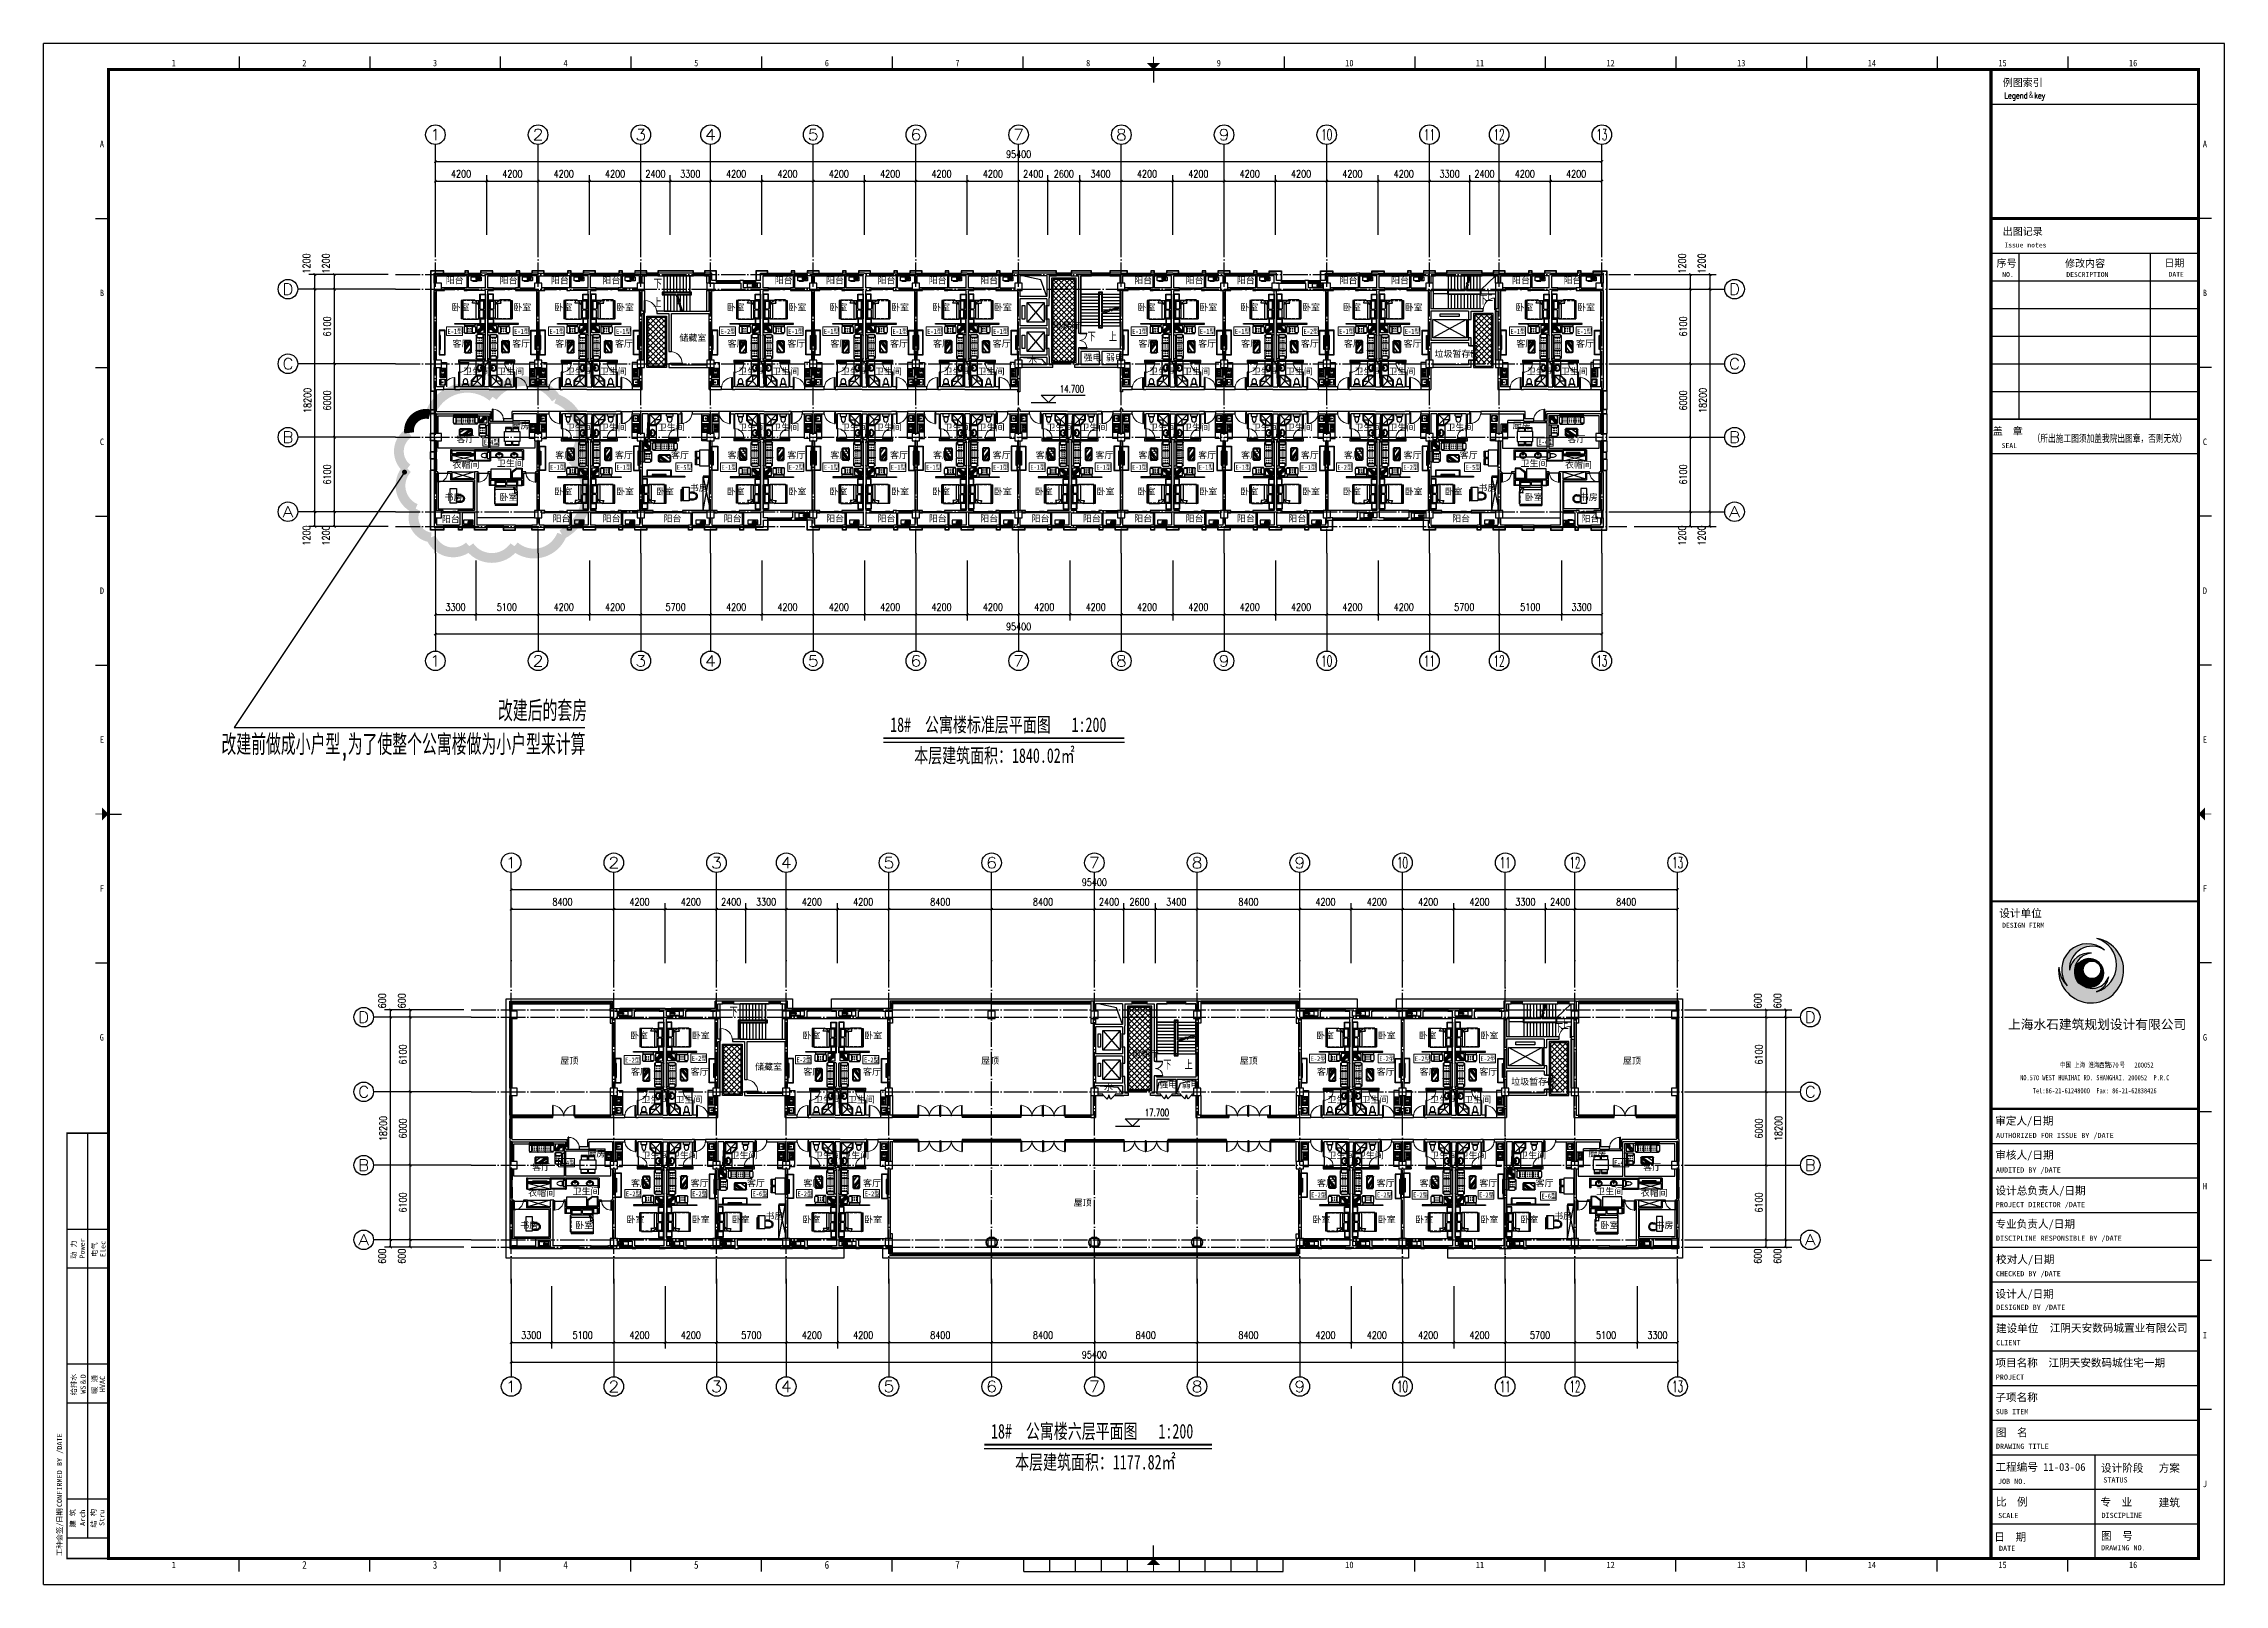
# Model space of a CAD drawing. Extents: x 122060 to 300410, y -425997 to -174060.
# Drawn here: x 122060 to 300410, y -425997 to -300029 of the extents above; entities that cross this region are included whole.
import ezdxf
from ezdxf.enums import TextEntityAlignment as Align

# ---------------------------------------------------------------- set-up
doc = ezdxf.new("R2010")
doc.units = 0
doc.header["$LTSCALE"] = 1000
doc.header["$MEASUREMENT"] = 0
doc.linetypes.add('DASH', pattern=[0.35, 0.25, -0.1])
doc.linetypes.add('DOTE', pattern=[2.42, 2, -0.2, 0.02, -0.2])
doc.layers.get('0').update_dxf_attribs({"linetype": 'CONTINUOUS'})
doc.layers.get('Defpoints').update_dxf_attribs({"linetype": 'CONTINUOUS'})
for name, color, linetype in [('AXIS', 3, 'CONTINUOUS'), ('AXIS_TEXT', 7, 'CONTINUOUS'), ('BALCONY', 6, 'CONTINUOUS'), ('DIM_ELEV', 3, 'CONTINUOUS'), ('DIM_LEAD', 3, 'CONTINUOUS'), ('DIM_SYMB', 3, 'CONTINUOUS'), ('DOTE', 1, 'CONTINUOUS'), ('FACE', 2, 'CONTINUOUS'), ('STAIR', 2, 'CONTINUOUS'), ('WALL', 255, 'CONTINUOUS'), ('WINDOW', 4, 'CONTINUOUS'), ('WR-COLUMN', 255, 'CONTINUOUS'), ('WR-WALL', 255, 'CONTINUOUS'), ('低层建筑', 7, 'CONTINUOUS'), ('厨卫', 8, 'CONTINUOUS'), ('图框', 255, 'CONTINUOUS'), ('家具', 8, 'CONTINUOUS'), ('平面填充', 251, 'CONTINUOUS'), ('平面看线', 8, 'CONTINUOUS'), ('石材', 41, 'CONTINUOUS'), ('空调', 8, 'CONTINUOUS')]:
    doc.layers.add(name, color=color, linetype=linetype)
doc.layers.add('PUB_TEXT', color=7, linetype='CONTINUOUS', lineweight=0)
doc.styles.add('_TCH_AXIS', font='COMPLEX', dxfattribs={"bigfont": 'GBCBIG'})
doc.styles.add('_TCH_DIM', font='SIMPLEX', dxfattribs={"bigfont": 'GBCBIG'})
doc.styles.add('COMPLEX', font='COMPLEX')
doc.styles.add('dim_font', font='SIMPLEX.shx', dxfattribs={"width": 0.8})
doc.styles.add('SHEET1', font='romanc.shx', dxfattribs={"width": 0.65, "bigfont": 'tssdchn.shx'})
doc.styles.get("Standard").update_dxf_attribs({"font": 'GBENOR', "bigfont": 'GBCBIG'})
doc.styles.add('TKZ1', font='SIMHEI.TTF', dxfattribs={"width": 0.7})
doc.styles.add('图签栏', font='SimSun.ttf')
doc.styles.add('宋体', font='SimSun.ttf')
doc.styles.add('长仿宋', font='SimSun.ttf', dxfattribs={"width": 0.7, "height": 5})
doc.styles.add('黑体', font='SIMHEI.TTF', dxfattribs={"width": 0.8})
doc.dimstyles.new('DIMN200', dxfattribs={"dimscale": 2, "dimtxt": 300, "dimasz": 100, "dimexe": 250, "dimexo": 300, "dimgap": 150, "dimtad": 1, "dimdec": 0, "dimzin": 0, "dimdsep": 46, "dimtxsty": 'dim_font', "dimblk": 'ARCHTICK', "dimcen": 0.09, "dimclrt": 7, "dimazin": 2, "dimtfac": 1, "dimtdec": 0, "dimtix": 1, "dimtmove": 2, "dimatfit": 3, "dimfxl": 0, "dimtolj": 1, "dimtzin": 0, "dimarcsym": 0})

msp = doc.modelspace()

# ---------------------------------------------------------------- texts
at = {"layer": 'PUB_TEXT'}
for s, height, style, p in [('阳台', 525, '宋体', (154946.1, -319639.6)), ('阳台', 525, '宋体', (159353.6, -319639.6)), ('阳台', 525, '宋体', (163546.1, -319639.6)), ('阳台', 525, '宋体', (167753.6, -319639.6)), ('阳台', 525, '宋体', (181853.6, -319639.6)), ('阳台', 525, '宋体', (186046.1, -319639.6)), ('阳台', 525, '宋体', (190253.6, -319639.6)), ('阳台', 525, '宋体', (194446.1, -319639.6)), ('阳台', 525, '宋体', (198653.6, -319639.6)), ('阳台', 525, '宋体', (211246.1, -319639.6)), ('阳台', 525, '宋体', (215453.6, -319639.6)), ('阳台', 525, '宋体', (219646.1, -319639.6)), ('阳台', 525, '宋体', (228046.1, -319639.6)), ('阳台', 525, '宋体', (232253.6, -319639.6)), ('阳台', 525, '宋体', (242146.1, -319639.6)), ('阳台', 525, '宋体', (246353.6, -319639.6)), ('上', 675.2, '_TCH_DIM', (171917.2, -321581.1)), ('下', 675.2, '_TCH_DIM', (171954.4, -320037.7)), ('下', 675.2, '_TCH_DIM', (239458.1, -321365.3)), ('上', 675.2, '_TCH_DIM', (239920, -321099.8)), ('卧室', 525, '宋体', (155420.5, -321851.4)), ('卧室', 525, '宋体', (160471.5, -321851.4)), ('卧室', 525, '宋体', (163820.5, -321851.4)), ('卧室', 525, '宋体', (168871.5, -321851.4)), ('卧室', 525, '宋体', (177920.5, -321851.4)), ('卧室', 525, '宋体', (182971.5, -321851.4)), ('卧室', 525, '宋体', (186320.5, -321851.4)), ('卧室', 525, '宋体', (191371.5, -321851.4)), ('卧室', 525, '宋体', (194720.5, -321851.4)), ('卧室', 525, '宋体', (199771.5, -321851.4)), ('电梯厅', 525, '宋体', (204635.1, -323352)), ('卧室', 525, '宋体', (211520.5, -321851.4)), ('卧室', 525, '宋体', (216571.5, -321851.4)), ('卧室', 525, '宋体', (219920.5, -321851.4)), ('卧室', 525, '宋体', (224971.5, -321851.4)), ('卧室', 525, '宋体', (228320.5, -321851.4)), ('卧室', 525, '宋体', (233371.5, -321851.4)), ('卧室', 525, '宋体', (242420.5, -321851.4)), ('卧室', 525, '宋体', (247471.5, -321851.4)), ('客厅', 525, '宋体', (155496, -324815.9)), ('客厅', 525, '宋体', (160381.2, -324815.9)), ('客厅', 525, '宋体', (163896, -324815.9)), ('客厅', 525, '宋体', (168781.2, -324815.9)), ('储藏室', 525, '宋体', (174051.2, -324338.7)), ('客厅', 525, '宋体', (177996, -324815.9)), ('客厅', 525, '宋体', (182881.2, -324815.9)), ('客厅', 525, '宋体', (186396, -324815.9)), ('客厅', 525, '宋体', (191281.2, -324815.9)), ('客厅', 525, '宋体', (194796, -324815.9)), ('客厅', 525, '宋体', (199681.2, -324815.9)), ('下', 675.2, '_TCH_DIM', (207428.3, -324369.2)), ('上', 675.2, '_TCH_DIM', (209169.7, -324369.2)), ('客厅', 525, '宋体', (211596, -324815.9)), ('客厅', 525, '宋体', (216481.2, -324815.9)), ('客厅', 525, '宋体', (219996, -324815.9)), ('客厅', 525, '宋体', (224881.2, -324815.9)), ('客厅', 525, '宋体', (228396, -324815.9)), ('客厅', 525, '宋体', (233281.2, -324815.9)), ('客厅', 525, '宋体', (242496, -324815.9)), ('客厅', 525, '宋体', (247381.2, -324815.9)), ('水', 525, '宋体', (202589.1, -326130.6)), ('强电', 525, '宋体', (207109, -325952.1)), ('弱电', 525, '宋体', (208938.4, -325952.1)), ('垃圾暂存区', 525, '宋体', (235810.5, -325646.3)), ('卫生间', 525, '宋体', (156368.3, -327096.3)), ('卫生间', 525, '宋体', (159148.5, -327096.3)), ('卫生间', 525, '宋体', (164768.3, -327096.3)), ('卫生间', 525, '宋体', (167548.5, -327096.3)), ('卫生间', 525, '宋体', (178868.3, -327096.3)), ('卫生间', 525, '宋体', (181648.5, -327096.3)), ('卫生间', 525, '宋体', (187268.3, -327096.3)), ('卫生间', 525, '宋体', (190048.5, -327096.3)), ('卫生间', 525, '宋体', (195668.3, -327096.3)), ('卫生间', 525, '宋体', (198448.5, -327096.3)), ('卫生间', 525, '宋体', (212468.3, -327096.3)), ('卫生间', 525, '宋体', (215248.5, -327096.3)), ('卫生间', 525, '宋体', (220868.3, -327096.3)), ('卫生间', 525, '宋体', (223648.5, -327096.3)), ('卫生间', 525, '宋体', (229268.3, -327096.3)), ('卫生间', 525, '宋体', (232048.5, -327096.3)), ('卫生间', 525, '宋体', (243368.3, -327096.3)), ('卫生间', 525, '宋体', (246148.5, -327096.3)), ('厨房', 525, '宋体', (160333.1, -331508.8)), ('卫生间', 525, '宋体', (164768.3, -331655.9)), ('卫生间', 525, '宋体', (167548.5, -331655.9)), ('卫生间', 525, '宋体', (172283.2, -331655.9, 0)), ('卫生间', 525, '宋体', (178868.3, -331655.9)), ('卫生间', 525, '宋体', (181648.5, -331655.9)), ('卫生间', 525, '宋体', (187268.3, -331655.9)), ('卫生间', 525, '宋体', (190048.5, -331655.9)), ('卫生间', 525, '宋体', (195668.3, -331655.9)), ('卫生间', 525, '宋体', (198448.5, -331655.9)), ('卫生间', 525, '宋体', (204068.3, -331655.9)), ('卫生间', 525, '宋体', (206848.5, -331655.9)), ('卫生间', 525, '宋体', (212468.3, -331655.9)), ('卫生间', 525, '宋体', (215248.5, -331655.9)), ('卫生间', 525, '宋体', (220868.3, -331655.9)), ('卫生间', 525, '宋体', (223648.5, -331655.9)), ('卫生间', 525, '宋体', (229268.3, -331655.9)), ('卫生间', 525, '宋体', (232048.5, -331655.9)), ('卫生间', 525, '宋体', (236783.2, -331655.9, 0)), ('厨房', 525, '宋体', (242202.2, -331508.8)), ('客厅', 525, '宋体', (155828.1, -332624.5)), ('客厅', 525, '宋体', (163896, -333936.4)), ('客厅', 525, '宋体', (168781.2, -333936.4)), ('客厅', 525, '宋体', (173379.5, -333936.4)), ('客厅', 525, '宋体', (177996, -333936.4)), ('客厅', 525, '宋体', (182881.2, -333936.4)), ('客厅', 525, '宋体', (186396, -333936.4)), ('客厅', 525, '宋体', (191281.2, -333936.4)), ('客厅', 525, '宋体', (194796, -333936.4)), ('客厅', 525, '宋体', (199681.2, -333936.4)), ('客厅', 525, '宋体', (203196, -333936.4)), ('客厅', 525, '宋体', (208081.2, -333936.4)), ('客厅', 525, '宋体', (211596, -333936.4)), ('客厅', 525, '宋体', (216481.2, -333936.4)), ('客厅', 525, '宋体', (219996, -333936.4)), ('客厅', 525, '宋体', (224881.2, -333936.4)), ('客厅', 525, '宋体', (228396, -333936.4)), ('客厅', 525, '宋体', (233281.2, -333936.4)), ('客厅', 525, '宋体', (237879.5, -333936.4)), ('客厅', 525, '宋体', (246689.5, -332624.5)), ('衣帽间', 525, '宋体', (155491.8, -334728.1)), ('卫生间', 525, '宋体', (159133.1, -334597.8)), ('卫生间', 525, '宋体', (242843.9, -334597.8)), ('衣帽间', 525, '宋体', (246480.9, -334728.1)), ('书房', 525, '宋体', (154848.9, -337369.9)), ('卧室', 525, '宋体', (159342.5, -337369.9)), ('卧室', 525, '宋体', (163820.5, -336900.9)), ('卧室', 525, '宋体', (168871.5, -336900.9)), ('卧室', 525, '宋体', (172138.1, -336900.9)), ('书房', 525, '宋体', (174904.4, -336612.8)), ('卧室', 525, '宋体', (177920.5, -336900.9)), ('卧室', 525, '宋体', (182971.5, -336900.9)), ('卧室', 525, '宋体', (186320.5, -336900.9)), ('卧室', 525, '宋体', (191371.5, -336900.9)), ('卧室', 525, '宋体', (194720.5, -336900.9)), ('卧室', 525, '宋体', (199771.5, -336900.9)), ('卧室', 525, '宋体', (203120.5, -336900.9)), ('卧室', 525, '宋体', (208171.5, -336900.9)), ('卧室', 525, '宋体', (211520.5, -336900.9)), ('卧室', 525, '宋体', (216571.5, -336900.9)), ('卧室', 525, '宋体', (219920.5, -336900.9)), ('卧室', 525, '宋体', (224971.5, -336900.9)), ('卧室', 525, '宋体', (228320.5, -336900.9)), ('卧室', 525, '宋体', (233371.5, -336900.9)), ('卧室', 525, '宋体', (236638.1, -336900.9)), ('书房', 525, '宋体', (239404.4, -336612.8)), ('卧室', 525, '宋体', (243197.2, -337369.9)), ('书房', 525, '宋体', (247686.4, -337369.9)), ('阳台', 525, '宋体', (154627.9, -339163.5)), ('阳台', 525, '宋体', (163682.8, -339112.7)), ('阳台', 525, '宋体', (167776.5, -339112.7)), ('阳台', 525, '宋体', (172751.6, -339112.7)), ('阳台', 525, '宋体', (177676.5, -339112.7)), ('阳台', 525, '宋体', (186053.6, -339112.7)), ('阳台', 525, '宋体', (190253.6, -339112.7)), ('阳台', 525, '宋体', (194453.6, -339112.7)), ('阳台', 525, '宋体', (198653.6, -339112.7)), ('阳台', 525, '宋体', (202853.6, -339112.7)), ('阳台', 525, '宋体', (207053.6, -339112.7)), ('阳台', 525, '宋体', (211253.6, -339112.7)), ('阳台', 525, '宋体', (215453.6, -339112.7)), ('阳台', 525, '宋体', (219653.6, -339112.7)), ('阳台', 525, '宋体', (223853.6, -339112.7)), ('阳台', 525, '宋体', (237251.6, -339112.7)), ('阳台', 525, '宋体', (247823.8, -339130.5)), ('改建后的套房', 1687.94, '_TCH_DIM', (159216.4, -355439.6)), ('改建前做成小户型', 1687.94, '_TCH_DIM', (136599.3, -358189.6)), ('为了使整个公寓楼做为小户型来计算', 1687.943, '_TCH_DIM', (146929.1, -358189.6)), ('下', 675.2, '_TCH_DIM', (178148.9, -379562.2)), ('卧室', 525, '宋体', (170015, -381375.9)), ('卧室', 525, '宋体', (175066, -381375.9)), ('卧室', 525, '宋体', (184115, -381375.9)), ('卧室', 525, '宋体', (189166, -381375.9)), ('卧室', 525, '宋体', (226115, -381375.9)), ('卧室', 525, '宋体', (231166, -381375.9)), ('卧室', 525, '宋体', (234515, -381375.9)), ('卧室', 525, '宋体', (239566, -381375.9)), ('下', 675.2, '_TCH_DIM', (245652.7, -380889.8)), ('上', 675.2, '_TCH_DIM', (246114.6, -380624.2)), ('屋顶', 525, '宋体', (164314.5, -383441.3)), ('储藏室', 525, '宋体', (180245.8, -383932.6)), ('屋顶', 525, '宋体', (198732.8, -383441.3)), ('电梯厅', 525, '宋体', (211063, -382876.4)), ('下', 675.2, '_TCH_DIM', (213622.8, -383893.7)), ('上', 675.2, '_TCH_DIM', (215364.2, -383893.7)), ('屋顶', 525, '宋体', (219881.7, -383441.3)), ('屋顶', 525, '宋体', (251219.2, -383441.3)), ('客厅', 525, '宋体', (170090.5, -384340.3)), ('客厅', 525, '宋体', (174975.7, -384340.3)), ('客厅', 525, '宋体', (184190.5, -384340.3)), ('客厅', 525, '宋体', (189075.7, -384340.3)), ('水', 525, '宋体', (208783.7, -385595.3)), ('强电', 525, '宋体', (213303.5, -385389)), ('弱电', 525, '宋体', (215132.9, -385389)), ('客厅', 525, '宋体', (226190.5, -384340.3)), ('客厅', 525, '宋体', (231075.7, -384340.3)), ('客厅', 525, '宋体', (234590.5, -384340.3)), ('客厅', 525, '宋体', (239475.7, -384340.3)), ('垃圾暂存区', 525, '宋体', (242082.8, -385159.2)), ('卫生间', 525, '宋体', (170962.8, -386620.8)), ('卫生间', 525, '宋体', (173743.1, -386620.8)), ('卫生间', 525, '宋体', (185062.8, -386620.8)), ('卫生间', 525, '宋体', (187843.1, -386620.8)), ('卫生间', 525, '宋体', (227062.8, -386620.8)), ('卫生间', 525, '宋体', (229843.1, -386620.8)), ('卫生间', 525, '宋体', (235462.8, -386620.8)), ('卫生间', 525, '宋体', (238243.1, -386620.8)), ('厨房', 525, '宋体', (166527.7, -391033.3)), ('卫生间', 525, '宋体', (170962.8, -391180.4)), ('卫生间', 525, '宋体', (173357, -391180.4)), ('卫生间', 525, '宋体', (178234.2, -391180.4, 0)), ('卫生间', 525, '宋体', (185062.8, -391180.4)), ('卫生间', 525, '宋体', (187376.7, -391180.4)), ('卫生间', 525, '宋体', (227062.8, -391180.4)), ('卫生间', 525, '宋体', (229457, -391180.4)), ('卫生间', 525, '宋体', (235462.8, -391180.4)), ('卫生间', 525, '宋体', (237857, -391180.4)), ('卫生间', 525, '宋体', (242734.2, -391180.4, 0)), ('厨房', 525, '宋体', (248396.7, -391033.3)), ('客厅', 525, '宋体', (162022.6, -392148.9)), ('客厅', 525, '宋体', (252884.1, -392148.9)), ('衣帽间', 525, '宋体', (161686.3, -394252.6)), ('卫生间', 525, '宋体', (165327.7, -394122.2)), ('客厅', 525, '宋体', (170090.5, -393460.9)), ('客厅', 525, '宋体', (174975.7, -393460.9)), ('客厅', 525, '宋体', (179574.1, -393460.9)), ('客厅', 525, '宋体', (184190.5, -393460.9)), ('客厅', 525, '宋体', (189075.7, -393460.9)), ('客厅', 525, '宋体', (226190.5, -393460.9)), ('客厅', 525, '宋体', (231075.7, -393460.9)), ('客厅', 525, '宋体', (234590.5, -393460.9)), ('客厅', 525, '宋体', (239475.7, -393460.9)), ('客厅', 525, '宋体', (244074.1, -393460.9)), ('卫生间', 525, '宋体', (249038.5, -394122.2)), ('衣帽间', 525, '宋体', (252675.4, -394252.6)), ('卧室', 525, '宋体', (169728, -396425.3)), ('卧室', 525, '宋体', (175066, -396425.3)), ('卧室', 525, '宋体', (178332.6, -396425.3)), ('书房', 525, '宋体', (181098.9, -396137.3)), ('卧室', 525, '宋体', (184115, -396425.3)), ('卧室', 525, '宋体', (189166, -396425.3)), ('屋顶', 525, '宋体', (206298.4, -395042.7)), ('卧室', 525, '宋体', (225828, -396425.3)), ('卧室', 525, '宋体', (231166, -396425.3)), ('卧室', 525, '宋体', (234228, -396425.3)), ('卧室', 525, '宋体', (239566, -396425.3)), ('卧室', 525, '宋体', (242832.6, -396425.3)), ('书房', 525, '宋体', (245598.9, -396137.3)), ('书房', 525, '宋体', (161043.4, -396894.4)), ('卧室', 525, '宋体', (165537.1, -396894.4)), ('卧室', 525, '宋体', (249391.7, -396894.4)), ('书房', 525, '宋体', (253881, -396894.4))]:
    msp.add_text(s, height=height, dxfattribs=dict(at, style=style)).set_placement(p)
for s, height, style, width, p in [('E-1型', 400, '黑体', 0.8, (155089.3, -323756.7)), ('E-1型', 400, '黑体', 0.8, (160549, -323756.7)), ('E-1型', 400, '黑体', 0.8, (163429.4, -323756.7)), ('E-1型', 400, '黑体', 0.8, (168869.9, -323756.7)), ('E-2型', 400, '黑体', 0.8, (177430.1, -323756.7)), ('E-1型', 400, '黑体', 0.8, (182959, -323756.7)), ('E-1型', 400, '黑体', 0.8, (185876.3, -323756.7)), ('E-1型', 400, '黑体', 0.8, (191488.7, -323756.7)), ('E-1型', 400, '黑体', 0.8, (194324.9, -323756.7)), ('E-1型', 400, '黑体', 0.8, (199725.3, -323756.7)), ('E-1型', 400, '黑体', 0.8, (211087.7, -323756.7)), ('E-1型', 400, '黑体', 0.8, (216627.7, -323756.7)), ('E-1型', 400, '黑体', 0.8, (219488.2, -323756.7)), ('E-2型', 400, '黑体', 0.8, (225100.7, -323756.7)), ('E-1型', 400, '黑体', 0.8, (228014.5, -323756.7)), ('E-1型', 400, '黑体', 0.8, (233381.3, -323756.7)), ('E-1型', 400, '黑体', 0.8, (242026.9, -323756.7)), ('E-1型', 400, '黑体', 0.8, (247468.1, -323756.7)), ('14.700', 595, '_TCH_DIM', 0.705882, (205170.1, -328557.6)), ('E-4型', 400, '黑体', 0.8, (158064.4, -332809.9)), ('E-4型', 400, '黑体', 0.8, (244303.5, -332806.1)), ('E-1型', 400, '黑体', 0.8, (163488.3, -334869.7)), ('E-1型', 400, '黑体', 0.8, (168900.5, -334869.7)), ('E-5型', 400, '黑体', 0.8, (173850.5, -334869.7)), ('E-1型', 400, '黑体', 0.8, (177510.5, -334869.7)), ('E-2型', 400, '黑体', 0.8, (183013.7, -334869.7)), ('E-1型', 400, '黑体', 0.8, (185878.8, -334869.7)), ('E-1型', 400, '黑体', 0.8, (191351.2, -334869.7)), ('E-1型', 400, '黑体', 0.8, (194228.2, -334869.7)), ('E-1型', 400, '黑体', 0.8, (199718.3, -334869.7)), ('E-1型', 400, '黑体', 0.8, (202756.9, -334869.7)), ('E-1型', 400, '黑体', 0.8, (208153.4, -334869.7)), ('E-1型', 400, '黑体', 0.8, (211085.1, -334869.7)), ('E-1型', 400, '黑体', 0.8, (216532, -334869.7)), ('E-1型', 400, '黑体', 0.8, (219531.7, -334869.7)), ('E-1型', 400, '黑体', 0.8, (224911.4, -334869.7)), ('E-2型', 400, '黑体', 0.8, (227867.1, -334869.7)), ('E-2型', 400, '黑体', 0.8, (233263.2, -334869.7)), ('E-5型', 400, '黑体', 0.8, (238358, -334869.7)), ('18#  公寓楼标准层平面图   1:200', 1196.203, '长仿宋', 0.7, (191293.6, -356306.3)), (',', 1487.5, '_TCH_DIM', 0.705882, (146429.1, -358189.6)), ('本层建筑面积：1840.02㎡', 1196.203, '长仿宋', 0.7, (193261.5, -358832.5)), ('E-2型', 400, '黑体', 0.8, (169623.9, -383325.9)), ('E-2型', 400, '黑体', 0.8, (175064.4, -383194)), ('E-2型', 400, '黑体', 0.8, (183624.6, -383308.9)), ('E-2型', 400, '黑体', 0.8, (189153.6, -383308.9)), ('E-2型', 400, '黑体', 0.8, (225682.7, -383215.9)), ('E-2型', 400, '黑体', 0.8, (231295.3, -383215.9)), ('E-2型', 400, '黑体', 0.8, (234209, -383215.9)), ('E-2型', 400, '黑体', 0.8, (239575.9, -383215.9)), ('17.700', 595, '_TCH_DIM', 0.705882, (212117.7, -387726.5)), ('E-4型', 400, '黑体', 0.8, (164258.9, -391734.3)), ('E-4型', 400, '黑体', 0.8, (250498, -391730.5)), ('E-2型', 400, '黑体', 0.8, (169682.9, -394265.6)), ('E-2型', 400, '黑体', 0.8, (175095, -394265.6)), ('E-6型', 400, '黑体', 0.8, (180045.1, -394265.6)), ('E-2型', 400, '黑体', 0.8, (183705, -394265.6)), ('E-2型', 400, '黑体', 0.8, (189208.2, -394265.6)), ('E-2型', 400, '黑体', 0.8, (225726.3, -394354.3)), ('E-2型', 400, '黑体', 0.8, (231106, -394354.3)), ('E-2型', 400, '黑体', 0.8, (234061.6, -394354.3)), ('E-2型', 400, '黑体', 0.8, (239457.7, -394354.3)), ('E-6型', 400, '黑体', 0.8, (244552.5, -394457.3)), ('18#  公寓楼六层平面图   1:200', 1196.203, '长仿宋', 0.7, (199541.5, -414074.5)), ('本层建筑面积：1177.82㎡', 1196.203, '长仿宋', 0.7, (201509.4, -416600.6))]:
    msp.add_text(s, height=height, dxfattribs=dict(at, style=style, width=width)).set_placement(p)

# ---------------------------------------------------------------- blocks, each defined once
blk = doc.blocks.new('A$C790473E3')
at = {"layer": 'FACE'}
blk.add_hatch(color=256, dxfattribs=at).paths.add_polyline_path([(12277, 22805, -0.43582423), (25158, 38243, 0.40349822), (8203, 25238, -0.61544517), (35207, 40694, 0.91316991), (6565, 13084, -0.18593916), (0, 27582, 2.29498981), (29364, 49669, -0.74337417), (29147, 8589, 0.27041132), (38508, 20344, -0.44566281), (20141, 12365, -0.32623171)])
h = blk.add_hatch(dxfattribs=at)
h.set_pattern_fill('ANSI31', color=256, scale=6118.035339, style=0)
h.set_pattern_definition([(45, (-835537.9, 198731.2), (-540.76303, 540.76303), [])])
h.paths.add_polyline_path([(34441, 22970, 1.00745479), (12277, 22805, 0.99260037)])
h.paths.add_polyline_path([(18828, 25457, -1), (32328, 25457, -1)], flags=16)
blk.add_circle((23359, 22970), 11082, dxfattribs=at)
at = {"layer": 'FACE', "color": 2}
blk.add_circle((25578, 25457), 6750, dxfattribs=at)
for centre, radius, start, end in [((24948, 24977), 25084, 174.038692, 79.861542), ((22142, 25587), 19974, 49.145957, 218.751509), ((25605, 26152), 17427, 56.564441, 183.004516), ((23426, 22946), 15395, 83.539592, 171.435544), ((25891, 24539), 13724, 93.061268, 187.256224), ((23359, 22970), 11082, 253.122954, 180.85108), ((23075, 29161), 21450, 286.445455, 72.950093), ((22101, 28855), 22137, 183.29715, 225.430105), ((25737, 24611), 13464, 245.440082, 341.523102), ((23754, 22488), 14908, 291.206809, 351.732962)]:
    blk.add_arc(centre, radius, start, end, dxfattribs=at)
blk = doc.blocks.new('图框2')
at = {"layer": '图框', "color": 0}
for p, q in [((84100, 59400), (0, 59400)), ((0, 0), (0, 59400)), ((7538, 58900), (7538, 58400)), ((12575, 58900), (12575, 58400)), ((17612, 58900), (17612, 58400)), ((22650, 58900), (22650, 58400)), ((27688, 58900), (27688, 58400)), ((32725, 58900), (32725, 58400)), ((37762, 58900), (37762, 58400)), ((47838, 58900), (47838, 58400)), ((52875, 58900), (52875, 58400)), ((57912, 58900), (57912, 58400)), ((62950, 58900), (62950, 58400)), ((67988, 58900), (67988, 58400)), ((73025, 58900), (73025, 58400)), ((78062, 58900), (78062, 58400)), ((84100, 0), (84100, 59400)), ((42800, 58400), (42800, 57900)), ((75100, 57067), (83100, 57067)), ((2000, 52660), (2500, 52660)), ((75100, 52660), (83100, 52660)), ((83600, 52660), (83100, 52660)), ((75100, 51327), (83100, 51327)), ((76167, 51327), (76167, 44927)), ((81233, 51327), (81233, 44927)), ((75100, 50260), (83100, 50260)), ((75100, 49193), (83100, 49193)), ((75100, 48127), (83100, 48127)), ((2000, 46920), (2500, 46920)), ((75100, 47060), (83100, 47060)), ((83600, 46920), (83100, 46920)), ((75100, 45993), (83100, 45993)), ((75100, 44927), (83100, 44927)), ((75100, 43593), (83100, 43593)), ((75100, 43593), (83100, 43593)), ((2000, 41180), (2500, 41180)), ((83600, 41180), (83100, 41180)), ((2000, 35440), (2500, 35440)), ((83600, 35440), (83100, 35440)), ((2500, 29700), (3000, 29700)), ((2000, 23960), (2500, 23960)), ((83600, 23960), (83100, 23960)), ((83600, 18220), (83100, 18220)), ((900, 17400), (2500, 17400)), ((900, 17400), (2500, 17400)), ((1700, 1800), (1700, 17400)), ((75100, 17000), (83100, 17000)), ((75100, 15667), (83100, 15667)), ((75100, 14333), (83100, 14333)), ((900, 13700), (2500, 13700)), ((75100, 13000), (83100, 13000)), ((900, 12200), (2500, 12200)), ((83600, 12480), (83100, 12480)), ((75100, 11667), (83100, 11667)), ((900, 8500), (2500, 8500)), ((75100, 9000), (83100, 9000)), ((75100, 7667), (83100, 7667)), ((900, 7000), (2500, 7000)), ((83600, 6740), (83100, 6740)), ((75100, 6333), (83100, 6333)), ((75100, 5000), (83100, 5000)), ((79100, 5000), (79100, 1000)), ((75100, 3667), (83100, 3667)), ((900, 3300), (2500, 3300)), ((900, 1800), (2500, 1800)), ((75100, 2333), (83100, 2333)), ((7538, 500), (7538, 1000)), ((12575, 500), (12575, 1000)), ((17612, 500), (17612, 1000)), ((22650, 500), (22650, 1000)), ((27688, 500), (27688, 1000)), ((32725, 500), (32725, 1000)), ((37800, 500), (37800, 1000)), ((38800, 500), (38800, 1000)), ((39800, 500), (39800, 1000)), ((40800, 500), (40800, 1000)), ((41800, 500), (41800, 1000)), ((42800, 1000), (42800, 1500)), ((43800, 500), (43800, 1000)), ((44800, 500), (44800, 1000)), ((45800, 500), (45800, 1000)), ((46800, 500), (46800, 1000)), ((47800, 500), (47800, 1000)), ((52875, 500), (52875, 1000)), ((57912, 500), (57912, 1000)), ((62950, 500), (62950, 1000)), ((67988, 500), (67988, 1000)), ((73025, 500), (73025, 1000)), ((78062, 500), (78062, 1000)), ((0, 0), (84100, 0)), ((37800, 500), (47800, 500))]:
    blk.add_line(p, q, dxfattribs=at)
for points, const_width in [([(42800, 58650), (42800, 58900)], 30), ([(75100, 58400), (75100, 1000)], 120), ([(75100, 52660), (83100, 52660)], 120), ([(75100, 44927), (83100, 44927)], 66.7), ([(2250, 29700), (2000, 29700)], 30), ([(83350, 29700), (83600, 29700)], 30), ([(75100, 26333), (83100, 26333)], 66.7), ([(75100, 26333), (83100, 26333)], 60), ([(75100, 18333), (83100, 18333)], 80), ([(75100, 18333), (83100, 18333)], 66.7), ([(2500, 1000), (900, 1000), (900, 17400), (2500, 17400)], 60), ([(75100, 10333), (83100, 10333)], 80), ([(42800, 750), (42800, 500)], 30)]:
    blk.add_lwpolyline(points, dxfattribs=dict(at, const_width=const_width))
at = {"layer": '图框', "color": 0, "const_width": 120}
blk.add_lwpolyline([(83100, 58400), (2500, 58400), (2500, 1000), (83100, 1000)], close=True, dxfattribs=at)
at = {"layer": '图框', "color": 0}
for points in [[(42550, 58650), (43050, 58650), (42800, 58400)], [(2250, 29450), (2250, 29950), (2500, 29700)], [(83350, 29450), (83350, 29950), (83100, 29700)], [(42550, 750), (43050, 750), (42800, 1000)]]:
    blk.add_solid(points, dxfattribs=at)
at = {"layer": '图框', "color": 0, "linetype": 'ByBlock', "xscale": 0.04999999701976776, "yscale": 0.05000000447034836, "zscale": 0.05}
blk.add_blockref('A$C790473E3', (77715, 22421), dxfattribs=at)
at = {"layer": '图框', "color": 0, "style": 'TKZ1'}
for s, height, width, p in [('1', 250, 0.85, (5019, 58650)), ('2', 250, 0.85, (10056, 58650)), ('3', 250, 0.85, (15094, 58650)), ('4', 250, 0.85, (20131, 58650)), ('5', 250, 0.85, (25169, 58650)), ('6', 250, 0.85, (30206, 58650)), ('7', 250, 0.85, (35244, 58650)), ('8', 250, 0.85, (40281, 58650)), ('9', 250, 0.85, (45319, 58650)), ('10', 250, 0.85, (50356, 58650)), ('11', 250, 0.85, (55394, 58650)), ('12', 250, 0.85, (60431, 58650)), ('13', 250, 0.85, (65469, 58650)), ('14', 250, 0.85, (70506, 58650)), ('15', 250, 0.85, (75544, 58650)), ('16', 250, 0.85, (80581, 58650)), ('A', 250, 0.85, (2250, 55530)), ('A', 250, 0.85, (83350, 55530)), ('B', 250, 0.85, (2250, 49790)), ('B', 250, 0.85, (83350, 49790)), ('C', 250, 0.85, (2250, 44050)), ('C', 250, 0.85, (83350, 44050)), ('D', 250, 0.85, (2250, 38310)), ('D', 250, 0.85, (83350, 38310)), ('E', 250, 0.85, (2250, 32570)), ('E', 250, 0.85, (83350, 32570)), ('F', 250, 0.85, (2250, 26830)), ('F', 250, 0.85, (83350, 26830)), ('G', 250, 0.85, (2244, 21090)), ('G', 250, 0.85, (83350, 21090)), ('NO.570 WEST HUAIHAI RD. SHANGHAI. 200052  P.R.C', 200, 0.75, (79100, 19533)), ('中国 上海 淮海西路   号    ', 200, 0.75, (79264, 20033)), ('570     200052 ', 200, 0.75, (80571, 20021)), ('Tel:86-21-61248000  Fax: 86-21-62838426', 200, 0.75, (79100, 19033)), ('H', 250, 0.85, (83350, 15350)), ('I', 250, 0.85, (83350, 9610)), ('J', 250, 0.85, (83350, 3870)), ('1', 250, 0.85, (5019, 750)), ('2', 300, 0.85, (10056, 750)), ('3', 300, 0.85, (15094, 750)), ('4', 300, 0.85, (20131, 750)), ('5', 300, 0.85, (25169, 750)), ('6', 300, 0.85, (30206, 750)), ('7', 300, 0.85, (35244, 750)), ('10', 250, 0.85, (50356, 750)), ('11', 250, 0.85, (55394, 750)), ('12', 250, 0.85, (60431, 750)), ('13', 250, 0.85, (65469, 750)), ('14', 250, 0.85, (70506, 750)), ('15', 250, 0.85, (75544, 750)), ('16', 250, 0.85, (80581, 750))]:
    blk.add_text(s, height=height, dxfattribs=dict(at, width=width)).set_placement(p, align=Align.MIDDLE)
at = {"layer": '图框', "color": 0, "style": '图签栏'}
for s, height, p in [('例图索引', 282.8, (75551, 57759)), ('出图记录', 282.8, (75551, 52019)), ('Issue notes', 188.55, (75615, 51542)), ('序号', 282.8, (75315, 50792)), ('NO.', 188.6, (75534, 50402)), ('修改内容', 282.8, (77955, 50787)), ('DESCRIPTION', 188.55, (78005, 50402)), ('日期', 282.8, (81788, 50803)), ('DATE', 188.6, (81948, 50413)), ('盖  章', 282.8, (75167, 44324)), ('SEAL', 188.6, (75511, 43809)), ('DESIGN FIRM', 188.55, (75529, 25318)), ('审定人/日期', 300, (75260, 17722)), ('AUTHORIZED FOR ISSUE BY /DATE', 200, (75295, 17208)), ('AUDITED BY /DATE', 200, (75288, 15876)), ('审核人/日期', 300, (75266, 16402)), ('设计总负责人/日期', 300, (75272, 15030)), ('PROJECT DIRECTOR /DATE', 200, (75284, 14542)), ('专业负责人/日期', 300, (75272, 13744)), ('DISCIPLINE RESPONSIBLE BY /DATE', 200, (75292, 13246)), ('校对人/日期', 300, (75296, 12378)), ('CHECKED BY /DATE', 200, (75290, 11877)), ('设计人/日期', 300, (75274, 11045)), ('DESIGNED BY /DATE', 200, (75301, 10583)), ('建设单位', 300, (75293, 9720)), ('CLIENT', 200, (75297, 9217)), ('江阴天安数码城置业有限公司', 300, (77365, 9735)), ('项目名称  江阴天安数码城住宅一期', 300, (75269, 8393)), ('PROJECT', 200, (75285, 7890)), ('子项名称  ', 300, (75269, 7060)), ('SUB ITEM', 200, (75285, 6557)), ('图  名', 300, (75285, 5706)), ('DRAWING TITLE', 200, (75291, 5224)), ('工程编号 11-03-06', 300, (75271, 4374)), ('设计阶段', 300, (79340, 4335)), ('方案', 300, (81566, 4335)), ('比  例', 300, (75290, 3030)), ('JOB NO.', 200, (75369, 3875)), ('专  业', 300, (79318, 3025)), ('STATUS', 200, (79430, 3927)), ('SCALE', 200, (75375, 2555)), ('DISCIPLINE', 200, (79361, 2559)), ('建筑', 300, (81566, 3001)), ('日  期', 300, (75226, 1677)), ('图  号', 300, (79342, 1717)), ('DATE', 200, (75408, 1290)), ('DRAWING NO.', 200, (79344, 1311))]:
    blk.add_text(s, height=height, dxfattribs=at).set_placement(p)
at = {"layer": '图框', "color": 0}
for s, height, style, width, p in [('Legend＆key', 240, 'SHEET1', 0.8, (75615, 57282)), ('（所出施工图须加盖我院出图章，否则无效）', 282.83, '图签栏', 0.75, (76705, 44040))]:
    blk.add_text(s, height=height, dxfattribs=dict(at, style=style, width=width)).set_placement(p)
for s, height, style, p in [('设计单位', 300, '图签栏', (76241, 25883)), ('上海水石建筑规划设计有限公司', 360, 'TKZ1', (79192, 21597))]:
    blk.add_text(s, height=height, dxfattribs=dict(at, style=style)).set_placement(p, align=Align.MIDDLE)
at = {"layer": '图框', "color": 0, "style": '图签栏'}
for s, p in [('动 力', (1156, 12907)), ('电气', (1956, 12907)), ('给排水', (1156, 7707)), ('暖 通', (1956, 7707)), ('建 筑', (1116, 2550)), ('结 构', (1916, 2550))]:
    blk.add_text(s, height=200, rotation=90, dxfattribs=at).set_placement(p, align=Align.MIDDLE)
for s, height, p in [('Power', 200, (1588, 12561)), ('Elec', 200, (2385, 12619)), ('WS＆D', 200, (1623, 7351)), ('HVAC', 200, (2368, 7411)), ('CONFIRMED BY /DATE', 202.02, (712, 2979)), ('日期', 202, (713, 2372)), ('Arch', 200, (1602, 2253)), ('Stru', 200, (2344, 2253)), ('工种会签/', 202, (714, 1094))]:
    blk.add_text(s, height=height, rotation=90, dxfattribs=at).set_placement(p)
blk = doc.blocks.new('dgfgf')
at = {"layer": '家具'}
blk.add_lwpolyline([(7597, -62676), (7147, -62676), (7147, -63176), (7597, -63176), (7597, -62676), (7517, -62676)], dxfattribs=at)
at = {"layer": '家具', "color": 251, "linetype": 'DASH', "ltscale": 0.2}
blk.add_lwpolyline([(7567, -62706), (7177, -62706), (7177, -63146), (7567, -63146)], close=True, dxfattribs=at)
blk = doc.blocks.new('A$C72813290')
at = {"layer": '家具'}
for p, q in [((579, 2000), (0, 2000)), ((0, 500), (0, 2000)), ((30, 530), (30, 1970)), ((579, 1970), (30, 1970)), ((170, 1945), (170, 1283)), ((579, 500), (579, 2010)), ((1830, 2030), (599, 2030)), ((779, 753), (779, 2030)), ((1850, 500), (1850, 2000)), ((1850, 2000), (1980, 2000)), ((1850, 1970), (1950, 1970)), ((1950, 530), (1950, 1970)), ((1980, 500), (1980, 2000)), ((912, 500), (0, 500)), ((579, 530), (30, 530)), ((170, 555), (170, 1217)), ((1830, 470), (967, 470)), ((1850, 530), (1950, 530)), ((1850, 500), (1980, 500))]:
    blk.add_line(p, q, dxfattribs=at)
at = {"layer": '家具', "linetype": 'DASH'}
for p, q in [((1850, 2000), (579, 2000)), ((912, 500), (1850, 500))]:
    blk.add_line(p, q, dxfattribs=at)
at = {"layer": '家具'}
for points in [[(170, 1945), (405, 1945, -0.4142136), (465, 1885), (465, 1343, -0.4142136), (405, 1283), (170, 1283, -0.4142136), (110, 1343), (110, 1885, -0.4142136)], [(170, 555), (405, 555, 0.4142136), (465, 615), (465, 1157, 0.4142136), (405, 1217), (170, 1217, 0.4142136), (110, 1157), (110, 615, 0.4142136)]]:
    blk.add_lwpolyline(points, format="xyb", close=True, dxfattribs=at)
blk.add_lwpolyline([(579, 833, 0.180302), (1071, 725, -0.0886369), (967, 470, 28871.2715508)], format="xyb", dxfattribs=at)
for centre, radius, start, end in [((599, 2010), 20, 90, 180), ((1819, 2001), 30.7, 357.68839, 69.69174), ((1392, 1313), 944, 210.60747, 243.27731), ((1819, 499), 30.7, 290.35664, 2.31522)]:
    blk.add_arc(centre, radius, start, end, dxfattribs=at)
blk.add_blockref('dgfgf', (-7147, 65176), dxfattribs=at)
at = {"layer": '家具', "xscale": -1, "rotation": 180}
blk.add_blockref('dgfgf', (-7147, -62676), dxfattribs=at)
blk = doc.blocks.new('asfdgdfhfgj')
at = {"layer": '家具'}
for p, q in [((253, 470), (-697, 470)), ((-697, 470), (-697, -80)), ((203, 420), (-647, 420)), ((-647, 420), (-647, -42)), ((-647, 420), (203, -430)), ((-222, -5), (-222, 20)), ((203, 420), (-196, 22)), ((203, -430), (203, 420)), ((253, -480), (253, 470)), ((-297, -480), (-697, -80)), ((-647, -5), (-260, -5)), ((-260, -430), (-647, -42)), ((-297, -480), (253, -480)), ((-260, -430), (203, -430)), ((-247, -5), (-222, -5)), ((-222, -5), (-197, -5)), ((-222, -30), (-222, -5)), ((-222, -430), (-222, -42))]:
    blk.add_line(p, q, dxfattribs=at)
for radius in [37.5, 25]:
    blk.add_circle((-222, -5), radius, dxfattribs=at)
blk = doc.blocks.new('asfdfgfhfg')
at = {"layer": '家具'}
for p, q in [((-4, 1795), (759, 1795)), ((-909, -988), (-909, 862)), ((-859, 912), (-706, 912)), ((-759, -1038), (-759, 912)), ((-709, -1038), (-709, 912)), ((-709, 755), (-709, 896)), ((-169, 235), (-679, 235)), ((-659, 946), (-247, 946)), ((-247, 705), (-659, 705)), ((-546, 651), (-576, 620)), ((-546, 620), (-576, 651)), ((-546, 463), (-576, 493)), ((-546, 493), (-576, 463)), ((-546, 335), (-576, 305)), ((-546, 305), (-576, 335)), ((-546, 75), (-576, 105)), ((-546, 105), (-576, 75)), ((-575, 1274), (-405, 1443)), ((-386, 1085), (-575, 1274)), ((-556, 1274), (-509, 1227)), ((-504, 1326), (-551, 1278)), ((-551, 1278), (-509, 1236)), ((-532, 1278), (-504, 1307)), ((-532, 1278), (-381, 1128)), ((-509, 1236), (-499, 1245)), ((-509, 1227), (-495, 1241)), ((-462, 1283), (-504, 1326)), ((-353, 1156), (-504, 1307)), ((-452, 1283), (-499, 1330)), ((-386, 1406), (-471, 1321)), ((-471, 1321), (-433, 1283)), ((-471, 1274), (-462, 1283)), ((-466, 1269), (-452, 1283)), ((-452, 1302), (-367, 1387)), ((-409, 651), (-439, 620)), ((-409, 620), (-439, 651)), ((-409, 493), (-439, 463)), ((-409, 463), (-439, 493)), ((-409, 335), (-439, 305)), ((-409, 305), (-439, 335)), ((-409, 75), (-439, 105)), ((-409, 105), (-439, 75)), ((-433, 1283), (-348, 1368)), ((-424, 1151), (-414, 1161)), ((-381, 1109), (-424, 1151)), ((-405, 1443), (-216, 1255)), ((-348, 1368), (-386, 1406)), ((-216, 1255), (-386, 1085)), ((-386, 1189), (-377, 1198)), ((-334, 1156), (-381, 1109)), ((-381, 1128), (-353, 1156)), ((-377, 1198), (-334, 1156)), ((-325, 1297), (-363, 1260)), ((-363, 1260), (-306, 1203)), ((-268, 1241), (-325, 1297)), ((-282, 651), (-312, 620)), ((-282, 620), (-312, 651)), ((-282, 493), (-312, 463)), ((-282, 463), (-312, 493)), ((-282, 335), (-312, 305)), ((-282, 305), (-312, 335)), ((-282, 75), (-312, 105)), ((-282, 105), (-312, 75)), ((-306, 1203), (-268, 1241)), ((-197, 912), (-189, 912)), ((-197, 896), (-197, 755)), ((-139, 862), (-139, 264)), ((-139, 206), (-139, -332)), ((-87, 1545), (-87, 1134)), ((-54, 1595), (-54, 1745)), ((-54, 1645), (809, 1645)), ((-54, 1595), (809, 1595)), ((-54, 1084), (-54, 1075)), ((102, 1595), (-37, 1595)), ((-37, 1084), (102, 1084)), ((-4, 1025), (759, 1025)), ((152, 1134), (152, 1545)), ((198, 1453), (229, 1423)), ((229, 1453), (198, 1423)), ((198, 1326), (229, 1296)), ((229, 1326), (198, 1296)), ((198, 1189), (229, 1159)), ((229, 1189), (198, 1159)), ((236, -505), (236, 404)), ((246, 414), (251, 414)), ((261, 368), (333, 440)), ((261, 396), (305, 440)), ((261, -505), (261, 404)), ((287, 455), (287, 450)), ((297, 465), (756, 465)), ((297, 440), (756, 440)), ((301, 305), (751, -315)), ((356, 1453), (386, 1423)), ((386, 1453), (356, 1423)), ((356, 1326), (386, 1296)), ((386, 1326), (356, 1296)), ((386, 1189), (356, 1159)), ((356, 1189), (386, 1159)), ((364, 400), (751, -134)), ((407, 400), (751, -75)), ((514, 1453), (544, 1423)), ((544, 1453), (514, 1423)), ((514, 1326), (544, 1296)), ((544, 1326), (514, 1296)), ((514, 1189), (544, 1159)), ((544, 1189), (514, 1159)), ((595, 400), (751, 185)), ((602, 1134), (602, 1545)), ((652, 1595), (792, 1595)), ((792, 1084), (652, 1084)), ((791, 368), (719, 440)), ((791, 396), (747, 440)), ((766, 455), (766, 450)), ((791, 404), (791, -505)), ((806, 414), (801, 414)), ((809, 1745), (809, 1592)), ((809, 1084), (809, 1075)), ((816, 404), (816, -505)), ((842, 1545), (842, 1134)), ((-709, -1038), (-859, -1038)), ((-709, -881), (-709, -1021)), ((-169, -361), (-679, -361)), ((-247, -831), (-659, -831)), ((-659, -1071), (-247, -1071)), ((-546, -52), (-576, -82)), ((-546, -82), (-576, -52)), ((-546, -240), (-576, -210)), ((-546, -210), (-576, -240)), ((-546, -431), (-576, -461)), ((-546, -461), (-576, -431)), ((-546, -619), (-576, -588)), ((-546, -588), (-576, -619)), ((-546, -746), (-576, -776)), ((-546, -776), (-576, -746)), ((-409, -82), (-439, -52)), ((-409, -52), (-439, -82)), ((-409, -240), (-439, -210)), ((-409, -210), (-439, -240)), ((-409, -431), (-439, -461)), ((-409, -461), (-439, -431)), ((-409, -588), (-439, -619)), ((-409, -619), (-439, -588)), ((-409, -746), (-439, -776)), ((-409, -776), (-439, -746)), ((-282, -82), (-312, -52)), ((-282, -52), (-312, -82)), ((-282, -240), (-312, -210)), ((-282, -210), (-312, -240)), ((-282, -431), (-312, -461)), ((-282, -461), (-312, -431)), ((-282, -588), (-312, -619)), ((-282, -619), (-312, -588)), ((-282, -746), (-312, -776)), ((-282, -776), (-312, -746)), ((-197, -1021), (-197, -881)), ((-197, -1038), (-189, -1038)), ((-139, -390), (-139, -988)), ((246, -515), (251, -515)), ((261, -468), (333, -540)), ((261, -496), (305, -540)), ((287, -555), (287, -550)), ((756, -540), (297, -540)), ((756, -565), (297, -565)), ((301, -138), (565, -500)), ((791, -468), (719, -540)), ((791, -496), (747, -540)), ((766, -555), (766, -550)), ((806, -515), (801, -515))]:
    blk.add_line(p, q, dxfattribs=at)
at = {"layer": '家具', "color": 6}
for p, q in [((-677, 1466), (-777, 1525)), ((-649, 1450), (-776, 1433)), ((-694, 1502), (-729, 1600)), ((-609, 1454), (-722, 1355)), ((-683, 1543), (-673, 1632)), ((-651, 1566), (-616, 1640)), ((-632, 1568), (-564, 1629)), ((-583, 1478), (-618, 1320)), ((-611, 1564), (-511, 1595)), ((-598, 1556), (-471, 1530)), ((-581, 1533), (-467, 1445)), ((-575, 1501), (-521, 1357))]:
    blk.add_line(p, q, dxfattribs=at)
at = {"layer": '家具'}
for points in [[(-805, 1679), (-205, 1679), (-205, 1079), (-805, 1079)], [(301, 400), (751, 400), (751, -500), (301, -500)]]:
    blk.add_lwpolyline(points, close=True, dxfattribs=at)
at = {"layer": '家具', "color": 6}
for centre, radius in [((-623, 1480), 160), ((-634, 1508), 60)]:
    blk.add_circle(centre, radius, dxfattribs=at)
at = {"layer": '家具'}
for centre, radius, start, end in [((-4, 1745), 50, 90, 180), ((759, 1745), 50, 0, 90), ((-859, 862), 50, 90, 180), ((-659, 896), 50, 90, 180), ((-659, 755), 50, 180, 270), ((-679, 265), 30, 180, 270), ((-679, 205), 30, 90, 180), ((-247, 896), 50, 0, 90), ((-247, 755), 50, 270, 0), ((-189, 862), 50, 0, 90), ((-169, 265), 30, 270, 0), ((-169, 205), 30, 0, 90), ((-37, 1545), 50, 90, 180), ((-37, 1134), 50, 180, 270), ((-4, 1075), 50, 180, 270), ((102, 1545), 50, 0, 90), ((102, 1134), 50, 270, 0), ((246, 404), 10, 90, 180), ((251, 404), 10, 0, 90), ((297, 455), 10, 90, 180), ((297, 450), 10, 180, 270), ((652, 1545), 50, 90, 180), ((652, 1134), 50, 180, 270), ((756, 455), 10, 0, 90), ((756, 450), 10, 270, 0), ((759, 1075), 50, 270, 0), ((801, 404), 10, 90, 180), ((792, 1545), 50, 0, 90), ((792, 1134), 50, 270, 0), ((806, 404), 10, 0, 90), ((-859, -988), 50, 180, 270), ((-679, -331), 30, 180, 270), ((-679, -391), 30, 90, 180), ((-659, -881), 50, 90, 180), ((-659, -1021), 50, 180, 270), ((-247, -881), 50, 0, 90), ((-247, -1021), 50, 270, 0), ((-189, -988), 50, 270, 0), ((-169, -331), 30, 270, 0), ((-169, -391), 30, 0, 90), ((246, -505), 10, 180, 270), ((251, -505), 10, 270, 0), ((297, -550), 10, 90, 180), ((297, -555), 10, 180, 270), ((756, -550), 10, 0, 90), ((756, -555), 10, 270, 0), ((801, -505), 10, 180, 270), ((806, -505), 10, 270, 0)]:
    blk.add_arc(centre, radius, start, end, dxfattribs=at)
at = {"layer": '家具', "style": 'dim_font', "width": 0.8, "flags": 9}
for tag, p, rotation in [('YSIZE', (377, 1795), 180), ('XSIZE', (377, 1795), 180), ('YSIZE', (-909, -63), 270), ('XSIZE', (-909, -63), 270)]:
    blk.add_attdef(tag, p, '', height=0.5, rotation=rotation, dxfattribs=at)
blk = doc.blocks.new('A$C2FB07499')
at = {"layer": '家具', "ltscale": 0.5}
blk.add_lwpolyline([(500, 0), (0, 0), (0, 2000), (500, 2000)], close=True, dxfattribs=at)
at = {"layer": '家具', "color": 251, "ltscale": 40}
for points in [[(470, 30), (30, 30), (30, 1970), (470, 1970)], [(368, 1572), (415, 1572), (415, 428), (368, 428)], [(415, 1381), (480, 1381), (480, 1343), (415, 1343)], [(415, 717), (480, 717), (480, 679), (415, 679)]]:
    blk.add_lwpolyline(points, close=True, dxfattribs=at)
blk = doc.blocks.new('safedgdhgfh')
at = {"layer": '厨卫', "linetype": 'Continuous'}
for p, q in [((-352, -356), (-352, 344)), ((-352, 344), (148, 344)), ((148, 344), (148, -356)), ((148, -356), (-352, -356))]:
    blk.add_line(p, q, dxfattribs=at)
at = {"layer": '厨卫'}
for p, q in [((103, 293), (-239, 293)), ((-239, 293), (-239, -330)), ((47, -330), (47, 293)), ((103, -330), (103, 293)), ((-239, -330), (103, -330))]:
    blk.add_line(p, q, dxfattribs=at)
at = {"layer": '厨卫', "lineweight": 13}
for p, q in [((70, 176), (81, 176)), ((71, 268), (81, 268)), ((96, 251), (79, 251)), ((79, 251), (79, 186)), ((79, 186), (96, 186)), ((96, 186), (96, 251)), ((70, -297), (81, -297)), ((71, -205), (81, -205)), ((79, -222), (79, -287)), ((96, -222), (79, -222)), ((79, -287), (96, -287)), ((96, -287), (96, -222))]:
    blk.add_line(p, q, dxfattribs=at)
for points in [[(71, 268, 0.259034), (67, 266, 0.0762762), (63, 254, 0.0365148), (60, 241, 0.026615), (59, 222, 0.026615), (60, 203, 0.0365148), (63, 189, 0.0762762), (67, 178, 0.259034), (71, 176, 0.0784622), (72, 176, 0.0567625)], [(81, 268, 0.259034), (78, 266, 0.0762762), (73, 254, 0.0365148), (71, 241, 0.026615), (70, 222, 0.026615), (71, 203, 0.0365148), (73, 189, 0.0762762), (78, 178, 0.259034), (81, 176, 0.259034), (85, 178, 0.0567625), (89, 186, 0.0365148)], [(91, 251, 0.0087359), (90, 254, 0.0762762), (85, 266, 0.259034), (81, 268, 0.259034)], [(71, -205, 0.259034), (67, -207, 0.0762762), (63, -219, 0.0365148), (60, -232, 0.026615), (59, -251, 0.026615), (60, -270, 0.0365148), (63, -284, 0.0762762), (67, -295, 0.259034), (71, -297, 0.0784622), (72, -297, 0.0567625)], [(81, -205, 0.259034), (78, -207, 0.0762762), (73, -219, 0.0365148), (71, -232, 0.026615), (70, -251, 0.026615), (71, -270, 0.0365148), (73, -284, 0.0762762), (78, -295, 0.259034), (81, -297, 0.259034), (85, -295, 0.0567625), (89, -287, 0.0365148)], [(91, -222, 0.0087359), (90, -219, 0.0762762), (85, -207, 0.259034), (81, -205, 0.259034)]]:
    blk.add_lwpolyline(points, format="xyb", dxfattribs=at)
at = {"layer": '厨卫', "linetype": 'Continuous'}
for centre, start, end in [((-94, 128), 270, 269.03602), ((-94, -165), 90.96398, 90)]:
    blk.add_arc(centre, 82.5, start, end, dxfattribs=at)
at = {"layer": '厨卫', "linetype": 'Continuous', "lineweight": 13}
for centre, start, end in [((-94, 128), 270, 269.34682), ((-94, -165), 90.65318, 90)]:
    blk.add_arc(centre, 31.6, start, end, dxfattribs=at)
blk = doc.blocks.new('空调机')
at = {"layer": '空调', "color": 8}
for p, q in [((2416486, -275315), (2416486, -275325)), ((2416849, -275305), (2416496, -275305)), ((2416859, -275325), (2416859, -275315))]:
    blk.add_line(p, q, dxfattribs=at)
blk.add_lwpolyline([(2416186, -275325), (2416946, -275325, -0.4142136), (2416966, -275345), (2416966, -275615, -0.4142136), (2416946, -275635), (2416186, -275635, -0.4142136), (2416166, -275615), (2416166, -275345, -0.4142136)], format="xyb", close=True, dxfattribs=at)
for points in [[(2416235, -275664), (2416675, -275664), (2416675, -275649), (2416235, -275649)], [(2416256, -275445), (2416592, -275445), (2416592, -275416), (2416256, -275416)], [(2416256, -275511), (2416592, -275511), (2416592, -275482), (2416256, -275482)], [(2416256, -275577), (2416592, -275577), (2416592, -275548), (2416256, -275548)]]:
    blk.add_lwpolyline(points, close=True, dxfattribs=at)
for centre, start, end in [((2416496, -275315), 90, 180), ((2416849, -275315), 0, 90)]:
    blk.add_arc(centre, 10, start, end, dxfattribs=at)
blk = doc.blocks.new('asfrdsgdfh')
at = {"layer": '家具'}
for p, q in [((550, 564), (550, 53)), ((550, -36), (550, -547))]:
    blk.add_line(p, q, dxfattribs=at)
for points in [[(-502, 636), (291, 636), (291, -628), (-502, -628), (-502, 636)], [(622, 564), (291, 564)], [(291, 53), (622, 53), (622, 564)], [(622, -36), (291, -36)], [(291, -547), (622, -547), (622, -36)]]:
    blk.add_lwpolyline(points, dxfattribs=at)
blk = doc.blocks.new('dsgfhgjk')
at = {"layer": '家具', "color": 251, "ltscale": 40}
for points in [[(-129, 102), (-194, 102), (-194, 141), (-129, 141)], [(-82, -653), (-129, -653), (-129, 241), (-82, 241)], [(-129, -562), (-194, -562), (-194, -523), (-129, -523)]]:
    blk.add_lwpolyline(points, close=True, dxfattribs=at)
blk = doc.blocks.new('sdgfdhgfjhg')
at = {"layer": '家具'}
for p, q in [((-870, -761), (-870, 590)), ((708, 409), (-870, 409)), ((960, 610), (-850, 610)), ((-840, 610), (-840, 1189)), ((960, 1189), (-840, 1189)), ((930, 1159), (-810, 1159)), ((-810, 610), (-810, 1159)), ((-784, 1019), (28, 1019)), ((905, 1019), (93, 1019)), ((930, 610), (930, 1159)), ((960, 277), (960, 1189)), ((990, -761), (990, 222)), ((960, -781), (-840, -781)), ((-840, -781), (-840, -911)), ((960, -911), (-840, -911)), ((-810, -781), (-810, -881)), ((930, -881), (-810, -881)), ((930, -781), (930, -881)), ((960, -781), (960, -911))]:
    blk.add_line(p, q, dxfattribs=at)
at = {"layer": '家具', "linetype": 'DASH'}
for p, q in [((-840, -781), (-840, 610)), ((960, 277), (960, -781))]:
    blk.add_line(p, q, dxfattribs=at)
at = {"layer": '家具'}
for points in [[(-1240, 739), (-1240, 1189), (-840, 1189), (-840, 739), (-1240, 739), (-1240, 819)], [(1360, 739), (1360, 1189), (960, 1189), (960, 739), (1360, 739), (1360, 819)]]:
    blk.add_lwpolyline(points, dxfattribs=at)
at = {"layer": '家具', "color": 251, "linetype": 'DASH', "ltscale": 0.2}
for points in [[(-1210, 769), (-1210, 1159), (-870, 1159), (-870, 769)], [(1330, 769), (1330, 1159), (990, 1159), (990, 769)]]:
    blk.add_lwpolyline(points, close=True, dxfattribs=at)
at = {"layer": '家具'}
for points in [[(-784, 1019), (-784, 784, 0.4142136), (-724, 724), (-32, 724, 0.4142136), (28, 784), (28, 1019, 0.4142136), (-32, 1079), (-724, 1079, 0.4142136)], [(905, 1019), (905, 784, -0.4142136), (845, 724), (153, 724, -0.4142136), (93, 784), (93, 1019, -0.4142136), (153, 1079), (845, 1079, -0.4142136)]]:
    blk.add_lwpolyline(points, format="xyb", close=True, dxfattribs=at)
blk.add_lwpolyline([(628, 610, -0.180302), (736, 118, 0.0886369), (990, 222, -28871.2715508)], format="xyb", dxfattribs=at)
for centre, radius, start, end in [((-850, 590), 20, 90, 180), ((147, -203), 944, 26.72269, 59.39253), ((-841, -750), 30.7, 200.30826, 272.31161), ((962, -750), 30.7, 267.68478, 339.64336)]:
    blk.add_arc(centre, radius, start, end, dxfattribs=at)
blk = doc.blocks.new('asfsdgdfhgj')
at = {"layer": '家具'}
for p, q in [((-812, 437), (-300, 437)), ((-212, 437), (300, 437)), ((-812, -874), (-300, -874)), ((-212, -874), (300, -874))]:
    blk.add_line(p, q, dxfattribs=at)
for points in [[(-883, -615), (-883, 178), (380, 178), (380, -615), (-883, -615)], [(-812, 509), (-812, 178)], [(-300, 178), (-300, 509), (-812, 509)], [(-212, 509), (-212, 178)], [(300, 178), (300, 509), (-212, 509)], [(-812, -946), (-812, -615)], [(-300, -615), (-300, -946), (-812, -946)], [(-212, -946), (-212, -615)], [(300, -615), (300, -946), (-212, -946)]]:
    blk.add_lwpolyline(points, dxfattribs=at)
blk = doc.blocks.new('_ArchTick')
at = {"color": 0, "linetype": 'ByBlock', "const_width": 0.4}
blk.add_lwpolyline([(-0.5, -0.5), (0.5, 0.5)], dxfattribs=at)
blk = doc.blocks.new('*D38')
at = {"layer": 'AXIS', "color": 0, "lineweight": -2}
for p, q in [((258344, -397826), (263444, -397826)), ((258344, -398426), (263444, -398426)), ((262944, -398426), (262944, -397826))]:
    blk.add_line(p, q, dxfattribs=at)
at = {"layer": 'Defpoints', "color": 0}
for p in [(257744, -397826), (257744, -398426), (262944, -397826)]:
    blk.add_point(p, dxfattribs=at)
at = {"layer": 'AXIS', "color": 0, "lineweight": -2, "xscale": 200, "yscale": 200, "zscale": 200}
for p, rotation in [((262944, -397826), 90), ((262944, -398426), 270)]:
    blk.add_blockref('_ArchTick', p, dxfattribs=dict(at, rotation=rotation))
at = {"layer": 'AXIS', "color": 7, "insert": (262254, -399166), "char_height": 600, "attachment_point": 5, "rotation": 90, "style": 'dim_font'}
blk.add_mtext('\\A1;600', dxfattribs=at)
blk = doc.blocks.new('*D39')
at = {"layer": 'AXIS', "color": 0, "lineweight": -2}
for p, q in [((258344, -391726), (263444, -391726)), ((262944, -397826), (262944, -391726)), ((258344, -397826), (263444, -397826))]:
    blk.add_line(p, q, dxfattribs=at)
at = {"layer": 'Defpoints', "color": 0}
for p in [(257744, -391726), (262944, -391726), (257744, -397826)]:
    blk.add_point(p, dxfattribs=at)
at = {"layer": 'AXIS', "color": 0, "lineweight": -2, "xscale": 200, "yscale": 200, "zscale": 200}
for p, rotation in [((262944, -391726), 90), ((262944, -397826), 270)]:
    blk.add_blockref('_ArchTick', p, dxfattribs=dict(at, rotation=rotation))
at = {"layer": 'AXIS', "color": 7, "insert": (262344, -394776), "char_height": 600, "attachment_point": 5, "rotation": 90, "style": 'dim_font'}
blk.add_mtext('\\A1;6100', dxfattribs=at)
blk = doc.blocks.new('*D40')
at = {"layer": 'AXIS', "color": 0, "lineweight": -2}
for p, q in [((258344, -385726), (263444, -385726)), ((262944, -391726), (262944, -385726)), ((258344, -391726), (263444, -391726))]:
    blk.add_line(p, q, dxfattribs=at)
at = {"layer": 'Defpoints', "color": 0}
for p in [(257744, -385726), (262944, -385726), (257744, -391726)]:
    blk.add_point(p, dxfattribs=at)
at = {"layer": 'AXIS', "color": 0, "lineweight": -2, "xscale": 200, "yscale": 200, "zscale": 200}
for p, rotation in [((262944, -385726), 90), ((262944, -391726), 270)]:
    blk.add_blockref('_ArchTick', p, dxfattribs=dict(at, rotation=rotation))
at = {"layer": 'AXIS', "color": 7, "insert": (262344, -388726), "char_height": 600, "attachment_point": 5, "rotation": 90, "style": 'dim_font'}
blk.add_mtext('\\A1;6000', dxfattribs=at)
blk = doc.blocks.new('*D41')
at = {"layer": 'AXIS', "color": 0, "lineweight": -2}
for p, q in [((258344, -379626), (263444, -379626)), ((262944, -385726), (262944, -379626)), ((258344, -385726), (263444, -385726))]:
    blk.add_line(p, q, dxfattribs=at)
at = {"layer": 'Defpoints', "color": 0}
for p in [(257744, -379626), (262944, -379626), (257744, -385726)]:
    blk.add_point(p, dxfattribs=at)
at = {"layer": 'AXIS', "color": 0, "lineweight": -2, "xscale": 200, "yscale": 200, "zscale": 200}
for p, rotation in [((262944, -379626), 90), ((262944, -385726), 270)]:
    blk.add_blockref('_ArchTick', p, dxfattribs=dict(at, rotation=rotation))
at = {"layer": 'AXIS', "color": 7, "insert": (262344, -382676), "char_height": 600, "attachment_point": 5, "rotation": 90, "style": 'dim_font'}
blk.add_mtext('\\A1;6100', dxfattribs=at)
blk = doc.blocks.new('*D42')
at = {"layer": 'AXIS', "color": 0, "lineweight": -2}
for p, q in [((258344, -379026), (263444, -379026)), ((258344, -379626), (263444, -379626)), ((262944, -379626), (262944, -379026))]:
    blk.add_line(p, q, dxfattribs=at)
at = {"layer": 'Defpoints', "color": 0}
for p in [(257744, -379026), (257744, -379626), (262944, -379026)]:
    blk.add_point(p, dxfattribs=at)
at = {"layer": 'AXIS', "color": 0, "lineweight": -2, "xscale": 200, "yscale": 200, "zscale": 200}
for p, rotation in [((262944, -379026), 90), ((262944, -379626), 270)]:
    blk.add_blockref('_ArchTick', p, dxfattribs=dict(at, rotation=rotation))
at = {"layer": 'AXIS', "color": 7, "insert": (262254, -378286), "char_height": 600, "attachment_point": 5, "rotation": 90, "style": 'dim_font'}
blk.add_mtext('\\A1;600', dxfattribs=at)
blk = doc.blocks.new('*D43')
at = {"layer": 'AXIS', "color": 0, "lineweight": -2}
for p, q in [((258344, -397826), (265044, -397826)), ((258344, -398426), (265044, -398426)), ((264544, -398426), (264544, -397826))]:
    blk.add_line(p, q, dxfattribs=at)
at = {"layer": 'Defpoints', "color": 0}
for p in [(257744, -397826), (257744, -398426), (264544, -397826)]:
    blk.add_point(p, dxfattribs=at)
at = {"layer": 'AXIS', "color": 0, "lineweight": -2, "xscale": 200, "yscale": 200, "zscale": 200}
for p, rotation in [((264544, -397826), 90), ((264544, -398426), 270)]:
    blk.add_blockref('_ArchTick', p, dxfattribs=dict(at, rotation=rotation))
at = {"layer": 'AXIS', "color": 7, "insert": (263854, -399166), "char_height": 600, "attachment_point": 5, "rotation": 90, "style": 'dim_font'}
blk.add_mtext('\\A1;600', dxfattribs=at)
blk = doc.blocks.new('*D44')
at = {"layer": 'AXIS', "color": 0, "lineweight": -2}
for p, q in [((258344, -379626), (265044, -379626)), ((264544, -397826), (264544, -379626)), ((258344, -397826), (265044, -397826))]:
    blk.add_line(p, q, dxfattribs=at)
at = {"layer": 'Defpoints', "color": 0}
for p in [(257744, -379626), (264544, -379626), (257744, -397826)]:
    blk.add_point(p, dxfattribs=at)
at = {"layer": 'AXIS', "color": 0, "lineweight": -2, "xscale": 200, "yscale": 200, "zscale": 200}
for p, rotation in [((264544, -379626), 90), ((264544, -397826), 270)]:
    blk.add_blockref('_ArchTick', p, dxfattribs=dict(at, rotation=rotation))
at = {"layer": 'AXIS', "color": 7, "insert": (263944, -388726), "char_height": 600, "attachment_point": 5, "rotation": 90, "style": 'dim_font'}
blk.add_mtext('\\A1;18200', dxfattribs=at)
blk = doc.blocks.new('*D45')
at = {"layer": 'AXIS', "color": 0, "lineweight": -2}
for p, q in [((258344, -379026), (265044, -379026)), ((258344, -379626), (265044, -379626)), ((264544, -379626), (264544, -379026))]:
    blk.add_line(p, q, dxfattribs=at)
at = {"layer": 'Defpoints', "color": 0}
for p in [(257744, -379026), (257744, -379626), (264544, -379026)]:
    blk.add_point(p, dxfattribs=at)
at = {"layer": 'AXIS', "color": 0, "lineweight": -2, "xscale": 200, "yscale": 200, "zscale": 200}
for p, rotation in [((264544, -379026), 90), ((264544, -379626), 270)]:
    blk.add_blockref('_ArchTick', p, dxfattribs=dict(at, rotation=rotation))
at = {"layer": 'AXIS', "color": 7, "insert": (263854, -378286), "char_height": 600, "attachment_point": 5, "rotation": 90, "style": 'dim_font'}
blk.add_mtext('\\A1;600', dxfattribs=at)
blk = doc.blocks.new('*D46')
at = {"layer": 'AXIS', "color": 0, "lineweight": -2}
for p, q in [((156438, -397826), (151538, -397826)), ((156438, -398426), (151538, -398426)), ((152038, -398426), (152038, -397826))]:
    blk.add_line(p, q, dxfattribs=at)
at = {"layer": 'Defpoints', "color": 0}
for p in [(152038, -397826), (157038, -397826), (157038, -398426)]:
    blk.add_point(p, dxfattribs=at)
at = {"layer": 'AXIS', "color": 0, "lineweight": -2, "xscale": 200, "yscale": 200, "zscale": 200}
for p, rotation in [((152038, -397826), 90), ((152038, -398426), 270)]:
    blk.add_blockref('_ArchTick', p, dxfattribs=dict(at, rotation=rotation))
at = {"layer": 'AXIS', "color": 7, "insert": (151348, -399166), "char_height": 600, "attachment_point": 5, "rotation": 90, "style": 'dim_font'}
blk.add_mtext('\\A1;600', dxfattribs=at)
blk = doc.blocks.new('*D47')
at = {"layer": 'AXIS', "color": 0, "lineweight": -2}
for p, q in [((156438, -391726), (151538, -391726)), ((152038, -397826), (152038, -391726)), ((156438, -397826), (151538, -397826))]:
    blk.add_line(p, q, dxfattribs=at)
at = {"layer": 'Defpoints', "color": 0}
for p in [(152038, -391726), (157038, -391726), (157038, -397826)]:
    blk.add_point(p, dxfattribs=at)
at = {"layer": 'AXIS', "color": 0, "lineweight": -2, "xscale": 200, "yscale": 200, "zscale": 200}
for p, rotation in [((152038, -391726), 90), ((152038, -397826), 270)]:
    blk.add_blockref('_ArchTick', p, dxfattribs=dict(at, rotation=rotation))
at = {"layer": 'AXIS', "color": 7, "insert": (151438, -394776), "char_height": 600, "attachment_point": 5, "rotation": 90, "style": 'dim_font'}
blk.add_mtext('\\A1;6100', dxfattribs=at)
blk = doc.blocks.new('*D48')
at = {"layer": 'AXIS', "color": 0, "lineweight": -2}
for p, q in [((156438, -385726), (151538, -385726)), ((152038, -391726), (152038, -385726)), ((156438, -391726), (151538, -391726))]:
    blk.add_line(p, q, dxfattribs=at)
at = {"layer": 'Defpoints', "color": 0}
for p in [(152038, -385726), (157038, -385726), (157038, -391726)]:
    blk.add_point(p, dxfattribs=at)
at = {"layer": 'AXIS', "color": 0, "lineweight": -2, "xscale": 200, "yscale": 200, "zscale": 200}
for p, rotation in [((152038, -385726), 90), ((152038, -391726), 270)]:
    blk.add_blockref('_ArchTick', p, dxfattribs=dict(at, rotation=rotation))
at = {"layer": 'AXIS', "color": 7, "insert": (151438, -388726), "char_height": 600, "attachment_point": 5, "rotation": 90, "style": 'dim_font'}
blk.add_mtext('\\A1;6000', dxfattribs=at)
blk = doc.blocks.new('*D49')
at = {"layer": 'AXIS', "color": 0, "lineweight": -2}
for p, q in [((156438, -379626), (151538, -379626)), ((152038, -385726), (152038, -379626)), ((156438, -385726), (151538, -385726))]:
    blk.add_line(p, q, dxfattribs=at)
at = {"layer": 'Defpoints', "color": 0}
for p in [(152038, -379626), (157038, -379626), (157038, -385726)]:
    blk.add_point(p, dxfattribs=at)
at = {"layer": 'AXIS', "color": 0, "lineweight": -2, "xscale": 200, "yscale": 200, "zscale": 200}
for p, rotation in [((152038, -379626), 90), ((152038, -385726), 270)]:
    blk.add_blockref('_ArchTick', p, dxfattribs=dict(at, rotation=rotation))
at = {"layer": 'AXIS', "color": 7, "insert": (151438, -382676), "char_height": 600, "attachment_point": 5, "rotation": 90, "style": 'dim_font'}
blk.add_mtext('\\A1;6100', dxfattribs=at)
blk = doc.blocks.new('*D50')
at = {"layer": 'AXIS', "color": 0, "lineweight": -2}
for p, q in [((156438, -379026), (151538, -379026)), ((156438, -379626), (151538, -379626)), ((152038, -379626), (152038, -379026))]:
    blk.add_line(p, q, dxfattribs=at)
at = {"layer": 'Defpoints', "color": 0}
for p in [(152038, -379026), (157038, -379026), (157038, -379626)]:
    blk.add_point(p, dxfattribs=at)
at = {"layer": 'AXIS', "color": 0, "lineweight": -2, "xscale": 200, "yscale": 200, "zscale": 200}
for p, rotation in [((152038, -379026), 90), ((152038, -379626), 270)]:
    blk.add_blockref('_ArchTick', p, dxfattribs=dict(at, rotation=rotation))
at = {"layer": 'AXIS', "color": 7, "insert": (151348, -378286), "char_height": 600, "attachment_point": 5, "rotation": 90, "style": 'dim_font'}
blk.add_mtext('\\A1;600', dxfattribs=at)
blk = doc.blocks.new('*D51')
at = {"layer": 'AXIS', "color": 0, "lineweight": -2}
for p, q in [((156438, -397826), (149938, -397826)), ((156438, -398426), (149938, -398426)), ((150438, -398426), (150438, -397826))]:
    blk.add_line(p, q, dxfattribs=at)
at = {"layer": 'Defpoints', "color": 0}
for p in [(150438, -397826), (157038, -397826), (157038, -398426)]:
    blk.add_point(p, dxfattribs=at)
at = {"layer": 'AXIS', "color": 0, "lineweight": -2, "xscale": 200, "yscale": 200, "zscale": 200}
for p, rotation in [((150438, -397826), 90), ((150438, -398426), 270)]:
    blk.add_blockref('_ArchTick', p, dxfattribs=dict(at, rotation=rotation))
at = {"layer": 'AXIS', "color": 7, "insert": (149748, -399166), "char_height": 600, "attachment_point": 5, "rotation": 90, "style": 'dim_font'}
blk.add_mtext('\\A1;600', dxfattribs=at)
blk = doc.blocks.new('*D52')
at = {"layer": 'AXIS', "color": 0, "lineweight": -2}
for p, q in [((156438, -379626), (149938, -379626)), ((150438, -397826), (150438, -379626)), ((156438, -397826), (149938, -397826))]:
    blk.add_line(p, q, dxfattribs=at)
at = {"layer": 'Defpoints', "color": 0}
for p in [(150438, -379626), (157038, -379626), (157038, -397826)]:
    blk.add_point(p, dxfattribs=at)
at = {"layer": 'AXIS', "color": 0, "lineweight": -2, "xscale": 200, "yscale": 200, "zscale": 200}
for p, rotation in [((150438, -379626), 90), ((150438, -397826), 270)]:
    blk.add_blockref('_ArchTick', p, dxfattribs=dict(at, rotation=rotation))
at = {"layer": 'AXIS', "color": 7, "insert": (149838, -388726), "char_height": 600, "attachment_point": 5, "rotation": 90, "style": 'dim_font'}
blk.add_mtext('\\A1;18200', dxfattribs=at)
blk = doc.blocks.new('*D53')
at = {"layer": 'AXIS', "color": 0, "lineweight": -2}
for p, q in [((156438, -379026), (149938, -379026)), ((156438, -379626), (149938, -379626)), ((150438, -379626), (150438, -379026))]:
    blk.add_line(p, q, dxfattribs=at)
at = {"layer": 'Defpoints', "color": 0}
for p in [(150438, -379026), (157038, -379026), (157038, -379626)]:
    blk.add_point(p, dxfattribs=at)
at = {"layer": 'AXIS', "color": 0, "lineweight": -2, "xscale": 200, "yscale": 200, "zscale": 200}
for p, rotation in [((150438, -379026), 90), ((150438, -379626), 270)]:
    blk.add_blockref('_ArchTick', p, dxfattribs=dict(at, rotation=rotation))
at = {"layer": 'AXIS', "color": 7, "insert": (149748, -378286), "char_height": 600, "attachment_point": 5, "rotation": 90, "style": 'dim_font'}
blk.add_mtext('\\A1;600', dxfattribs=at)
blk = doc.blocks.new('*D54')
at = {"layer": 'AXIS', "color": 0, "lineweight": -2}
for p, q in [((160293, -375197), (160293, -370297)), ((160293, -370797), (168693, -370797)), ((168693, -375197), (168693, -370297))]:
    blk.add_line(p, q, dxfattribs=at)
at = {"layer": 'Defpoints', "color": 0}
for p in [(168693, -370797), (160293, -375797), (168693, -375797)]:
    blk.add_point(p, dxfattribs=at)
at = {"layer": 'AXIS', "color": 0, "lineweight": -2, "xscale": 200, "yscale": 200, "zscale": 200, "rotation": 180}
blk.add_blockref('_ArchTick', (160293, -370797), dxfattribs=at)
at = {"layer": 'AXIS', "color": 0, "lineweight": -2, "xscale": 200, "yscale": 200, "zscale": 200}
blk.add_blockref('_ArchTick', (168693, -370797), dxfattribs=at)
at = {"layer": 'AXIS', "color": 7, "insert": (164493, -370197), "char_height": 600, "attachment_point": 5, "style": 'dim_font'}
blk.add_mtext('\\A1;8400', dxfattribs=at)
blk = doc.blocks.new('*D55')
at = {"layer": 'AXIS', "color": 0, "lineweight": -2}
for p, q in [((168693, -375197), (168693, -370297)), ((168693, -370797), (172893, -370797)), ((172893, -375197), (172893, -370297))]:
    blk.add_line(p, q, dxfattribs=at)
at = {"layer": 'Defpoints', "color": 0}
for p in [(172893, -370797), (168693, -375797), (172893, -375797)]:
    blk.add_point(p, dxfattribs=at)
at = {"layer": 'AXIS', "color": 0, "lineweight": -2, "xscale": 200, "yscale": 200, "zscale": 200, "rotation": 180}
blk.add_blockref('_ArchTick', (168693, -370797), dxfattribs=at)
at = {"layer": 'AXIS', "color": 0, "lineweight": -2, "xscale": 200, "yscale": 200, "zscale": 200}
blk.add_blockref('_ArchTick', (172893, -370797), dxfattribs=at)
at = {"layer": 'AXIS', "color": 7, "insert": (170793, -370197), "char_height": 600, "attachment_point": 5, "style": 'dim_font'}
blk.add_mtext('\\A1;4200', dxfattribs=at)
blk = doc.blocks.new('*D56')
at = {"layer": 'AXIS', "color": 0, "lineweight": -2}
for p, q in [((172893, -375197), (172893, -370297)), ((172893, -370797), (177093, -370797)), ((177093, -375197), (177093, -370297))]:
    blk.add_line(p, q, dxfattribs=at)
at = {"layer": 'Defpoints', "color": 0}
for p in [(177093, -370797), (172893, -375797), (177093, -375797)]:
    blk.add_point(p, dxfattribs=at)
at = {"layer": 'AXIS', "color": 0, "lineweight": -2, "xscale": 200, "yscale": 200, "zscale": 200, "rotation": 180}
blk.add_blockref('_ArchTick', (172893, -370797), dxfattribs=at)
at = {"layer": 'AXIS', "color": 0, "lineweight": -2, "xscale": 200, "yscale": 200, "zscale": 200}
blk.add_blockref('_ArchTick', (177093, -370797), dxfattribs=at)
at = {"layer": 'AXIS', "color": 7, "insert": (174993, -370197), "char_height": 600, "attachment_point": 5, "style": 'dim_font'}
blk.add_mtext('\\A1;4200', dxfattribs=at)
blk = doc.blocks.new('*D57')
at = {"layer": 'AXIS', "color": 0, "lineweight": -2}
for p, q in [((177093, -375197), (177093, -370297)), ((177093, -370797), (179493, -370797)), ((179493, -375197), (179493, -370297))]:
    blk.add_line(p, q, dxfattribs=at)
at = {"layer": 'Defpoints', "color": 0}
for p in [(179493, -370797), (177093, -375797), (179493, -375797)]:
    blk.add_point(p, dxfattribs=at)
at = {"layer": 'AXIS', "color": 0, "lineweight": -2, "xscale": 200, "yscale": 200, "zscale": 200, "rotation": 180}
blk.add_blockref('_ArchTick', (177093, -370797), dxfattribs=at)
at = {"layer": 'AXIS', "color": 0, "lineweight": -2, "xscale": 200, "yscale": 200, "zscale": 200}
blk.add_blockref('_ArchTick', (179493, -370797), dxfattribs=at)
at = {"layer": 'AXIS', "color": 7, "insert": (178293, -370197), "char_height": 600, "attachment_point": 5, "style": 'dim_font'}
blk.add_mtext('\\A1;2400', dxfattribs=at)
blk = doc.blocks.new('*D58')
at = {"layer": 'AXIS', "color": 0, "lineweight": -2}
for p, q in [((179493, -375197), (179493, -370297)), ((179493, -370797), (182793, -370797)), ((182793, -375197), (182793, -370297))]:
    blk.add_line(p, q, dxfattribs=at)
at = {"layer": 'Defpoints', "color": 0}
for p in [(182793, -370797), (179493, -375797), (182793, -375797)]:
    blk.add_point(p, dxfattribs=at)
at = {"layer": 'AXIS', "color": 0, "lineweight": -2, "xscale": 200, "yscale": 200, "zscale": 200, "rotation": 180}
blk.add_blockref('_ArchTick', (179493, -370797), dxfattribs=at)
at = {"layer": 'AXIS', "color": 0, "lineweight": -2, "xscale": 200, "yscale": 200, "zscale": 200}
blk.add_blockref('_ArchTick', (182793, -370797), dxfattribs=at)
at = {"layer": 'AXIS', "color": 7, "insert": (181143, -370197), "char_height": 600, "attachment_point": 5, "style": 'dim_font'}
blk.add_mtext('\\A1;3300', dxfattribs=at)
blk = doc.blocks.new('*D59')
at = {"layer": 'AXIS', "color": 0, "lineweight": -2}
for p, q in [((182793, -375197), (182793, -370297)), ((182793, -370797), (186993, -370797)), ((186993, -375197), (186993, -370297))]:
    blk.add_line(p, q, dxfattribs=at)
at = {"layer": 'Defpoints', "color": 0}
for p in [(186993, -370797), (182793, -375797), (186993, -375797)]:
    blk.add_point(p, dxfattribs=at)
at = {"layer": 'AXIS', "color": 0, "lineweight": -2, "xscale": 200, "yscale": 200, "zscale": 200, "rotation": 180}
blk.add_blockref('_ArchTick', (182793, -370797), dxfattribs=at)
at = {"layer": 'AXIS', "color": 0, "lineweight": -2, "xscale": 200, "yscale": 200, "zscale": 200}
blk.add_blockref('_ArchTick', (186993, -370797), dxfattribs=at)
at = {"layer": 'AXIS', "color": 7, "insert": (184893, -370197), "char_height": 600, "attachment_point": 5, "style": 'dim_font'}
blk.add_mtext('\\A1;4200', dxfattribs=at)
blk = doc.blocks.new('*D60')
at = {"layer": 'AXIS', "color": 0, "lineweight": -2}
for p, q in [((186993, -375197), (186993, -370297)), ((186993, -370797), (191193, -370797)), ((191193, -375197), (191193, -370297))]:
    blk.add_line(p, q, dxfattribs=at)
at = {"layer": 'Defpoints', "color": 0}
for p in [(191193, -370797), (186993, -375797), (191193, -375797)]:
    blk.add_point(p, dxfattribs=at)
at = {"layer": 'AXIS', "color": 0, "lineweight": -2, "xscale": 200, "yscale": 200, "zscale": 200, "rotation": 180}
blk.add_blockref('_ArchTick', (186993, -370797), dxfattribs=at)
at = {"layer": 'AXIS', "color": 0, "lineweight": -2, "xscale": 200, "yscale": 200, "zscale": 200}
blk.add_blockref('_ArchTick', (191193, -370797), dxfattribs=at)
at = {"layer": 'AXIS', "color": 7, "insert": (189093, -370197), "char_height": 600, "attachment_point": 5, "style": 'dim_font'}
blk.add_mtext('\\A1;4200', dxfattribs=at)
blk = doc.blocks.new('*D61')
at = {"layer": 'AXIS', "color": 0, "lineweight": -2}
for p, q in [((191193, -375197), (191193, -370297)), ((191193, -370797), (199593, -370797)), ((199593, -375197), (199593, -370297))]:
    blk.add_line(p, q, dxfattribs=at)
at = {"layer": 'Defpoints', "color": 0}
for p in [(199593, -370797), (191193, -375797), (199593, -375797)]:
    blk.add_point(p, dxfattribs=at)
at = {"layer": 'AXIS', "color": 0, "lineweight": -2, "xscale": 200, "yscale": 200, "zscale": 200, "rotation": 180}
blk.add_blockref('_ArchTick', (191193, -370797), dxfattribs=at)
at = {"layer": 'AXIS', "color": 0, "lineweight": -2, "xscale": 200, "yscale": 200, "zscale": 200}
blk.add_blockref('_ArchTick', (199593, -370797), dxfattribs=at)
at = {"layer": 'AXIS', "color": 7, "insert": (195393, -370197), "char_height": 600, "attachment_point": 5, "style": 'dim_font'}
blk.add_mtext('\\A1;8400', dxfattribs=at)
blk = doc.blocks.new('*D62')
at = {"layer": 'AXIS', "color": 0, "lineweight": -2}
for p, q in [((199593, -375197), (199593, -370297)), ((199593, -370797), (207993, -370797)), ((207993, -375197), (207993, -370297))]:
    blk.add_line(p, q, dxfattribs=at)
at = {"layer": 'Defpoints', "color": 0}
for p in [(207993, -370797), (199593, -375797), (207993, -375797)]:
    blk.add_point(p, dxfattribs=at)
at = {"layer": 'AXIS', "color": 0, "lineweight": -2, "xscale": 200, "yscale": 200, "zscale": 200, "rotation": 180}
blk.add_blockref('_ArchTick', (199593, -370797), dxfattribs=at)
at = {"layer": 'AXIS', "color": 0, "lineweight": -2, "xscale": 200, "yscale": 200, "zscale": 200}
blk.add_blockref('_ArchTick', (207993, -370797), dxfattribs=at)
at = {"layer": 'AXIS', "color": 7, "insert": (203793, -370197), "char_height": 600, "attachment_point": 5, "style": 'dim_font'}
blk.add_mtext('\\A1;8400', dxfattribs=at)
blk = doc.blocks.new('*D63')
at = {"layer": 'AXIS', "color": 0, "lineweight": -2}
for p, q in [((207993, -375197), (207993, -370297)), ((207993, -370797), (210393, -370797)), ((210393, -375197), (210393, -370297))]:
    blk.add_line(p, q, dxfattribs=at)
at = {"layer": 'Defpoints', "color": 0}
for p in [(210393, -370797), (207993, -375797), (210393, -375797)]:
    blk.add_point(p, dxfattribs=at)
at = {"layer": 'AXIS', "color": 0, "lineweight": -2, "xscale": 200, "yscale": 200, "zscale": 200, "rotation": 180}
blk.add_blockref('_ArchTick', (207993, -370797), dxfattribs=at)
at = {"layer": 'AXIS', "color": 0, "lineweight": -2, "xscale": 200, "yscale": 200, "zscale": 200}
blk.add_blockref('_ArchTick', (210393, -370797), dxfattribs=at)
at = {"layer": 'AXIS', "color": 7, "insert": (209193, -370197), "char_height": 600, "attachment_point": 5, "style": 'dim_font'}
blk.add_mtext('\\A1;2400', dxfattribs=at)
blk = doc.blocks.new('*D64')
at = {"layer": 'AXIS', "color": 0, "lineweight": -2}
for p, q in [((210393, -375197), (210393, -370297)), ((210393, -370797), (212993, -370797)), ((212993, -375197), (212993, -370297))]:
    blk.add_line(p, q, dxfattribs=at)
at = {"layer": 'Defpoints', "color": 0}
for p in [(212993, -370797), (210393, -375797), (212993, -375797)]:
    blk.add_point(p, dxfattribs=at)
at = {"layer": 'AXIS', "color": 0, "lineweight": -2, "xscale": 200, "yscale": 200, "zscale": 200, "rotation": 180}
blk.add_blockref('_ArchTick', (210393, -370797), dxfattribs=at)
at = {"layer": 'AXIS', "color": 0, "lineweight": -2, "xscale": 200, "yscale": 200, "zscale": 200}
blk.add_blockref('_ArchTick', (212993, -370797), dxfattribs=at)
at = {"layer": 'AXIS', "color": 7, "insert": (211693, -370197), "char_height": 600, "attachment_point": 5, "style": 'dim_font'}
blk.add_mtext('\\A1;2600', dxfattribs=at)
blk = doc.blocks.new('*D65')
at = {"layer": 'AXIS', "color": 0, "lineweight": -2}
for p, q in [((212993, -375197), (212993, -370297)), ((212993, -370797), (216393, -370797)), ((216393, -375197), (216393, -370297))]:
    blk.add_line(p, q, dxfattribs=at)
at = {"layer": 'Defpoints', "color": 0}
for p in [(216393, -370797), (212993, -375797), (216393, -375797)]:
    blk.add_point(p, dxfattribs=at)
at = {"layer": 'AXIS', "color": 0, "lineweight": -2, "xscale": 200, "yscale": 200, "zscale": 200, "rotation": 180}
blk.add_blockref('_ArchTick', (212993, -370797), dxfattribs=at)
at = {"layer": 'AXIS', "color": 0, "lineweight": -2, "xscale": 200, "yscale": 200, "zscale": 200}
blk.add_blockref('_ArchTick', (216393, -370797), dxfattribs=at)
at = {"layer": 'AXIS', "color": 7, "insert": (214693, -370197), "char_height": 600, "attachment_point": 5, "style": 'dim_font'}
blk.add_mtext('\\A1;3400', dxfattribs=at)
blk = doc.blocks.new('*D66')
at = {"layer": 'AXIS', "color": 0, "lineweight": -2}
for p, q in [((216393, -375197), (216393, -370297)), ((216393, -370797), (224793, -370797)), ((224793, -375197), (224793, -370297))]:
    blk.add_line(p, q, dxfattribs=at)
at = {"layer": 'Defpoints', "color": 0}
for p in [(224793, -370797), (216393, -375797), (224793, -375797)]:
    blk.add_point(p, dxfattribs=at)
at = {"layer": 'AXIS', "color": 0, "lineweight": -2, "xscale": 200, "yscale": 200, "zscale": 200, "rotation": 180}
blk.add_blockref('_ArchTick', (216393, -370797), dxfattribs=at)
at = {"layer": 'AXIS', "color": 0, "lineweight": -2, "xscale": 200, "yscale": 200, "zscale": 200}
blk.add_blockref('_ArchTick', (224793, -370797), dxfattribs=at)
at = {"layer": 'AXIS', "color": 7, "insert": (220593, -370197), "char_height": 600, "attachment_point": 5, "style": 'dim_font'}
blk.add_mtext('\\A1;8400', dxfattribs=at)
blk = doc.blocks.new('*D67')
at = {"layer": 'AXIS', "color": 0, "lineweight": -2}
for p, q in [((224793, -375197), (224793, -370297)), ((224793, -370797), (228993, -370797)), ((228993, -375197), (228993, -370297))]:
    blk.add_line(p, q, dxfattribs=at)
at = {"layer": 'Defpoints', "color": 0}
for p in [(228993, -370797), (224793, -375797), (228993, -375797)]:
    blk.add_point(p, dxfattribs=at)
at = {"layer": 'AXIS', "color": 0, "lineweight": -2, "xscale": 200, "yscale": 200, "zscale": 200, "rotation": 180}
blk.add_blockref('_ArchTick', (224793, -370797), dxfattribs=at)
at = {"layer": 'AXIS', "color": 0, "lineweight": -2, "xscale": 200, "yscale": 200, "zscale": 200}
blk.add_blockref('_ArchTick', (228993, -370797), dxfattribs=at)
at = {"layer": 'AXIS', "color": 7, "insert": (226893, -370197), "char_height": 600, "attachment_point": 5, "style": 'dim_font'}
blk.add_mtext('\\A1;4200', dxfattribs=at)
blk = doc.blocks.new('*D68')
at = {"layer": 'AXIS', "color": 0, "lineweight": -2}
for p, q in [((228993, -375197), (228993, -370297)), ((228993, -370797), (233193, -370797)), ((233193, -375197), (233193, -370297))]:
    blk.add_line(p, q, dxfattribs=at)
at = {"layer": 'Defpoints', "color": 0}
for p in [(233193, -370797), (228993, -375797), (233193, -375797)]:
    blk.add_point(p, dxfattribs=at)
at = {"layer": 'AXIS', "color": 0, "lineweight": -2, "xscale": 200, "yscale": 200, "zscale": 200, "rotation": 180}
blk.add_blockref('_ArchTick', (228993, -370797), dxfattribs=at)
at = {"layer": 'AXIS', "color": 0, "lineweight": -2, "xscale": 200, "yscale": 200, "zscale": 200}
blk.add_blockref('_ArchTick', (233193, -370797), dxfattribs=at)
at = {"layer": 'AXIS', "color": 7, "insert": (231093, -370197), "char_height": 600, "attachment_point": 5, "style": 'dim_font'}
blk.add_mtext('\\A1;4200', dxfattribs=at)
blk = doc.blocks.new('*D69')
at = {"layer": 'AXIS', "color": 0, "lineweight": -2}
for p, q in [((233193, -375197), (233193, -370297)), ((233193, -370797), (237393, -370797)), ((237393, -375197), (237393, -370297))]:
    blk.add_line(p, q, dxfattribs=at)
at = {"layer": 'Defpoints', "color": 0}
for p in [(237393, -370797), (233193, -375797), (237393, -375797)]:
    blk.add_point(p, dxfattribs=at)
at = {"layer": 'AXIS', "color": 0, "lineweight": -2, "xscale": 200, "yscale": 200, "zscale": 200, "rotation": 180}
blk.add_blockref('_ArchTick', (233193, -370797), dxfattribs=at)
at = {"layer": 'AXIS', "color": 0, "lineweight": -2, "xscale": 200, "yscale": 200, "zscale": 200}
blk.add_blockref('_ArchTick', (237393, -370797), dxfattribs=at)
at = {"layer": 'AXIS', "color": 7, "insert": (235293, -370197), "char_height": 600, "attachment_point": 5, "style": 'dim_font'}
blk.add_mtext('\\A1;4200', dxfattribs=at)
blk = doc.blocks.new('*D70')
at = {"layer": 'AXIS', "color": 0, "lineweight": -2}
for p, q in [((237393, -375197), (237393, -370297)), ((237393, -370797), (241593, -370797)), ((241593, -375197), (241593, -370297))]:
    blk.add_line(p, q, dxfattribs=at)
at = {"layer": 'Defpoints', "color": 0}
for p in [(241593, -370797), (237393, -375797), (241593, -375797)]:
    blk.add_point(p, dxfattribs=at)
at = {"layer": 'AXIS', "color": 0, "lineweight": -2, "xscale": 200, "yscale": 200, "zscale": 200, "rotation": 180}
blk.add_blockref('_ArchTick', (237393, -370797), dxfattribs=at)
at = {"layer": 'AXIS', "color": 0, "lineweight": -2, "xscale": 200, "yscale": 200, "zscale": 200}
blk.add_blockref('_ArchTick', (241593, -370797), dxfattribs=at)
at = {"layer": 'AXIS', "color": 7, "insert": (239493, -370197), "char_height": 600, "attachment_point": 5, "style": 'dim_font'}
blk.add_mtext('\\A1;4200', dxfattribs=at)
blk = doc.blocks.new('*D71')
at = {"layer": 'AXIS', "color": 0, "lineweight": -2}
for p, q in [((241593, -375197), (241593, -370297)), ((241593, -370797), (244893, -370797)), ((244893, -375197), (244893, -370297))]:
    blk.add_line(p, q, dxfattribs=at)
at = {"layer": 'Defpoints', "color": 0}
for p in [(244893, -370797), (241593, -375797), (244893, -375797)]:
    blk.add_point(p, dxfattribs=at)
at = {"layer": 'AXIS', "color": 0, "lineweight": -2, "xscale": 200, "yscale": 200, "zscale": 200, "rotation": 180}
blk.add_blockref('_ArchTick', (241593, -370797), dxfattribs=at)
at = {"layer": 'AXIS', "color": 0, "lineweight": -2, "xscale": 200, "yscale": 200, "zscale": 200}
blk.add_blockref('_ArchTick', (244893, -370797), dxfattribs=at)
at = {"layer": 'AXIS', "color": 7, "insert": (243243, -370197), "char_height": 600, "attachment_point": 5, "style": 'dim_font'}
blk.add_mtext('\\A1;3300', dxfattribs=at)
blk = doc.blocks.new('*D72')
at = {"layer": 'AXIS', "color": 0, "lineweight": -2}
for p, q in [((244893, -375197), (244893, -370297)), ((244893, -370797), (247293, -370797)), ((247293, -375197), (247293, -370297))]:
    blk.add_line(p, q, dxfattribs=at)
at = {"layer": 'Defpoints', "color": 0}
for p in [(247293, -370797), (244893, -375797), (247293, -375797)]:
    blk.add_point(p, dxfattribs=at)
at = {"layer": 'AXIS', "color": 0, "lineweight": -2, "xscale": 200, "yscale": 200, "zscale": 200, "rotation": 180}
blk.add_blockref('_ArchTick', (244893, -370797), dxfattribs=at)
at = {"layer": 'AXIS', "color": 0, "lineweight": -2, "xscale": 200, "yscale": 200, "zscale": 200}
blk.add_blockref('_ArchTick', (247293, -370797), dxfattribs=at)
at = {"layer": 'AXIS', "color": 7, "insert": (246093, -370197), "char_height": 600, "attachment_point": 5, "style": 'dim_font'}
blk.add_mtext('\\A1;2400', dxfattribs=at)
blk = doc.blocks.new('*D73')
at = {"layer": 'AXIS', "color": 0, "lineweight": -2}
for p, q in [((247293, -375197), (247293, -370297)), ((247293, -370797), (255693, -370797)), ((255693, -375197), (255693, -370297))]:
    blk.add_line(p, q, dxfattribs=at)
at = {"layer": 'Defpoints', "color": 0}
for p in [(255693, -370797), (247293, -375797), (255693, -375797)]:
    blk.add_point(p, dxfattribs=at)
at = {"layer": 'AXIS', "color": 0, "lineweight": -2, "xscale": 200, "yscale": 200, "zscale": 200, "rotation": 180}
blk.add_blockref('_ArchTick', (247293, -370797), dxfattribs=at)
at = {"layer": 'AXIS', "color": 0, "lineweight": -2, "xscale": 200, "yscale": 200, "zscale": 200}
blk.add_blockref('_ArchTick', (255693, -370797), dxfattribs=at)
at = {"layer": 'AXIS', "color": 7, "insert": (251493, -370197), "char_height": 600, "attachment_point": 5, "style": 'dim_font'}
blk.add_mtext('\\A1;8400', dxfattribs=at)
blk = doc.blocks.new('*D74')
at = {"layer": 'AXIS', "color": 0, "lineweight": -2}
for p, q in [((160293, -375197), (160293, -368697)), ((255693, -375197), (255693, -368697)), ((160293, -369197), (255693, -369197))]:
    blk.add_line(p, q, dxfattribs=at)
at = {"layer": 'Defpoints', "color": 0}
for p in [(255693, -369197), (160293, -375797), (255693, -375797)]:
    blk.add_point(p, dxfattribs=at)
at = {"layer": 'AXIS', "color": 0, "lineweight": -2, "xscale": 200, "yscale": 200, "zscale": 200, "rotation": 180}
blk.add_blockref('_ArchTick', (160293, -369197), dxfattribs=at)
at = {"layer": 'AXIS', "color": 0, "lineweight": -2, "xscale": 200, "yscale": 200, "zscale": 200}
blk.add_blockref('_ArchTick', (255693, -369197), dxfattribs=at)
at = {"layer": 'AXIS', "color": 7, "insert": (207993, -368597), "char_height": 600, "attachment_point": 5, "style": 'dim_font'}
blk.add_mtext('\\A1;95400', dxfattribs=at)
blk = doc.blocks.new('*D75')
at = {"layer": 'AXIS', "color": 0, "lineweight": -2}
for p, q in [((160293, -401618), (160293, -406718)), ((163593, -401618), (163593, -406718)), ((160293, -406218), (163593, -406218))]:
    blk.add_line(p, q, dxfattribs=at)
at = {"layer": 'Defpoints', "color": 0}
for p in [(160293, -401018), (163593, -401018), (163593, -406218)]:
    blk.add_point(p, dxfattribs=at)
at = {"layer": 'AXIS', "color": 0, "lineweight": -2, "xscale": 200, "yscale": 200, "zscale": 200, "rotation": 180}
blk.add_blockref('_ArchTick', (160293, -406218), dxfattribs=at)
at = {"layer": 'AXIS', "color": 0, "lineweight": -2, "xscale": 200, "yscale": 200, "zscale": 200}
blk.add_blockref('_ArchTick', (163593, -406218), dxfattribs=at)
at = {"layer": 'AXIS', "color": 7, "insert": (161943, -405618), "char_height": 600, "attachment_point": 5, "style": 'dim_font'}
blk.add_mtext('\\A1;3300', dxfattribs=at)
blk = doc.blocks.new('*D76')
at = {"layer": 'AXIS', "color": 0, "lineweight": -2}
for p, q in [((163593, -401618), (163593, -406718)), ((168693, -401618), (168693, -406718)), ((163593, -406218), (168693, -406218))]:
    blk.add_line(p, q, dxfattribs=at)
at = {"layer": 'Defpoints', "color": 0}
for p in [(163593, -401018), (168693, -401018), (168693, -406218)]:
    blk.add_point(p, dxfattribs=at)
at = {"layer": 'AXIS', "color": 0, "lineweight": -2, "xscale": 200, "yscale": 200, "zscale": 200, "rotation": 180}
blk.add_blockref('_ArchTick', (163593, -406218), dxfattribs=at)
at = {"layer": 'AXIS', "color": 0, "lineweight": -2, "xscale": 200, "yscale": 200, "zscale": 200}
blk.add_blockref('_ArchTick', (168693, -406218), dxfattribs=at)
at = {"layer": 'AXIS', "color": 7, "insert": (166143, -405618), "char_height": 600, "attachment_point": 5, "style": 'dim_font'}
blk.add_mtext('\\A1;5100', dxfattribs=at)
blk = doc.blocks.new('*D77')
at = {"layer": 'AXIS', "color": 0, "lineweight": -2}
for p, q in [((168693, -401618), (168693, -406718)), ((172893, -401618), (172893, -406718)), ((168693, -406218), (172893, -406218))]:
    blk.add_line(p, q, dxfattribs=at)
at = {"layer": 'Defpoints', "color": 0}
for p in [(168693, -401018), (172893, -401018), (172893, -406218)]:
    blk.add_point(p, dxfattribs=at)
at = {"layer": 'AXIS', "color": 0, "lineweight": -2, "xscale": 200, "yscale": 200, "zscale": 200, "rotation": 180}
blk.add_blockref('_ArchTick', (168693, -406218), dxfattribs=at)
at = {"layer": 'AXIS', "color": 0, "lineweight": -2, "xscale": 200, "yscale": 200, "zscale": 200}
blk.add_blockref('_ArchTick', (172893, -406218), dxfattribs=at)
at = {"layer": 'AXIS', "color": 7, "insert": (170793, -405618), "char_height": 600, "attachment_point": 5, "style": 'dim_font'}
blk.add_mtext('\\A1;4200', dxfattribs=at)
blk = doc.blocks.new('*D78')
at = {"layer": 'AXIS', "color": 0, "lineweight": -2}
for p, q in [((172893, -401618), (172893, -406718)), ((177093, -401618), (177093, -406718)), ((172893, -406218), (177093, -406218))]:
    blk.add_line(p, q, dxfattribs=at)
at = {"layer": 'Defpoints', "color": 0}
for p in [(172893, -401018), (177093, -401018), (177093, -406218)]:
    blk.add_point(p, dxfattribs=at)
at = {"layer": 'AXIS', "color": 0, "lineweight": -2, "xscale": 200, "yscale": 200, "zscale": 200, "rotation": 180}
blk.add_blockref('_ArchTick', (172893, -406218), dxfattribs=at)
at = {"layer": 'AXIS', "color": 0, "lineweight": -2, "xscale": 200, "yscale": 200, "zscale": 200}
blk.add_blockref('_ArchTick', (177093, -406218), dxfattribs=at)
at = {"layer": 'AXIS', "color": 7, "insert": (174993, -405618), "char_height": 600, "attachment_point": 5, "style": 'dim_font'}
blk.add_mtext('\\A1;4200', dxfattribs=at)
blk = doc.blocks.new('*D79')
at = {"layer": 'AXIS', "color": 0, "lineweight": -2}
for p, q in [((177093, -401618), (177093, -406718)), ((182793, -401618), (182793, -406718)), ((177093, -406218), (182793, -406218))]:
    blk.add_line(p, q, dxfattribs=at)
at = {"layer": 'Defpoints', "color": 0}
for p in [(177093, -401018), (182793, -401018), (182793, -406218)]:
    blk.add_point(p, dxfattribs=at)
at = {"layer": 'AXIS', "color": 0, "lineweight": -2, "xscale": 200, "yscale": 200, "zscale": 200, "rotation": 180}
blk.add_blockref('_ArchTick', (177093, -406218), dxfattribs=at)
at = {"layer": 'AXIS', "color": 0, "lineweight": -2, "xscale": 200, "yscale": 200, "zscale": 200}
blk.add_blockref('_ArchTick', (182793, -406218), dxfattribs=at)
at = {"layer": 'AXIS', "color": 7, "insert": (179943, -405618), "char_height": 600, "attachment_point": 5, "style": 'dim_font'}
blk.add_mtext('\\A1;5700', dxfattribs=at)
blk = doc.blocks.new('*D80')
at = {"layer": 'AXIS', "color": 0, "lineweight": -2}
for p, q in [((182793, -401618), (182793, -406718)), ((186993, -401618), (186993, -406718)), ((182793, -406218), (186993, -406218))]:
    blk.add_line(p, q, dxfattribs=at)
at = {"layer": 'Defpoints', "color": 0}
for p in [(182793, -401018), (186993, -401018), (186993, -406218)]:
    blk.add_point(p, dxfattribs=at)
at = {"layer": 'AXIS', "color": 0, "lineweight": -2, "xscale": 200, "yscale": 200, "zscale": 200, "rotation": 180}
blk.add_blockref('_ArchTick', (182793, -406218), dxfattribs=at)
at = {"layer": 'AXIS', "color": 0, "lineweight": -2, "xscale": 200, "yscale": 200, "zscale": 200}
blk.add_blockref('_ArchTick', (186993, -406218), dxfattribs=at)
at = {"layer": 'AXIS', "color": 7, "insert": (184893, -405618), "char_height": 600, "attachment_point": 5, "style": 'dim_font'}
blk.add_mtext('\\A1;4200', dxfattribs=at)
blk = doc.blocks.new('*D81')
at = {"layer": 'AXIS', "color": 0, "lineweight": -2}
for p, q in [((186993, -401618), (186993, -406718)), ((191193, -401618), (191193, -406718)), ((186993, -406218), (191193, -406218))]:
    blk.add_line(p, q, dxfattribs=at)
at = {"layer": 'Defpoints', "color": 0}
for p in [(186993, -401018), (191193, -401018), (191193, -406218)]:
    blk.add_point(p, dxfattribs=at)
at = {"layer": 'AXIS', "color": 0, "lineweight": -2, "xscale": 200, "yscale": 200, "zscale": 200, "rotation": 180}
blk.add_blockref('_ArchTick', (186993, -406218), dxfattribs=at)
at = {"layer": 'AXIS', "color": 0, "lineweight": -2, "xscale": 200, "yscale": 200, "zscale": 200}
blk.add_blockref('_ArchTick', (191193, -406218), dxfattribs=at)
at = {"layer": 'AXIS', "color": 7, "insert": (189093, -405618), "char_height": 600, "attachment_point": 5, "style": 'dim_font'}
blk.add_mtext('\\A1;4200', dxfattribs=at)
blk = doc.blocks.new('*D82')
at = {"layer": 'AXIS', "color": 0, "lineweight": -2}
for p, q in [((191193, -401618), (191193, -406718)), ((199593, -401618), (199593, -406718)), ((191193, -406218), (199593, -406218))]:
    blk.add_line(p, q, dxfattribs=at)
at = {"layer": 'Defpoints', "color": 0}
for p in [(191193, -401018), (199593, -401018), (199593, -406218)]:
    blk.add_point(p, dxfattribs=at)
at = {"layer": 'AXIS', "color": 0, "lineweight": -2, "xscale": 200, "yscale": 200, "zscale": 200, "rotation": 180}
blk.add_blockref('_ArchTick', (191193, -406218), dxfattribs=at)
at = {"layer": 'AXIS', "color": 0, "lineweight": -2, "xscale": 200, "yscale": 200, "zscale": 200}
blk.add_blockref('_ArchTick', (199593, -406218), dxfattribs=at)
at = {"layer": 'AXIS', "color": 7, "insert": (195393, -405618), "char_height": 600, "attachment_point": 5, "style": 'dim_font'}
blk.add_mtext('\\A1;8400', dxfattribs=at)
blk = doc.blocks.new('*D83')
at = {"layer": 'AXIS', "color": 0, "lineweight": -2}
for p, q in [((199593, -401618), (199593, -406718)), ((207993, -401618), (207993, -406718)), ((199593, -406218), (207993, -406218))]:
    blk.add_line(p, q, dxfattribs=at)
at = {"layer": 'Defpoints', "color": 0}
for p in [(199593, -401018), (207993, -401018), (207993, -406218)]:
    blk.add_point(p, dxfattribs=at)
at = {"layer": 'AXIS', "color": 0, "lineweight": -2, "xscale": 200, "yscale": 200, "zscale": 200, "rotation": 180}
blk.add_blockref('_ArchTick', (199593, -406218), dxfattribs=at)
at = {"layer": 'AXIS', "color": 0, "lineweight": -2, "xscale": 200, "yscale": 200, "zscale": 200}
blk.add_blockref('_ArchTick', (207993, -406218), dxfattribs=at)
at = {"layer": 'AXIS', "color": 7, "insert": (203793, -405618), "char_height": 600, "attachment_point": 5, "style": 'dim_font'}
blk.add_mtext('\\A1;8400', dxfattribs=at)
blk = doc.blocks.new('*D84')
at = {"layer": 'AXIS', "color": 0, "lineweight": -2}
for p, q in [((207993, -401618), (207993, -406718)), ((216393, -401618), (216393, -406718)), ((207993, -406218), (216393, -406218))]:
    blk.add_line(p, q, dxfattribs=at)
at = {"layer": 'Defpoints', "color": 0}
for p in [(207993, -401018), (216393, -401018), (216393, -406218)]:
    blk.add_point(p, dxfattribs=at)
at = {"layer": 'AXIS', "color": 0, "lineweight": -2, "xscale": 200, "yscale": 200, "zscale": 200, "rotation": 180}
blk.add_blockref('_ArchTick', (207993, -406218), dxfattribs=at)
at = {"layer": 'AXIS', "color": 0, "lineweight": -2, "xscale": 200, "yscale": 200, "zscale": 200}
blk.add_blockref('_ArchTick', (216393, -406218), dxfattribs=at)
at = {"layer": 'AXIS', "color": 7, "insert": (212193, -405618), "char_height": 600, "attachment_point": 5, "style": 'dim_font'}
blk.add_mtext('\\A1;8400', dxfattribs=at)
blk = doc.blocks.new('*D85')
at = {"layer": 'AXIS', "color": 0, "lineweight": -2}
for p, q in [((216393, -401618), (216393, -406718)), ((224793, -401618), (224793, -406718)), ((216393, -406218), (224793, -406218))]:
    blk.add_line(p, q, dxfattribs=at)
at = {"layer": 'Defpoints', "color": 0}
for p in [(216393, -401018), (224793, -401018), (224793, -406218)]:
    blk.add_point(p, dxfattribs=at)
at = {"layer": 'AXIS', "color": 0, "lineweight": -2, "xscale": 200, "yscale": 200, "zscale": 200, "rotation": 180}
blk.add_blockref('_ArchTick', (216393, -406218), dxfattribs=at)
at = {"layer": 'AXIS', "color": 0, "lineweight": -2, "xscale": 200, "yscale": 200, "zscale": 200}
blk.add_blockref('_ArchTick', (224793, -406218), dxfattribs=at)
at = {"layer": 'AXIS', "color": 7, "insert": (220593, -405618), "char_height": 600, "attachment_point": 5, "style": 'dim_font'}
blk.add_mtext('\\A1;8400', dxfattribs=at)
blk = doc.blocks.new('*D86')
at = {"layer": 'AXIS', "color": 0, "lineweight": -2}
for p, q in [((224793, -401618), (224793, -406718)), ((228993, -401618), (228993, -406718)), ((224793, -406218), (228993, -406218))]:
    blk.add_line(p, q, dxfattribs=at)
at = {"layer": 'Defpoints', "color": 0}
for p in [(224793, -401018), (228993, -401018), (228993, -406218)]:
    blk.add_point(p, dxfattribs=at)
at = {"layer": 'AXIS', "color": 0, "lineweight": -2, "xscale": 200, "yscale": 200, "zscale": 200, "rotation": 180}
blk.add_blockref('_ArchTick', (224793, -406218), dxfattribs=at)
at = {"layer": 'AXIS', "color": 0, "lineweight": -2, "xscale": 200, "yscale": 200, "zscale": 200}
blk.add_blockref('_ArchTick', (228993, -406218), dxfattribs=at)
at = {"layer": 'AXIS', "color": 7, "insert": (226893, -405618), "char_height": 600, "attachment_point": 5, "style": 'dim_font'}
blk.add_mtext('\\A1;4200', dxfattribs=at)
blk = doc.blocks.new('*D87')
at = {"layer": 'AXIS', "color": 0, "lineweight": -2}
for p, q in [((228993, -401618), (228993, -406718)), ((233193, -401618), (233193, -406718)), ((228993, -406218), (233193, -406218))]:
    blk.add_line(p, q, dxfattribs=at)
at = {"layer": 'Defpoints', "color": 0}
for p in [(228993, -401018), (233193, -401018), (233193, -406218)]:
    blk.add_point(p, dxfattribs=at)
at = {"layer": 'AXIS', "color": 0, "lineweight": -2, "xscale": 200, "yscale": 200, "zscale": 200, "rotation": 180}
blk.add_blockref('_ArchTick', (228993, -406218), dxfattribs=at)
at = {"layer": 'AXIS', "color": 0, "lineweight": -2, "xscale": 200, "yscale": 200, "zscale": 200}
blk.add_blockref('_ArchTick', (233193, -406218), dxfattribs=at)
at = {"layer": 'AXIS', "color": 7, "insert": (231093, -405618), "char_height": 600, "attachment_point": 5, "style": 'dim_font'}
blk.add_mtext('\\A1;4200', dxfattribs=at)
blk = doc.blocks.new('*D88')
at = {"layer": 'AXIS', "color": 0, "lineweight": -2}
for p, q in [((233193, -401618), (233193, -406718)), ((237393, -401618), (237393, -406718)), ((233193, -406218), (237393, -406218))]:
    blk.add_line(p, q, dxfattribs=at)
at = {"layer": 'Defpoints', "color": 0}
for p in [(233193, -401018), (237393, -401018), (237393, -406218)]:
    blk.add_point(p, dxfattribs=at)
at = {"layer": 'AXIS', "color": 0, "lineweight": -2, "xscale": 200, "yscale": 200, "zscale": 200, "rotation": 180}
blk.add_blockref('_ArchTick', (233193, -406218), dxfattribs=at)
at = {"layer": 'AXIS', "color": 0, "lineweight": -2, "xscale": 200, "yscale": 200, "zscale": 200}
blk.add_blockref('_ArchTick', (237393, -406218), dxfattribs=at)
at = {"layer": 'AXIS', "color": 7, "insert": (235293, -405618), "char_height": 600, "attachment_point": 5, "style": 'dim_font'}
blk.add_mtext('\\A1;4200', dxfattribs=at)
blk = doc.blocks.new('*D89')
at = {"layer": 'AXIS', "color": 0, "lineweight": -2}
for p, q in [((237393, -401618), (237393, -406718)), ((241593, -401618), (241593, -406718)), ((237393, -406218), (241593, -406218))]:
    blk.add_line(p, q, dxfattribs=at)
at = {"layer": 'Defpoints', "color": 0}
for p in [(237393, -401018), (241593, -401018), (241593, -406218)]:
    blk.add_point(p, dxfattribs=at)
at = {"layer": 'AXIS', "color": 0, "lineweight": -2, "xscale": 200, "yscale": 200, "zscale": 200, "rotation": 180}
blk.add_blockref('_ArchTick', (237393, -406218), dxfattribs=at)
at = {"layer": 'AXIS', "color": 0, "lineweight": -2, "xscale": 200, "yscale": 200, "zscale": 200}
blk.add_blockref('_ArchTick', (241593, -406218), dxfattribs=at)
at = {"layer": 'AXIS', "color": 7, "insert": (239493, -405618), "char_height": 600, "attachment_point": 5, "style": 'dim_font'}
blk.add_mtext('\\A1;4200', dxfattribs=at)
blk = doc.blocks.new('*D90')
at = {"layer": 'AXIS', "color": 0, "lineweight": -2}
for p, q in [((241593, -401618), (241593, -406718)), ((247293, -401618), (247293, -406718)), ((241593, -406218), (247293, -406218))]:
    blk.add_line(p, q, dxfattribs=at)
at = {"layer": 'Defpoints', "color": 0}
for p in [(241593, -401018), (247293, -401018), (247293, -406218)]:
    blk.add_point(p, dxfattribs=at)
at = {"layer": 'AXIS', "color": 0, "lineweight": -2, "xscale": 200, "yscale": 200, "zscale": 200, "rotation": 180}
blk.add_blockref('_ArchTick', (241593, -406218), dxfattribs=at)
at = {"layer": 'AXIS', "color": 0, "lineweight": -2, "xscale": 200, "yscale": 200, "zscale": 200}
blk.add_blockref('_ArchTick', (247293, -406218), dxfattribs=at)
at = {"layer": 'AXIS', "color": 7, "insert": (244443, -405618), "char_height": 600, "attachment_point": 5, "style": 'dim_font'}
blk.add_mtext('\\A1;5700', dxfattribs=at)
blk = doc.blocks.new('*D91')
at = {"layer": 'AXIS', "color": 0, "lineweight": -2}
for p, q in [((247293, -401618), (247293, -406718)), ((252393, -401618), (252393, -406718)), ((247293, -406218), (252393, -406218))]:
    blk.add_line(p, q, dxfattribs=at)
at = {"layer": 'Defpoints', "color": 0}
for p in [(247293, -401018), (252393, -401018), (252393, -406218)]:
    blk.add_point(p, dxfattribs=at)
at = {"layer": 'AXIS', "color": 0, "lineweight": -2, "xscale": 200, "yscale": 200, "zscale": 200, "rotation": 180}
blk.add_blockref('_ArchTick', (247293, -406218), dxfattribs=at)
at = {"layer": 'AXIS', "color": 0, "lineweight": -2, "xscale": 200, "yscale": 200, "zscale": 200}
blk.add_blockref('_ArchTick', (252393, -406218), dxfattribs=at)
at = {"layer": 'AXIS', "color": 7, "insert": (249843, -405618), "char_height": 600, "attachment_point": 5, "style": 'dim_font'}
blk.add_mtext('\\A1;5100', dxfattribs=at)
blk = doc.blocks.new('*D92')
at = {"layer": 'AXIS', "color": 0, "lineweight": -2}
for p, q in [((252393, -401618), (252393, -406718)), ((255693, -401618), (255693, -406718)), ((252393, -406218), (255693, -406218))]:
    blk.add_line(p, q, dxfattribs=at)
at = {"layer": 'Defpoints', "color": 0}
for p in [(252393, -401018), (255693, -401018), (255693, -406218)]:
    blk.add_point(p, dxfattribs=at)
at = {"layer": 'AXIS', "color": 0, "lineweight": -2, "xscale": 200, "yscale": 200, "zscale": 200, "rotation": 180}
blk.add_blockref('_ArchTick', (252393, -406218), dxfattribs=at)
at = {"layer": 'AXIS', "color": 0, "lineweight": -2, "xscale": 200, "yscale": 200, "zscale": 200}
blk.add_blockref('_ArchTick', (255693, -406218), dxfattribs=at)
at = {"layer": 'AXIS', "color": 7, "insert": (254043, -405618), "char_height": 600, "attachment_point": 5, "style": 'dim_font'}
blk.add_mtext('\\A1;3300', dxfattribs=at)
blk = doc.blocks.new('*D93')
at = {"layer": 'AXIS', "color": 0, "lineweight": -2}
for p, q in [((160293, -401618), (160293, -408318)), ((255693, -401618), (255693, -408318)), ((160293, -407818), (255693, -407818))]:
    blk.add_line(p, q, dxfattribs=at)
at = {"layer": 'Defpoints', "color": 0}
for p in [(160293, -401018), (255693, -401018), (255693, -407818)]:
    blk.add_point(p, dxfattribs=at)
at = {"layer": 'AXIS', "color": 0, "lineweight": -2, "xscale": 200, "yscale": 200, "zscale": 200, "rotation": 180}
blk.add_blockref('_ArchTick', (160293, -407818), dxfattribs=at)
at = {"layer": 'AXIS', "color": 0, "lineweight": -2, "xscale": 200, "yscale": 200, "zscale": 200}
blk.add_blockref('_ArchTick', (255693, -407818), dxfattribs=at)
at = {"layer": 'AXIS', "color": 7, "insert": (207993, -407218), "char_height": 600, "attachment_point": 5, "style": 'dim_font'}
blk.add_mtext('\\A1;95400', dxfattribs=at)
blk = doc.blocks.new('*D94')
at = {"layer": 'AXIS', "color": 0, "lineweight": -2}
for p, q in [((252150, -338301), (257250, -338301)), ((256750, -339501), (256750, -338301)), ((252150, -339501), (257250, -339501))]:
    blk.add_line(p, q, dxfattribs=at)
at = {"layer": 'Defpoints', "color": 0}
for p in [(251550, -338301), (256750, -338301), (251550, -339501)]:
    blk.add_point(p, dxfattribs=at)
at = {"layer": 'AXIS', "color": 0, "lineweight": -2, "xscale": 200, "yscale": 200, "zscale": 200}
for p, rotation in [((256750, -338301), 90), ((256750, -339501), 270)]:
    blk.add_blockref('_ArchTick', p, dxfattribs=dict(at, rotation=rotation))
at = {"layer": 'AXIS', "color": 7, "insert": (256060, -340241), "char_height": 600, "attachment_point": 5, "rotation": 90, "style": 'dim_font'}
blk.add_mtext('\\A1;1200', dxfattribs=at)
blk = doc.blocks.new('*D95')
at = {"layer": 'AXIS', "color": 0, "lineweight": -2}
for p, q in [((252150, -332201), (257250, -332201)), ((256750, -338301), (256750, -332201)), ((252150, -338301), (257250, -338301))]:
    blk.add_line(p, q, dxfattribs=at)
at = {"layer": 'Defpoints', "color": 0}
for p in [(251550, -332201), (256750, -332201), (251550, -338301)]:
    blk.add_point(p, dxfattribs=at)
at = {"layer": 'AXIS', "color": 0, "lineweight": -2, "xscale": 200, "yscale": 200, "zscale": 200}
for p, rotation in [((256750, -332201), 90), ((256750, -338301), 270)]:
    blk.add_blockref('_ArchTick', p, dxfattribs=dict(at, rotation=rotation))
at = {"layer": 'AXIS', "color": 7, "insert": (256150, -335251), "char_height": 600, "attachment_point": 5, "rotation": 90, "style": 'dim_font'}
blk.add_mtext('\\A1;6100', dxfattribs=at)
blk = doc.blocks.new('*D96')
at = {"layer": 'AXIS', "color": 0, "lineweight": -2}
for p, q in [((252150, -326201), (257250, -326201)), ((256750, -332201), (256750, -326201)), ((252150, -332201), (257250, -332201))]:
    blk.add_line(p, q, dxfattribs=at)
at = {"layer": 'Defpoints', "color": 0}
for p in [(251550, -326201), (256750, -326201), (251550, -332201)]:
    blk.add_point(p, dxfattribs=at)
at = {"layer": 'AXIS', "color": 0, "lineweight": -2, "xscale": 200, "yscale": 200, "zscale": 200}
for p, rotation in [((256750, -326201), 90), ((256750, -332201), 270)]:
    blk.add_blockref('_ArchTick', p, dxfattribs=dict(at, rotation=rotation))
at = {"layer": 'AXIS', "color": 7, "insert": (256150, -329201), "char_height": 600, "attachment_point": 5, "rotation": 90, "style": 'dim_font'}
blk.add_mtext('\\A1;6000', dxfattribs=at)
blk = doc.blocks.new('*D97')
at = {"layer": 'AXIS', "color": 0, "lineweight": -2}
for p, q in [((252150, -320101), (257250, -320101)), ((256750, -326201), (256750, -320101)), ((252150, -326201), (257250, -326201))]:
    blk.add_line(p, q, dxfattribs=at)
at = {"layer": 'Defpoints', "color": 0}
for p in [(251550, -320101), (256750, -320101), (251550, -326201)]:
    blk.add_point(p, dxfattribs=at)
at = {"layer": 'AXIS', "color": 0, "lineweight": -2, "xscale": 200, "yscale": 200, "zscale": 200}
for p, rotation in [((256750, -320101), 90), ((256750, -326201), 270)]:
    blk.add_blockref('_ArchTick', p, dxfattribs=dict(at, rotation=rotation))
at = {"layer": 'AXIS', "color": 7, "insert": (256150, -323151), "char_height": 600, "attachment_point": 5, "rotation": 90, "style": 'dim_font'}
blk.add_mtext('\\A1;6100', dxfattribs=at)
blk = doc.blocks.new('*D98')
at = {"layer": 'AXIS', "color": 0, "lineweight": -2}
for p, q in [((252150, -318901), (257250, -318901)), ((256750, -320101), (256750, -318901)), ((252150, -320101), (257250, -320101))]:
    blk.add_line(p, q, dxfattribs=at)
at = {"layer": 'Defpoints', "color": 0}
for p in [(251550, -318901), (256750, -318901), (251550, -320101)]:
    blk.add_point(p, dxfattribs=at)
at = {"layer": 'AXIS', "color": 0, "lineweight": -2, "xscale": 200, "yscale": 200, "zscale": 200}
for p, rotation in [((256750, -318901), 90), ((256750, -320101), 270)]:
    blk.add_blockref('_ArchTick', p, dxfattribs=dict(at, rotation=rotation))
at = {"layer": 'AXIS', "color": 7, "insert": (256060, -318001), "char_height": 600, "attachment_point": 5, "rotation": 90, "style": 'dim_font'}
blk.add_mtext('\\A1;1200', dxfattribs=at)
blk = doc.blocks.new('*D99')
at = {"layer": 'AXIS', "color": 0, "lineweight": -2}
for p, q in [((252150, -338301), (258850, -338301)), ((258350, -339501), (258350, -338301)), ((252150, -339501), (258850, -339501))]:
    blk.add_line(p, q, dxfattribs=at)
at = {"layer": 'Defpoints', "color": 0}
for p in [(251550, -338301), (258350, -338301), (251550, -339501)]:
    blk.add_point(p, dxfattribs=at)
at = {"layer": 'AXIS', "color": 0, "lineweight": -2, "xscale": 200, "yscale": 200, "zscale": 200}
for p, rotation in [((258350, -338301), 90), ((258350, -339501), 270)]:
    blk.add_blockref('_ArchTick', p, dxfattribs=dict(at, rotation=rotation))
at = {"layer": 'AXIS', "color": 7, "insert": (257660, -340241), "char_height": 600, "attachment_point": 5, "rotation": 90, "style": 'dim_font'}
blk.add_mtext('\\A1;1200', dxfattribs=at)
blk = doc.blocks.new('*D100')
at = {"layer": 'AXIS', "color": 0, "lineweight": -2}
for p, q in [((252150, -320101), (258850, -320101)), ((258350, -338301), (258350, -320101)), ((252150, -338301), (258850, -338301))]:
    blk.add_line(p, q, dxfattribs=at)
at = {"layer": 'Defpoints', "color": 0}
for p in [(251550, -320101), (258350, -320101), (251550, -338301)]:
    blk.add_point(p, dxfattribs=at)
at = {"layer": 'AXIS', "color": 0, "lineweight": -2, "xscale": 200, "yscale": 200, "zscale": 200}
for p, rotation in [((258350, -320101), 90), ((258350, -338301), 270)]:
    blk.add_blockref('_ArchTick', p, dxfattribs=dict(at, rotation=rotation))
at = {"layer": 'AXIS', "color": 7, "insert": (257750, -329201), "char_height": 600, "attachment_point": 5, "rotation": 90, "style": 'dim_font'}
blk.add_mtext('\\A1;18200', dxfattribs=at)
blk = doc.blocks.new('*D101')
at = {"layer": 'AXIS', "color": 0, "lineweight": -2}
for p, q in [((252150, -318901), (258850, -318901)), ((258350, -320101), (258350, -318901)), ((252150, -320101), (258850, -320101))]:
    blk.add_line(p, q, dxfattribs=at)
at = {"layer": 'Defpoints', "color": 0}
for p in [(251550, -318901), (258350, -318901), (251550, -320101)]:
    blk.add_point(p, dxfattribs=at)
at = {"layer": 'AXIS', "color": 0, "lineweight": -2, "xscale": 200, "yscale": 200, "zscale": 200}
for p, rotation in [((258350, -318901), 90), ((258350, -320101), 270)]:
    blk.add_blockref('_ArchTick', p, dxfattribs=dict(at, rotation=rotation))
at = {"layer": 'AXIS', "color": 7, "insert": (257660, -318001), "char_height": 600, "attachment_point": 5, "rotation": 90, "style": 'dim_font'}
blk.add_mtext('\\A1;1200', dxfattribs=at)
blk = doc.blocks.new('*D102')
at = {"layer": 'AXIS', "color": 0, "lineweight": -2}
for p, q in [((150243, -338301), (145343, -338301)), ((145843, -339501), (145843, -338301)), ((150243, -339501), (145343, -339501))]:
    blk.add_line(p, q, dxfattribs=at)
at = {"layer": 'Defpoints', "color": 0}
for p in [(145843, -338301), (150843, -338301), (150843, -339501)]:
    blk.add_point(p, dxfattribs=at)
at = {"layer": 'AXIS', "color": 0, "lineweight": -2, "xscale": 200, "yscale": 200, "zscale": 200}
for p, rotation in [((145843, -338301), 90), ((145843, -339501), 270)]:
    blk.add_blockref('_ArchTick', p, dxfattribs=dict(at, rotation=rotation))
at = {"layer": 'AXIS', "color": 7, "insert": (145153, -340241), "char_height": 600, "attachment_point": 5, "rotation": 90, "style": 'dim_font'}
blk.add_mtext('\\A1;1200', dxfattribs=at)
blk = doc.blocks.new('*D103')
at = {"layer": 'AXIS', "color": 0, "lineweight": -2}
for p, q in [((150243, -332201), (145343, -332201)), ((145843, -338301), (145843, -332201)), ((150243, -338301), (145343, -338301))]:
    blk.add_line(p, q, dxfattribs=at)
at = {"layer": 'Defpoints', "color": 0}
for p in [(145843, -332201), (150843, -332201), (150843, -338301)]:
    blk.add_point(p, dxfattribs=at)
at = {"layer": 'AXIS', "color": 0, "lineweight": -2, "xscale": 200, "yscale": 200, "zscale": 200}
for p, rotation in [((145843, -332201), 90), ((145843, -338301), 270)]:
    blk.add_blockref('_ArchTick', p, dxfattribs=dict(at, rotation=rotation))
at = {"layer": 'AXIS', "color": 7, "insert": (145243, -335251), "char_height": 600, "attachment_point": 5, "rotation": 90, "style": 'dim_font'}
blk.add_mtext('\\A1;6100', dxfattribs=at)
blk = doc.blocks.new('*D104')
at = {"layer": 'AXIS', "color": 0, "lineweight": -2}
for p, q in [((150243, -326201), (145343, -326201)), ((145843, -332201), (145843, -326201)), ((150243, -332201), (145343, -332201))]:
    blk.add_line(p, q, dxfattribs=at)
at = {"layer": 'Defpoints', "color": 0}
for p in [(145843, -326201), (150843, -326201), (150843, -332201)]:
    blk.add_point(p, dxfattribs=at)
at = {"layer": 'AXIS', "color": 0, "lineweight": -2, "xscale": 200, "yscale": 200, "zscale": 200}
for p, rotation in [((145843, -326201), 90), ((145843, -332201), 270)]:
    blk.add_blockref('_ArchTick', p, dxfattribs=dict(at, rotation=rotation))
at = {"layer": 'AXIS', "color": 7, "insert": (145243, -329201), "char_height": 600, "attachment_point": 5, "rotation": 90, "style": 'dim_font'}
blk.add_mtext('\\A1;6000', dxfattribs=at)
blk = doc.blocks.new('*D105')
at = {"layer": 'AXIS', "color": 0, "lineweight": -2}
for p, q in [((150243, -320101), (145343, -320101)), ((145843, -326201), (145843, -320101)), ((150243, -326201), (145343, -326201))]:
    blk.add_line(p, q, dxfattribs=at)
at = {"layer": 'Defpoints', "color": 0}
for p in [(145843, -320101), (150843, -320101), (150843, -326201)]:
    blk.add_point(p, dxfattribs=at)
at = {"layer": 'AXIS', "color": 0, "lineweight": -2, "xscale": 200, "yscale": 200, "zscale": 200}
for p, rotation in [((145843, -320101), 90), ((145843, -326201), 270)]:
    blk.add_blockref('_ArchTick', p, dxfattribs=dict(at, rotation=rotation))
at = {"layer": 'AXIS', "color": 7, "insert": (145243, -323151), "char_height": 600, "attachment_point": 5, "rotation": 90, "style": 'dim_font'}
blk.add_mtext('\\A1;6100', dxfattribs=at)
blk = doc.blocks.new('*D106')
at = {"layer": 'AXIS', "color": 0, "lineweight": -2}
for p, q in [((150243, -318901), (145343, -318901)), ((145843, -320101), (145843, -318901)), ((150243, -320101), (145343, -320101))]:
    blk.add_line(p, q, dxfattribs=at)
at = {"layer": 'Defpoints', "color": 0}
for p in [(145843, -318901), (150843, -318901), (150843, -320101)]:
    blk.add_point(p, dxfattribs=at)
at = {"layer": 'AXIS', "color": 0, "lineweight": -2, "xscale": 200, "yscale": 200, "zscale": 200}
for p, rotation in [((145843, -318901), 90), ((145843, -320101), 270)]:
    blk.add_blockref('_ArchTick', p, dxfattribs=dict(at, rotation=rotation))
at = {"layer": 'AXIS', "color": 7, "insert": (145153, -318001), "char_height": 600, "attachment_point": 5, "rotation": 90, "style": 'dim_font'}
blk.add_mtext('\\A1;1200', dxfattribs=at)
blk = doc.blocks.new('*D107')
at = {"layer": 'AXIS', "color": 0, "lineweight": -2}
for p, q in [((150243, -338301), (143743, -338301)), ((144243, -339501), (144243, -338301)), ((150243, -339501), (143743, -339501))]:
    blk.add_line(p, q, dxfattribs=at)
at = {"layer": 'Defpoints', "color": 0}
for p in [(144243, -338301), (150843, -338301), (150843, -339501)]:
    blk.add_point(p, dxfattribs=at)
at = {"layer": 'AXIS', "color": 0, "lineweight": -2, "xscale": 200, "yscale": 200, "zscale": 200}
for p, rotation in [((144243, -338301), 90), ((144243, -339501), 270)]:
    blk.add_blockref('_ArchTick', p, dxfattribs=dict(at, rotation=rotation))
at = {"layer": 'AXIS', "color": 7, "insert": (143553, -340241), "char_height": 600, "attachment_point": 5, "rotation": 90, "style": 'dim_font'}
blk.add_mtext('\\A1;1200', dxfattribs=at)
blk = doc.blocks.new('*D108')
at = {"layer": 'AXIS', "color": 0, "lineweight": -2}
for p, q in [((150243, -320101), (143743, -320101)), ((144243, -338301), (144243, -320101)), ((150243, -338301), (143743, -338301))]:
    blk.add_line(p, q, dxfattribs=at)
at = {"layer": 'Defpoints', "color": 0}
for p in [(144243, -320101), (150843, -320101), (150843, -338301)]:
    blk.add_point(p, dxfattribs=at)
at = {"layer": 'AXIS', "color": 0, "lineweight": -2, "xscale": 200, "yscale": 200, "zscale": 200}
for p, rotation in [((144243, -320101), 90), ((144243, -338301), 270)]:
    blk.add_blockref('_ArchTick', p, dxfattribs=dict(at, rotation=rotation))
at = {"layer": 'AXIS', "color": 7, "insert": (143643, -329201), "char_height": 600, "attachment_point": 5, "rotation": 90, "style": 'dim_font'}
blk.add_mtext('\\A1;18200', dxfattribs=at)
blk = doc.blocks.new('*D109')
at = {"layer": 'AXIS', "color": 0, "lineweight": -2}
for p, q in [((150243, -318901), (143743, -318901)), ((144243, -320101), (144243, -318901)), ((150243, -320101), (143743, -320101))]:
    blk.add_line(p, q, dxfattribs=at)
at = {"layer": 'Defpoints', "color": 0}
for p in [(144243, -318901), (150843, -318901), (150843, -320101)]:
    blk.add_point(p, dxfattribs=at)
at = {"layer": 'AXIS', "color": 0, "lineweight": -2, "xscale": 200, "yscale": 200, "zscale": 200}
for p, rotation in [((144243, -318901), 90), ((144243, -320101), 270)]:
    blk.add_blockref('_ArchTick', p, dxfattribs=dict(at, rotation=rotation))
at = {"layer": 'AXIS', "color": 7, "insert": (143553, -318001), "char_height": 600, "attachment_point": 5, "rotation": 90, "style": 'dim_font'}
blk.add_mtext('\\A1;1200', dxfattribs=at)
blk = doc.blocks.new('*D110')
at = {"layer": 'AXIS', "color": 0, "lineweight": -2}
for p, q in [((154098, -315672), (154098, -310772)), ((154098, -311272), (158298, -311272)), ((158298, -315672), (158298, -310772))]:
    blk.add_line(p, q, dxfattribs=at)
at = {"layer": 'Defpoints', "color": 0}
for p in [(158298, -311272), (154098, -316272), (158298, -316272)]:
    blk.add_point(p, dxfattribs=at)
at = {"layer": 'AXIS', "color": 0, "lineweight": -2, "xscale": 200, "yscale": 200, "zscale": 200, "rotation": 180}
blk.add_blockref('_ArchTick', (154098, -311272), dxfattribs=at)
at = {"layer": 'AXIS', "color": 0, "lineweight": -2, "xscale": 200, "yscale": 200, "zscale": 200}
blk.add_blockref('_ArchTick', (158298, -311272), dxfattribs=at)
at = {"layer": 'AXIS', "color": 7, "insert": (156198, -310672), "char_height": 600, "attachment_point": 5, "style": 'dim_font'}
blk.add_mtext('\\A1;4200', dxfattribs=at)
blk = doc.blocks.new('*D111')
at = {"layer": 'AXIS', "color": 0, "lineweight": -2}
for p, q in [((158298, -315672), (158298, -310772)), ((158298, -311272), (162498, -311272)), ((162498, -315672), (162498, -310772))]:
    blk.add_line(p, q, dxfattribs=at)
at = {"layer": 'Defpoints', "color": 0}
for p in [(162498, -311272), (158298, -316272), (162498, -316272)]:
    blk.add_point(p, dxfattribs=at)
at = {"layer": 'AXIS', "color": 0, "lineweight": -2, "xscale": 200, "yscale": 200, "zscale": 200, "rotation": 180}
blk.add_blockref('_ArchTick', (158298, -311272), dxfattribs=at)
at = {"layer": 'AXIS', "color": 0, "lineweight": -2, "xscale": 200, "yscale": 200, "zscale": 200}
blk.add_blockref('_ArchTick', (162498, -311272), dxfattribs=at)
at = {"layer": 'AXIS', "color": 7, "insert": (160398, -310672), "char_height": 600, "attachment_point": 5, "style": 'dim_font'}
blk.add_mtext('\\A1;4200', dxfattribs=at)
blk = doc.blocks.new('*D112')
at = {"layer": 'AXIS', "color": 0, "lineweight": -2}
for p, q in [((162498, -315672), (162498, -310772)), ((162498, -311272), (166698, -311272)), ((166698, -315672), (166698, -310772))]:
    blk.add_line(p, q, dxfattribs=at)
at = {"layer": 'Defpoints', "color": 0}
for p in [(166698, -311272), (162498, -316272), (166698, -316272)]:
    blk.add_point(p, dxfattribs=at)
at = {"layer": 'AXIS', "color": 0, "lineweight": -2, "xscale": 200, "yscale": 200, "zscale": 200, "rotation": 180}
blk.add_blockref('_ArchTick', (162498, -311272), dxfattribs=at)
at = {"layer": 'AXIS', "color": 0, "lineweight": -2, "xscale": 200, "yscale": 200, "zscale": 200}
blk.add_blockref('_ArchTick', (166698, -311272), dxfattribs=at)
at = {"layer": 'AXIS', "color": 7, "insert": (164598, -310672), "char_height": 600, "attachment_point": 5, "style": 'dim_font'}
blk.add_mtext('\\A1;4200', dxfattribs=at)
blk = doc.blocks.new('*D113')
at = {"layer": 'AXIS', "color": 0, "lineweight": -2}
for p, q in [((166698, -315672), (166698, -310772)), ((166698, -311272), (170898, -311272)), ((170898, -315672), (170898, -310772))]:
    blk.add_line(p, q, dxfattribs=at)
at = {"layer": 'Defpoints', "color": 0}
for p in [(170898, -311272), (166698, -316272), (170898, -316272)]:
    blk.add_point(p, dxfattribs=at)
at = {"layer": 'AXIS', "color": 0, "lineweight": -2, "xscale": 200, "yscale": 200, "zscale": 200, "rotation": 180}
blk.add_blockref('_ArchTick', (166698, -311272), dxfattribs=at)
at = {"layer": 'AXIS', "color": 0, "lineweight": -2, "xscale": 200, "yscale": 200, "zscale": 200}
blk.add_blockref('_ArchTick', (170898, -311272), dxfattribs=at)
at = {"layer": 'AXIS', "color": 7, "insert": (168798, -310672), "char_height": 600, "attachment_point": 5, "style": 'dim_font'}
blk.add_mtext('\\A1;4200', dxfattribs=at)
blk = doc.blocks.new('*D114')
at = {"layer": 'AXIS', "color": 0, "lineweight": -2}
for p, q in [((170898, -315672), (170898, -310772)), ((170898, -311272), (173298, -311272)), ((173298, -315672), (173298, -310772))]:
    blk.add_line(p, q, dxfattribs=at)
at = {"layer": 'Defpoints', "color": 0}
for p in [(173298, -311272), (170898, -316272), (173298, -316272)]:
    blk.add_point(p, dxfattribs=at)
at = {"layer": 'AXIS', "color": 0, "lineweight": -2, "xscale": 200, "yscale": 200, "zscale": 200, "rotation": 180}
blk.add_blockref('_ArchTick', (170898, -311272), dxfattribs=at)
at = {"layer": 'AXIS', "color": 0, "lineweight": -2, "xscale": 200, "yscale": 200, "zscale": 200}
blk.add_blockref('_ArchTick', (173298, -311272), dxfattribs=at)
at = {"layer": 'AXIS', "color": 7, "insert": (172098, -310672), "char_height": 600, "attachment_point": 5, "style": 'dim_font'}
blk.add_mtext('\\A1;2400', dxfattribs=at)
blk = doc.blocks.new('*D115')
at = {"layer": 'AXIS', "color": 0, "lineweight": -2}
for p, q in [((173298, -315672), (173298, -310772)), ((173298, -311272), (176598, -311272)), ((176598, -315672), (176598, -310772))]:
    blk.add_line(p, q, dxfattribs=at)
at = {"layer": 'Defpoints', "color": 0}
for p in [(176598, -311272), (173298, -316272), (176598, -316272)]:
    blk.add_point(p, dxfattribs=at)
at = {"layer": 'AXIS', "color": 0, "lineweight": -2, "xscale": 200, "yscale": 200, "zscale": 200, "rotation": 180}
blk.add_blockref('_ArchTick', (173298, -311272), dxfattribs=at)
at = {"layer": 'AXIS', "color": 0, "lineweight": -2, "xscale": 200, "yscale": 200, "zscale": 200}
blk.add_blockref('_ArchTick', (176598, -311272), dxfattribs=at)
at = {"layer": 'AXIS', "color": 7, "insert": (174948, -310672), "char_height": 600, "attachment_point": 5, "style": 'dim_font'}
blk.add_mtext('\\A1;3300', dxfattribs=at)
blk = doc.blocks.new('*D116')
at = {"layer": 'AXIS', "color": 0, "lineweight": -2}
for p, q in [((176598, -315672), (176598, -310772)), ((176598, -311272), (180798, -311272)), ((180798, -315672), (180798, -310772))]:
    blk.add_line(p, q, dxfattribs=at)
at = {"layer": 'Defpoints', "color": 0}
for p in [(180798, -311272), (176598, -316272), (180798, -316272)]:
    blk.add_point(p, dxfattribs=at)
at = {"layer": 'AXIS', "color": 0, "lineweight": -2, "xscale": 200, "yscale": 200, "zscale": 200, "rotation": 180}
blk.add_blockref('_ArchTick', (176598, -311272), dxfattribs=at)
at = {"layer": 'AXIS', "color": 0, "lineweight": -2, "xscale": 200, "yscale": 200, "zscale": 200}
blk.add_blockref('_ArchTick', (180798, -311272), dxfattribs=at)
at = {"layer": 'AXIS', "color": 7, "insert": (178698, -310672), "char_height": 600, "attachment_point": 5, "style": 'dim_font'}
blk.add_mtext('\\A1;4200', dxfattribs=at)
blk = doc.blocks.new('*D117')
at = {"layer": 'AXIS', "color": 0, "lineweight": -2}
for p, q in [((180798, -315672), (180798, -310772)), ((180798, -311272), (184998, -311272)), ((184998, -315672), (184998, -310772))]:
    blk.add_line(p, q, dxfattribs=at)
at = {"layer": 'Defpoints', "color": 0}
for p in [(184998, -311272), (180798, -316272), (184998, -316272)]:
    blk.add_point(p, dxfattribs=at)
at = {"layer": 'AXIS', "color": 0, "lineweight": -2, "xscale": 200, "yscale": 200, "zscale": 200, "rotation": 180}
blk.add_blockref('_ArchTick', (180798, -311272), dxfattribs=at)
at = {"layer": 'AXIS', "color": 0, "lineweight": -2, "xscale": 200, "yscale": 200, "zscale": 200}
blk.add_blockref('_ArchTick', (184998, -311272), dxfattribs=at)
at = {"layer": 'AXIS', "color": 7, "insert": (182898, -310672), "char_height": 600, "attachment_point": 5, "style": 'dim_font'}
blk.add_mtext('\\A1;4200', dxfattribs=at)
blk = doc.blocks.new('*D118')
at = {"layer": 'AXIS', "color": 0, "lineweight": -2}
for p, q in [((184998, -315672), (184998, -310772)), ((184998, -311272), (189198, -311272)), ((189198, -315672), (189198, -310772))]:
    blk.add_line(p, q, dxfattribs=at)
at = {"layer": 'Defpoints', "color": 0}
for p in [(189198, -311272), (184998, -316272), (189198, -316272)]:
    blk.add_point(p, dxfattribs=at)
at = {"layer": 'AXIS', "color": 0, "lineweight": -2, "xscale": 200, "yscale": 200, "zscale": 200, "rotation": 180}
blk.add_blockref('_ArchTick', (184998, -311272), dxfattribs=at)
at = {"layer": 'AXIS', "color": 0, "lineweight": -2, "xscale": 200, "yscale": 200, "zscale": 200}
blk.add_blockref('_ArchTick', (189198, -311272), dxfattribs=at)
at = {"layer": 'AXIS', "color": 7, "insert": (187098, -310672), "char_height": 600, "attachment_point": 5, "style": 'dim_font'}
blk.add_mtext('\\A1;4200', dxfattribs=at)
blk = doc.blocks.new('*D119')
at = {"layer": 'AXIS', "color": 0, "lineweight": -2}
for p, q in [((189198, -315672), (189198, -310772)), ((189198, -311272), (193398, -311272)), ((193398, -315672), (193398, -310772))]:
    blk.add_line(p, q, dxfattribs=at)
at = {"layer": 'Defpoints', "color": 0}
for p in [(193398, -311272), (189198, -316272), (193398, -316272)]:
    blk.add_point(p, dxfattribs=at)
at = {"layer": 'AXIS', "color": 0, "lineweight": -2, "xscale": 200, "yscale": 200, "zscale": 200, "rotation": 180}
blk.add_blockref('_ArchTick', (189198, -311272), dxfattribs=at)
at = {"layer": 'AXIS', "color": 0, "lineweight": -2, "xscale": 200, "yscale": 200, "zscale": 200}
blk.add_blockref('_ArchTick', (193398, -311272), dxfattribs=at)
at = {"layer": 'AXIS', "color": 7, "insert": (191298, -310672), "char_height": 600, "attachment_point": 5, "style": 'dim_font'}
blk.add_mtext('\\A1;4200', dxfattribs=at)
blk = doc.blocks.new('*D120')
at = {"layer": 'AXIS', "color": 0, "lineweight": -2}
for p, q in [((193398, -315672), (193398, -310772)), ((193398, -311272), (197598, -311272)), ((197598, -315672), (197598, -310772))]:
    blk.add_line(p, q, dxfattribs=at)
at = {"layer": 'Defpoints', "color": 0}
for p in [(197598, -311272), (193398, -316272), (197598, -316272)]:
    blk.add_point(p, dxfattribs=at)
at = {"layer": 'AXIS', "color": 0, "lineweight": -2, "xscale": 200, "yscale": 200, "zscale": 200, "rotation": 180}
blk.add_blockref('_ArchTick', (193398, -311272), dxfattribs=at)
at = {"layer": 'AXIS', "color": 0, "lineweight": -2, "xscale": 200, "yscale": 200, "zscale": 200}
blk.add_blockref('_ArchTick', (197598, -311272), dxfattribs=at)
at = {"layer": 'AXIS', "color": 7, "insert": (195498, -310672), "char_height": 600, "attachment_point": 5, "style": 'dim_font'}
blk.add_mtext('\\A1;4200', dxfattribs=at)
blk = doc.blocks.new('*D121')
at = {"layer": 'AXIS', "color": 0, "lineweight": -2}
for p, q in [((197598, -315672), (197598, -310772)), ((197598, -311272), (201798, -311272)), ((201798, -315672), (201798, -310772))]:
    blk.add_line(p, q, dxfattribs=at)
at = {"layer": 'Defpoints', "color": 0}
for p in [(201798, -311272), (197598, -316272), (201798, -316272)]:
    blk.add_point(p, dxfattribs=at)
at = {"layer": 'AXIS', "color": 0, "lineweight": -2, "xscale": 200, "yscale": 200, "zscale": 200, "rotation": 180}
blk.add_blockref('_ArchTick', (197598, -311272), dxfattribs=at)
at = {"layer": 'AXIS', "color": 0, "lineweight": -2, "xscale": 200, "yscale": 200, "zscale": 200}
blk.add_blockref('_ArchTick', (201798, -311272), dxfattribs=at)
at = {"layer": 'AXIS', "color": 7, "insert": (199698, -310672), "char_height": 600, "attachment_point": 5, "style": 'dim_font'}
blk.add_mtext('\\A1;4200', dxfattribs=at)
blk = doc.blocks.new('*D122')
at = {"layer": 'AXIS', "color": 0, "lineweight": -2}
for p, q in [((201798, -315672), (201798, -310772)), ((201798, -311272), (204198, -311272)), ((204198, -315672), (204198, -310772))]:
    blk.add_line(p, q, dxfattribs=at)
at = {"layer": 'Defpoints', "color": 0}
for p in [(204198, -311272), (201798, -316272), (204198, -316272)]:
    blk.add_point(p, dxfattribs=at)
at = {"layer": 'AXIS', "color": 0, "lineweight": -2, "xscale": 200, "yscale": 200, "zscale": 200, "rotation": 180}
blk.add_blockref('_ArchTick', (201798, -311272), dxfattribs=at)
at = {"layer": 'AXIS', "color": 0, "lineweight": -2, "xscale": 200, "yscale": 200, "zscale": 200}
blk.add_blockref('_ArchTick', (204198, -311272), dxfattribs=at)
at = {"layer": 'AXIS', "color": 7, "insert": (202998, -310672), "char_height": 600, "attachment_point": 5, "style": 'dim_font'}
blk.add_mtext('\\A1;2400', dxfattribs=at)
blk = doc.blocks.new('*D123')
at = {"layer": 'AXIS', "color": 0, "lineweight": -2}
for p, q in [((204198, -315672), (204198, -310772)), ((204198, -311272), (206798, -311272)), ((206798, -315672), (206798, -310772))]:
    blk.add_line(p, q, dxfattribs=at)
at = {"layer": 'Defpoints', "color": 0}
for p in [(206798, -311272), (204198, -316272), (206798, -316272)]:
    blk.add_point(p, dxfattribs=at)
at = {"layer": 'AXIS', "color": 0, "lineweight": -2, "xscale": 200, "yscale": 200, "zscale": 200, "rotation": 180}
blk.add_blockref('_ArchTick', (204198, -311272), dxfattribs=at)
at = {"layer": 'AXIS', "color": 0, "lineweight": -2, "xscale": 200, "yscale": 200, "zscale": 200}
blk.add_blockref('_ArchTick', (206798, -311272), dxfattribs=at)
at = {"layer": 'AXIS', "color": 7, "insert": (205498, -310672), "char_height": 600, "attachment_point": 5, "style": 'dim_font'}
blk.add_mtext('\\A1;2600', dxfattribs=at)
blk = doc.blocks.new('*D124')
at = {"layer": 'AXIS', "color": 0, "lineweight": -2}
for p, q in [((206798, -315672), (206798, -310772)), ((206798, -311272), (210198, -311272)), ((210198, -315672), (210198, -310772))]:
    blk.add_line(p, q, dxfattribs=at)
at = {"layer": 'Defpoints', "color": 0}
for p in [(210198, -311272), (206798, -316272), (210198, -316272)]:
    blk.add_point(p, dxfattribs=at)
at = {"layer": 'AXIS', "color": 0, "lineweight": -2, "xscale": 200, "yscale": 200, "zscale": 200, "rotation": 180}
blk.add_blockref('_ArchTick', (206798, -311272), dxfattribs=at)
at = {"layer": 'AXIS', "color": 0, "lineweight": -2, "xscale": 200, "yscale": 200, "zscale": 200}
blk.add_blockref('_ArchTick', (210198, -311272), dxfattribs=at)
at = {"layer": 'AXIS', "color": 7, "insert": (208498, -310672), "char_height": 600, "attachment_point": 5, "style": 'dim_font'}
blk.add_mtext('\\A1;3400', dxfattribs=at)
blk = doc.blocks.new('*D125')
at = {"layer": 'AXIS', "color": 0, "lineweight": -2}
for p, q in [((210198, -315672), (210198, -310772)), ((210198, -311272), (214398, -311272)), ((214398, -315672), (214398, -310772))]:
    blk.add_line(p, q, dxfattribs=at)
at = {"layer": 'Defpoints', "color": 0}
for p in [(214398, -311272), (210198, -316272), (214398, -316272)]:
    blk.add_point(p, dxfattribs=at)
at = {"layer": 'AXIS', "color": 0, "lineweight": -2, "xscale": 200, "yscale": 200, "zscale": 200, "rotation": 180}
blk.add_blockref('_ArchTick', (210198, -311272), dxfattribs=at)
at = {"layer": 'AXIS', "color": 0, "lineweight": -2, "xscale": 200, "yscale": 200, "zscale": 200}
blk.add_blockref('_ArchTick', (214398, -311272), dxfattribs=at)
at = {"layer": 'AXIS', "color": 7, "insert": (212298, -310672), "char_height": 600, "attachment_point": 5, "style": 'dim_font'}
blk.add_mtext('\\A1;4200', dxfattribs=at)
blk = doc.blocks.new('*D126')
at = {"layer": 'AXIS', "color": 0, "lineweight": -2}
for p, q in [((214398, -315672), (214398, -310772)), ((214398, -311272), (218598, -311272)), ((218598, -315672), (218598, -310772))]:
    blk.add_line(p, q, dxfattribs=at)
at = {"layer": 'Defpoints', "color": 0}
for p in [(218598, -311272), (214398, -316272), (218598, -316272)]:
    blk.add_point(p, dxfattribs=at)
at = {"layer": 'AXIS', "color": 0, "lineweight": -2, "xscale": 200, "yscale": 200, "zscale": 200, "rotation": 180}
blk.add_blockref('_ArchTick', (214398, -311272), dxfattribs=at)
at = {"layer": 'AXIS', "color": 0, "lineweight": -2, "xscale": 200, "yscale": 200, "zscale": 200}
blk.add_blockref('_ArchTick', (218598, -311272), dxfattribs=at)
at = {"layer": 'AXIS', "color": 7, "insert": (216498, -310672), "char_height": 600, "attachment_point": 5, "style": 'dim_font'}
blk.add_mtext('\\A1;4200', dxfattribs=at)
blk = doc.blocks.new('*D127')
at = {"layer": 'AXIS', "color": 0, "lineweight": -2}
for p, q in [((218598, -315672), (218598, -310772)), ((218598, -311272), (222798, -311272)), ((222798, -315672), (222798, -310772))]:
    blk.add_line(p, q, dxfattribs=at)
at = {"layer": 'Defpoints', "color": 0}
for p in [(222798, -311272), (218598, -316272), (222798, -316272)]:
    blk.add_point(p, dxfattribs=at)
at = {"layer": 'AXIS', "color": 0, "lineweight": -2, "xscale": 200, "yscale": 200, "zscale": 200, "rotation": 180}
blk.add_blockref('_ArchTick', (218598, -311272), dxfattribs=at)
at = {"layer": 'AXIS', "color": 0, "lineweight": -2, "xscale": 200, "yscale": 200, "zscale": 200}
blk.add_blockref('_ArchTick', (222798, -311272), dxfattribs=at)
at = {"layer": 'AXIS', "color": 7, "insert": (220698, -310672), "char_height": 600, "attachment_point": 5, "style": 'dim_font'}
blk.add_mtext('\\A1;4200', dxfattribs=at)
blk = doc.blocks.new('*D128')
at = {"layer": 'AXIS', "color": 0, "lineweight": -2}
for p, q in [((222798, -315672), (222798, -310772)), ((222798, -311272), (226998, -311272)), ((226998, -315672), (226998, -310772))]:
    blk.add_line(p, q, dxfattribs=at)
at = {"layer": 'Defpoints', "color": 0}
for p in [(226998, -311272), (222798, -316272), (226998, -316272)]:
    blk.add_point(p, dxfattribs=at)
at = {"layer": 'AXIS', "color": 0, "lineweight": -2, "xscale": 200, "yscale": 200, "zscale": 200, "rotation": 180}
blk.add_blockref('_ArchTick', (222798, -311272), dxfattribs=at)
at = {"layer": 'AXIS', "color": 0, "lineweight": -2, "xscale": 200, "yscale": 200, "zscale": 200}
blk.add_blockref('_ArchTick', (226998, -311272), dxfattribs=at)
at = {"layer": 'AXIS', "color": 7, "insert": (224898, -310672), "char_height": 600, "attachment_point": 5, "style": 'dim_font'}
blk.add_mtext('\\A1;4200', dxfattribs=at)
blk = doc.blocks.new('*D129')
at = {"layer": 'AXIS', "color": 0, "lineweight": -2}
for p, q in [((226998, -315672), (226998, -310772)), ((226998, -311272), (231198, -311272)), ((231198, -315672), (231198, -310772))]:
    blk.add_line(p, q, dxfattribs=at)
at = {"layer": 'Defpoints', "color": 0}
for p in [(231198, -311272), (226998, -316272), (231198, -316272)]:
    blk.add_point(p, dxfattribs=at)
at = {"layer": 'AXIS', "color": 0, "lineweight": -2, "xscale": 200, "yscale": 200, "zscale": 200, "rotation": 180}
blk.add_blockref('_ArchTick', (226998, -311272), dxfattribs=at)
at = {"layer": 'AXIS', "color": 0, "lineweight": -2, "xscale": 200, "yscale": 200, "zscale": 200}
blk.add_blockref('_ArchTick', (231198, -311272), dxfattribs=at)
at = {"layer": 'AXIS', "color": 7, "insert": (229098, -310672), "char_height": 600, "attachment_point": 5, "style": 'dim_font'}
blk.add_mtext('\\A1;4200', dxfattribs=at)
blk = doc.blocks.new('*D130')
at = {"layer": 'AXIS', "color": 0, "lineweight": -2}
for p, q in [((231198, -315672), (231198, -310772)), ((231198, -311272), (235398, -311272)), ((235398, -315672), (235398, -310772))]:
    blk.add_line(p, q, dxfattribs=at)
at = {"layer": 'Defpoints', "color": 0}
for p in [(235398, -311272), (231198, -316272), (235398, -316272)]:
    blk.add_point(p, dxfattribs=at)
at = {"layer": 'AXIS', "color": 0, "lineweight": -2, "xscale": 200, "yscale": 200, "zscale": 200, "rotation": 180}
blk.add_blockref('_ArchTick', (231198, -311272), dxfattribs=at)
at = {"layer": 'AXIS', "color": 0, "lineweight": -2, "xscale": 200, "yscale": 200, "zscale": 200}
blk.add_blockref('_ArchTick', (235398, -311272), dxfattribs=at)
at = {"layer": 'AXIS', "color": 7, "insert": (233298, -310672), "char_height": 600, "attachment_point": 5, "style": 'dim_font'}
blk.add_mtext('\\A1;4200', dxfattribs=at)
blk = doc.blocks.new('*D131')
at = {"layer": 'AXIS', "color": 0, "lineweight": -2}
for p, q in [((235398, -315672), (235398, -310772)), ((235398, -311272), (238698, -311272)), ((238698, -315672), (238698, -310772))]:
    blk.add_line(p, q, dxfattribs=at)
at = {"layer": 'Defpoints', "color": 0}
for p in [(238698, -311272), (235398, -316272), (238698, -316272)]:
    blk.add_point(p, dxfattribs=at)
at = {"layer": 'AXIS', "color": 0, "lineweight": -2, "xscale": 200, "yscale": 200, "zscale": 200, "rotation": 180}
blk.add_blockref('_ArchTick', (235398, -311272), dxfattribs=at)
at = {"layer": 'AXIS', "color": 0, "lineweight": -2, "xscale": 200, "yscale": 200, "zscale": 200}
blk.add_blockref('_ArchTick', (238698, -311272), dxfattribs=at)
at = {"layer": 'AXIS', "color": 7, "insert": (237048, -310672), "char_height": 600, "attachment_point": 5, "style": 'dim_font'}
blk.add_mtext('\\A1;3300', dxfattribs=at)
blk = doc.blocks.new('*D132')
at = {"layer": 'AXIS', "color": 0, "lineweight": -2}
for p, q in [((238698, -315672), (238698, -310772)), ((238698, -311272), (241098, -311272)), ((241098, -315672), (241098, -310772))]:
    blk.add_line(p, q, dxfattribs=at)
at = {"layer": 'Defpoints', "color": 0}
for p in [(241098, -311272), (238698, -316272), (241098, -316272)]:
    blk.add_point(p, dxfattribs=at)
at = {"layer": 'AXIS', "color": 0, "lineweight": -2, "xscale": 200, "yscale": 200, "zscale": 200, "rotation": 180}
blk.add_blockref('_ArchTick', (238698, -311272), dxfattribs=at)
at = {"layer": 'AXIS', "color": 0, "lineweight": -2, "xscale": 200, "yscale": 200, "zscale": 200}
blk.add_blockref('_ArchTick', (241098, -311272), dxfattribs=at)
at = {"layer": 'AXIS', "color": 7, "insert": (239898, -310672), "char_height": 600, "attachment_point": 5, "style": 'dim_font'}
blk.add_mtext('\\A1;2400', dxfattribs=at)
blk = doc.blocks.new('*D133')
at = {"layer": 'AXIS', "color": 0, "lineweight": -2}
for p, q in [((241098, -315672), (241098, -310772)), ((241098, -311272), (245298, -311272)), ((245298, -315672), (245298, -310772))]:
    blk.add_line(p, q, dxfattribs=at)
at = {"layer": 'Defpoints', "color": 0}
for p in [(245298, -311272), (241098, -316272), (245298, -316272)]:
    blk.add_point(p, dxfattribs=at)
at = {"layer": 'AXIS', "color": 0, "lineweight": -2, "xscale": 200, "yscale": 200, "zscale": 200, "rotation": 180}
blk.add_blockref('_ArchTick', (241098, -311272), dxfattribs=at)
at = {"layer": 'AXIS', "color": 0, "lineweight": -2, "xscale": 200, "yscale": 200, "zscale": 200}
blk.add_blockref('_ArchTick', (245298, -311272), dxfattribs=at)
at = {"layer": 'AXIS', "color": 7, "insert": (243198, -310672), "char_height": 600, "attachment_point": 5, "style": 'dim_font'}
blk.add_mtext('\\A1;4200', dxfattribs=at)
blk = doc.blocks.new('*D134')
at = {"layer": 'AXIS', "color": 0, "lineweight": -2}
for p, q in [((245298, -315672), (245298, -310772)), ((245298, -311272), (249498, -311272)), ((249498, -315672), (249498, -310772))]:
    blk.add_line(p, q, dxfattribs=at)
at = {"layer": 'Defpoints', "color": 0}
for p in [(249498, -311272), (245298, -316272), (249498, -316272)]:
    blk.add_point(p, dxfattribs=at)
at = {"layer": 'AXIS', "color": 0, "lineweight": -2, "xscale": 200, "yscale": 200, "zscale": 200, "rotation": 180}
blk.add_blockref('_ArchTick', (245298, -311272), dxfattribs=at)
at = {"layer": 'AXIS', "color": 0, "lineweight": -2, "xscale": 200, "yscale": 200, "zscale": 200}
blk.add_blockref('_ArchTick', (249498, -311272), dxfattribs=at)
at = {"layer": 'AXIS', "color": 7, "insert": (247398, -310672), "char_height": 600, "attachment_point": 5, "style": 'dim_font'}
blk.add_mtext('\\A1;4200', dxfattribs=at)
blk = doc.blocks.new('*D135')
at = {"layer": 'AXIS', "color": 0, "lineweight": -2}
for p, q in [((154098, -315672), (154098, -309172)), ((154098, -309672), (249498, -309672)), ((249498, -315672), (249498, -309172))]:
    blk.add_line(p, q, dxfattribs=at)
at = {"layer": 'Defpoints', "color": 0}
for p in [(249498, -309672), (154098, -316272), (249498, -316272)]:
    blk.add_point(p, dxfattribs=at)
at = {"layer": 'AXIS', "color": 0, "lineweight": -2, "xscale": 200, "yscale": 200, "zscale": 200, "rotation": 180}
blk.add_blockref('_ArchTick', (154098, -309672), dxfattribs=at)
at = {"layer": 'AXIS', "color": 0, "lineweight": -2, "xscale": 200, "yscale": 200, "zscale": 200}
blk.add_blockref('_ArchTick', (249498, -309672), dxfattribs=at)
at = {"layer": 'AXIS', "color": 7, "insert": (201798, -309072), "char_height": 600, "attachment_point": 5, "style": 'dim_font'}
blk.add_mtext('\\A1;95400', dxfattribs=at)
blk = doc.blocks.new('*D136')
at = {"layer": 'AXIS', "color": 0, "lineweight": -2}
for p, q in [((154098, -342294), (154098, -347194)), ((157398, -342294), (157398, -347194)), ((154098, -346694), (157398, -346694))]:
    blk.add_line(p, q, dxfattribs=at)
at = {"layer": 'Defpoints', "color": 0}
for p in [(154098, -341694), (157398, -341694), (157398, -346694)]:
    blk.add_point(p, dxfattribs=at)
at = {"layer": 'AXIS', "color": 0, "lineweight": -2, "xscale": 200, "yscale": 200, "zscale": 200, "rotation": 180}
blk.add_blockref('_ArchTick', (154098, -346694), dxfattribs=at)
at = {"layer": 'AXIS', "color": 0, "lineweight": -2, "xscale": 200, "yscale": 200, "zscale": 200}
blk.add_blockref('_ArchTick', (157398, -346694), dxfattribs=at)
at = {"layer": 'AXIS', "color": 7, "insert": (155748, -346094), "char_height": 600, "attachment_point": 5, "style": 'dim_font'}
blk.add_mtext('\\A1;3300', dxfattribs=at)
blk = doc.blocks.new('*D137')
at = {"layer": 'AXIS', "color": 0, "lineweight": -2}
for p, q in [((157398, -342294), (157398, -347194)), ((162498, -342294), (162498, -347194)), ((157398, -346694), (162498, -346694))]:
    blk.add_line(p, q, dxfattribs=at)
at = {"layer": 'Defpoints', "color": 0}
for p in [(157398, -341694), (162498, -341694), (162498, -346694)]:
    blk.add_point(p, dxfattribs=at)
at = {"layer": 'AXIS', "color": 0, "lineweight": -2, "xscale": 200, "yscale": 200, "zscale": 200, "rotation": 180}
blk.add_blockref('_ArchTick', (157398, -346694), dxfattribs=at)
at = {"layer": 'AXIS', "color": 0, "lineweight": -2, "xscale": 200, "yscale": 200, "zscale": 200}
blk.add_blockref('_ArchTick', (162498, -346694), dxfattribs=at)
at = {"layer": 'AXIS', "color": 7, "insert": (159948, -346094), "char_height": 600, "attachment_point": 5, "style": 'dim_font'}
blk.add_mtext('\\A1;5100', dxfattribs=at)
blk = doc.blocks.new('*D138')
at = {"layer": 'AXIS', "color": 0, "lineweight": -2}
for p, q in [((162498, -342294), (162498, -347194)), ((166698, -342294), (166698, -347194)), ((162498, -346694), (166698, -346694))]:
    blk.add_line(p, q, dxfattribs=at)
at = {"layer": 'Defpoints', "color": 0}
for p in [(162498, -341694), (166698, -341694), (166698, -346694)]:
    blk.add_point(p, dxfattribs=at)
at = {"layer": 'AXIS', "color": 0, "lineweight": -2, "xscale": 200, "yscale": 200, "zscale": 200, "rotation": 180}
blk.add_blockref('_ArchTick', (162498, -346694), dxfattribs=at)
at = {"layer": 'AXIS', "color": 0, "lineweight": -2, "xscale": 200, "yscale": 200, "zscale": 200}
blk.add_blockref('_ArchTick', (166698, -346694), dxfattribs=at)
at = {"layer": 'AXIS', "color": 7, "insert": (164598, -346094), "char_height": 600, "attachment_point": 5, "style": 'dim_font'}
blk.add_mtext('\\A1;4200', dxfattribs=at)
blk = doc.blocks.new('*D139')
at = {"layer": 'AXIS', "color": 0, "lineweight": -2}
for p, q in [((166698, -342294), (166698, -347194)), ((170898, -342294), (170898, -347194)), ((166698, -346694), (170898, -346694))]:
    blk.add_line(p, q, dxfattribs=at)
at = {"layer": 'Defpoints', "color": 0}
for p in [(166698, -341694), (170898, -341694), (170898, -346694)]:
    blk.add_point(p, dxfattribs=at)
at = {"layer": 'AXIS', "color": 0, "lineweight": -2, "xscale": 200, "yscale": 200, "zscale": 200, "rotation": 180}
blk.add_blockref('_ArchTick', (166698, -346694), dxfattribs=at)
at = {"layer": 'AXIS', "color": 0, "lineweight": -2, "xscale": 200, "yscale": 200, "zscale": 200}
blk.add_blockref('_ArchTick', (170898, -346694), dxfattribs=at)
at = {"layer": 'AXIS', "color": 7, "insert": (168798, -346094), "char_height": 600, "attachment_point": 5, "style": 'dim_font'}
blk.add_mtext('\\A1;4200', dxfattribs=at)
blk = doc.blocks.new('*D140')
at = {"layer": 'AXIS', "color": 0, "lineweight": -2}
for p, q in [((170898, -342294), (170898, -347194)), ((176598, -342294), (176598, -347194)), ((170898, -346694), (176598, -346694))]:
    blk.add_line(p, q, dxfattribs=at)
at = {"layer": 'Defpoints', "color": 0}
for p in [(170898, -341694), (176598, -341694), (176598, -346694)]:
    blk.add_point(p, dxfattribs=at)
at = {"layer": 'AXIS', "color": 0, "lineweight": -2, "xscale": 200, "yscale": 200, "zscale": 200, "rotation": 180}
blk.add_blockref('_ArchTick', (170898, -346694), dxfattribs=at)
at = {"layer": 'AXIS', "color": 0, "lineweight": -2, "xscale": 200, "yscale": 200, "zscale": 200}
blk.add_blockref('_ArchTick', (176598, -346694), dxfattribs=at)
at = {"layer": 'AXIS', "color": 7, "insert": (173748, -346094), "char_height": 600, "attachment_point": 5, "style": 'dim_font'}
blk.add_mtext('\\A1;5700', dxfattribs=at)
blk = doc.blocks.new('*D141')
at = {"layer": 'AXIS', "color": 0, "lineweight": -2}
for p, q in [((176598, -342294), (176598, -347194)), ((180798, -342294), (180798, -347194)), ((176598, -346694), (180798, -346694))]:
    blk.add_line(p, q, dxfattribs=at)
at = {"layer": 'Defpoints', "color": 0}
for p in [(176598, -341694), (180798, -341694), (180798, -346694)]:
    blk.add_point(p, dxfattribs=at)
at = {"layer": 'AXIS', "color": 0, "lineweight": -2, "xscale": 200, "yscale": 200, "zscale": 200, "rotation": 180}
blk.add_blockref('_ArchTick', (176598, -346694), dxfattribs=at)
at = {"layer": 'AXIS', "color": 0, "lineweight": -2, "xscale": 200, "yscale": 200, "zscale": 200}
blk.add_blockref('_ArchTick', (180798, -346694), dxfattribs=at)
at = {"layer": 'AXIS', "color": 7, "insert": (178698, -346094), "char_height": 600, "attachment_point": 5, "style": 'dim_font'}
blk.add_mtext('\\A1;4200', dxfattribs=at)
blk = doc.blocks.new('*D142')
at = {"layer": 'AXIS', "color": 0, "lineweight": -2}
for p, q in [((180798, -342294), (180798, -347194)), ((184998, -342294), (184998, -347194)), ((180798, -346694), (184998, -346694))]:
    blk.add_line(p, q, dxfattribs=at)
at = {"layer": 'Defpoints', "color": 0}
for p in [(180798, -341694), (184998, -341694), (184998, -346694)]:
    blk.add_point(p, dxfattribs=at)
at = {"layer": 'AXIS', "color": 0, "lineweight": -2, "xscale": 200, "yscale": 200, "zscale": 200, "rotation": 180}
blk.add_blockref('_ArchTick', (180798, -346694), dxfattribs=at)
at = {"layer": 'AXIS', "color": 0, "lineweight": -2, "xscale": 200, "yscale": 200, "zscale": 200}
blk.add_blockref('_ArchTick', (184998, -346694), dxfattribs=at)
at = {"layer": 'AXIS', "color": 7, "insert": (182898, -346094), "char_height": 600, "attachment_point": 5, "style": 'dim_font'}
blk.add_mtext('\\A1;4200', dxfattribs=at)
blk = doc.blocks.new('*D143')
at = {"layer": 'AXIS', "color": 0, "lineweight": -2}
for p, q in [((184998, -342294), (184998, -347194)), ((189198, -342294), (189198, -347194)), ((184998, -346694), (189198, -346694))]:
    blk.add_line(p, q, dxfattribs=at)
at = {"layer": 'Defpoints', "color": 0}
for p in [(184998, -341694), (189198, -341694), (189198, -346694)]:
    blk.add_point(p, dxfattribs=at)
at = {"layer": 'AXIS', "color": 0, "lineweight": -2, "xscale": 200, "yscale": 200, "zscale": 200, "rotation": 180}
blk.add_blockref('_ArchTick', (184998, -346694), dxfattribs=at)
at = {"layer": 'AXIS', "color": 0, "lineweight": -2, "xscale": 200, "yscale": 200, "zscale": 200}
blk.add_blockref('_ArchTick', (189198, -346694), dxfattribs=at)
at = {"layer": 'AXIS', "color": 7, "insert": (187098, -346094), "char_height": 600, "attachment_point": 5, "style": 'dim_font'}
blk.add_mtext('\\A1;4200', dxfattribs=at)
blk = doc.blocks.new('*D144')
at = {"layer": 'AXIS', "color": 0, "lineweight": -2}
for p, q in [((189198, -342294), (189198, -347194)), ((193398, -342294), (193398, -347194)), ((189198, -346694), (193398, -346694))]:
    blk.add_line(p, q, dxfattribs=at)
at = {"layer": 'Defpoints', "color": 0}
for p in [(189198, -341694), (193398, -341694), (193398, -346694)]:
    blk.add_point(p, dxfattribs=at)
at = {"layer": 'AXIS', "color": 0, "lineweight": -2, "xscale": 200, "yscale": 200, "zscale": 200, "rotation": 180}
blk.add_blockref('_ArchTick', (189198, -346694), dxfattribs=at)
at = {"layer": 'AXIS', "color": 0, "lineweight": -2, "xscale": 200, "yscale": 200, "zscale": 200}
blk.add_blockref('_ArchTick', (193398, -346694), dxfattribs=at)
at = {"layer": 'AXIS', "color": 7, "insert": (191298, -346094), "char_height": 600, "attachment_point": 5, "style": 'dim_font'}
blk.add_mtext('\\A1;4200', dxfattribs=at)
blk = doc.blocks.new('*D145')
at = {"layer": 'AXIS', "color": 0, "lineweight": -2}
for p, q in [((193398, -342294), (193398, -347194)), ((197598, -342294), (197598, -347194)), ((193398, -346694), (197598, -346694))]:
    blk.add_line(p, q, dxfattribs=at)
at = {"layer": 'Defpoints', "color": 0}
for p in [(193398, -341694), (197598, -341694), (197598, -346694)]:
    blk.add_point(p, dxfattribs=at)
at = {"layer": 'AXIS', "color": 0, "lineweight": -2, "xscale": 200, "yscale": 200, "zscale": 200, "rotation": 180}
blk.add_blockref('_ArchTick', (193398, -346694), dxfattribs=at)
at = {"layer": 'AXIS', "color": 0, "lineweight": -2, "xscale": 200, "yscale": 200, "zscale": 200}
blk.add_blockref('_ArchTick', (197598, -346694), dxfattribs=at)
at = {"layer": 'AXIS', "color": 7, "insert": (195498, -346094), "char_height": 600, "attachment_point": 5, "style": 'dim_font'}
blk.add_mtext('\\A1;4200', dxfattribs=at)
blk = doc.blocks.new('*D146')
at = {"layer": 'AXIS', "color": 0, "lineweight": -2}
for p, q in [((197598, -342294), (197598, -347194)), ((201798, -342294), (201798, -347194)), ((197598, -346694), (201798, -346694))]:
    blk.add_line(p, q, dxfattribs=at)
at = {"layer": 'Defpoints', "color": 0}
for p in [(197598, -341694), (201798, -341694), (201798, -346694)]:
    blk.add_point(p, dxfattribs=at)
at = {"layer": 'AXIS', "color": 0, "lineweight": -2, "xscale": 200, "yscale": 200, "zscale": 200, "rotation": 180}
blk.add_blockref('_ArchTick', (197598, -346694), dxfattribs=at)
at = {"layer": 'AXIS', "color": 0, "lineweight": -2, "xscale": 200, "yscale": 200, "zscale": 200}
blk.add_blockref('_ArchTick', (201798, -346694), dxfattribs=at)
at = {"layer": 'AXIS', "color": 7, "insert": (199698, -346094), "char_height": 600, "attachment_point": 5, "style": 'dim_font'}
blk.add_mtext('\\A1;4200', dxfattribs=at)
blk = doc.blocks.new('*D147')
at = {"layer": 'AXIS', "color": 0, "lineweight": -2}
for p, q in [((201798, -342294), (201798, -347194)), ((205998, -342294), (205998, -347194)), ((201798, -346694), (205998, -346694))]:
    blk.add_line(p, q, dxfattribs=at)
at = {"layer": 'Defpoints', "color": 0}
for p in [(201798, -341694), (205998, -341694), (205998, -346694)]:
    blk.add_point(p, dxfattribs=at)
at = {"layer": 'AXIS', "color": 0, "lineweight": -2, "xscale": 200, "yscale": 200, "zscale": 200, "rotation": 180}
blk.add_blockref('_ArchTick', (201798, -346694), dxfattribs=at)
at = {"layer": 'AXIS', "color": 0, "lineweight": -2, "xscale": 200, "yscale": 200, "zscale": 200}
blk.add_blockref('_ArchTick', (205998, -346694), dxfattribs=at)
at = {"layer": 'AXIS', "color": 7, "insert": (203898, -346094), "char_height": 600, "attachment_point": 5, "style": 'dim_font'}
blk.add_mtext('\\A1;4200', dxfattribs=at)
blk = doc.blocks.new('*D148')
at = {"layer": 'AXIS', "color": 0, "lineweight": -2}
for p, q in [((205998, -342294), (205998, -347194)), ((210198, -342294), (210198, -347194)), ((205998, -346694), (210198, -346694))]:
    blk.add_line(p, q, dxfattribs=at)
at = {"layer": 'Defpoints', "color": 0}
for p in [(205998, -341694), (210198, -341694), (210198, -346694)]:
    blk.add_point(p, dxfattribs=at)
at = {"layer": 'AXIS', "color": 0, "lineweight": -2, "xscale": 200, "yscale": 200, "zscale": 200, "rotation": 180}
blk.add_blockref('_ArchTick', (205998, -346694), dxfattribs=at)
at = {"layer": 'AXIS', "color": 0, "lineweight": -2, "xscale": 200, "yscale": 200, "zscale": 200}
blk.add_blockref('_ArchTick', (210198, -346694), dxfattribs=at)
at = {"layer": 'AXIS', "color": 7, "insert": (208098, -346094), "char_height": 600, "attachment_point": 5, "style": 'dim_font'}
blk.add_mtext('\\A1;4200', dxfattribs=at)
blk = doc.blocks.new('*D149')
at = {"layer": 'AXIS', "color": 0, "lineweight": -2}
for p, q in [((210198, -342294), (210198, -347194)), ((214398, -342294), (214398, -347194)), ((210198, -346694), (214398, -346694))]:
    blk.add_line(p, q, dxfattribs=at)
at = {"layer": 'Defpoints', "color": 0}
for p in [(210198, -341694), (214398, -341694), (214398, -346694)]:
    blk.add_point(p, dxfattribs=at)
at = {"layer": 'AXIS', "color": 0, "lineweight": -2, "xscale": 200, "yscale": 200, "zscale": 200, "rotation": 180}
blk.add_blockref('_ArchTick', (210198, -346694), dxfattribs=at)
at = {"layer": 'AXIS', "color": 0, "lineweight": -2, "xscale": 200, "yscale": 200, "zscale": 200}
blk.add_blockref('_ArchTick', (214398, -346694), dxfattribs=at)
at = {"layer": 'AXIS', "color": 7, "insert": (212298, -346094), "char_height": 600, "attachment_point": 5, "style": 'dim_font'}
blk.add_mtext('\\A1;4200', dxfattribs=at)
blk = doc.blocks.new('*D150')
at = {"layer": 'AXIS', "color": 0, "lineweight": -2}
for p, q in [((214398, -342294), (214398, -347194)), ((218598, -342294), (218598, -347194)), ((214398, -346694), (218598, -346694))]:
    blk.add_line(p, q, dxfattribs=at)
at = {"layer": 'Defpoints', "color": 0}
for p in [(214398, -341694), (218598, -341694), (218598, -346694)]:
    blk.add_point(p, dxfattribs=at)
at = {"layer": 'AXIS', "color": 0, "lineweight": -2, "xscale": 200, "yscale": 200, "zscale": 200, "rotation": 180}
blk.add_blockref('_ArchTick', (214398, -346694), dxfattribs=at)
at = {"layer": 'AXIS', "color": 0, "lineweight": -2, "xscale": 200, "yscale": 200, "zscale": 200}
blk.add_blockref('_ArchTick', (218598, -346694), dxfattribs=at)
at = {"layer": 'AXIS', "color": 7, "insert": (216498, -346094), "char_height": 600, "attachment_point": 5, "style": 'dim_font'}
blk.add_mtext('\\A1;4200', dxfattribs=at)
blk = doc.blocks.new('*D151')
at = {"layer": 'AXIS', "color": 0, "lineweight": -2}
for p, q in [((218598, -342294), (218598, -347194)), ((222798, -342294), (222798, -347194)), ((218598, -346694), (222798, -346694))]:
    blk.add_line(p, q, dxfattribs=at)
at = {"layer": 'Defpoints', "color": 0}
for p in [(218598, -341694), (222798, -341694), (222798, -346694)]:
    blk.add_point(p, dxfattribs=at)
at = {"layer": 'AXIS', "color": 0, "lineweight": -2, "xscale": 200, "yscale": 200, "zscale": 200, "rotation": 180}
blk.add_blockref('_ArchTick', (218598, -346694), dxfattribs=at)
at = {"layer": 'AXIS', "color": 0, "lineweight": -2, "xscale": 200, "yscale": 200, "zscale": 200}
blk.add_blockref('_ArchTick', (222798, -346694), dxfattribs=at)
at = {"layer": 'AXIS', "color": 7, "insert": (220698, -346094), "char_height": 600, "attachment_point": 5, "style": 'dim_font'}
blk.add_mtext('\\A1;4200', dxfattribs=at)
blk = doc.blocks.new('*D152')
at = {"layer": 'AXIS', "color": 0, "lineweight": -2}
for p, q in [((222798, -342294), (222798, -347194)), ((226998, -342294), (226998, -347194)), ((222798, -346694), (226998, -346694))]:
    blk.add_line(p, q, dxfattribs=at)
at = {"layer": 'Defpoints', "color": 0}
for p in [(222798, -341694), (226998, -341694), (226998, -346694)]:
    blk.add_point(p, dxfattribs=at)
at = {"layer": 'AXIS', "color": 0, "lineweight": -2, "xscale": 200, "yscale": 200, "zscale": 200, "rotation": 180}
blk.add_blockref('_ArchTick', (222798, -346694), dxfattribs=at)
at = {"layer": 'AXIS', "color": 0, "lineweight": -2, "xscale": 200, "yscale": 200, "zscale": 200}
blk.add_blockref('_ArchTick', (226998, -346694), dxfattribs=at)
at = {"layer": 'AXIS', "color": 7, "insert": (224898, -346094), "char_height": 600, "attachment_point": 5, "style": 'dim_font'}
blk.add_mtext('\\A1;4200', dxfattribs=at)
blk = doc.blocks.new('*D153')
at = {"layer": 'AXIS', "color": 0, "lineweight": -2}
for p, q in [((226998, -342294), (226998, -347194)), ((231198, -342294), (231198, -347194)), ((226998, -346694), (231198, -346694))]:
    blk.add_line(p, q, dxfattribs=at)
at = {"layer": 'Defpoints', "color": 0}
for p in [(226998, -341694), (231198, -341694), (231198, -346694)]:
    blk.add_point(p, dxfattribs=at)
at = {"layer": 'AXIS', "color": 0, "lineweight": -2, "xscale": 200, "yscale": 200, "zscale": 200, "rotation": 180}
blk.add_blockref('_ArchTick', (226998, -346694), dxfattribs=at)
at = {"layer": 'AXIS', "color": 0, "lineweight": -2, "xscale": 200, "yscale": 200, "zscale": 200}
blk.add_blockref('_ArchTick', (231198, -346694), dxfattribs=at)
at = {"layer": 'AXIS', "color": 7, "insert": (229098, -346094), "char_height": 600, "attachment_point": 5, "style": 'dim_font'}
blk.add_mtext('\\A1;4200', dxfattribs=at)
blk = doc.blocks.new('*D154')
at = {"layer": 'AXIS', "color": 0, "lineweight": -2}
for p, q in [((231198, -342294), (231198, -347194)), ((235398, -342294), (235398, -347194)), ((231198, -346694), (235398, -346694))]:
    blk.add_line(p, q, dxfattribs=at)
at = {"layer": 'Defpoints', "color": 0}
for p in [(231198, -341694), (235398, -341694), (235398, -346694)]:
    blk.add_point(p, dxfattribs=at)
at = {"layer": 'AXIS', "color": 0, "lineweight": -2, "xscale": 200, "yscale": 200, "zscale": 200, "rotation": 180}
blk.add_blockref('_ArchTick', (231198, -346694), dxfattribs=at)
at = {"layer": 'AXIS', "color": 0, "lineweight": -2, "xscale": 200, "yscale": 200, "zscale": 200}
blk.add_blockref('_ArchTick', (235398, -346694), dxfattribs=at)
at = {"layer": 'AXIS', "color": 7, "insert": (233298, -346094), "char_height": 600, "attachment_point": 5, "style": 'dim_font'}
blk.add_mtext('\\A1;4200', dxfattribs=at)
blk = doc.blocks.new('*D155')
at = {"layer": 'AXIS', "color": 0, "lineweight": -2}
for p, q in [((235398, -342294), (235398, -347194)), ((241098, -342294), (241098, -347194)), ((235398, -346694), (241098, -346694))]:
    blk.add_line(p, q, dxfattribs=at)
at = {"layer": 'Defpoints', "color": 0}
for p in [(235398, -341694), (241098, -341694), (241098, -346694)]:
    blk.add_point(p, dxfattribs=at)
at = {"layer": 'AXIS', "color": 0, "lineweight": -2, "xscale": 200, "yscale": 200, "zscale": 200, "rotation": 180}
blk.add_blockref('_ArchTick', (235398, -346694), dxfattribs=at)
at = {"layer": 'AXIS', "color": 0, "lineweight": -2, "xscale": 200, "yscale": 200, "zscale": 200}
blk.add_blockref('_ArchTick', (241098, -346694), dxfattribs=at)
at = {"layer": 'AXIS', "color": 7, "insert": (238248, -346094), "char_height": 600, "attachment_point": 5, "style": 'dim_font'}
blk.add_mtext('\\A1;5700', dxfattribs=at)
blk = doc.blocks.new('*D156')
at = {"layer": 'AXIS', "color": 0, "lineweight": -2}
for p, q in [((241098, -342294), (241098, -347194)), ((246198, -342294), (246198, -347194)), ((241098, -346694), (246198, -346694))]:
    blk.add_line(p, q, dxfattribs=at)
at = {"layer": 'Defpoints', "color": 0}
for p in [(241098, -341694), (246198, -341694), (246198, -346694)]:
    blk.add_point(p, dxfattribs=at)
at = {"layer": 'AXIS', "color": 0, "lineweight": -2, "xscale": 200, "yscale": 200, "zscale": 200, "rotation": 180}
blk.add_blockref('_ArchTick', (241098, -346694), dxfattribs=at)
at = {"layer": 'AXIS', "color": 0, "lineweight": -2, "xscale": 200, "yscale": 200, "zscale": 200}
blk.add_blockref('_ArchTick', (246198, -346694), dxfattribs=at)
at = {"layer": 'AXIS', "color": 7, "insert": (243648, -346094), "char_height": 600, "attachment_point": 5, "style": 'dim_font'}
blk.add_mtext('\\A1;5100', dxfattribs=at)
blk = doc.blocks.new('*D157')
at = {"layer": 'AXIS', "color": 0, "lineweight": -2}
for p, q in [((246198, -342294), (246198, -347194)), ((249498, -342294), (249498, -347194)), ((246198, -346694), (249498, -346694))]:
    blk.add_line(p, q, dxfattribs=at)
at = {"layer": 'Defpoints', "color": 0}
for p in [(246198, -341694), (249498, -341694), (249498, -346694)]:
    blk.add_point(p, dxfattribs=at)
at = {"layer": 'AXIS', "color": 0, "lineweight": -2, "xscale": 200, "yscale": 200, "zscale": 200, "rotation": 180}
blk.add_blockref('_ArchTick', (246198, -346694), dxfattribs=at)
at = {"layer": 'AXIS', "color": 0, "lineweight": -2, "xscale": 200, "yscale": 200, "zscale": 200}
blk.add_blockref('_ArchTick', (249498, -346694), dxfattribs=at)
at = {"layer": 'AXIS', "color": 7, "insert": (247848, -346094), "char_height": 600, "attachment_point": 5, "style": 'dim_font'}
blk.add_mtext('\\A1;3300', dxfattribs=at)
blk = doc.blocks.new('*D158')
at = {"layer": 'AXIS', "color": 0, "lineweight": -2}
for p, q in [((154098, -342294), (154098, -348794)), ((249498, -342294), (249498, -348794)), ((154098, -348294), (249498, -348294))]:
    blk.add_line(p, q, dxfattribs=at)
at = {"layer": 'Defpoints', "color": 0}
for p in [(154098, -341694), (249498, -341694), (249498, -348294)]:
    blk.add_point(p, dxfattribs=at)
at = {"layer": 'AXIS', "color": 0, "lineweight": -2, "xscale": 200, "yscale": 200, "zscale": 200, "rotation": 180}
blk.add_blockref('_ArchTick', (154098, -348294), dxfattribs=at)
at = {"layer": 'AXIS', "color": 0, "lineweight": -2, "xscale": 200, "yscale": 200, "zscale": 200}
blk.add_blockref('_ArchTick', (249498, -348294), dxfattribs=at)
at = {"layer": 'AXIS', "color": 7, "insert": (201798, -347694), "char_height": 600, "attachment_point": 5, "style": 'dim_font'}
blk.add_mtext('\\A1;95400', dxfattribs=at)
blk = doc.blocks.new('_FZHK')
blk.add_lwpolyline([(-0.5, -0.5), (0.5, -0.5), (0.5, 0.5), (-0.5, 0.5)], close=True)
blk = doc.blocks.new('$TCHSYS$WIN2D')
for p, q in [((-0.5, 0.5), (0.5, 0.5)), ((-0.5, 0.5), (-0.5, -0.5)), ((0.5, 0.5), (0.5, -0.5)), ((0.5, 0.167), (-0.5, 0.167)), ((0.5, -0.167), (-0.5, -0.167)), ((-0.5, -0.5), (0.5, -0.5))]:
    blk.add_line(p, q)
blk = doc.blocks.new('$DorLib2D$00000001')
for p, q in [((0.45, 0.975), (0.5, 0.975)), ((0.45, 0), (0.45, 0.975)), ((0.5, 0), (0.45, 0)), ((0.5, 0), (0.5, 0.975))]:
    blk.add_line(p, q)
at = {"lineweight": 13}
blk.add_arc((0.475, 0), 0.975, 91.46928, 180, dxfattribs=at)
blk = doc.blocks.new('$TCHSYS$LDOR22D')
for p, q in [((-0.52, 0.83), (-0.02, 0.83)), ((-0.52, 0.83), (-0.52, 0.67)), ((-0.52, 0.67), (-0.02, 0.67)), ((-0.5, 0.5), (0.5, 0.5)), ((-0.02, 0.83), (-0.02, 0.67)), ((0.02, 0.83), (0.02, 0.67)), ((0.02, 0.83), (0.52, 0.83)), ((0.02, 0.67), (0.52, 0.67)), ((0.52, 0.83), (0.52, 0.67))]:
    blk.add_line(p, q)
blk = doc.blocks.new('$TCHSYS$LDOR12D')
for p, q in [((-0.5, 0.75), (-0.5, 0.58)), ((-0.5, 0.75), (0.02, 0.75)), ((-0.5, 0.58), (0.02, 0.58)), ((-0.5, 0.5), (0.5, 0.5)), ((-0.02, 0.96), (0.5, 0.96)), ((-0.02, 0.96), (-0.02, 0.79)), ((-0.02, 0.79), (0.5, 0.79)), ((0.02, 0.58), (0.02, 0.75)), ((0.5, 0.96), (0.5, 0.79))]:
    blk.add_line(p, q)
blk = doc.blocks.new('$plan$00001613')
at = {"layer": '厨卫'}
for p, q in [((-260, -140), (-260, 140)), ((-200, 170), (-200, -170))]:
    blk.add_line(p, q, dxfattribs=at)
blk.add_lwpolyline([(-430, -170), (-200, -170), (-200, -220, 0.4142136), (-170, -250), (-30, -250, 0.4142136), (0, -220), (0, 220, 0.4142136), (-30, 250), (-170, 250, 0.4142136), (-200, 220), (-200, 170), (-430, 170)], format="xyb", dxfattribs=at)
for centre, radius, start, end in [((-590, 0), 110, 123.45086, 236.54914), ((-413, -227), 398, 67.45048, 126.63814), ((-413, 227), 398, 233.36186, 292.54952)]:
    blk.add_arc(centre, radius, start, end, dxfattribs=at)
blk = doc.blocks.new('$plan$00001629')
for p, q in [((-252, -170), (-172, -150)), ((-75, -35), (-75, -85)), ((-75, -35), (75, -35)), ((-75, -85), (-21, -85)), ((-16, -146), (-25, -35)), ((16, -146), (25, -35)), ((21, -85), (75, -85)), ((75, -35), (75, -85)), ((172, -150), (252, -170))]:
    blk.add_line(p, q)
for centre, radius in [((-50, -60), 20), ((1, -60), 10), ((50, -60), 20)]:
    blk.add_circle(centre, radius)
for centre, radius, start, end in [((0, -340), 340, 90, 108.79071), ((0, -340), 340, 71.20929, 90), ((-90, -230), 190, 153.24002, 180), ((-90, -230), 190, 180, 206.75998), ((-90, -230), 173, 153.24002, 180), ((-90, -230), 173, 180, 206.75998), ((-46, -252), 239, 129.40066, 153.24002), ((-46, -208), 239, 206.75998, 230.59934), ((-46, -252), 222, 129.40066, 153.24002), ((-46, -208), 222, 206.75998, 230.59934), ((-102, -250), 118, 150.3366, 180), ((-102, -250), 118, 180, 209.6634), ((-53, -278), 174, 126.02737, 150.3366), ((-53, -222), 174, 209.6634, 233.97263), ((-18, -286), 283, 108.79071, 129.40066), ((-18, -174), 283, 230.59934, 251.20929), ((-18, -286), 266, 108.79071, 129.40066), ((-18, -174), 266, 230.59934, 251.20929), ((-21, -322), 229, 106.76473, 126.02737), ((-21, -178), 229, 233.97263, 253.23527), ((0, -120), 340, 251.20929, 270), ((0, -340), 323, 90, 108.79071), ((0, -120), 323, 251.20929, 270), ((0, -391), 301, 93.92714, 106.76473), ((0, -109), 301, 253.23527, 270), ((0, -170), 35, 118.77832, 61.22168), ((0, -170), 25, 129.07285, 50.92715), ((0, -146), 16.3, 180, 0), ((0, -340), 323, 71.20929, 90), ((0, -109), 301, 270, 286.76473), ((0, -120), 323, 270, 288.79071), ((0, -120), 340, 270, 288.79071), ((0, -391), 301, 73.23527, 86.07286), ((21, -322), 229, 53.97263, 73.23527), ((21, -178), 229, 286.76473, 306.02737), ((18, -286), 266, 50.59934, 71.20929), ((18, -174), 266, 288.79071, 309.40066), ((18, -286), 283, 50.59934, 71.20929), ((18, -174), 283, 288.79071, 309.40066), ((53, -278), 174, 29.6634, 53.97263), ((53, -222), 174, 306.02737, 330.3366), ((46, -252), 222, 26.75998, 50.59934), ((46, -208), 222, 309.40066, 333.24002), ((46, -252), 239, 26.75998, 50.59934), ((46, -208), 239, 309.40066, 333.24002), ((102, -250), 118, 0, 29.6634), ((102, -250), 118, 330.3366, 0), ((90, -230), 173, 0, 26.75998), ((90, -230), 173, 333.24002, 0), ((90, -230), 190, 0, 26.75998), ((90, -230), 190, 333.24002, 0)]:
    blk.add_arc(centre, radius, start, end)
blk = doc.blocks.new('$plan$00000356')
at = {"color": 0, "linetype": 'ByBlock'}
for p, q in [((215, 0), (-215, 0)), ((-245, -31), (-245, -419)), ((-215, -358), (-215, -143)), ((-215, -450), (215, -450)), ((-153, -82), (-26, -82)), ((153, -419), (-153, -419)), ((-31, -41), (31, -41)), ((-31, -61), (-10, -184)), ((-10, -184), (10, -184)), ((10, -184), (31, -61)), ((26, -82), (153, -82)), ((215, -143), (215, -358)), ((245, -419), (245, -31))]:
    blk.add_line(p, q, dxfattribs=at)
for centre, radius in [((-51, -51), 20.5), ((0, -245), 30.7), ((51, -51), 20.5)]:
    blk.add_circle(centre, radius, dxfattribs=at)
for centre, radius, start, end in [((-215, -31), 30.7, 90, 180), ((-215, -419), 30.7, 180, 270), ((-153, -143), 61.4, 90, 180), ((-153, -358), 61.4, 180, 270), ((153, -143), 61.4, 0, 90), ((153, -358), 61.4, 270, 0), ((215, -31), 30.7, 0, 90), ((215, -419), 30.7, 270, 0)]:
    blk.add_arc(centre, radius, start, end, dxfattribs=at)
blk = doc.blocks.new('$DorLib2D$00000131')
at = {"color": 0, "linetype": 'Continuous'}
for p, q in [((-0.5, 0.125), (-0.5, 0)), ((0.019, 0.125), (-0.5, 0.125)), ((-0.5, 0), (0.019, 0)), ((-0.024, 0), (0.5, 0)), ((-0.024, -0.125), (-0.024, 0)), ((0.019, 0), (0.019, 0.125)), ((0.15, 0.125), (0.232, 0.197)), ((0.35, 0.125), (0.15, 0.125)), ((0.232, 0.197), (0.232, 0.125)), ((0.5, 0), (0.5, -0.125)), ((-0.35, -0.125), (-0.15, -0.125)), ((-0.232, -0.197), (-0.232, -0.125)), ((-0.15, -0.125), (-0.232, -0.197)), ((0.5, -0.125), (-0.024, -0.125))]:
    blk.add_line(p, q, dxfattribs=at)
blk = doc.blocks.new('$plan$00000301')
for p, q in [((-319, 296), (-319, 84)), ((-319, 84), (-239, 84)), ((-239, 296), (-239, 0)), ((-239, 0), (239, 0)), ((239, 296), (239, 0)), ((239, 84), (319, 84)), ((319, 296), (319, 84))]:
    blk.add_line(p, q)
for radius, start, end in [(320, 356.44944, 183.55056), (240, 355.26356, 184.73644)]:
    blk.add_arc((0, 316), radius, start, end)
at = {"width": 0.8, "flags": 9}
for tag in ['YSIZE', 'XSIZE', 'XSIZE', 'YSIZE']:
    blk.add_attdef(tag, (0, 0), '', height=0.5, dxfattribs=at)
blk = doc.blocks.new('$DorLib2D$00000002')
for p, q in [((-0.5, 0), (-0.5, 0.4875)), ((-0.475, 0.4875), (-0.5, 0.4875)), ((-0.475, 0), (-0.475, 0.4875)), ((0.475, 0), (0.475, 0.4875)), ((0.475, 0.4875), (0.5, 0.4875)), ((0.5, 0), (0.5, 0.4875)), ((-0.5, 0), (-0.475, 0)), ((0.5, 0), (0.475, 0))]:
    blk.add_line(p, q)
at = {"lineweight": 13}
for centre, start, end in [((-0.4875, 0), 0, 88.530716), ((0.4875, 0), 91.469284, 180)]:
    blk.add_arc(centre, 0.4875, start, end, dxfattribs=at)
blk = doc.blocks.new('_AXISO')
blk.add_circle((0, 0), 0.5)
at = {"layer": 'AXIS_TEXT', "style": 'COMPLEX', "width": 1.041667}
blk.add_attdef('A', text='', height=0.56, dxfattribs=at).set_placement((-0.25, -0.28), (0.25, -0.28), align=Align.FIT)
blk = doc.blocks.new('$TCHSYS$DOOR2D')
for p, q in [((0.45, 0.975), (0.5, 0.975)), ((0.45, 0), (0.45, 0.975)), ((0.5, 0), (0.45, 0)), ((0.5, 0), (0.5, 0.975))]:
    blk.add_line(p, q)
at = {"lineweight": 13}
blk.add_arc((0.475, 0), 0.975, 91.46928, 180, dxfattribs=at)
blk = doc.blocks.new('$DorLib2D$00000116')
at = {"color": 0}
for p, q in [((-0.5, 0), (-0.15, 0.35)), ((0.5, 0), (0.15, 0.35))]:
    blk.add_line(p, q, dxfattribs=at)
for centre, start, end in [((-0.5, 0), 0, 45), ((0.5, 0), 135, 180)]:
    blk.add_arc(centre, 0.5, start, end, dxfattribs=at)

# ---------------------------------------------------------------- dimensions: what is measured, and where the dimension line sits
at = {"layer": 'AXIS'}
for p1, p2, distance, picture, middle in [((154098.2, -316272.1), (249498.2, -316272.1), 6600, '*D135', (201798.2, -309072.1)), ((154098.2, -316272.1), (158298.2, -316272.1), 5000, '*D110', (156198.2, -310672.1)), ((158298.2, -316272.1), (162498.2, -316272.1), 5000, '*D111', (160398.2, -310672.1)), ((162498.2, -316272.1), (166698.2, -316272.1), 5000, '*D112', (164598.2, -310672.1)), ((166698.2, -316272.1), (170898.2, -316272.1), 5000, '*D113', (168798.2, -310672.1)), ((170898.2, -316272.1), (173298.2, -316272.1), 5000, '*D114', (172098.2, -310672.1)), ((173298.2, -316272.1), (176598.2, -316272.1), 5000, '*D115', (174948.2, -310672.1)), ((176598.2, -316272.1), (180798.2, -316272.1), 5000, '*D116', (178698.2, -310672.1)), ((180798.2, -316272.1), (184998.2, -316272.1), 5000, '*D117', (182898.2, -310672.1)), ((184998.2, -316272.1), (189198.2, -316272.1), 5000, '*D118', (187098.2, -310672.1)), ((189198.2, -316272.1), (193398.2, -316272.1), 5000, '*D119', (191298.2, -310672.1)), ((193398.2, -316272.1), (197598.2, -316272.1), 5000, '*D120', (195498.2, -310672.1)), ((197598.2, -316272.1), (201798.2, -316272.1), 5000, '*D121', (199698.2, -310672.1)), ((201798.2, -316272.1), (204198.2, -316272.1), 5000, '*D122', (202998.2, -310672.1)), ((204198.2, -316272.1), (206798.2, -316272.1), 5000, '*D123', (205498.2, -310672.1)), ((206798.2, -316272.1), (210198.2, -316272.1), 5000, '*D124', (208498.2, -310672.1)), ((210198.2, -316272.1), (214398.2, -316272.1), 5000, '*D125', (212298.2, -310672.1)), ((214398.2, -316272.1), (218598.2, -316272.1), 5000, '*D126', (216498.2, -310672.1)), ((218598.2, -316272.1), (222798.2, -316272.1), 5000, '*D127', (220698.2, -310672.1)), ((222798.2, -316272.1), (226998.2, -316272.1), 5000, '*D128', (224898.2, -310672.1)), ((226998.2, -316272.1), (231198.2, -316272.1), 5000, '*D129', (229098.2, -310672.1)), ((231198.2, -316272.1), (235398.2, -316272.1), 5000, '*D130', (233298.2, -310672.1)), ((235398.2, -316272.1), (238698.2, -316272.1), 5000, '*D131', (237048.2, -310672.1)), ((238698.2, -316272.1), (241098.2, -316272.1), 5000, '*D132', (239898.2, -310672.1)), ((241098.2, -316272.1), (245298.2, -316272.1), 5000, '*D133', (243198.2, -310672.1)), ((245298.2, -316272.1), (249498.2, -316272.1), 5000, '*D134', (247398.2, -310672.1)), ((150843.1, -338301.1), (150843.1, -320101.1), 6600, '*D108', (143643.1, -329201.1)), ((150843.1, -326201.1), (150843.1, -320101.1), 5000, '*D105', (145243.1, -323151.1)), ((251549.9, -326201.1), (251549.9, -320101.1), -5200, '*D97', (256149.9, -323151.1)), ((251549.9, -338301.1), (251549.9, -320101.1), -6800, '*D100', (257749.9, -329201.1)), ((150843.1, -332201.1), (150843.1, -326201.1), 5000, '*D104', (145243.1, -329201.1)), ((251549.9, -332201.1), (251549.9, -326201.1), -5200, '*D96', (256149.9, -329201.1)), ((150843.1, -338301.1), (150843.1, -332201.1), 5000, '*D103', (145243.1, -335251.1)), ((251549.9, -338301.1), (251549.9, -332201.1), -5200, '*D95', (256149.9, -335251.1)), ((154098.2, -341693.9), (157398.2, -341693.9), -5000, '*D136', (155748.2, -346093.9)), ((154098.2, -341693.9), (249498.2, -341693.9), -6600, '*D158', (201798.2, -347693.9)), ((157398.2, -341693.9), (162498.2, -341693.9), -5000, '*D137', (159948.2, -346093.9)), ((162498.2, -341693.9), (166698.2, -341693.9), -5000, '*D138', (164598.2, -346093.9)), ((166698.2, -341693.9), (170898.2, -341693.9), -5000, '*D139', (168798.2, -346093.9)), ((170898.2, -341693.9), (176598.2, -341693.9), -5000, '*D140', (173748.2, -346093.9)), ((176598.2, -341693.9), (180798.2, -341693.9), -5000, '*D141', (178698.2, -346093.9)), ((180798.2, -341693.9), (184998.2, -341693.9), -5000, '*D142', (182898.2, -346093.9)), ((184998.2, -341693.9), (189198.2, -341693.9), -5000, '*D143', (187098.2, -346093.9)), ((189198.2, -341693.9), (193398.2, -341693.9), -5000, '*D144', (191298.2, -346093.9)), ((193398.2, -341693.9), (197598.2, -341693.9), -5000, '*D145', (195498.2, -346093.9)), ((197598.2, -341693.9), (201798.2, -341693.9), -5000, '*D146', (199698.2, -346093.9)), ((201798.2, -341693.9), (205998.2, -341693.9), -5000, '*D147', (203898.2, -346093.9)), ((205998.2, -341693.9), (210198.2, -341693.9), -5000, '*D148', (208098.2, -346093.9)), ((210198.2, -341693.9), (214398.2, -341693.9), -5000, '*D149', (212298.2, -346093.9)), ((214398.2, -341693.9), (218598.2, -341693.9), -5000, '*D150', (216498.2, -346093.9)), ((218598.2, -341693.9), (222798.2, -341693.9), -5000, '*D151', (220698.2, -346093.9)), ((222798.2, -341693.9), (226998.2, -341693.9), -5000, '*D152', (224898.2, -346093.9)), ((226998.2, -341693.9), (231198.2, -341693.9), -5000, '*D153', (229098.2, -346093.9)), ((231198.2, -341693.9), (235398.2, -341693.9), -5000, '*D154', (233298.2, -346093.9)), ((235398.2, -341693.9), (241098.2, -341693.9), -5000, '*D155', (238248.2, -346093.9)), ((241098.2, -341693.9), (246198.2, -341693.9), -5000, '*D156', (243648.2, -346093.9)), ((246198.2, -341693.9), (249498.2, -341693.9), -5000, '*D157', (247848.2, -346093.9)), ((160292.7, -375796.5), (255692.7, -375796.5), 6600, '*D74', (207992.7, -368596.5)), ((160292.7, -375796.5), (168692.7, -375796.5), 5000, '*D54', (164492.7, -370196.5)), ((168692.7, -375796.5), (172892.7, -375796.5), 5000, '*D55', (170792.7, -370196.5)), ((172892.7, -375796.5), (177092.7, -375796.5), 5000, '*D56', (174992.7, -370196.5)), ((177092.7, -375796.5), (179492.7, -375796.5), 5000, '*D57', (178292.7, -370196.5)), ((179492.7, -375796.5), (182792.7, -375796.5), 5000, '*D58', (181142.7, -370196.5)), ((182792.7, -375796.5), (186992.7, -375796.5), 5000, '*D59', (184892.7, -370196.5)), ((186992.7, -375796.5), (191192.7, -375796.5), 5000, '*D60', (189092.7, -370196.5)), ((191192.7, -375796.5), (199592.7, -375796.5), 5000, '*D61', (195392.7, -370196.5)), ((199592.7, -375796.5), (207992.7, -375796.5), 5000, '*D62', (203792.7, -370196.5)), ((207992.7, -375796.5), (210392.7, -375796.5), 5000, '*D63', (209192.7, -370196.5)), ((210392.7, -375796.5), (212992.7, -375796.5), 5000, '*D64', (211692.7, -370196.5)), ((212992.7, -375796.5), (216392.7, -375796.5), 5000, '*D65', (214692.7, -370196.5)), ((216392.7, -375796.5), (224792.7, -375796.5), 5000, '*D66', (220592.7, -370196.5)), ((224792.7, -375796.5), (228992.7, -375796.5), 5000, '*D67', (226892.7, -370196.5)), ((228992.7, -375796.5), (233192.7, -375796.5), 5000, '*D68', (231092.7, -370196.5)), ((233192.7, -375796.5), (237392.7, -375796.5), 5000, '*D69', (235292.7, -370196.5)), ((237392.7, -375796.5), (241592.7, -375796.5), 5000, '*D70', (239492.7, -370196.5)), ((241592.7, -375796.5), (244892.7, -375796.5), 5000, '*D71', (243242.7, -370196.5)), ((244892.7, -375796.5), (247292.7, -375796.5), 5000, '*D72', (246092.7, -370196.5)), ((247292.7, -375796.5), (255692.7, -375796.5), 5000, '*D73', (251492.7, -370196.5)), ((157037.6, -397825.6), (157037.6, -379625.6), 6600, '*D52', (149837.6, -388725.6)), ((157037.6, -385725.6), (157037.6, -379625.6), 5000, '*D49', (151437.6, -382675.6)), ((257744.4, -385725.6), (257744.4, -379625.6), -5200, '*D41', (262344.4, -382675.6)), ((257744.4, -397825.6), (257744.4, -379625.6), -6800, '*D44', (263944.4, -388725.6)), ((157037.6, -391725.6), (157037.6, -385725.6), 5000, '*D48', (151437.6, -388725.6)), ((257744.4, -391725.6), (257744.4, -385725.6), -5200, '*D40', (262344.4, -388725.6)), ((157037.6, -397825.6), (157037.6, -391725.6), 5000, '*D47', (151437.6, -394775.6)), ((257744.4, -397825.6), (257744.4, -391725.6), -5200, '*D39', (262344.4, -394775.6)), ((160292.7, -401018.4), (163592.7, -401018.4), -5200, '*D75', (161942.7, -405618.4)), ((160292.7, -401018.4), (255692.7, -401018.4), -6800, '*D93', (207992.7, -407218.4)), ((163592.7, -401018.4), (168692.7, -401018.4), -5200, '*D76', (166142.7, -405618.4)), ((168692.7, -401018.4), (172892.7, -401018.4), -5200, '*D77', (170792.7, -405618.4)), ((172892.7, -401018.4), (177092.7, -401018.4), -5200, '*D78', (174992.7, -405618.4)), ((177092.7, -401018.4), (182792.7, -401018.4), -5200, '*D79', (179942.7, -405618.4)), ((182792.7, -401018.4), (186992.7, -401018.4), -5200, '*D80', (184892.7, -405618.4)), ((186992.7, -401018.4), (191192.7, -401018.4), -5200, '*D81', (189092.7, -405618.4)), ((191192.7, -401018.4), (199592.7, -401018.4), -5200, '*D82', (195392.7, -405618.4)), ((199592.7, -401018.4), (207992.7, -401018.4), -5200, '*D83', (203792.7, -405618.4)), ((207992.7, -401018.4), (216392.7, -401018.4), -5200, '*D84', (212192.7, -405618.4)), ((216392.7, -401018.4), (224792.7, -401018.4), -5200, '*D85', (220592.7, -405618.4)), ((224792.7, -401018.4), (228992.7, -401018.4), -5200, '*D86', (226892.7, -405618.4)), ((228992.7, -401018.4), (233192.7, -401018.4), -5200, '*D87', (231092.7, -405618.4)), ((233192.7, -401018.4), (237392.7, -401018.4), -5200, '*D88', (235292.7, -405618.4)), ((237392.7, -401018.4), (241592.7, -401018.4), -5200, '*D89', (239492.7, -405618.4)), ((241592.7, -401018.4), (247292.7, -401018.4), -5200, '*D90', (244442.7, -405618.4)), ((247292.7, -401018.4), (252392.7, -401018.4), -5200, '*D91', (249842.7, -405618.4)), ((252392.7, -401018.4), (255692.7, -401018.4), -5200, '*D92', (254042.7, -405618.4))]:
    dim = msp.add_aligned_dim(p1=p1, p2=p2, distance=distance, dimstyle='DIMN200', dxfattribs=at)
    dim.commit()
    dim.dimension.update_dxf_attribs({"geometry": picture, "text_midpoint": middle})
for base, p1, p2, picture, middle in [((144243.1, -318901.1), (150843.1, -320101.1), (150843.1, -318901.1), '*D109', (143553.1, -318001.1)), ((145843.1, -318901.1), (150843.1, -320101.1), (150843.1, -318901.1), '*D106', (145153.1, -318001.1)), ((256749.9, -318901.1), (251549.9, -320101.1), (251549.9, -318901.1), '*D98', (256059.9, -318001.1)), ((258349.9, -318901.1), (251549.9, -320101.1), (251549.9, -318901.1), '*D101', (257659.9, -318001.1)), ((144243.1, -338301.1), (150843.1, -339501.1), (150843.1, -338301.1), '*D107', (143553.1, -340241.1)), ((145843.1, -338301.1), (150843.1, -339501.1), (150843.1, -338301.1), '*D102', (145153.1, -340241.1)), ((256749.9, -338301.1), (251549.9, -339501.1), (251549.9, -338301.1), '*D94', (256059.9, -340241.1)), ((258349.9, -338301.1), (251549.9, -339501.1), (251549.9, -338301.1), '*D99', (257659.9, -340241.1)), ((150437.6, -379025.6), (157037.6, -379625.6), (157037.6, -379025.6), '*D53', (149747.6, -378285.6)), ((152037.6, -379025.6), (157037.6, -379625.6), (157037.6, -379025.6), '*D50', (151347.6, -378285.6)), ((262944.4, -379025.6), (257744.4, -379625.6), (257744.4, -379025.6), '*D42', (262254.4, -378285.6)), ((264544.4, -379025.6), (257744.4, -379625.6), (257744.4, -379025.6), '*D45', (263854.4, -378285.6)), ((150437.6, -397825.6), (157037.6, -398425.6), (157037.6, -397825.6), '*D51', (149747.6, -399165.6)), ((152037.6, -397825.6), (157037.6, -398425.6), (157037.6, -397825.6), '*D46', (151347.6, -399165.6)), ((262944.4, -397825.6), (257744.4, -398425.6), (257744.4, -397825.6), '*D38', (262254.4, -399165.6)), ((264544.4, -397825.6), (257744.4, -398425.6), (257744.4, -397825.6), '*D43', (263854.4, -399165.6))]:
    dim = msp.add_linear_dim(base=base, p1=p1, p2=p2, angle=90, dimstyle='DIMN200', dxfattribs=at)
    dim.commit()
    dim.dimension.update_dxf_attribs({"geometry": picture, "text_midpoint": middle, "dimtype": 129})

# ---------------------------------------------------------------- hatches: boundary and pattern name
at = {"layer": '平面填充'}
h = msp.add_hatch(dxfattribs=at)
h.set_pattern_fill('ANSI37', color=256, scale=200, style=0)
h.set_pattern_definition([(45, (-302539.8, -64044.2), (-224.5064, 224.5064), []), (135, (-302539.8, -64044.2), (-224.5064, -224.5064), [])])
h.paths.add_polyline_path([(204598.2, -326001.1), (206398.2, -326001.1), (206398.2, -319301.1), (204598.2, -319301.1)])
h = msp.add_hatch(dxfattribs=at)
h.set_pattern_fill('ANSI37', color=256, scale=200, style=0)
h.set_pattern_definition([(135, (714536.15, 1715.9), (224.5064, 224.5064), []), (45, (714536.15, 1715.9), (224.5064, -224.5064), [])])
h.paths.add_polyline_path([(172898.2, -326401.1), (171498.2, -326401.1), (171498.2, -322401.1), (172898.2, -322401.1)])
h = msp.add_hatch(dxfattribs=at)
h.set_pattern_fill('ANSI37', color=256, scale=200, style=0)
h.set_pattern_definition([(45, (-302539.8, 1715.9), (-224.5064, 224.5064), []), (135, (-302539.8, 1715.9), (-224.5064, -224.5064), [])])
h.paths.add_polyline_path([(239098.2, -326201.1), (240498.2, -326201.1), (240498.2, -322201.1), (239098.2, -322201.1)])
h = msp.add_hatch(dxfattribs=at)
h.set_pattern_fill('ANSI37', color=256, scale=200, style=0)
h.set_pattern_definition([(45, (-296345.24, -123568.65), (-224.5064, 224.5064), []), (135, (-296345.24, -123568.65), (-224.5064, -224.5064), [])])
h.paths.add_polyline_path([(210792.7, -385525.6), (212592.7, -385525.6), (212592.7, -378825.6), (210792.7, -378825.6)])
h = msp.add_hatch(dxfattribs=at)
h.set_pattern_fill('ANSI37', color=256, scale=200, style=0)
h.set_pattern_definition([(135, (720730.7, -57808.54), (224.5064, 224.5064), []), (45, (720730.7, -57808.54), (224.5064, -224.5064), [])])
h.paths.add_polyline_path([(179092.7, -385925.6), (177692.7, -385925.6), (177692.7, -381925.6), (179092.7, -381925.6)])
h = msp.add_hatch(dxfattribs=at)
h.set_pattern_fill('ANSI37', color=256, scale=200, style=0)
h.set_pattern_definition([(45, (-296345.24, -57608.54), (-224.5064, 224.5064), []), (135, (-296345.24, -57608.54), (-224.5064, -224.5064), [])])
h.paths.add_polyline_path([(245292.7, -385725.6), (246692.7, -385725.6), (246692.7, -381725.6), (245292.7, -381725.6)])

# ---------------------------------------------------------------- linework, layer by layer
at = {"layer": 'AXIS'}
for p, q in [((154098.2, -316272.1), (154098.2, -308272.1)), ((162498.2, -316272.1), (162498.2, -308272.1)), ((170898.2, -316272.1), (170898.2, -308272.1)), ((176598.2, -316272.1), (176598.2, -308272.1)), ((184998.2, -316272.1), (184998.2, -308272.1)), ((193398.2, -316272.1), (193398.2, -308272.1)), ((201798.2, -316272.1), (201798.2, -308272.1)), ((210198.2, -316272.1), (210198.2, -308272.1)), ((218598.2, -316272.1), (218598.2, -308272.1)), ((226998.2, -316272.1), (226998.2, -308272.1)), ((235398.2, -316272.1), (235398.2, -308272.1)), ((241098.2, -316272.1), (241098.2, -308272.1)), ((249498.2, -316272.1), (249498.2, -308272.1)), ((150843.1, -320101.1), (142843.1, -320101.1)), ((251549.9, -320101.1), (259549.9, -320101.1)), ((150843.1, -326201.1), (142843.1, -326201.1)), ((251549.9, -326201.1), (259549.9, -326201.1)), ((150843.1, -332201.1), (142843.1, -332201.1)), ((251549.9, -332201.1), (259549.9, -332201.1)), ((150843.1, -338301.1), (142843.1, -338301.1)), ((251549.9, -338301.1), (259549.9, -338301.1)), ((154098.2, -341693.9), (154098.2, -349693.9)), ((162498.2, -341693.9), (162498.2, -349693.9)), ((170898.2, -341693.9), (170898.2, -349693.9)), ((176598.2, -341693.9), (176598.2, -349693.9)), ((184998.2, -341693.9), (184998.2, -349693.9)), ((193398.2, -341693.9), (193398.2, -349693.9)), ((201798.2, -341693.9), (201798.2, -349693.9)), ((210198.2, -341693.9), (210198.2, -349693.9)), ((218598.2, -341693.9), (218598.2, -349693.9)), ((226998.2, -341693.9), (226998.2, -349693.9)), ((235398.2, -341693.9), (235398.2, -349693.9)), ((241098.2, -341693.9), (241098.2, -349693.9)), ((249498.2, -341693.9), (249498.2, -349693.9)), ((160292.7, -375796.5), (160292.7, -367796.5)), ((168692.7, -375796.5), (168692.7, -367796.5)), ((177092.7, -375796.5), (177092.7, -367796.5)), ((182792.7, -375796.5), (182792.7, -367796.5)), ((191192.7, -375796.5), (191192.7, -367796.5)), ((199592.7, -375796.5), (199592.7, -367796.5)), ((207992.7, -375796.5), (207992.7, -367796.5)), ((216392.7, -375796.5), (216392.7, -367796.5)), ((224792.7, -375796.5), (224792.7, -367796.5)), ((233192.7, -375796.5), (233192.7, -367796.5)), ((241592.7, -375796.5), (241592.7, -367796.5)), ((247292.7, -375796.5), (247292.7, -367796.5)), ((255692.7, -375796.5), (255692.7, -367796.5)), ((157037.6, -379625.6), (149037.6, -379625.6)), ((257744.4, -379625.6), (265744.4, -379625.6)), ((157037.6, -385725.6), (149037.6, -385725.6)), ((257744.4, -385725.6), (265744.4, -385725.6)), ((157037.6, -391725.6), (149037.6, -391725.6)), ((257744.4, -391725.6), (265744.4, -391725.6)), ((157037.6, -397825.6), (149037.6, -397825.6)), ((257744.4, -397825.6), (265744.4, -397825.6)), ((160292.7, -401018.4), (160292.7, -409018.4)), ((168692.7, -401018.4), (168692.7, -409018.4)), ((177092.7, -401018.4), (177092.7, -409018.4)), ((182792.7, -401018.4), (182792.7, -409018.4)), ((191192.7, -401018.4), (191192.7, -409018.4)), ((199592.7, -401018.4), (199592.7, -409018.4)), ((207992.7, -401018.4), (207992.7, -409018.4)), ((216392.7, -401018.4), (216392.7, -409018.4)), ((224792.7, -401018.4), (224792.7, -409018.4)), ((233192.7, -401018.4), (233192.7, -409018.4)), ((241592.7, -401018.4), (241592.7, -409018.4)), ((247292.7, -401018.4), (247292.7, -409018.4)), ((255692.7, -401018.4), (255692.7, -409018.4))]:
    msp.add_line(p, q, dxfattribs=at)
at = {"layer": 'BALCONY', "color": 8}
for p, q in [((154798.2, -318801.1), (156498.2, -318801.1)), ((154798.2, -319001.1), (156498.2, -319001.1)), ((156798.2, -318801.1), (157798.2, -318801.1)), ((156798.2, -319001.1), (157798.2, -319001.1)), ((158798.2, -318801.1), (160698.2, -318801.1)), ((158798.2, -319001.1), (160698.2, -319001.1)), ((160998.2, -318801.1), (161998.2, -318801.1)), ((160998.2, -319001.1), (161998.2, -319001.1)), ((162998.2, -318801.1), (164898.2, -318801.1)), ((162998.2, -319001.1), (164898.2, -319001.1)), ((165198.2, -318801.1), (166198.2, -318801.1)), ((165198.2, -319001.1), (166198.2, -319001.1)), ((167198.2, -318801.1), (169098.2, -318801.1)), ((167198.2, -319001.1), (169098.2, -319001.1)), ((169398.2, -318801.1), (170398.2, -318801.1)), ((169398.2, -319001.1), (170398.2, -319001.1)), ((181298.2, -318801.1), (183198.2, -318801.1)), ((181298.2, -319001.1), (183198.2, -319001.1)), ((183498.2, -318801.1), (184498.2, -318801.1)), ((183498.2, -319001.1), (184498.2, -319001.1)), ((185498.2, -318801.1), (187398.2, -318801.1)), ((185498.2, -319001.1), (187398.2, -319001.1)), ((187698.2, -318801.1), (188698.2, -318801.1)), ((187698.2, -319001.1), (188698.2, -319001.1)), ((189698.2, -318801.1), (191598.2, -318801.1)), ((189698.2, -319001.1), (191598.2, -319001.1)), ((191898.2, -318801.1), (192898.2, -318801.1)), ((191898.2, -319001.1), (192898.2, -319001.1)), ((193898.2, -318801.1), (195798.2, -318801.1)), ((193898.2, -319001.1), (195798.2, -319001.1)), ((196098.2, -318801.1), (197098.2, -318801.1)), ((196098.2, -319001.1), (197098.2, -319001.1)), ((198098.2, -318801.1), (199998.2, -318801.1)), ((198098.2, -319001.1), (199998.2, -319001.1)), ((200298.2, -318801.1), (201298.2, -318801.1)), ((200298.2, -319001.1), (201298.2, -319001.1)), ((210698.2, -318801.1), (212598.2, -318801.1)), ((210698.2, -319001.1), (212598.2, -319001.1)), ((212898.2, -318801.1), (213898.2, -318801.1)), ((212898.2, -319001.1), (213898.2, -319001.1)), ((214898.2, -318801.1), (216798.2, -318801.1)), ((214898.2, -319001.1), (216798.2, -319001.1)), ((217098.2, -318801.1), (218098.2, -318801.1)), ((217098.2, -319001.1), (218098.2, -319001.1)), ((219098.2, -318801.1), (220998.2, -318801.1)), ((219098.2, -319001.1), (220998.2, -319001.1)), ((221298.2, -318801.1), (222298.2, -318801.1)), ((221298.2, -319001.1), (222298.2, -319001.1)), ((227498.2, -318801.1), (229398.2, -318801.1)), ((227498.2, -319001.1), (229398.2, -319001.1)), ((229698.2, -318801.1), (230698.2, -318801.1)), ((229698.2, -319001.1), (230698.2, -319001.1)), ((231698.2, -318801.1), (233598.2, -318801.1)), ((231698.2, -319001.1), (233598.2, -319001.1)), ((233898.2, -318801.1), (234898.2, -318801.1)), ((233898.2, -319001.1), (234898.2, -319001.1)), ((241598.2, -318801.1), (243498.2, -318801.1)), ((241598.2, -319001.1), (243498.2, -319001.1)), ((243798.2, -318801.1), (244798.2, -318801.1)), ((243798.2, -319001.1), (244798.2, -319001.1)), ((245798.2, -318801.1), (247498.2, -318801.1)), ((245798.2, -319001.1), (247498.2, -319001.1)), ((247798.2, -318801.1), (248798.2, -318801.1)), ((247798.2, -319001.1), (248798.2, -319001.1)), ((179298.2, -319401.1), (180298.2, -319401.1)), ((179298.2, -319601.1), (180298.2, -319601.1)), ((225498.2, -319401.1), (226498.2, -319401.1)), ((225498.2, -319601.1), (226498.2, -319601.1)), ((183498.2, -338801.1), (184498.2, -338801.1)), ((229698.2, -338801.1), (230698.2, -338801.1)), ((233898.2, -338801.1), (234898.2, -338801.1)), ((156298.2, -339401.1), (157298.2, -339401.1)), ((156298.2, -339601.1), (157298.2, -339601.1)), ((162998.2, -339401.1), (164898.2, -339401.1)), ((162998.2, -339601.1), (164898.2, -339601.1)), ((165198.2, -339401.1), (166198.2, -339401.1)), ((165198.2, -339601.1), (166198.2, -339601.1)), ((167198.2, -339401.1), (169098.2, -339401.1)), ((167198.2, -339601.1), (169098.2, -339601.1)), ((169398.2, -339401.1), (170398.2, -339401.1)), ((169398.2, -339601.1), (170398.2, -339601.1)), ((171398.2, -339401.1), (174798.2, -339401.1)), ((171398.2, -339601.1), (174798.2, -339601.1)), ((175098.2, -339401.1), (176098.2, -339401.1)), ((175098.2, -339601.1), (176098.2, -339601.1)), ((177098.2, -339401.1), (178998.2, -339401.1)), ((177098.2, -339601.1), (178998.2, -339601.1)), ((179298.2, -339401.1), (180298.2, -339401.1)), ((179298.2, -339601.1), (180298.2, -339601.1)), ((183498.2, -339001.1), (184498.2, -339001.1)), ((185498.2, -339401.1), (187398.2, -339401.1)), ((185498.2, -339601.1), (187398.2, -339601.1)), ((187698.2, -339401.1), (188698.2, -339401.1)), ((187698.2, -339601.1), (188698.2, -339601.1)), ((189698.2, -339401.1), (191598.2, -339401.1)), ((189698.2, -339601.1), (191598.2, -339601.1)), ((191898.2, -339401.1), (192898.2, -339401.1)), ((191898.2, -339601.1), (192898.2, -339601.1)), ((193898.2, -339401.1), (195798.2, -339401.1)), ((193898.2, -339601.1), (195798.2, -339601.1)), ((196098.2, -339401.1), (197098.2, -339401.1)), ((196098.2, -339601.1), (197098.2, -339601.1)), ((198098.2, -339401.1), (199998.2, -339401.1)), ((198098.2, -339601.1), (199998.2, -339601.1)), ((200298.2, -339401.1), (201298.2, -339401.1)), ((200298.2, -339601.1), (201298.2, -339601.1)), ((202298.2, -339401.1), (204198.2, -339401.1)), ((202298.2, -339601.1), (204198.2, -339601.1)), ((204498.2, -339401.1), (205498.2, -339401.1)), ((204498.2, -339601.1), (205498.2, -339601.1)), ((206498.2, -339401.1), (208398.2, -339401.1)), ((206498.2, -339601.1), (208398.2, -339601.1)), ((208698.2, -339401.1), (209698.2, -339401.1)), ((208698.2, -339601.1), (209698.2, -339601.1)), ((210698.2, -339401.1), (212598.2, -339401.1)), ((210698.2, -339601.1), (212598.2, -339601.1)), ((212898.2, -339401.1), (213898.2, -339401.1)), ((212898.2, -339601.1), (213898.2, -339601.1)), ((214898.2, -339401.1), (216798.2, -339401.1)), ((214898.2, -339601.1), (216798.2, -339601.1)), ((217098.2, -339401.1), (218098.2, -339401.1)), ((217098.2, -339601.1), (218098.2, -339601.1)), ((219098.2, -339401.1), (220998.2, -339401.1)), ((219098.2, -339601.1), (220998.2, -339601.1)), ((221298.2, -339401.1), (222298.2, -339401.1)), ((221298.2, -339601.1), (222298.2, -339601.1)), ((223298.2, -339401.1), (225198.2, -339401.1)), ((223298.2, -339601.1), (225198.2, -339601.1)), ((225498.2, -339401.1), (226498.2, -339401.1)), ((225498.2, -339601.1), (226498.2, -339601.1)), ((229698.2, -339001.1), (230698.2, -339001.1)), ((233898.2, -339001.1), (234898.2, -339001.1)), ((235898.2, -339401.1), (239298.2, -339401.1)), ((235898.2, -339601.1), (239298.2, -339601.1)), ((239598.2, -339401.1), (240598.2, -339401.1)), ((239598.2, -339601.1), (240598.2, -339601.1)), ((247298.2, -339401.1), (246298.2, -339401.1)), ((247298.2, -339601.1), (246298.2, -339601.1)), ((170192.7, -378925.6), (169192.7, -378925.6)), ((170192.7, -379125.6), (169192.7, -379125.6)), ((174392.7, -378925.6), (173392.7, -378925.6)), ((174392.7, -379125.6), (173392.7, -379125.6)), ((184292.7, -378925.6), (183292.7, -378925.6)), ((184292.7, -379125.6), (183292.7, -379125.6)), ((188492.7, -378925.6), (187492.7, -378925.6)), ((188492.7, -379125.6), (187492.7, -379125.6)), ((199592.7, -378325.6), (207692.7, -378325.6)), ((199592.7, -378525.6), (207692.7, -378525.6)), ((226292.7, -378925.6), (225292.7, -378925.6)), ((226292.7, -379125.6), (225292.7, -379125.6)), ((230492.7, -378925.6), (229492.7, -378925.6)), ((230492.7, -379125.6), (229492.7, -379125.6)), ((234692.7, -378925.6), (233692.7, -378925.6)), ((234692.7, -379125.6), (233692.7, -379125.6)), ((238892.7, -378925.6), (237892.7, -378925.6)), ((238892.7, -379125.6), (237892.7, -379125.6)), ((162492.7, -398325.6), (163492.7, -398325.6)), ((162492.7, -398525.6), (163492.7, -398525.6)), ((170192.7, -398325.6), (169192.7, -398325.6)), ((170192.7, -398525.6), (169192.7, -398525.6)), ((174392.7, -398325.6), (173392.7, -398325.6)), ((174392.7, -398525.6), (173392.7, -398525.6)), ((178592.7, -398325.6), (177592.7, -398325.6)), ((178592.7, -398525.6), (177592.7, -398525.6)), ((184292.7, -398325.6), (183292.7, -398325.6)), ((184292.7, -398525.6), (183292.7, -398525.6)), ((188492.7, -398325.6), (187492.7, -398325.6)), ((188492.7, -398525.6), (187492.7, -398525.6)), ((226292.7, -398325.6), (225292.7, -398325.6)), ((226292.7, -398525.6), (225292.7, -398525.6)), ((230492.7, -398325.6), (229492.7, -398325.6)), ((230492.7, -398525.6), (229492.7, -398525.6)), ((234692.7, -398325.6), (233692.7, -398325.6)), ((234692.7, -398525.6), (233692.7, -398525.6)), ((238892.7, -398325.6), (237892.7, -398325.6)), ((238892.7, -398525.6), (237892.7, -398525.6)), ((243092.7, -398325.6), (242092.7, -398325.6)), ((243092.7, -398525.6), (242092.7, -398525.6)), ((253492.7, -398325.6), (252492.7, -398325.6)), ((253492.7, -398525.6), (252492.7, -398525.6))]:
    msp.add_line(p, q, dxfattribs=at)
at = {"layer": 'BALCONY'}
for p, q in [((154798.2, -318901.1), (156498.2, -318901.1)), ((154798.2, -318951.1), (156498.2, -318951.1)), ((156798.2, -318901.1), (157798.2, -318901.1)), ((156798.2, -318951.1), (157798.2, -318951.1)), ((158798.2, -318901.1), (160698.2, -318901.1)), ((158798.2, -318951.1), (160698.2, -318951.1)), ((160998.2, -318901.1), (161998.2, -318901.1)), ((160998.2, -318951.1), (161998.2, -318951.1)), ((162998.2, -318901.1), (164898.2, -318901.1)), ((162998.2, -318951.1), (164898.2, -318951.1)), ((165198.2, -318901.1), (166198.2, -318901.1)), ((165198.2, -318951.1), (166198.2, -318951.1)), ((167198.2, -318901.1), (169098.2, -318901.1)), ((167198.2, -318951.1), (169098.2, -318951.1)), ((169398.2, -318901.1), (170398.2, -318901.1)), ((169398.2, -318951.1), (170398.2, -318951.1)), ((181298.2, -318901.1), (183198.2, -318901.1)), ((181298.2, -318951.1), (183198.2, -318951.1)), ((183498.2, -318901.1), (184498.2, -318901.1)), ((183498.2, -318951.1), (184498.2, -318951.1)), ((185498.2, -318901.1), (187398.2, -318901.1)), ((185498.2, -318951.1), (187398.2, -318951.1)), ((187698.2, -318901.1), (188698.2, -318901.1)), ((187698.2, -318951.1), (188698.2, -318951.1)), ((189698.2, -318901.1), (191598.2, -318901.1)), ((189698.2, -318951.1), (191598.2, -318951.1)), ((191898.2, -318901.1), (192898.2, -318901.1)), ((191898.2, -318951.1), (192898.2, -318951.1)), ((193898.2, -318901.1), (195798.2, -318901.1)), ((193898.2, -318951.1), (195798.2, -318951.1)), ((196098.2, -318901.1), (197098.2, -318901.1)), ((196098.2, -318951.1), (197098.2, -318951.1)), ((198098.2, -318901.1), (199998.2, -318901.1)), ((198098.2, -318951.1), (199998.2, -318951.1)), ((200298.2, -318901.1), (201298.2, -318901.1)), ((200298.2, -318951.1), (201298.2, -318951.1)), ((210698.2, -318901.1), (212598.2, -318901.1)), ((210698.2, -318951.1), (212598.2, -318951.1)), ((212898.2, -318901.1), (213898.2, -318901.1)), ((212898.2, -318951.1), (213898.2, -318951.1)), ((214898.2, -318901.1), (216798.2, -318901.1)), ((214898.2, -318951.1), (216798.2, -318951.1)), ((217098.2, -318901.1), (218098.2, -318901.1)), ((217098.2, -318951.1), (218098.2, -318951.1)), ((219098.2, -318901.1), (220998.2, -318901.1)), ((219098.2, -318951.1), (220998.2, -318951.1)), ((221298.2, -318901.1), (222298.2, -318901.1)), ((221298.2, -318951.1), (222298.2, -318951.1)), ((227498.2, -318901.1), (229398.2, -318901.1)), ((227498.2, -318951.1), (229398.2, -318951.1)), ((229698.2, -318901.1), (230698.2, -318901.1)), ((229698.2, -318951.1), (230698.2, -318951.1)), ((231698.2, -318901.1), (233598.2, -318901.1)), ((231698.2, -318951.1), (233598.2, -318951.1)), ((233898.2, -318901.1), (234898.2, -318901.1)), ((233898.2, -318951.1), (234898.2, -318951.1)), ((241598.2, -318901.1), (243498.2, -318901.1)), ((241598.2, -318951.1), (243498.2, -318951.1)), ((243798.2, -318901.1), (244798.2, -318901.1)), ((243798.2, -318951.1), (244798.2, -318951.1)), ((245798.2, -318901.1), (247498.2, -318901.1)), ((245798.2, -318951.1), (247498.2, -318951.1)), ((247798.2, -318901.1), (248798.2, -318901.1)), ((247798.2, -318951.1), (248798.2, -318951.1)), ((179298.2, -319501.1), (180298.2, -319501.1)), ((179298.2, -319551.1), (180298.2, -319551.1)), ((225498.2, -319501.1), (226498.2, -319501.1)), ((225498.2, -319551.1), (226498.2, -319551.1)), ((183498.2, -338851.1), (184498.2, -338851.1)), ((229698.2, -338851.1), (230698.2, -338851.1)), ((233898.2, -338851.1), (234898.2, -338851.1)), ((156298.2, -339451.1), (157298.2, -339451.1)), ((156298.2, -339501.1), (157298.2, -339501.1)), ((162998.2, -339451.1), (164898.2, -339451.1)), ((162998.2, -339501.1), (164898.2, -339501.1)), ((165198.2, -339451.1), (166198.2, -339451.1)), ((165198.2, -339501.1), (166198.2, -339501.1)), ((167198.2, -339451.1), (169098.2, -339451.1)), ((167198.2, -339501.1), (169098.2, -339501.1)), ((169398.2, -339451.1), (170398.2, -339451.1)), ((169398.2, -339501.1), (170398.2, -339501.1)), ((171398.2, -339451.1), (174798.2, -339451.1)), ((171398.2, -339501.1), (174798.2, -339501.1)), ((175098.2, -339451.1), (176098.2, -339451.1)), ((175098.2, -339501.1), (176098.2, -339501.1)), ((177098.2, -339451.1), (178998.2, -339451.1)), ((177098.2, -339501.1), (178998.2, -339501.1)), ((179298.2, -339451.1), (180298.2, -339451.1)), ((179298.2, -339501.1), (180298.2, -339501.1)), ((183498.2, -338901.1), (184498.2, -338901.1)), ((185498.2, -339451.1), (187398.2, -339451.1)), ((185498.2, -339501.1), (187398.2, -339501.1)), ((187698.2, -339451.1), (188698.2, -339451.1)), ((187698.2, -339501.1), (188698.2, -339501.1)), ((189698.2, -339451.1), (191598.2, -339451.1)), ((189698.2, -339501.1), (191598.2, -339501.1)), ((191898.2, -339451.1), (192898.2, -339451.1)), ((191898.2, -339501.1), (192898.2, -339501.1)), ((193898.2, -339451.1), (195798.2, -339451.1)), ((193898.2, -339501.1), (195798.2, -339501.1)), ((196098.2, -339451.1), (197098.2, -339451.1)), ((196098.2, -339501.1), (197098.2, -339501.1)), ((198098.2, -339451.1), (199998.2, -339451.1)), ((198098.2, -339501.1), (199998.2, -339501.1)), ((200298.2, -339451.1), (201298.2, -339451.1)), ((200298.2, -339501.1), (201298.2, -339501.1)), ((202298.2, -339451.1), (204198.2, -339451.1)), ((202298.2, -339501.1), (204198.2, -339501.1)), ((204498.2, -339451.1), (205498.2, -339451.1)), ((204498.2, -339501.1), (205498.2, -339501.1)), ((206498.2, -339451.1), (208398.2, -339451.1)), ((206498.2, -339501.1), (208398.2, -339501.1)), ((208698.2, -339451.1), (209698.2, -339451.1)), ((208698.2, -339501.1), (209698.2, -339501.1)), ((210698.2, -339451.1), (212598.2, -339451.1)), ((210698.2, -339501.1), (212598.2, -339501.1)), ((212898.2, -339451.1), (213898.2, -339451.1)), ((212898.2, -339501.1), (213898.2, -339501.1)), ((214898.2, -339451.1), (216798.2, -339451.1)), ((214898.2, -339501.1), (216798.2, -339501.1)), ((217098.2, -339451.1), (218098.2, -339451.1)), ((217098.2, -339501.1), (218098.2, -339501.1)), ((219098.2, -339451.1), (220998.2, -339451.1)), ((219098.2, -339501.1), (220998.2, -339501.1)), ((221298.2, -339451.1), (222298.2, -339451.1)), ((221298.2, -339501.1), (222298.2, -339501.1)), ((223298.2, -339451.1), (225198.2, -339451.1)), ((223298.2, -339501.1), (225198.2, -339501.1)), ((225498.2, -339451.1), (226498.2, -339451.1)), ((225498.2, -339501.1), (226498.2, -339501.1)), ((229698.2, -338901.1), (230698.2, -338901.1)), ((233898.2, -338901.1), (234898.2, -338901.1)), ((235898.2, -339451.1), (239298.2, -339451.1)), ((235898.2, -339501.1), (239298.2, -339501.1)), ((239598.2, -339451.1), (240598.2, -339451.1)), ((239598.2, -339501.1), (240598.2, -339501.1)), ((247298.2, -339451.1), (246298.2, -339451.1)), ((247298.2, -339501.1), (246298.2, -339501.1)), ((170192.7, -379025.6), (169192.7, -379025.6)), ((170192.7, -379075.6), (169192.7, -379075.6)), ((174392.7, -379025.6), (173392.7, -379025.6)), ((174392.7, -379075.6), (173392.7, -379075.6)), ((184292.7, -379025.6), (183292.7, -379025.6)), ((184292.7, -379075.6), (183292.7, -379075.6)), ((188492.7, -379025.6), (187492.7, -379025.6)), ((188492.7, -379075.6), (187492.7, -379075.6)), ((199592.7, -378425.6), (207692.7, -378425.6)), ((199592.7, -378475.6), (207692.7, -378475.6)), ((226292.7, -379025.6), (225292.7, -379025.6)), ((226292.7, -379075.6), (225292.7, -379075.6)), ((230492.7, -379025.6), (229492.7, -379025.6)), ((230492.7, -379075.6), (229492.7, -379075.6)), ((234692.7, -379025.6), (233692.7, -379025.6)), ((234692.7, -379075.6), (233692.7, -379075.6)), ((238892.7, -379025.6), (237892.7, -379025.6)), ((238892.7, -379075.6), (237892.7, -379075.6)), ((162492.7, -398375.6), (163492.7, -398375.6)), ((162492.7, -398425.6), (163492.7, -398425.6)), ((170192.7, -398375.6), (169192.7, -398375.6)), ((170192.7, -398425.6), (169192.7, -398425.6)), ((174392.7, -398375.6), (173392.7, -398375.6)), ((174392.7, -398425.6), (173392.7, -398425.6)), ((178592.7, -398375.6), (177592.7, -398375.6)), ((178592.7, -398425.6), (177592.7, -398425.6)), ((184292.7, -398375.6), (183292.7, -398375.6)), ((184292.7, -398425.6), (183292.7, -398425.6)), ((188492.7, -398375.6), (187492.7, -398375.6)), ((188492.7, -398425.6), (187492.7, -398425.6)), ((226292.7, -398375.6), (225292.7, -398375.6)), ((226292.7, -398425.6), (225292.7, -398425.6)), ((230492.7, -398375.6), (229492.7, -398375.6)), ((230492.7, -398425.6), (229492.7, -398425.6)), ((234692.7, -398375.6), (233692.7, -398375.6)), ((234692.7, -398425.6), (233692.7, -398425.6)), ((238892.7, -398375.6), (237892.7, -398375.6)), ((238892.7, -398425.6), (237892.7, -398425.6)), ((243092.7, -398375.6), (242092.7, -398375.6)), ((243092.7, -398425.6), (242092.7, -398425.6)), ((253492.7, -398375.6), (252492.7, -398375.6)), ((253492.7, -398425.6), (252492.7, -398425.6))]:
    msp.add_line(p, q, dxfattribs=at)
at = {"layer": 'BALCONY', "color": 8}
for points in [[(160192.7, -379125.6), (160192.7, -378325.6), (168592.7, -378325.6), (168592.7, -378925.6)], [(160192.7, -385425.6), (160192.7, -379725.6)], [(160392.7, -379125.6), (160392.7, -378525.6), (168392.7, -378525.6), (168392.7, -378925.6)], [(160392.7, -385425.6), (160392.7, -379725.6)], [(199592.7, -378325.6), (191292.7, -378325.6), (191292.7, -378925.6)], [(199592.7, -378525.6), (191492.7, -378525.6), (191492.7, -378925.6)], [(224692.7, -378925.6), (224692.7, -378325.6), (216692.7, -378325.6)], [(224492.7, -378925.6), (224492.7, -378527.7), (216692.7, -378525.5)], [(255792.7, -385425.6), (255792.7, -378325.6), (247592.7, -378325.6)], [(255592.7, -379125.6), (255592.7, -378525.6), (247592.7, -378525.6)], [(255592.7, -385425.6), (255592.7, -379725.6)], [(160192.7, -387625.6), (160192.7, -386025.6)], [(160392.7, -387625.6), (160392.7, -386025.6)], [(255592.7, -387625.6), (255592.7, -386025.6)], [(255792.7, -387625.6), (255792.7, -386025.6)], [(224692.7, -398525.6), (224692.7, -399125.6), (191292.7, -399125.6), (191292.7, -398525.6)], [(224492.7, -398525.6), (224492.7, -398925.6), (191492.7, -398925.6), (191492.7, -398525.6)]]:
    msp.add_lwpolyline(points, dxfattribs=at)
at = {"layer": 'BALCONY'}
for points in [[(160292.7, -379125.6), (160292.7, -378425.6), (168492.7, -378425.6), (168492.7, -378925.6)], [(160292.7, -385425.6), (160292.7, -379725.6)], [(160342.7, -379125.6), (160342.7, -378475.6), (168442.7, -378475.6), (168442.7, -378925.6)], [(160342.7, -385425.6), (160342.7, -379725.6)], [(199592.7, -378425.6), (191392.7, -378425.6), (191392.7, -378925.6)], [(199592.7, -378475.6), (191442.7, -378475.6), (191442.7, -378925.6)], [(224592.7, -378925.6), (224592.7, -378425.6), (216692.7, -378425.6)], [(224542.7, -378925.6), (224542.7, -378475.6), (216692.7, -378475.6)], [(255692.7, -379125.6), (255692.7, -378425.6), (247592.7, -378425.6)], [(255642.7, -379125.6), (255642.7, -378475.6), (247592.7, -378475.6)], [(255642.7, -385425.6), (255642.7, -379725.6)], [(255692.7, -385425.6), (255692.7, -379725.6)], [(160292.7, -387625.6), (160292.7, -386025.6)], [(160342.7, -387625.6), (160342.7, -386025.6)], [(255642.7, -387625.6), (255642.7, -386025.6)], [(255692.7, -387625.6), (255692.7, -386025.6)], [(224592.7, -398525.6), (224592.7, -399025.6), (191392.7, -399025.6), (191392.7, -398525.6)], [(224542.7, -398525.6), (224542.7, -398975.6), (191442.7, -398971.4), (191442.7, -398525.6)]]:
    msp.add_lwpolyline(points, dxfattribs=at)
at = {"layer": 'DIM_ELEV'}
for p, q in [((202832.1, -329357.8), (204832.1, -329357.8)), ((204232.1, -329357.8), (203632.1, -328757.8)), ((203632.1, -328757.8), (207232.1, -328757.8)), ((204232.1, -329357.8), (204832.1, -328757.8)), ((209717.7, -388526.5), (211717.7, -388526.5)), ((211117.7, -388526.5), (210517.7, -387926.5)), ((210517.7, -387926.5), (214117.7, -387926.5)), ((211117.7, -388526.5), (211717.7, -387926.5))]:
    msp.add_line(p, q, dxfattribs=at)
at = {"layer": 'DIM_LEAD'}
for p, q in [((151575, -335061.2), (137646, -355939.6)), ((137646, -355939.6), (166328.1, -355939.6))]:
    msp.add_line(p, q, dxfattribs=at)
at = {"layer": 'DIM_LEAD', "const_width": 200}
msp.add_lwpolyline([(151630.5, -334978, 1), (151519.5, -335144.3, 1)], format="xyb", close=True, dxfattribs=at)
at = {"layer": 'DIM_SYMB'}
for points in [[(172534.2, -319671.1, 0, 0, 0), (175698.2, -319671.1, 0, 0, 0), (175698.2, -321231.1, 0, 0, 0), (174528.2, -321231.1, 160, 0, 0), (173928.2, -321231.1, 0, 0, 0)], [(207618.2, -323469.2, 0, 0, 0), (207618.2, -319601.1, 0, 0, 0), (209378.2, -319601.1, 0, 0, 0), (209378.2, -320771.1, 160, 0, 0), (209378.2, -321371.1, 0, 0, 0)], [(239548.2, -321126.1, 0, 0, 0), (236298.2, -321126.1, 0, 0, 0), (236298.2, -319576.1, 0, 0, 0), (237762.8, -319576.1, 160, 0, 0), (238362.8, -319576.1, 0, 0, 0)], [(240198.2, -320581.1, 0, 0, 0), (240198.2, -320581.1, 0, 0, 0), (240198.2, -319576.1, 0, 0, 0), (239051.6, -319576.1, 160, 0, 0), (238451.6, -319576.1, 0, 0, 0)], [(172534.2, -321231.1, 0, 0, 0), (173068.2, -321231.1, 160, 0, 0), (173668.2, -321231.1, 0, 0, 0)], [(209378.2, -323469.2, 0, 0, 0), (209378.2, -322231.1, 160, 0, 0), (209378.2, -321631.1, 0, 0, 0)], [(178728.7, -379195.6, 0, 0, 0), (181892.7, -379195.6, 0, 0, 0), (181892.7, -380755.6, 0, 0, 0), (180722.7, -380755.6, 160, 0, 0), (180122.7, -380755.6, 0, 0, 0)], [(213812.7, -382993.7, 0, 0, 0), (213812.7, -379125.6, 0, 0, 0), (215572.7, -379125.6, 0, 0, 0), (215572.7, -380295.6, 160, 0, 0), (215572.7, -380895.6, 0, 0, 0)], [(245742.7, -380650.6, 0, 0, 0), (242492.7, -380650.6, 0, 0, 0), (242492.7, -379100.6, 0, 0, 0), (243957.4, -379100.6, 160, 0, 0), (244557.4, -379100.6, 0, 0, 0)], [(246392.7, -380105.6, 0, 0, 0), (246392.7, -380105.6, 0, 0, 0), (246392.7, -379100.6, 0, 0, 0), (245246.2, -379100.6, 160, 0, 0), (244646.2, -379100.6, 0, 0, 0)], [(215572.7, -382993.7, 0, 0, 0), (215572.7, -381755.6, 160, 0, 0), (215572.7, -381155.6, 0, 0, 0)]]:
    msp.add_lwpolyline(points, format="xyseb", dxfattribs=at)
at = {"layer": 'DIM_SYMB', "const_width": 157.5}
for points in [[(190745, -356814.1), (210455.8, -356814.1)], [(198992.9, -414582.2), (217610.4, -414582.2)]]:
    msp.add_lwpolyline(points, dxfattribs=at)
at = {"layer": 'DIM_SYMB'}
for points in [[(190745, -357129.1), (210455.8, -357129.1)], [(198992.9, -414897.2), (217610.4, -414897.2)]]:
    msp.add_lwpolyline(points, dxfattribs=at)
at = {"layer": 'DOTE', "linetype": 'DOTE'}
for p, q in [((154098.2, -341693.9), (154098.2, -316272.1)), ((162498.2, -341693.9), (162498.2, -316272.1)), ((170898.2, -341693.9), (170898.2, -316272.1)), ((176598.2, -341693.9), (176598.2, -316272.1)), ((184998.2, -341693.9), (184998.2, -316272.1)), ((193398.2, -341693.9), (193398.2, -316272.1)), ((201798.2, -341693.9), (201798.2, -316272.1)), ((210198.2, -341693.9), (210198.2, -316272.1)), ((218598.2, -341693.9), (218598.2, -316272.1)), ((226998.2, -341693.9), (226998.2, -316272.1)), ((235398.2, -341693.9), (235398.2, -316272.1)), ((241098.2, -341693.9), (241098.2, -316272.1)), ((249498.2, -341693.9), (249498.2, -316272.1)), ((150843.1, -318901.1), (251849.9, -318901.1)), ((150843.1, -320101.1), (251849.9, -320101.1)), ((150843.1, -326201.1), (251849.9, -326201.1)), ((150843.1, -332201.1), (251549.9, -332201.1)), ((150843.1, -338301.1), (251549.9, -338301.1)), ((150843.1, -339501.1), (251549.9, -339501.1)), ((160292.7, -401400.9), (160292.7, -374585.9)), ((168692.7, -401400.9), (168692.7, -374585.9)), ((177092.7, -401400.9), (177092.7, -374585.9)), ((182792.7, -401400.9), (182792.7, -374585.9)), ((191192.7, -401400.9), (191192.7, -374585.9)), ((199592.7, -401400.9), (199592.7, -374585.9)), ((207992.7, -401400.9), (207992.7, -374585.9)), ((216392.7, -401400.9), (216392.7, -374585.9)), ((224792.7, -401400.9), (224792.7, -374585.9)), ((233192.7, -401400.9), (233192.7, -374585.9)), ((241592.7, -401400.9), (241592.7, -374585.9)), ((241592.7, -401218.4), (241592.7, -375796.5)), ((247292.7, -401400.9), (247292.7, -374585.9)), ((255692.7, -401400.9), (255692.7, -374585.9)), ((157037.6, -379025.6), (258044.4, -379025.6)), ((157037.6, -379625.6), (258044.4, -379625.6)), ((157037.6, -385725.6), (258044.4, -385725.6)), ((157037.6, -391725.6), (257744.4, -391725.6)), ((157037.6, -397825.6), (257744.4, -397825.6)), ((157037.6, -398425.6), (257744.4, -398425.6))]:
    msp.add_line(p, q, dxfattribs=at)
at = {"layer": 'PUB_TEXT'}
for points in [[(156305.4, -323195.5), (155005.4, -323195.5), (155005.4, -323895.5), (156305.4, -323895.5)], [(161765, -323195.5), (160465, -323195.5), (160465, -323895.5), (161765, -323895.5)], [(164645.5, -323195.5), (163345.5, -323195.5), (163345.5, -323895.5), (164645.5, -323895.5)], [(170086, -323195.5), (168786, -323195.5), (168786, -323895.5), (170086, -323895.5)], [(178646.2, -323195.5), (177346.2, -323195.5), (177346.2, -323895.5), (178646.2, -323895.5)], [(184175.1, -323195.5), (182875.1, -323195.5), (182875.1, -323895.5), (184175.1, -323895.5)], [(187092.3, -323195.5), (185792.3, -323195.5), (185792.3, -323895.5), (187092.3, -323895.5)], [(192704.8, -323195.5), (191404.8, -323195.5), (191404.8, -323895.5), (192704.8, -323895.5)], [(195541, -323195.5), (194241, -323195.5), (194241, -323895.5), (195541, -323895.5)], [(200941.4, -323195.5), (199641.4, -323195.5), (199641.4, -323895.5), (200941.4, -323895.5)], [(212303.8, -323195.5), (211003.8, -323195.5), (211003.8, -323895.5), (212303.8, -323895.5)], [(217843.8, -323195.5), (216543.8, -323195.5), (216543.8, -323895.5), (217843.8, -323895.5)], [(220704.3, -323195.5), (219404.3, -323195.5), (219404.3, -323895.5), (220704.3, -323895.5)], [(226316.8, -323195.5), (225016.8, -323195.5), (225016.8, -323895.5), (226316.8, -323895.5)], [(229230.6, -323195.5), (227930.6, -323195.5), (227930.6, -323895.5), (229230.6, -323895.5)], [(234597.4, -323195.5), (233297.4, -323195.5), (233297.4, -323895.5), (234597.4, -323895.5)], [(243243, -323195.5), (241943, -323195.5), (241943, -323895.5), (243243, -323895.5)], [(248684.2, -323195.5), (247384.2, -323195.5), (247384.2, -323895.5), (248684.2, -323895.5)], [(159280.5, -332248.7), (157980.5, -332248.7), (157980.5, -332948.7), (159280.5, -332948.7)], [(245519.6, -332244.9), (244219.6, -332244.9), (244219.6, -332944.9), (245519.6, -332944.9)], [(164704.4, -334308.6), (163404.4, -334308.6), (163404.4, -335008.6), (164704.4, -335008.6)], [(170116.6, -334308.6), (168816.6, -334308.6), (168816.6, -335008.6), (170116.6, -335008.6)], [(175066.6, -334308.6), (173766.6, -334308.6), (173766.6, -335008.6), (175066.6, -335008.6)], [(178726.6, -334308.6), (177426.6, -334308.6), (177426.6, -335008.6), (178726.6, -335008.6)], [(184229.8, -334308.6), (182929.8, -334308.6), (182929.8, -335008.6), (184229.8, -335008.6)], [(187094.8, -334308.6), (185794.8, -334308.6), (185794.8, -335008.6), (187094.8, -335008.6)], [(192567.3, -334308.6), (191267.3, -334308.6), (191267.3, -335008.6), (192567.3, -335008.6)], [(195444.3, -334308.6), (194144.3, -334308.6), (194144.3, -335008.6), (195444.3, -335008.6)], [(200934.4, -334308.6), (199634.4, -334308.6), (199634.4, -335008.6), (200934.4, -335008.6)], [(203972.9, -334308.6), (202672.9, -334308.6), (202672.9, -335008.6), (203972.9, -335008.6)], [(209369.5, -334308.6), (208069.5, -334308.6), (208069.5, -335008.6), (209369.5, -335008.6)], [(212301.2, -334308.6), (211001.2, -334308.6), (211001.2, -335008.6), (212301.2, -335008.6)], [(217748.1, -334308.6), (216448.1, -334308.6), (216448.1, -335008.6), (217748.1, -335008.6)], [(220747.8, -334308.6), (219447.8, -334308.6), (219447.8, -335008.6), (220747.8, -335008.6)], [(226127.5, -334308.6), (224827.5, -334308.6), (224827.5, -335008.6), (226127.5, -335008.6)], [(229083.2, -334308.6), (227783.2, -334308.6), (227783.2, -335008.6), (229083.2, -335008.6)], [(234479.2, -334308.6), (233179.2, -334308.6), (233179.2, -335008.6), (234479.2, -335008.6)], [(239574.1, -334308.6), (238274.1, -334308.6), (238274.1, -335008.6), (239574.1, -335008.6)], [(170840, -382764.8), (169540, -382764.8), (169540, -383464.8), (170840, -383464.8)], [(176280.5, -382632.9), (174980.5, -382632.9), (174980.5, -383332.9), (176280.5, -383332.9)], [(184840.7, -382747.7), (183540.7, -382747.7), (183540.7, -383447.7), (184840.7, -383447.7)], [(190369.7, -382747.7), (189069.7, -382747.7), (189069.7, -383447.7), (190369.7, -383447.7)], [(226898.8, -382654.8), (225598.8, -382654.8), (225598.8, -383354.8), (226898.8, -383354.8)], [(232511.4, -382654.8), (231211.4, -382654.8), (231211.4, -383354.8), (232511.4, -383354.8)], [(235425.1, -382654.8), (234125.1, -382654.8), (234125.1, -383354.8), (235425.1, -383354.8)], [(240792, -382654.8), (239492, -382654.8), (239492, -383354.8), (240792, -383354.8)], [(165475, -391173.2), (164175, -391173.2), (164175, -391873.2), (165475, -391873.2)], [(251714.1, -391169.4), (250414.1, -391169.4), (250414.1, -391869.4), (251714.1, -391869.4)], [(170899, -393704.5), (169599, -393704.5), (169599, -394404.5), (170899, -394404.5)], [(176311.1, -393704.5), (175011.1, -393704.5), (175011.1, -394404.5), (176311.1, -394404.5)], [(181261.2, -393704.5), (179961.2, -393704.5), (179961.2, -394404.5), (181261.2, -394404.5)], [(184921.1, -393704.5), (183621.1, -393704.5), (183621.1, -394404.5), (184921.1, -394404.5)], [(190424.3, -393704.5), (189124.3, -393704.5), (189124.3, -394404.5), (190424.3, -394404.5)], [(226942.4, -393793.2), (225642.4, -393793.2), (225642.4, -394493.2), (226942.4, -394493.2)], [(232322, -393793.2), (231022, -393793.2), (231022, -394493.2), (232322, -394493.2)], [(235277.7, -393793.2), (233977.7, -393793.2), (233977.7, -394493.2), (235277.7, -394493.2)], [(240673.8, -393793.2), (239373.8, -393793.2), (239373.8, -394493.2), (240673.8, -394493.2)], [(245768.6, -393896.2), (244468.6, -393896.2), (244468.6, -394596.2), (245768.6, -394596.2)]]:
    msp.add_lwpolyline(points, close=True, dxfattribs=at)
at = {"layer": 'STAIR'}
for p, q in [((171198.2, -319601.1), (171198.2, -319001.1)), ((174898.2, -319001.1), (172818.2, -319001.1)), ((172818.2, -320341.1), (172818.2, -319001.1)), ((173078.2, -320341.1), (173078.2, -319001.1)), ((173338.2, -320341.1), (173338.2, -319001.1)), ((173598.2, -320341.1), (173598.2, -319001.1)), ((173858.2, -320341.1), (173858.2, -319001.1)), ((174118.2, -320341.1), (174118.2, -319001.1)), ((174378.2, -320341.1), (174378.2, -319001.1)), ((174638.2, -320341.1), (174638.2, -319001.1)), ((174898.2, -320341.1), (174898.2, -319001.1)), ((176298.2, -319001.1), (174898.2, -319001.1)), ((174898.2, -319001.1), (174898.2, -320341.1)), ((176298.2, -319601.1), (176298.2, -319001.1)), ((210098.2, -319001.1), (206898.2, -319001.1)), ((206898.2, -319001.1), (206898.2, -320501.1)), ((210098.2, -319601.1), (210098.2, -319001.1)), ((235698.2, -319601.1), (235698.2, -319001.1)), ((236948.2, -320151.1), (236948.2, -319001.1)), ((237208.2, -320151.1), (237208.2, -319001.1)), ((237468.2, -320151.1), (237468.2, -319001.1)), ((237728.2, -320151.1), (237728.2, -319001.1)), ((237988.2, -320151.1), (237988.2, -319001.1)), ((238248.2, -319001.1), (238248.2, -320151.1)), ((238641.4, -319001.1), (238479.4, -319614.5)), ((238508.2, -319001.1), (238508.2, -319505.3)), ((238744.8, -319001.1), (238582.9, -319614.1)), ((238768.2, -319001.1), (238768.2, -320151.1)), ((239028.2, -320151.1), (239028.2, -319001.1)), ((239288.2, -320151.1), (239288.2, -319001.1)), ((239548.2, -320151.1), (239548.2, -319001.1)), ((239598.2, -320151.1), (240798.2, -319001.1)), ((240798.2, -319601.1), (240798.2, -319001.1)), ((171198.2, -320201.1), (171198.2, -321901.1)), ((172658.2, -320341.1), (172658.2, -320561.1)), ((175058.2, -320341.1), (172658.2, -320341.1)), ((172658.2, -320561.1), (173777.4, -320561.1)), ((172718.2, -320401.1), (172718.2, -320501.1)), ((174998.2, -320401.1), (172718.2, -320401.1)), ((172718.2, -320501.1), (173758.5, -320501.1)), ((174898.2, -320401.1), (172818.2, -320401.1)), ((172818.2, -320501.1), (172818.2, -320401.1)), ((172818.2, -320501.1), (173758.5, -320501.1)), ((172818.2, -320561.1), (172818.2, -321901.1)), ((173078.2, -320561.1), (173078.2, -321901.1)), ((173338.2, -320561.1), (173338.2, -321901.1)), ((173598.2, -320561.1), (173598.2, -321901.1)), ((173758.5, -320501.1), (173952.8, -321117.7)), ((173858.2, -320817.6), (173858.2, -321901.1)), ((173863.3, -320501.1), (174898.2, -320501.1)), ((173863.3, -320501.1), (174056.2, -321113.2)), ((173863.3, -320501.1), (174998.2, -320501.1)), ((173882.2, -320561.1), (175058.2, -320561.1)), ((174118.2, -320561.1), (174118.2, -321110.5)), ((174378.2, -320561.1), (174378.2, -321901.1)), ((174638.2, -320561.1), (174638.2, -321901.1)), ((174898.2, -320401.1), (174898.2, -320501.1)), ((174898.2, -320561.1), (174898.2, -321901.1)), ((174898.2, -320561.1), (174898.2, -321901.1)), ((174998.2, -320501.1), (174998.2, -320401.1)), ((175058.2, -320561.1), (175058.2, -320341.1)), ((176298.2, -321901.1), (176298.2, -320201.1)), ((206898.2, -320501.1), (206898.2, -323101.1)), ((208338.2, -320501.1), (206898.2, -320501.1)), ((206898.2, -320501.1), (208338.2, -320501.1)), ((208338.2, -320761.1), (206898.2, -320761.1)), ((208338.2, -321021.1), (206898.2, -321021.1)), ((208658.2, -320341.1), (208338.2, -320341.1)), ((208338.2, -320341.1), (208338.2, -323261.1)), ((208598.2, -320401.1), (208398.2, -320401.1)), ((208398.2, -320401.1), (208398.2, -323201.1)), ((208398.2, -320501.1), (208398.2, -323101.1)), ((208398.2, -320501.1), (208598.2, -320501.1)), ((208598.2, -321985.1), (208598.2, -320401.1)), ((208598.2, -321985.1), (208598.2, -320501.1)), ((208658.2, -321966.2), (208658.2, -320341.1)), ((208658.2, -320501.1), (210098.2, -320501.1)), ((208658.2, -320501.1), (210098.2, -320501.1)), ((208658.2, -320761.1), (210098.2, -320761.1)), ((208658.2, -321021.1), (210098.2, -321021.1)), ((210098.2, -320501.1), (210098.2, -320201.1)), ((210098.2, -321512.4), (210098.2, -320501.1)), ((235698.2, -320201.1), (235698.2, -321701.1)), ((236898.2, -320221.1), (235698.2, -320221.1)), ((236898.2, -320481.1), (235698.2, -320481.1)), ((236948.2, -321701.1), (236948.2, -320551.1)), ((237208.2, -321701.1), (237208.2, -320551.1)), ((237468.2, -321701.1), (237468.2, -320551.1)), ((237728.2, -321701.1), (237728.2, -320551.1)), ((237988.2, -321701.1), (237988.2, -320551.1)), ((238248.2, -320551.1), (238248.2, -321701.1)), ((238438.6, -319768.9), (238324.4, -320201.1)), ((238582.9, -319614.1), (238404.5, -319614.7)), ((238404.5, -319614.7), (238625.3, -319768.2)), ((238542.1, -319768.5), (238427.8, -320201.1)), ((238625.3, -319768.2), (238438.6, -319768.9)), ((238508.2, -319896.9), (238508.2, -320151.1)), ((238508.2, -320551.1), (238508.2, -321701.1)), ((238768.2, -320551.1), (238768.2, -321701.1)), ((239028.2, -321701.1), (239028.2, -320551.1)), ((239288.2, -321701.1), (239288.2, -320551.1)), ((239548.2, -321701.1), (239548.2, -320551.1)), ((239598.2, -320221.1), (240798.2, -320221.1)), ((239598.2, -320481.1), (240798.2, -320481.1)), ((240798.2, -320201.1), (240798.2, -321701.1)), ((172818.2, -321901.1), (174199.7, -321901.1)), ((174131, -321109.9), (173917.6, -321273.7)), ((173917.6, -321273.7), (174104.2, -321265.5)), ((173952.8, -321117.7), (174131, -321109.9)), ((174000.8, -321270), (174199.7, -321901.1)), ((174104.2, -321265.5), (174304.5, -321901.1)), ((174118.2, -321184.5), (174118.2, -321309.9)), ((174118.2, -321642.6), (174118.2, -321901.1)), ((174304.5, -321901.1), (174898.2, -321901.1)), ((174898.2, -321901.1), (176298.2, -321901.1)), ((202098.2, -321451.1), (202298.2, -321451.1)), ((202098.2, -322551.1), (202098.2, -321451.1)), ((202298.2, -322551.1), (202098.2, -322551.1)), ((202298.2, -321451.1), (202298.2, -322551.1)), ((202498.2, -321201.1), (203898.2, -321201.1)), ((202498.2, -322801.1), (202498.2, -321201.1)), ((202498.2, -321201.1), (203898.2, -322801.1)), ((203898.2, -321201.1), (202498.2, -322801.1)), ((203898.2, -322801.1), (202498.2, -322801.1)), ((203898.2, -321201.1), (203898.2, -322801.1)), ((208338.2, -321281.1), (206898.2, -321281.1)), ((208338.2, -321541.1), (206898.2, -321541.1)), ((208338.2, -321801.1), (206898.2, -321801.1)), ((208338.2, -322061.1), (206898.2, -322061.1)), ((208338.2, -322321.1), (206898.2, -322321.1)), ((208338.2, -322581.1), (206898.2, -322581.1)), ((208598.2, -321985.1), (209260.2, -321776.4)), ((208598.2, -322089.9), (209264.7, -321879.9)), ((208598.2, -323101.1), (208598.2, -322089.9)), ((208598.2, -323201.1), (208598.2, -322089.9)), ((208658.2, -321281.1), (210098.2, -321281.1)), ((208658.2, -321541.1), (210006.8, -321541.1)), ((208658.2, -321801.1), (209181.8, -321801.1)), ((208658.2, -323261.1), (208658.2, -322071)), ((208658.2, -322321.1), (210098.2, -322321.1)), ((208658.2, -322581.1), (210098.2, -322581.1)), ((208689.5, -322061.1), (210098.2, -322061.1)), ((209264.7, -321879.9), (209257, -321701.6)), ((209257, -321701.6), (209420.7, -321915)), ((209412.6, -321728.4), (210098.2, -321512.4)), ((209420.7, -321915), (209412.6, -321728.4)), ((209417.1, -321831.8), (210098.2, -321617.2)), ((209514.5, -321801.1), (210098.2, -321801.1)), ((210098.2, -323101.1), (210098.2, -321617.2)), ((235673.2, -324076.1), (235673.2, -322576.1)), ((235673.2, -322576.1), (238423.2, -322576.1)), ((238423.2, -322576.1), (235673.2, -324076.1)), ((238423.2, -324076.1), (235673.2, -322576.1)), ((236273.2, -322351.1), (236273.2, -322126.1)), ((236273.2, -322126.1), (237823.2, -322126.1)), ((237823.2, -322351.1), (236273.2, -322351.1)), ((237823.2, -322126.1), (237823.2, -322351.1)), ((238423.2, -322576.1), (238423.2, -324076.1)), ((202098.2, -323851.1), (202298.2, -323851.1)), ((202098.2, -324951.1), (202098.2, -323851.1)), ((202298.2, -323851.1), (202298.2, -324951.1)), ((202498.2, -323601.1), (203898.2, -323601.1)), ((202498.2, -325201.1), (202498.2, -323601.1)), ((202498.2, -323601.1), (203898.2, -325201.1)), ((203898.2, -323601.1), (202498.2, -325201.1)), ((203898.2, -323601.1), (203898.2, -325201.1)), ((208338.2, -322841.1), (206898.2, -322841.1)), ((208338.2, -323101.1), (206898.2, -323101.1)), ((208338.2, -323261.1), (208658.2, -323261.1)), ((208598.2, -323101.1), (208398.2, -323101.1)), ((208398.2, -323201.1), (208598.2, -323201.1)), ((208658.2, -322841.1), (210098.2, -322841.1)), ((208658.2, -323101.1), (210098.2, -323101.1)), ((238423.2, -324076.1), (235673.2, -324076.1)), ((202298.2, -324951.1), (202098.2, -324951.1)), ((203898.2, -325201.1), (202498.2, -325201.1)), ((177392.7, -379125.6), (177392.7, -378525.6)), ((177392.7, -379725.6), (177392.7, -381425.6)), ((181252.7, -379865.6), (178852.7, -379865.6)), ((178852.7, -379865.6), (178852.7, -381425.6)), ((181092.7, -378525.6), (179012.7, -378525.6)), ((179012.7, -379865.6), (179012.7, -378525.6)), ((179272.7, -379865.6), (179272.7, -378525.6)), ((179532.7, -379865.6), (179532.7, -378525.6)), ((179792.7, -379865.6), (179792.7, -378525.6)), ((180052.7, -379865.6), (180052.7, -378525.6)), ((180312.7, -379865.6), (180312.7, -378525.6)), ((180572.7, -379865.6), (180572.7, -378525.6)), ((180832.7, -379865.6), (180832.7, -378525.6)), ((181092.7, -379865.6), (181092.7, -378525.6)), ((182492.7, -378525.6), (181092.7, -378525.6)), ((181092.7, -378525.6), (181092.7, -379865.6)), ((181252.7, -380085.6), (181252.7, -379865.6)), ((182492.7, -381425.6), (182492.7, -378525.6)), ((216292.7, -378525.6), (213092.7, -378525.6)), ((213092.7, -378525.6), (213092.7, -380025.6)), ((214852.7, -379865.6), (214532.7, -379865.6)), ((214532.7, -379865.6), (214532.7, -382785.6)), ((214852.7, -381490.6), (214852.7, -379865.6)), ((216292.7, -379125.6), (216292.7, -378525.6)), ((216292.7, -380025.6), (216292.7, -379725.6)), ((241892.7, -379125.6), (241892.7, -378525.6)), ((241892.7, -379725.6), (241892.7, -381225.6)), ((243092.7, -379745.6), (241892.7, -379745.6)), ((243142.7, -379675.6), (243142.7, -378525.6)), ((243402.7, -379675.6), (243402.7, -378525.6)), ((243662.7, -379675.6), (243662.7, -378525.6)), ((243922.7, -379675.6), (243922.7, -378525.6)), ((244182.7, -379675.6), (244182.7, -378525.6)), ((244442.7, -378525.6), (244442.7, -379675.6)), ((244633.1, -379293.3), (244519, -379725.6)), ((244777.4, -379138.5), (244599, -379139.2)), ((244599, -379139.2), (244819.9, -379292.7)), ((244736.6, -379293), (244622.4, -379725.6)), ((244819.9, -379292.7), (244633.1, -379293.3)), ((244835.9, -378525.6), (244673.9, -379138.9)), ((244702.7, -378525.6), (244702.7, -379029.8)), ((244702.7, -379421.4), (244702.7, -379675.6)), ((244939.3, -378525.6), (244777.4, -379138.5)), ((244962.7, -378525.6), (244962.7, -379675.6)), ((245222.7, -379675.6), (245222.7, -378525.6)), ((245482.7, -379675.6), (245482.7, -378525.6)), ((245742.7, -379675.6), (245742.7, -378525.6)), ((245792.7, -379675.6), (246992.7, -378525.6)), ((245792.7, -379745.6), (246992.7, -379745.6)), ((246992.7, -379125.6), (246992.7, -378525.6)), ((246992.7, -379725.6), (246992.7, -381225.6)), ((178912.7, -381425.6), (178852.7, -381425.6)), ((181192.7, -379925.6), (178912.7, -379925.6)), ((178912.7, -379925.6), (178912.7, -381425.6)), ((181092.7, -379925.6), (179012.7, -379925.6)), ((179012.7, -380025.6), (179012.7, -379925.6)), ((179012.7, -380025.6), (181092.7, -380025.6)), ((179012.7, -380025.6), (179012.7, -380085.6)), ((179012.7, -380025.6), (181192.7, -380025.6)), ((179012.7, -380025.6), (179012.7, -380085.6)), ((179012.7, -380085.6), (179012.7, -381425.6)), ((179012.7, -380085.6), (181252.7, -380085.6)), ((179012.7, -381425.6), (181092.7, -381425.6)), ((179272.7, -380085.6), (179272.7, -381425.6)), ((179532.7, -380085.6), (179532.7, -381425.6)), ((179792.7, -380085.6), (179792.7, -381425.6)), ((180052.7, -380085.6), (180052.7, -381425.6)), ((180312.7, -380085.6), (180312.7, -381425.6)), ((180572.7, -380085.6), (180572.7, -381425.6)), ((180832.7, -380085.6), (180832.7, -381425.6)), ((181092.7, -379925.6), (181092.7, -380025.6)), ((181092.7, -380085.6), (181092.7, -381425.6)), ((181092.7, -380085.6), (181092.7, -381425.6)), ((181092.7, -381425.6), (182492.7, -381425.6)), ((181192.7, -380025.6), (181192.7, -379925.6)), ((208292.7, -380975.6), (208492.7, -380975.6)), ((208292.7, -382075.6), (208292.7, -380975.6)), ((208492.7, -380975.6), (208492.7, -382075.6)), ((208692.7, -380725.6), (210092.7, -380725.6)), ((208692.7, -382325.6), (208692.7, -380725.6)), ((208692.7, -380725.6), (210092.7, -382325.6)), ((210092.7, -380725.6), (208692.7, -382325.6)), ((210092.7, -380725.6), (210092.7, -382325.6)), ((213092.7, -380025.6), (213092.7, -382625.6)), ((214532.7, -380025.6), (213092.7, -380025.6)), ((213092.7, -380025.6), (214532.7, -380025.6)), ((214532.7, -380285.6), (213092.7, -380285.6)), ((214532.7, -380545.6), (213092.7, -380545.6)), ((214532.7, -380805.6), (213092.7, -380805.6)), ((214532.7, -381065.6), (213092.7, -381065.6)), ((214532.7, -381325.6), (213092.7, -381325.6)), ((214532.7, -381585.6), (213092.7, -381585.6)), ((214792.7, -379925.6), (214592.7, -379925.6)), ((214592.7, -379925.6), (214592.7, -382725.6)), ((214592.7, -380025.6), (214592.7, -382625.6)), ((214592.7, -380025.6), (214792.7, -380025.6)), ((214792.7, -381509.5), (214792.7, -379925.6)), ((214792.7, -381509.5), (214792.7, -380025.6)), ((214792.7, -381509.5), (215454.8, -381300.9)), ((214792.7, -381614.4), (215459.3, -381404.3)), ((214792.7, -382625.6), (214792.7, -381614.4)), ((214792.7, -382725.6), (214792.7, -381614.4)), ((214852.7, -380025.6), (216292.7, -380025.6)), ((214852.7, -380025.6), (216292.7, -380025.6)), ((214852.7, -380285.6), (216292.7, -380285.6)), ((214852.7, -380545.6), (216292.7, -380545.6)), ((214852.7, -380805.6), (216292.7, -380805.6)), ((214852.7, -381065.6), (216201.4, -381065.6)), ((214852.7, -381325.6), (215376.4, -381325.6)), ((214852.7, -382785.6), (214852.7, -381595.5)), ((214884.1, -381585.6), (216292.7, -381585.6)), ((215459.3, -381404.3), (215451.5, -381226)), ((215451.5, -381226), (215615.3, -381439.5)), ((215607.1, -381252.9), (216292.7, -381036.8)), ((215615.3, -381439.5), (215607.1, -381252.9)), ((215611.6, -381356.3), (216292.7, -381141.6)), ((215709.1, -381325.6), (216292.7, -381325.6)), ((216292.7, -381036.8), (216292.7, -380025.6)), ((216292.7, -382625.6), (216292.7, -381141.6)), ((243092.7, -380005.6), (241892.7, -380005.6)), ((242467.7, -381875.6), (242467.7, -381650.6)), ((242467.7, -381650.6), (244017.7, -381650.6)), ((243142.7, -381225.6), (243142.7, -380075.6)), ((243402.7, -381225.6), (243402.7, -380075.6)), ((243662.7, -381225.6), (243662.7, -380075.6)), ((243922.7, -381225.6), (243922.7, -380075.6)), ((244017.7, -381650.6), (244017.7, -381875.6)), ((244182.7, -381225.6), (244182.7, -380075.6)), ((244442.7, -380075.6), (244442.7, -381225.6)), ((244702.7, -380075.6), (244702.7, -381225.6)), ((244962.7, -380075.6), (244962.7, -381225.6)), ((245222.7, -381225.6), (245222.7, -380075.6)), ((245482.7, -381225.6), (245482.7, -380075.6)), ((245742.7, -381225.6), (245742.7, -380075.6)), ((245792.7, -380005.6), (246992.7, -380005.6)), ((208492.7, -382075.6), (208292.7, -382075.6)), ((208292.7, -383375.6), (208492.7, -383375.6)), ((208292.7, -384475.6), (208292.7, -383375.6)), ((208492.7, -383375.6), (208492.7, -384475.6)), ((210092.7, -382325.6), (208692.7, -382325.6)), ((208692.7, -383125.6), (210092.7, -383125.6)), ((208692.7, -384725.6), (208692.7, -383125.6)), ((208692.7, -383125.6), (210092.7, -384725.6)), ((210092.7, -383125.6), (208692.7, -384725.6)), ((210092.7, -383125.6), (210092.7, -384725.6)), ((214532.7, -381845.6), (213092.7, -381845.6)), ((214532.7, -382105.6), (213092.7, -382105.6)), ((214532.7, -382365.6), (213092.7, -382365.6)), ((214532.7, -382625.6), (213092.7, -382625.6)), ((214532.7, -382785.6), (214852.7, -382785.6)), ((214792.7, -382625.6), (214592.7, -382625.6)), ((214592.7, -382725.6), (214792.7, -382725.6)), ((214852.7, -381845.6), (216292.7, -381845.6)), ((214852.7, -382105.6), (216292.7, -382105.6)), ((214852.7, -382365.6), (216292.7, -382365.6)), ((214852.7, -382625.6), (216292.7, -382625.6)), ((241867.7, -383600.6), (241867.7, -382100.6)), ((241867.7, -382100.6), (244617.7, -382100.6)), ((244617.7, -382100.6), (241867.7, -383600.6)), ((244617.7, -383600.6), (241867.7, -382100.6)), ((244017.7, -381875.6), (242467.7, -381875.6)), ((244617.7, -382100.6), (244617.7, -383600.6)), ((208492.7, -384475.6), (208292.7, -384475.6)), ((210092.7, -384725.6), (208692.7, -384725.6)), ((244617.7, -383600.6), (241867.7, -383600.6))]:
    msp.add_line(p, q, dxfattribs=at)
for points in [[(238441, -320151.1), (239598.2, -320151.1), (239598.2, -320551.1), (236898.2, -320551.1), (236898.2, -320151.1), (238337.6, -320151.1)], [(238427.8, -320201.1), (239548.2, -320201.1), (239548.2, -320501.1), (236948.2, -320501.1), (236948.2, -320201.1), (238324.4, -320201.1)], [(244635.6, -379675.6), (245792.7, -379675.6), (245792.7, -380075.6), (243092.7, -380075.6), (243092.7, -379675.6), (244532.2, -379675.6)], [(244622.4, -379725.6), (245742.7, -379725.6), (245742.7, -380025.6), (243142.7, -380025.6), (243142.7, -379725.6), (244519, -379725.6)]]:
    msp.add_lwpolyline(points, dxfattribs=at)
at = {"layer": 'WALL'}
for p, q in [((158198.2, -320001.1), (158198.2, -319001.1)), ((158398.2, -320001.1), (158398.2, -319001.1)), ((166598.2, -320001.1), (166598.2, -319001.1)), ((166798.2, -320001.1), (166798.2, -319001.1)), ((176498.2, -319601.1), (176498.2, -319001.1)), ((176698.2, -319401.1), (176698.2, -318801.1)), ((189098.2, -320001.1), (189098.2, -319001.1)), ((189298.2, -320001.1), (189298.2, -319001.1)), ((197498.2, -320001.1), (197498.2, -319001.1)), ((197698.2, -320001.1), (197698.2, -319001.1)), ((214298.2, -320001.1), (214298.2, -319001.1)), ((214498.2, -320001.1), (214498.2, -319001.1)), ((226898.2, -319401.1), (226898.2, -318801.1)), ((227098.2, -319501.1), (227098.2, -319001.1)), ((231098.2, -320001.1), (231098.2, -319001.1)), ((231298.2, -320001.1), (231298.2, -319001.1)), ((245198.2, -320001.1), (245198.2, -319001.1)), ((245398.2, -320001.1), (245398.2, -319001.1)), ((154848.2, -320001.1), (154598.2, -320001.1)), ((154598.2, -320201.1), (154848.2, -320201.1)), ((154848.2, -320201.1), (154848.2, -320001.1)), ((156698.2, -320001.1), (156448.2, -320001.1)), ((156448.2, -320001.1), (156448.2, -320201.1)), ((156448.2, -320201.1), (156698.2, -320201.1)), ((158198.2, -320201.1), (156698.2, -320201.1)), ((158198.2, -320001.1), (156798.2, -320001.1)), ((158198.2, -325901.1), (158198.2, -320201.1)), ((158848.2, -320001.1), (158398.2, -320001.1)), ((158398.2, -325901.1), (158398.2, -320201.1)), ((158398.2, -320201.1), (158848.2, -320201.1)), ((158848.2, -320201.1), (158848.2, -320001.1)), ((160898.2, -320001.1), (160648.2, -320001.1)), ((160648.2, -320001.1), (160648.2, -320201.1)), ((160648.2, -320201.1), (160898.2, -320201.1)), ((160898.2, -320201.1), (162198.2, -320201.1)), ((160998.2, -320001.1), (162198.2, -320001.1)), ((163048.2, -320001.1), (162798.2, -320001.1)), ((162798.2, -320201.1), (163048.2, -320201.1)), ((163048.2, -320201.1), (163048.2, -320001.1)), ((165098.2, -320001.1), (164848.2, -320001.1)), ((164848.2, -320001.1), (164848.2, -320201.1)), ((164848.2, -320201.1), (165098.2, -320201.1)), ((166598.2, -320201.1), (165098.2, -320201.1)), ((166598.2, -320001.1), (165198.2, -320001.1)), ((166598.2, -325901.1), (166598.2, -320201.1)), ((167248.2, -320001.1), (166798.2, -320001.1)), ((166798.2, -325901.1), (166798.2, -320201.1)), ((166798.2, -320201.1), (167248.2, -320201.1)), ((167248.2, -320201.1), (167248.2, -320001.1)), ((169298.2, -320001.1), (169048.2, -320001.1)), ((169048.2, -320001.1), (169048.2, -320201.1)), ((169048.2, -320201.1), (169298.2, -320201.1)), ((169298.2, -320201.1), (170598.2, -320201.1)), ((169398.2, -320001.1), (170598.2, -320001.1)), ((180698.2, -320201.1), (179098.2, -320201.1)), ((180698.2, -320001.1), (179298.2, -320001.1)), ((180698.2, -325901.1), (180698.2, -320201.1)), ((181348.2, -320001.1), (180898.2, -320001.1)), ((180898.2, -325901.1), (180898.2, -320201.1)), ((180898.2, -320201.1), (181348.2, -320201.1)), ((181348.2, -320201.1), (181348.2, -320001.1)), ((183398.2, -320001.1), (183148.2, -320001.1)), ((183148.2, -320001.1), (183148.2, -320201.1)), ((183148.2, -320201.1), (183398.2, -320201.1)), ((183398.2, -320201.1), (184698.2, -320201.1)), ((183498.2, -320001.1), (184698.2, -320001.1)), ((185548.2, -320001.1), (185298.2, -320001.1)), ((185298.2, -320201.1), (185548.2, -320201.1)), ((185548.2, -320201.1), (185548.2, -320001.1)), ((187598.2, -320001.1), (187348.2, -320001.1)), ((187348.2, -320001.1), (187348.2, -320201.1)), ((187348.2, -320201.1), (187598.2, -320201.1)), ((189098.2, -320201.1), (187598.2, -320201.1)), ((189098.2, -320001.1), (187698.2, -320001.1)), ((189098.2, -325901.1), (189098.2, -320201.1)), ((189748.2, -320001.1), (189298.2, -320001.1)), ((189298.2, -325901.1), (189298.2, -320201.1)), ((189298.2, -320201.1), (189748.2, -320201.1)), ((189748.2, -320201.1), (189748.2, -320001.1)), ((191798.2, -320001.1), (191548.2, -320001.1)), ((191548.2, -320001.1), (191548.2, -320201.1)), ((191548.2, -320201.1), (191798.2, -320201.1)), ((191798.2, -320201.1), (193098.2, -320201.1)), ((191898.2, -320001.1), (193098.2, -320001.1)), ((193948.2, -320001.1), (193698.2, -320001.1)), ((193698.2, -320201.1), (193948.2, -320201.1)), ((193948.2, -320201.1), (193948.2, -320001.1)), ((195998.2, -320001.1), (195748.2, -320001.1)), ((195748.2, -320001.1), (195748.2, -320201.1)), ((195748.2, -320201.1), (195998.2, -320201.1)), ((197498.2, -320201.1), (195998.2, -320201.1)), ((197498.2, -320001.1), (196098.2, -320001.1)), ((197498.2, -325901.1), (197498.2, -320201.1)), ((198148.2, -320001.1), (197698.2, -320001.1)), ((197698.2, -325901.1), (197698.2, -320201.1)), ((197698.2, -320201.1), (198148.2, -320201.1)), ((198148.2, -320201.1), (198148.2, -320001.1)), ((200198.2, -320001.1), (199948.2, -320001.1)), ((199948.2, -320001.1), (199948.2, -320201.1)), ((199948.2, -320201.1), (200198.2, -320201.1)), ((200198.2, -320201.1), (201498.2, -320201.1)), ((200298.2, -320001.1), (201498.2, -320001.1)), ((210748.2, -320001.1), (210498.2, -320001.1)), ((210498.2, -320201.1), (210748.2, -320201.1)), ((210748.2, -320201.1), (210748.2, -320001.1)), ((212798.2, -320001.1), (212548.2, -320001.1)), ((212548.2, -320001.1), (212548.2, -320201.1)), ((212548.2, -320201.1), (212798.2, -320201.1)), ((214298.2, -320201.1), (212798.2, -320201.1)), ((214298.2, -320001.1), (212898.2, -320001.1)), ((214298.2, -325901.1), (214298.2, -320201.1)), ((214948.2, -320001.1), (214498.2, -320001.1)), ((214498.2, -325901.1), (214498.2, -320201.1)), ((214498.2, -320201.1), (214948.2, -320201.1)), ((214948.2, -320201.1), (214948.2, -320001.1)), ((216998.2, -320001.1), (216748.2, -320001.1)), ((216748.2, -320001.1), (216748.2, -320201.1)), ((216748.2, -320201.1), (216998.2, -320201.1)), ((218298.2, -320201.1), (216998.2, -320201.1)), ((218298.2, -320001.1), (217098.2, -320001.1)), ((219148.2, -320001.1), (218898.2, -320001.1)), ((218898.2, -320201.1), (219148.2, -320201.1)), ((219148.2, -320201.1), (219148.2, -320001.1)), ((221198.2, -320001.1), (220948.2, -320001.1)), ((220948.2, -320001.1), (220948.2, -320201.1)), ((220948.2, -320201.1), (221198.2, -320201.1)), ((222498.2, -320201.1), (221198.2, -320201.1)), ((222498.2, -320001.1), (221298.2, -320001.1)), ((222698.2, -325901.1), (222698.2, -320201.1)), ((222898.2, -325901.1), (222898.2, -320201.1)), ((226698.2, -320201.1), (225298.2, -320201.1)), ((226698.2, -320001.1), (225498.2, -320001.1)), ((226898.2, -319401.1), (226498.2, -319401.1)), ((226498.2, -319601.1), (226498.2, -319401.1)), ((226898.2, -319601.1), (226498.2, -319601.1)), ((227098.2, -319601.1), (227098.2, -319501.1)), ((227548.2, -320001.1), (227298.2, -320001.1)), ((227298.2, -320201.1), (227548.2, -320201.1)), ((227548.2, -320201.1), (227548.2, -320001.1)), ((229598.2, -320001.1), (229348.2, -320001.1)), ((229348.2, -320001.1), (229348.2, -320201.1)), ((229348.2, -320201.1), (229598.2, -320201.1)), ((231098.2, -320201.1), (229598.2, -320201.1)), ((231098.2, -320001.1), (229698.2, -320001.1)), ((231098.2, -325901.1), (231098.2, -320201.1)), ((231748.2, -320001.1), (231298.2, -320001.1)), ((231298.2, -325901.1), (231298.2, -320201.1)), ((231298.2, -320201.1), (231748.2, -320201.1)), ((231748.2, -320201.1), (231748.2, -320001.1)), ((233798.2, -320001.1), (233548.2, -320001.1)), ((233548.2, -320001.1), (233548.2, -320201.1)), ((233548.2, -320201.1), (233798.2, -320201.1)), ((233798.2, -320201.1), (235098.2, -320201.1)), ((233898.2, -320001.1), (235098.2, -320001.1)), ((241648.2, -320001.1), (241398.2, -320001.1)), ((241398.2, -320201.1), (241648.2, -320201.1)), ((241648.2, -320201.1), (241648.2, -320001.1)), ((243698.2, -320001.1), (243448.2, -320001.1)), ((243448.2, -320001.1), (243448.2, -320201.1)), ((243448.2, -320201.1), (243698.2, -320201.1)), ((245198.2, -320201.1), (243698.2, -320201.1)), ((245198.2, -320001.1), (243798.2, -320001.1)), ((245198.2, -325901.1), (245198.2, -320201.1)), ((245898.2, -320001.1), (245398.2, -320001.1)), ((245398.2, -325901.1), (245398.2, -320201.1)), ((245398.2, -320201.1), (245898.2, -320201.1)), ((245898.2, -320201.1), (245898.2, -320001.1)), ((247698.2, -320001.1), (247398.2, -320001.1)), ((247398.2, -320001.1), (247398.2, -320201.1)), ((247398.2, -320201.1), (247698.2, -320201.1)), ((247698.2, -320201.1), (248998.2, -320201.1)), ((247798.2, -320001.1), (248998.2, -320001.1)), ((155998.2, -325901.1), (155998.2, -326101.1)), ((158098.2, -325901.1), (155998.2, -325901.1)), ((155998.2, -326101.1), (156098.2, -326101.1)), ((156098.2, -326101.1), (156098.2, -326001.1)), ((157998.2, -326001.1), (156098.2, -326001.1)), ((157998.2, -328101.1), (157998.2, -326001.1)), ((158198.2, -325901.1), (158098.2, -325901.1)), ((158098.2, -328101.1), (158098.2, -326001.1)), ((158298.2, -326001.1), (158098.2, -326001.1)), ((158498.2, -326001.1), (158298.2, -326001.1)), ((158498.2, -325901.1), (158398.2, -325901.1)), ((160598.2, -325901.1), (158498.2, -325901.1)), ((158498.2, -328101.1), (158498.2, -326001.1)), ((160498.2, -326001.1), (158598.2, -326001.1)), ((158598.2, -328101.1), (158598.2, -326001.1)), ((160498.2, -326001.1), (160498.2, -326101.1)), ((160498.2, -326101.1), (160598.2, -326101.1)), ((160598.2, -326101.1), (160598.2, -325901.1)), ((164398.2, -325901.1), (166498.2, -325901.1)), ((164398.2, -325901.1), (164398.2, -326101.1)), ((164398.2, -326101.1), (164498.2, -326101.1)), ((164498.2, -326001.1), (166398.2, -326001.1)), ((164498.2, -326101.1), (164498.2, -326001.1)), ((166398.2, -328101.1), (166398.2, -326001.1)), ((166498.2, -325901.1), (166598.2, -325901.1)), ((166498.2, -328101.1), (166498.2, -326001.1)), ((166498.2, -326001.1), (166698.2, -326001.1)), ((166698.2, -326001.1), (166898.2, -326001.1)), ((166798.2, -325901.1), (166898.2, -325901.1)), ((166898.2, -325901.1), (168998.2, -325901.1)), ((166898.2, -328101.1), (166898.2, -326001.1)), ((166998.2, -328101.1), (166998.2, -326001.1)), ((166998.2, -326001.1), (168898.2, -326001.1)), ((168898.2, -326001.1), (168898.2, -326101.1)), ((168898.2, -326101.1), (168998.2, -326101.1)), ((168998.2, -326101.1), (168998.2, -325901.1)), ((173398.2, -326301.1), (176298.2, -326301.1)), ((178498.2, -325901.1), (180598.2, -325901.1)), ((178498.2, -325901.1), (178498.2, -326101.1)), ((178498.2, -326101.1), (178598.2, -326101.1)), ((178598.2, -326001.1), (180498.2, -326001.1)), ((178598.2, -326101.1), (178598.2, -326001.1)), ((180498.2, -328101.1), (180498.2, -326001.1)), ((180598.2, -325901.1), (180698.2, -325901.1)), ((180598.2, -328101.1), (180598.2, -326001.1)), ((180598.2, -326001.1), (180798.2, -326001.1)), ((180798.2, -326001.1), (180998.2, -326001.1)), ((180898.2, -325901.1), (180998.2, -325901.1)), ((180998.2, -325901.1), (183098.2, -325901.1)), ((180998.2, -328101.1), (180998.2, -326001.1)), ((181098.2, -328101.1), (181098.2, -326001.1)), ((181098.2, -326001.1), (182998.2, -326001.1)), ((182998.2, -326001.1), (182998.2, -326101.1)), ((182998.2, -326101.1), (183098.2, -326101.1)), ((183098.2, -326101.1), (183098.2, -325901.1)), ((186898.2, -325901.1), (188998.2, -325901.1)), ((186898.2, -325901.1), (186898.2, -326101.1)), ((186898.2, -326101.1), (186998.2, -326101.1)), ((186998.2, -326001.1), (188898.2, -326001.1)), ((186998.2, -326101.1), (186998.2, -326001.1)), ((188898.2, -328101.1), (188898.2, -326001.1)), ((188998.2, -325901.1), (189098.2, -325901.1)), ((188998.2, -328101.1), (188998.2, -326001.1)), ((188998.2, -326001.1), (189198.2, -326001.1)), ((189198.2, -326001.1), (189398.2, -326001.1)), ((189298.2, -325901.1), (189398.2, -325901.1)), ((189398.2, -325901.1), (191498.2, -325901.1)), ((189398.2, -328101.1), (189398.2, -326001.1)), ((189498.2, -328101.1), (189498.2, -326001.1)), ((189498.2, -326001.1), (191398.2, -326001.1)), ((191398.2, -326001.1), (191398.2, -326101.1)), ((191398.2, -326101.1), (191498.2, -326101.1)), ((191498.2, -326101.1), (191498.2, -325901.1)), ((195298.2, -325901.1), (197398.2, -325901.1)), ((195298.2, -325901.1), (195298.2, -326101.1)), ((195298.2, -326101.1), (195398.2, -326101.1)), ((195398.2, -326001.1), (197298.2, -326001.1)), ((195398.2, -326101.1), (195398.2, -326001.1)), ((197298.2, -328101.1), (197298.2, -326001.1)), ((197398.2, -325901.1), (197498.2, -325901.1)), ((197398.2, -328101.1), (197398.2, -326001.1)), ((197398.2, -326001.1), (197598.2, -326001.1)), ((197598.2, -326001.1), (197798.2, -326001.1)), ((197698.2, -325901.1), (197798.2, -325901.1)), ((197798.2, -325901.1), (199898.2, -325901.1)), ((197798.2, -328101.1), (197798.2, -326001.1)), ((197898.2, -328101.1), (197898.2, -326001.1)), ((197898.2, -326001.1), (199798.2, -326001.1)), ((199798.2, -326001.1), (199798.2, -326101.1)), ((199798.2, -326101.1), (199898.2, -326101.1)), ((199898.2, -326101.1), (199898.2, -325901.1)), ((212098.2, -325901.1), (214198.2, -325901.1)), ((212098.2, -325901.1), (212098.2, -326101.1)), ((212098.2, -326101.1), (212198.2, -326101.1)), ((212198.2, -326001.1), (214098.2, -326001.1)), ((212198.2, -326101.1), (212198.2, -326001.1)), ((214098.2, -328101.1), (214098.2, -326001.1)), ((214198.2, -325901.1), (214298.2, -325901.1)), ((214198.2, -328101.1), (214198.2, -326001.1)), ((214198.2, -326001.1), (214398.2, -326001.1)), ((214398.2, -326001.1), (214598.2, -326001.1)), ((214498.2, -325901.1), (214598.2, -325901.1)), ((214598.2, -325901.1), (216698.2, -325901.1)), ((214598.2, -328101.1), (214598.2, -326001.1)), ((214698.2, -328101.1), (214698.2, -326001.1)), ((214698.2, -326001.1), (216598.2, -326001.1)), ((216598.2, -326001.1), (216598.2, -326101.1)), ((216598.2, -326101.1), (216698.2, -326101.1)), ((216698.2, -326101.1), (216698.2, -325901.1)), ((220498.2, -325901.1), (222598.2, -325901.1)), ((220498.2, -325901.1), (220498.2, -326101.1)), ((220498.2, -326101.1), (220598.2, -326101.1)), ((220598.2, -326001.1), (222498.2, -326001.1)), ((220598.2, -326101.1), (220598.2, -326001.1)), ((222498.2, -328101.1), (222498.2, -326001.1)), ((222598.2, -325901.1), (222698.2, -325901.1)), ((222598.2, -328101.1), (222598.2, -326001.1)), ((222598.2, -326001.1), (222798.2, -326001.1)), ((222798.2, -326001.1), (222998.2, -326001.1)), ((222898.2, -325901.1), (222998.2, -325901.1)), ((222998.2, -325901.1), (225098.2, -325901.1)), ((222998.2, -328101.1), (222998.2, -326001.1)), ((223098.2, -328101.1), (223098.2, -326001.1)), ((223098.2, -326001.1), (224998.2, -326001.1)), ((224998.2, -326001.1), (224998.2, -326101.1)), ((224998.2, -326101.1), (225098.2, -326101.1)), ((225098.2, -326101.1), (225098.2, -325901.1)), ((228898.2, -325901.1), (230998.2, -325901.1)), ((228898.2, -325901.1), (228898.2, -326101.1)), ((228898.2, -326101.1), (228998.2, -326101.1)), ((228998.2, -326001.1), (230898.2, -326001.1)), ((228998.2, -326101.1), (228998.2, -326001.1)), ((230898.2, -328101.1), (230898.2, -326001.1)), ((230998.2, -325901.1), (231098.2, -325901.1)), ((230998.2, -328101.1), (230998.2, -326001.1)), ((230998.2, -326001.1), (231198.2, -326001.1)), ((231198.2, -326001.1), (231398.2, -326001.1)), ((231298.2, -325901.1), (231398.2, -325901.1)), ((231398.2, -325901.1), (233498.2, -325901.1)), ((231398.2, -328101.1), (231398.2, -326001.1)), ((231498.2, -328101.1), (231498.2, -326001.1)), ((231498.2, -326001.1), (233398.2, -326001.1)), ((233398.2, -326001.1), (233398.2, -326101.1)), ((233398.2, -326101.1), (233498.2, -326101.1)), ((233498.2, -326101.1), (233498.2, -325901.1)), ((238598.2, -326301.1), (235698.2, -326301.1)), ((242998.2, -325901.1), (245098.2, -325901.1)), ((242998.2, -325901.1), (242998.2, -326101.1)), ((242998.2, -326101.1), (243098.2, -326101.1)), ((243098.2, -326001.1), (244998.2, -326001.1)), ((243098.2, -326101.1), (243098.2, -326001.1)), ((244998.2, -328101.1), (244998.2, -326001.1)), ((245098.2, -325901.1), (245198.2, -325901.1)), ((245098.2, -328101.1), (245098.2, -326001.1)), ((245098.2, -326001.1), (245298.2, -326001.1)), ((245298.2, -326001.1), (245498.2, -326001.1)), ((245398.2, -325901.1), (245498.2, -325901.1)), ((245498.2, -325901.1), (247598.2, -325901.1)), ((245498.2, -328101.1), (245498.2, -326001.1)), ((245598.2, -328101.1), (245598.2, -326001.1)), ((245598.2, -326001.1), (247498.2, -326001.1)), ((247498.2, -326001.1), (247498.2, -326101.1)), ((247498.2, -326101.1), (247598.2, -326101.1)), ((247598.2, -326101.1), (247598.2, -325901.1)), ((154798.2, -328101.1), (154198.2, -328101.1)), ((154798.2, -328301.1), (154798.2, -328101.1)), ((155998.2, -328101.1), (155698.2, -328101.1)), ((155698.2, -328101.1), (155698.2, -328301.1)), ((156098.2, -326901.1), (155998.2, -326901.1)), ((155998.2, -326901.1), (155998.2, -328101.1)), ((156098.2, -328101.1), (156098.2, -326901.1)), ((157998.2, -328101.1), (156098.2, -328101.1)), ((158498.2, -328101.1), (158098.2, -328101.1)), ((158598.2, -328101.1), (160498.2, -328101.1)), ((160598.2, -326901.1), (160498.2, -326901.1)), ((160498.2, -326901.1), (160498.2, -328101.1)), ((160598.2, -328101.1), (160598.2, -326901.1)), ((160698.2, -328101.1), (160598.2, -328101.1)), ((160698.2, -328301.1), (160698.2, -328101.1)), ((162398.2, -328101.1), (161598.2, -328101.1)), ((161598.2, -328101.1), (161598.2, -328301.1)), ((163398.2, -328101.1), (162598.2, -328101.1)), ((163398.2, -328301.1), (163398.2, -328101.1)), ((164398.2, -328101.1), (164298.2, -328101.1)), ((164298.2, -328101.1), (164298.2, -328301.1)), ((164498.2, -326901.1), (164398.2, -326901.1)), ((164398.2, -326901.1), (164398.2, -328101.1)), ((164498.2, -328101.1), (164498.2, -326901.1)), ((166398.2, -328101.1), (164498.2, -328101.1)), ((166498.2, -328101.1), (166898.2, -328101.1)), ((166998.2, -328101.1), (168898.2, -328101.1)), ((168998.2, -326901.1), (168898.2, -326901.1)), ((168898.2, -326901.1), (168898.2, -328101.1)), ((168998.2, -328101.1), (168998.2, -326901.1)), ((169298.2, -328101.1), (168998.2, -328101.1)), ((169298.2, -328301.1), (169298.2, -328101.1)), ((170798.2, -328101.1), (170198.2, -328101.1)), ((170198.2, -328101.1), (170198.2, -328301.1)), ((173198.2, -326501.1), (176298.2, -326501.1)), ((177498.2, -328101.1), (176698.2, -328101.1)), ((177498.2, -328301.1), (177498.2, -328101.1)), ((178498.2, -328101.1), (178398.2, -328101.1)), ((178398.2, -328101.1), (178398.2, -328301.1)), ((178598.2, -326901.1), (178498.2, -326901.1)), ((178498.2, -326901.1), (178498.2, -328101.1)), ((178598.2, -328101.1), (178598.2, -326901.1)), ((180498.2, -328101.1), (178598.2, -328101.1)), ((180598.2, -328101.1), (180998.2, -328101.1)), ((181098.2, -328101.1), (182998.2, -328101.1)), ((183098.2, -326901.1), (182998.2, -326901.1)), ((182998.2, -326901.1), (182998.2, -328101.1)), ((183098.2, -328101.1), (183098.2, -326901.1)), ((183398.2, -328101.1), (183098.2, -328101.1)), ((183398.2, -328301.1), (183398.2, -328101.1)), ((184898.2, -328101.1), (184298.2, -328101.1)), ((184298.2, -328101.1), (184298.2, -328301.1)), ((185898.2, -328101.1), (185098.2, -328101.1)), ((185898.2, -328301.1), (185898.2, -328101.1)), ((186898.2, -328101.1), (186798.2, -328101.1)), ((186798.2, -328101.1), (186798.2, -328301.1)), ((186998.2, -326901.1), (186898.2, -326901.1)), ((186898.2, -326901.1), (186898.2, -328101.1)), ((186998.2, -328101.1), (186998.2, -326901.1)), ((188898.2, -328101.1), (186998.2, -328101.1)), ((188998.2, -328101.1), (189398.2, -328101.1)), ((189498.2, -328101.1), (191398.2, -328101.1)), ((191498.2, -326901.1), (191398.2, -326901.1)), ((191398.2, -326901.1), (191398.2, -328101.1)), ((191498.2, -328101.1), (191498.2, -326901.1)), ((191798.2, -328101.1), (191498.2, -328101.1)), ((191798.2, -328301.1), (191798.2, -328101.1)), ((193298.2, -328101.1), (192698.2, -328101.1)), ((192698.2, -328101.1), (192698.2, -328301.1)), ((194298.2, -328101.1), (193498.2, -328101.1)), ((194298.2, -328301.1), (194298.2, -328101.1)), ((195298.2, -328101.1), (195198.2, -328101.1)), ((195198.2, -328101.1), (195198.2, -328301.1)), ((195398.2, -326901.1), (195298.2, -326901.1)), ((195298.2, -326901.1), (195298.2, -328101.1)), ((195398.2, -328101.1), (195398.2, -326901.1)), ((197298.2, -328101.1), (195398.2, -328101.1)), ((197398.2, -328101.1), (197798.2, -328101.1)), ((197898.2, -328101.1), (199798.2, -328101.1)), ((199898.2, -326901.1), (199798.2, -326901.1)), ((199798.2, -326901.1), (199798.2, -328101.1)), ((199898.2, -328101.1), (199898.2, -326901.1)), ((200198.2, -328101.1), (199898.2, -328101.1)), ((200198.2, -328301.1), (200198.2, -328101.1)), ((201698.2, -328101.1), (201098.2, -328101.1)), ((201098.2, -328101.1), (201098.2, -328301.1)), ((211098.2, -328101.1), (210298.2, -328101.1)), ((211098.2, -328301.1), (211098.2, -328101.1)), ((212098.2, -328101.1), (211998.2, -328101.1)), ((211998.2, -328101.1), (211998.2, -328301.1)), ((212198.2, -326901.1), (212098.2, -326901.1)), ((212098.2, -326901.1), (212098.2, -328101.1)), ((212198.2, -328101.1), (212198.2, -326901.1)), ((214098.2, -328101.1), (212198.2, -328101.1)), ((214198.2, -328101.1), (214598.2, -328101.1)), ((214698.2, -328101.1), (216598.2, -328101.1)), ((216698.2, -326901.1), (216598.2, -326901.1)), ((216598.2, -326901.1), (216598.2, -328101.1)), ((216698.2, -328101.1), (216698.2, -326901.1)), ((216998.2, -328101.1), (216698.2, -328101.1)), ((216998.2, -328301.1), (216998.2, -328101.1)), ((218498.2, -328101.1), (217898.2, -328101.1)), ((217898.2, -328101.1), (217898.2, -328301.1)), ((219498.2, -328101.1), (218698.2, -328101.1)), ((219498.2, -328301.1), (219498.2, -328101.1)), ((220498.2, -328101.1), (220398.2, -328101.1)), ((220398.2, -328101.1), (220398.2, -328301.1)), ((220598.2, -326901.1), (220498.2, -326901.1)), ((220498.2, -326901.1), (220498.2, -328101.1)), ((220598.2, -328101.1), (220598.2, -326901.1)), ((222498.2, -328101.1), (220598.2, -328101.1)), ((222598.2, -328101.1), (222998.2, -328101.1)), ((223098.2, -328101.1), (224998.2, -328101.1)), ((225098.2, -326901.1), (224998.2, -326901.1)), ((224998.2, -326901.1), (224998.2, -328101.1)), ((225098.2, -328101.1), (225098.2, -326901.1)), ((225398.2, -328101.1), (225098.2, -328101.1)), ((225398.2, -328301.1), (225398.2, -328101.1)), ((226898.2, -328101.1), (226298.2, -328101.1)), ((226298.2, -328101.1), (226298.2, -328301.1)), ((227898.2, -328101.1), (227098.2, -328101.1)), ((227898.2, -328301.1), (227898.2, -328101.1)), ((228898.2, -328101.1), (228798.2, -328101.1)), ((228798.2, -328101.1), (228798.2, -328301.1)), ((228998.2, -326901.1), (228898.2, -326901.1)), ((228898.2, -326901.1), (228898.2, -328101.1)), ((228998.2, -328101.1), (228998.2, -326901.1)), ((230898.2, -328101.1), (228998.2, -328101.1)), ((230998.2, -328101.1), (231398.2, -328101.1)), ((231498.2, -328101.1), (233398.2, -328101.1)), ((233498.2, -326901.1), (233398.2, -326901.1)), ((233398.2, -326901.1), (233398.2, -328101.1)), ((233498.2, -328101.1), (233498.2, -326901.1)), ((233798.2, -328101.1), (233498.2, -328101.1)), ((233798.2, -328301.1), (233798.2, -328101.1)), ((235298.2, -328101.1), (234698.2, -328101.1)), ((234698.2, -328101.1), (234698.2, -328301.1)), ((238798.2, -326501.1), (235698.2, -326501.1)), ((241998.2, -328101.1), (241198.2, -328101.1)), ((241998.2, -328301.1), (241998.2, -328101.1)), ((242998.2, -328101.1), (242898.2, -328101.1)), ((242898.2, -328101.1), (242898.2, -328301.1)), ((243098.2, -326901.1), (242998.2, -326901.1)), ((242998.2, -326901.1), (242998.2, -328101.1)), ((243098.2, -328101.1), (243098.2, -326901.1)), ((244998.2, -328101.1), (243098.2, -328101.1)), ((245098.2, -328101.1), (245498.2, -328101.1)), ((245598.2, -328101.1), (247498.2, -328101.1)), ((247598.2, -326901.1), (247498.2, -326901.1)), ((247498.2, -326901.1), (247498.2, -328101.1)), ((247598.2, -328101.1), (247598.2, -326901.1)), ((247698.2, -328101.1), (247598.2, -328101.1)), ((247698.2, -328301.1), (247698.2, -328101.1)), ((249398.2, -328101.1), (248598.2, -328101.1)), ((248598.2, -328101.1), (248598.2, -328301.1)), ((154198.2, -328301.1), (154798.2, -328301.1)), ((155698.2, -328301.1), (156098.2, -328301.1)), ((158098.2, -328301.1), (156098.2, -328301.1)), ((158498.2, -328301.1), (158098.2, -328301.1)), ((158498.2, -328301.1), (160498.2, -328301.1)), ((160498.2, -328301.1), (160698.2, -328301.1)), ((161598.2, -328301.1), (162498.2, -328301.1)), ((162498.2, -328301.1), (163398.2, -328301.1)), ((164298.2, -328301.1), (164498.2, -328301.1)), ((166498.2, -328301.1), (164498.2, -328301.1)), ((166498.2, -328301.1), (166898.2, -328301.1)), ((166898.2, -328301.1), (168898.2, -328301.1)), ((168898.2, -328301.1), (169298.2, -328301.1)), ((170198.2, -328301.1), (170998.2, -328301.1)), ((176498.2, -328301.1), (177498.2, -328301.1)), ((178398.2, -328301.1), (178598.2, -328301.1)), ((180598.2, -328301.1), (178598.2, -328301.1)), ((180598.2, -328301.1), (180998.2, -328301.1)), ((180998.2, -328301.1), (182998.2, -328301.1)), ((182998.2, -328301.1), (183398.2, -328301.1)), ((184298.2, -328301.1), (184998.2, -328301.1)), ((184998.2, -328301.1), (185898.2, -328301.1)), ((186798.2, -328301.1), (186998.2, -328301.1)), ((188998.2, -328301.1), (186998.2, -328301.1)), ((188998.2, -328301.1), (189398.2, -328301.1)), ((189398.2, -328301.1), (191398.2, -328301.1)), ((191398.2, -328301.1), (191798.2, -328301.1)), ((192698.2, -328301.1), (193398.2, -328301.1)), ((193398.2, -328301.1), (194298.2, -328301.1)), ((195198.2, -328301.1), (195398.2, -328301.1)), ((197398.2, -328301.1), (195398.2, -328301.1)), ((197398.2, -328301.1), (197798.2, -328301.1)), ((197798.2, -328301.1), (199798.2, -328301.1)), ((199798.2, -328301.1), (200198.2, -328301.1)), ((201098.2, -328301.1), (201698.2, -328301.1)), ((210298.2, -328301.1), (211098.2, -328301.1)), ((211998.2, -328301.1), (212198.2, -328301.1)), ((214198.2, -328301.1), (212198.2, -328301.1)), ((214198.2, -328301.1), (214598.2, -328301.1)), ((214598.2, -328301.1), (216598.2, -328301.1)), ((216598.2, -328301.1), (216998.2, -328301.1)), ((217898.2, -328301.1), (218598.2, -328301.1)), ((218598.2, -328301.1), (219498.2, -328301.1)), ((220398.2, -328301.1), (220598.2, -328301.1)), ((222598.2, -328301.1), (220598.2, -328301.1)), ((222598.2, -328301.1), (222998.2, -328301.1)), ((222998.2, -328301.1), (224998.2, -328301.1)), ((224998.2, -328301.1), (225398.2, -328301.1)), ((226298.2, -328301.1), (226998.2, -328301.1)), ((226998.2, -328301.1), (227898.2, -328301.1)), ((228798.2, -328301.1), (228998.2, -328301.1)), ((230998.2, -328301.1), (228998.2, -328301.1)), ((230998.2, -328301.1), (231398.2, -328301.1)), ((231398.2, -328301.1), (233398.2, -328301.1)), ((233398.2, -328301.1), (233798.2, -328301.1)), ((234698.2, -328301.1), (235498.2, -328301.1)), ((240998.2, -328301.1), (241998.2, -328301.1)), ((242898.2, -328301.1), (243098.2, -328301.1)), ((245098.2, -328301.1), (243098.2, -328301.1)), ((245098.2, -328301.1), (245498.2, -328301.1)), ((245498.2, -328301.1), (247498.2, -328301.1)), ((247498.2, -328301.1), (247698.2, -328301.1)), ((248598.2, -328301.1), (249398.2, -328301.1)), ((154198.2, -330101.1), (158669.1, -330101.1)), ((154198.2, -330301.1), (158569.1, -330301.1)), ((158569.1, -330901.1), (158569.1, -330301.1)), ((158569.1, -330901.1), (158769.1, -330901.1)), ((158669.1, -330701.1), (158669.1, -330101.1)), ((158769.1, -330701.1), (158669.1, -330701.1)), ((158769.1, -330901.1), (158769.1, -330701.1)), ((160369.1, -330701.1), (159669.1, -330701.1)), ((159669.1, -330701.1), (159669.1, -330901.1)), ((159669.1, -330901.1), (160469.1, -330901.1)), ((162498.2, -330101.1), (160369.1, -330101.1)), ((160369.1, -330701.1), (160369.1, -330101.1)), ((162398.2, -330301.1), (160469.1, -330301.1)), ((160469.1, -330901.1), (160469.1, -330301.1)), ((163398.2, -330101.1), (162498.2, -330101.1)), ((162598.2, -330301.1), (163398.2, -330301.1)), ((163398.2, -330301.1), (163398.2, -330101.1)), ((164498.2, -330101.1), (164298.2, -330101.1)), ((164298.2, -330101.1), (164298.2, -330301.1)), ((164298.2, -330301.1), (164398.2, -330301.1)), ((164398.2, -330301.1), (164398.2, -331501.1)), ((164398.2, -331501.1), (164498.2, -331501.1)), ((166498.2, -330101.1), (164498.2, -330101.1)), ((164498.2, -331501.1), (164498.2, -330301.1)), ((166398.2, -330301.1), (164498.2, -330301.1)), ((166398.2, -330301.1), (166398.2, -332401.1)), ((166498.2, -330101.1), (166898.2, -330101.1)), ((166498.2, -330301.1), (166898.2, -330301.1)), ((166498.2, -330301.1), (166498.2, -332401.1)), ((166898.2, -330101.1), (168898.2, -330101.1)), ((166898.2, -330301.1), (166898.2, -332401.1)), ((166998.2, -330301.1), (166998.2, -332401.1)), ((166998.2, -330301.1), (168898.2, -330301.1)), ((169298.2, -330101.1), (168898.2, -330101.1)), ((168898.2, -330301.1), (168898.2, -331501.1)), ((168898.2, -331501.1), (168998.2, -331501.1)), ((168998.2, -331501.1), (168998.2, -330301.1)), ((168998.2, -330301.1), (169298.2, -330301.1)), ((169298.2, -330301.1), (169298.2, -330101.1)), ((170898.2, -330101.1), (170198.2, -330101.1)), ((170198.2, -330101.1), (170198.2, -330301.1)), ((170198.2, -330301.1), (170798.2, -330301.1)), ((171498.2, -330101.1), (170898.2, -330101.1)), ((171498.2, -330301.1), (170998.2, -330301.1)), ((173898.2, -330101.1), (171498.2, -330101.1)), ((173898.2, -330301.1), (171598.2, -330301.1)), ((174198.2, -330101.1), (173898.2, -330101.1)), ((173898.2, -330301.1), (173898.2, -331501.1)), ((173898.2, -331501.1), (173998.2, -331501.1)), ((173998.2, -330301.1), (174198.2, -330301.1)), ((173998.2, -331501.1), (173998.2, -330301.1)), ((174198.2, -330301.1), (174198.2, -330101.1)), ((176598.2, -330101.1), (175098.2, -330101.1)), ((175098.2, -330101.1), (175098.2, -330301.1)), ((175098.2, -330301.1), (176498.2, -330301.1)), ((177298.2, -330101.1), (176598.2, -330101.1)), ((176698.2, -330301.1), (177298.2, -330301.1)), ((177298.2, -330301.1), (177298.2, -330101.1)), ((178598.2, -330101.1), (178198.2, -330101.1)), ((178198.2, -330101.1), (178198.2, -330301.1)), ((178198.2, -330301.1), (178498.2, -330301.1)), ((178498.2, -330301.1), (178498.2, -331501.1)), ((178498.2, -331501.1), (178598.2, -331501.1)), ((180598.2, -330101.1), (178598.2, -330101.1)), ((178598.2, -331501.1), (178598.2, -330301.1)), ((180498.2, -330301.1), (178598.2, -330301.1)), ((180498.2, -330301.1), (180498.2, -332401.1)), ((180998.2, -330101.1), (180598.2, -330101.1)), ((180998.2, -330301.1), (180598.2, -330301.1)), ((180598.2, -330301.1), (180598.2, -332401.1)), ((180998.2, -330101.1), (182998.2, -330101.1)), ((180998.2, -330301.1), (180998.2, -332401.1)), ((181098.2, -330301.1), (181098.2, -332401.1)), ((181098.2, -330301.1), (182998.2, -330301.1)), ((183198.2, -330101.1), (182998.2, -330101.1)), ((182998.2, -330301.1), (182998.2, -331501.1)), ((182998.2, -331501.1), (183098.2, -331501.1)), ((183098.2, -331501.1), (183098.2, -330301.1)), ((183098.2, -330301.1), (183198.2, -330301.1)), ((183198.2, -330301.1), (183198.2, -330101.1)), ((184998.2, -330101.1), (184098.2, -330101.1)), ((184098.2, -330101.1), (184098.2, -330301.1)), ((184098.2, -330301.1), (184898.2, -330301.1)), ((185898.2, -330101.1), (184998.2, -330101.1)), ((185098.2, -330301.1), (185898.2, -330301.1)), ((185898.2, -330301.1), (185898.2, -330101.1)), ((186998.2, -330101.1), (186798.2, -330101.1)), ((186798.2, -330101.1), (186798.2, -330301.1)), ((186798.2, -330301.1), (186898.2, -330301.1)), ((186898.2, -330301.1), (186898.2, -331501.1)), ((186898.2, -331501.1), (186998.2, -331501.1)), ((188998.2, -330101.1), (186998.2, -330101.1)), ((186998.2, -331501.1), (186998.2, -330301.1)), ((188898.2, -330301.1), (186998.2, -330301.1)), ((188898.2, -330301.1), (188898.2, -332401.1)), ((188998.2, -330101.1), (189398.2, -330101.1)), ((188998.2, -330301.1), (189398.2, -330301.1)), ((188998.2, -330301.1), (188998.2, -332401.1)), ((189398.2, -330101.1), (191398.2, -330101.1)), ((189398.2, -330301.1), (189398.2, -332401.1)), ((189498.2, -330301.1), (189498.2, -332401.1)), ((189498.2, -330301.1), (191398.2, -330301.1)), ((191798.2, -330101.1), (191398.2, -330101.1)), ((191398.2, -330301.1), (191398.2, -331501.1)), ((191398.2, -331501.1), (191498.2, -331501.1)), ((191498.2, -331501.1), (191498.2, -330301.1)), ((191498.2, -330301.1), (191798.2, -330301.1)), ((191798.2, -330301.1), (191798.2, -330101.1)), ((193398.2, -330101.1), (192698.2, -330101.1)), ((192698.2, -330101.1), (192698.2, -330301.1)), ((192698.2, -330301.1), (193298.2, -330301.1)), ((194098.2, -330101.1), (193398.2, -330101.1)), ((193498.2, -330301.1), (194098.2, -330301.1)), ((194098.2, -330301.1), (194098.2, -330101.1)), ((195398.2, -330101.1), (194998.2, -330101.1)), ((194998.2, -330101.1), (194998.2, -330301.1)), ((194998.2, -330301.1), (195298.2, -330301.1)), ((195298.2, -330301.1), (195298.2, -331501.1)), ((195298.2, -331501.1), (195398.2, -331501.1)), ((197398.2, -330101.1), (195398.2, -330101.1)), ((195398.2, -331501.1), (195398.2, -330301.1)), ((197298.2, -330301.1), (195398.2, -330301.1)), ((197298.2, -330301.1), (197298.2, -332401.1)), ((197798.2, -330101.1), (197398.2, -330101.1)), ((197798.2, -330301.1), (197398.2, -330301.1)), ((197398.2, -330301.1), (197398.2, -332401.1)), ((197798.2, -330101.1), (199798.2, -330101.1)), ((197798.2, -330301.1), (197798.2, -332401.1)), ((197898.2, -330301.1), (197898.2, -332401.1)), ((197898.2, -330301.1), (199798.2, -330301.1)), ((199998.2, -330101.1), (199798.2, -330101.1)), ((199798.2, -330301.1), (199798.2, -331501.1)), ((199798.2, -331501.1), (199898.2, -331501.1)), ((199898.2, -331501.1), (199898.2, -330301.1)), ((199898.2, -330301.1), (199998.2, -330301.1)), ((199998.2, -330301.1), (199998.2, -330101.1)), ((201698.2, -330101.1), (200898.2, -330101.1)), ((200898.2, -330101.1), (200898.2, -330301.1)), ((200898.2, -330301.1), (201698.2, -330301.1)), ((202698.2, -330101.1), (201898.2, -330101.1)), ((201898.2, -330301.1), (202698.2, -330301.1)), ((202698.2, -330301.1), (202698.2, -330101.1)), ((203798.2, -330101.1), (203598.2, -330101.1)), ((203598.2, -330101.1), (203598.2, -330301.1)), ((203598.2, -330301.1), (203698.2, -330301.1)), ((203698.2, -330301.1), (203698.2, -331501.1)), ((203698.2, -331501.1), (203798.2, -331501.1)), ((205798.2, -330101.1), (203798.2, -330101.1)), ((203798.2, -331501.1), (203798.2, -330301.1)), ((205698.2, -330301.1), (203798.2, -330301.1)), ((205698.2, -330301.1), (205698.2, -332401.1)), ((205798.2, -330101.1), (206198.2, -330101.1)), ((205798.2, -330301.1), (206198.2, -330301.1)), ((205798.2, -330301.1), (205798.2, -332401.1)), ((206198.2, -330101.1), (208198.2, -330101.1)), ((206198.2, -330301.1), (206198.2, -332401.1)), ((206298.2, -330301.1), (206298.2, -332401.1)), ((206298.2, -330301.1), (208198.2, -330301.1)), ((208598.2, -330101.1), (208198.2, -330101.1)), ((208198.2, -330301.1), (208198.2, -331501.1)), ((208198.2, -331501.1), (208298.2, -331501.1)), ((208298.2, -331501.1), (208298.2, -330301.1)), ((208298.2, -330301.1), (208598.2, -330301.1)), ((208598.2, -330301.1), (208598.2, -330101.1)), ((210098.2, -330101.1), (209498.2, -330101.1)), ((209498.2, -330101.1), (209498.2, -330301.1)), ((209498.2, -330301.1), (210098.2, -330301.1)), ((211098.2, -330101.1), (210298.2, -330101.1)), ((210298.2, -330301.1), (211098.2, -330301.1)), ((211098.2, -330301.1), (211098.2, -330101.1)), ((212198.2, -330101.1), (211998.2, -330101.1)), ((211998.2, -330101.1), (211998.2, -330301.1)), ((211998.2, -330301.1), (212098.2, -330301.1)), ((212098.2, -330301.1), (212098.2, -331501.1)), ((212098.2, -331501.1), (212198.2, -331501.1)), ((214198.2, -330101.1), (212198.2, -330101.1)), ((212198.2, -331501.1), (212198.2, -330301.1)), ((214098.2, -330301.1), (212198.2, -330301.1)), ((214098.2, -330301.1), (214098.2, -332401.1)), ((214198.2, -330101.1), (214598.2, -330101.1)), ((214198.2, -330301.1), (214598.2, -330301.1)), ((214198.2, -330301.1), (214198.2, -332401.1)), ((214598.2, -330101.1), (216598.2, -330101.1)), ((214598.2, -330301.1), (214598.2, -332401.1)), ((214698.2, -330301.1), (214698.2, -332401.1)), ((214698.2, -330301.1), (216598.2, -330301.1)), ((216998.2, -330101.1), (216598.2, -330101.1)), ((216598.2, -330301.1), (216598.2, -331501.1)), ((216598.2, -331501.1), (216698.2, -331501.1)), ((216698.2, -331501.1), (216698.2, -330301.1)), ((216698.2, -330301.1), (216998.2, -330301.1)), ((216998.2, -330301.1), (216998.2, -330101.1)), ((218598.2, -330101.1), (217898.2, -330101.1)), ((217898.2, -330101.1), (217898.2, -330301.1)), ((217898.2, -330301.1), (218498.2, -330301.1)), ((219498.2, -330101.1), (218598.2, -330101.1)), ((218698.2, -330301.1), (219498.2, -330301.1)), ((219498.2, -330301.1), (219498.2, -330101.1)), ((220598.2, -330101.1), (220398.2, -330101.1)), ((220398.2, -330101.1), (220398.2, -330301.1)), ((220398.2, -330301.1), (220498.2, -330301.1)), ((220498.2, -330301.1), (220498.2, -331501.1)), ((220498.2, -331501.1), (220598.2, -331501.1)), ((222598.2, -330101.1), (220598.2, -330101.1)), ((220598.2, -331501.1), (220598.2, -330301.1)), ((222498.2, -330301.1), (220598.2, -330301.1)), ((222498.2, -330301.1), (222498.2, -332401.1)), ((222598.2, -330101.1), (222998.2, -330101.1)), ((222598.2, -330301.1), (222998.2, -330301.1)), ((222598.2, -330301.1), (222598.2, -332401.1)), ((222998.2, -330101.1), (224998.2, -330101.1)), ((222998.2, -330301.1), (222998.2, -332401.1)), ((223098.2, -330301.1), (223098.2, -332401.1)), ((223098.2, -330301.1), (224998.2, -330301.1)), ((225398.2, -330101.1), (224998.2, -330101.1)), ((224998.2, -330301.1), (224998.2, -331501.1)), ((224998.2, -331501.1), (225098.2, -331501.1)), ((225098.2, -331501.1), (225098.2, -330301.1)), ((225098.2, -330301.1), (225398.2, -330301.1)), ((225398.2, -330301.1), (225398.2, -330101.1)), ((226998.2, -330101.1), (226298.2, -330101.1)), ((226298.2, -330101.1), (226298.2, -330301.1)), ((226298.2, -330301.1), (226898.2, -330301.1)), ((227898.2, -330101.1), (226998.2, -330101.1)), ((227098.2, -330301.1), (227898.2, -330301.1)), ((227898.2, -330301.1), (227898.2, -330101.1)), ((228998.2, -330101.1), (228798.2, -330101.1)), ((228798.2, -330101.1), (228798.2, -330301.1)), ((228798.2, -330301.1), (228898.2, -330301.1)), ((228898.2, -330301.1), (228898.2, -331501.1)), ((228898.2, -331501.1), (228998.2, -331501.1)), ((230998.2, -330101.1), (228998.2, -330101.1)), ((228998.2, -331501.1), (228998.2, -330301.1)), ((230898.2, -330301.1), (228998.2, -330301.1)), ((230898.2, -330301.1), (230898.2, -332401.1)), ((230998.2, -330101.1), (231398.2, -330101.1)), ((230998.2, -330301.1), (231398.2, -330301.1)), ((230998.2, -330301.1), (230998.2, -332401.1)), ((231398.2, -330101.1), (233398.2, -330101.1)), ((231398.2, -330301.1), (231398.2, -332401.1)), ((231498.2, -330301.1), (231498.2, -332401.1)), ((231498.2, -330301.1), (233398.2, -330301.1)), ((233798.2, -330101.1), (233398.2, -330101.1)), ((233398.2, -330301.1), (233398.2, -331501.1)), ((233398.2, -331501.1), (233498.2, -331501.1)), ((233498.2, -331501.1), (233498.2, -330301.1)), ((233498.2, -330301.1), (233798.2, -330301.1)), ((233798.2, -330301.1), (233798.2, -330101.1)), ((235398.2, -330101.1), (234698.2, -330101.1)), ((234698.2, -330101.1), (234698.2, -330301.1)), ((234698.2, -330301.1), (235298.2, -330301.1)), ((235998.2, -330101.1), (235398.2, -330101.1)), ((235998.2, -330301.1), (235498.2, -330301.1)), ((238398.2, -330101.1), (235998.2, -330101.1)), ((238398.2, -330301.1), (236098.2, -330301.1)), ((238698.2, -330101.1), (238398.2, -330101.1)), ((238398.2, -330301.1), (238398.2, -331501.1)), ((238398.2, -331501.1), (238498.2, -331501.1)), ((238498.2, -331501.1), (238498.2, -330301.1)), ((238498.2, -330301.1), (238698.2, -330301.1)), ((238698.2, -330301.1), (238698.2, -330101.1)), ((243227.2, -330101.1), (239598.2, -330101.1)), ((239598.2, -330101.1), (239598.2, -330301.1)), ((239598.2, -330301.1), (243127.2, -330301.1)), ((243127.2, -330901.1), (243127.2, -330301.1)), ((243127.2, -330901.1), (243927.2, -330901.1)), ((243227.2, -330701.1), (243227.2, -330101.1)), ((243927.2, -330701.1), (243227.2, -330701.1)), ((243927.2, -330901.1), (243927.2, -330701.1)), ((244927.2, -330701.1), (244827.2, -330701.1)), ((244827.2, -330701.1), (244827.2, -330901.1)), ((244827.2, -330901.1), (245027.2, -330901.1)), ((249398.2, -330101.1), (244927.2, -330101.1)), ((244927.2, -330701.1), (244927.2, -330101.1)), ((249398.2, -330301.1), (245027.2, -330301.1)), ((245027.2, -330901.1), (245027.2, -330301.1)), ((155348.2, -333251.1), (155348.2, -333651.1)), ((155448.2, -333251.1), (155348.2, -333251.1)), ((155448.2, -333251.1), (155448.2, -333601.1)), ((157298.2, -333251.1), (157298.2, -333601.1)), ((158598.2, -333251.1), (157298.2, -333251.1)), ((157348.2, -333351.1), (157348.2, -333651.1)), ((158548.2, -333351.1), (157348.2, -333351.1)), ((158548.2, -333351.1), (158548.2, -334101.1)), ((161298.2, -333251.1), (158598.2, -333251.1)), ((161198.2, -333351.1), (158598.2, -333351.1)), ((158598.2, -333351.1), (158598.2, -334151.1)), ((161198.2, -333351.1), (161198.2, -334051.1)), ((161298.2, -333251.1), (161298.2, -334051.1)), ((164498.2, -332301.1), (164398.2, -332301.1)), ((164398.2, -332301.1), (164398.2, -332501.1)), ((164398.2, -332501.1), (166498.2, -332501.1)), ((164498.2, -332401.1), (164498.2, -332301.1)), ((164498.2, -332401.1), (166398.2, -332401.1)), ((166498.2, -332401.1), (166698.2, -332401.1)), ((166498.2, -332501.1), (166598.2, -332501.1)), ((166598.2, -332501.1), (166598.2, -338201.1)), ((166698.2, -332401.1), (166898.2, -332401.1)), ((166798.2, -332501.1), (166798.2, -338201.1)), ((166798.2, -332501.1), (166898.2, -332501.1)), ((166898.2, -332501.1), (168998.2, -332501.1)), ((166998.2, -332401.1), (168898.2, -332401.1)), ((168998.2, -332301.1), (168898.2, -332301.1)), ((168898.2, -332301.1), (168898.2, -332401.1)), ((168998.2, -332501.1), (168998.2, -332301.1)), ((171198.2, -332401.1), (171498.2, -332401.1)), ((171198.2, -332501.1), (171498.2, -332501.1)), ((171498.2, -332501.1), (173998.2, -332501.1)), ((171598.2, -332401.1), (173898.2, -332401.1)), ((173998.2, -332301.1), (173898.2, -332301.1)), ((173898.2, -332301.1), (173898.2, -332401.1)), ((173998.2, -332501.1), (173998.2, -332301.1)), ((176298.2, -332401.1), (175898.2, -332401.1)), ((175898.2, -332501.1), (175898.2, -332401.1)), ((176298.2, -332501.1), (175898.2, -332501.1)), ((178598.2, -332301.1), (178498.2, -332301.1)), ((178498.2, -332301.1), (178498.2, -332501.1)), ((180598.2, -332501.1), (178498.2, -332501.1)), ((178598.2, -332401.1), (178598.2, -332301.1)), ((180498.2, -332401.1), (178598.2, -332401.1)), ((180798.2, -332401.1), (180598.2, -332401.1)), ((180698.2, -332501.1), (180598.2, -332501.1)), ((180698.2, -332501.1), (180698.2, -338201.1)), ((180998.2, -332401.1), (180798.2, -332401.1)), ((180898.2, -332501.1), (180898.2, -338301.1)), ((180998.2, -332501.1), (180898.2, -332501.1)), ((183098.2, -332501.1), (180998.2, -332501.1)), ((182998.2, -332401.1), (181098.2, -332401.1)), ((183098.2, -332301.1), (182998.2, -332301.1)), ((182998.2, -332301.1), (182998.2, -332401.1)), ((183098.2, -332501.1), (183098.2, -332301.1)), ((186998.2, -332301.1), (186898.2, -332301.1)), ((186898.2, -332301.1), (186898.2, -332501.1)), ((186898.2, -332501.1), (188998.2, -332501.1)), ((186998.2, -332401.1), (186998.2, -332301.1)), ((186998.2, -332401.1), (188898.2, -332401.1)), ((188998.2, -332401.1), (189198.2, -332401.1)), ((188998.2, -332501.1), (189098.2, -332501.1)), ((189098.2, -332501.1), (189098.2, -338201.1)), ((189198.2, -332401.1), (189398.2, -332401.1)), ((189298.2, -332501.1), (189298.2, -338201.1)), ((189298.2, -332501.1), (189398.2, -332501.1)), ((189398.2, -332501.1), (191498.2, -332501.1)), ((189498.2, -332401.1), (191398.2, -332401.1)), ((191498.2, -332301.1), (191398.2, -332301.1)), ((191398.2, -332301.1), (191398.2, -332401.1)), ((191498.2, -332501.1), (191498.2, -332301.1)), ((195398.2, -332301.1), (195298.2, -332301.1)), ((195298.2, -332301.1), (195298.2, -332501.1)), ((197398.2, -332501.1), (195298.2, -332501.1)), ((195398.2, -332401.1), (195398.2, -332301.1)), ((197298.2, -332401.1), (195398.2, -332401.1)), ((197598.2, -332401.1), (197398.2, -332401.1)), ((197498.2, -332501.1), (197398.2, -332501.1)), ((197498.2, -332501.1), (197498.2, -338201.1)), ((197798.2, -332401.1), (197598.2, -332401.1)), ((197698.2, -332501.1), (197698.2, -338201.1)), ((197798.2, -332501.1), (197698.2, -332501.1)), ((199898.2, -332501.1), (197798.2, -332501.1)), ((199798.2, -332401.1), (197898.2, -332401.1)), ((199898.2, -332301.1), (199798.2, -332301.1)), ((199798.2, -332301.1), (199798.2, -332401.1)), ((199898.2, -332501.1), (199898.2, -332301.1)), ((203798.2, -332301.1), (203698.2, -332301.1)), ((203698.2, -332301.1), (203698.2, -332501.1)), ((203698.2, -332501.1), (205798.2, -332501.1)), ((203798.2, -332401.1), (203798.2, -332301.1)), ((203798.2, -332401.1), (205698.2, -332401.1)), ((205798.2, -332401.1), (205998.2, -332401.1)), ((205798.2, -332501.1), (205898.2, -332501.1)), ((205898.2, -332501.1), (205898.2, -338201.1)), ((205998.2, -332401.1), (206198.2, -332401.1)), ((206098.2, -332501.1), (206098.2, -338201.1)), ((206098.2, -332501.1), (206198.2, -332501.1)), ((206198.2, -332501.1), (208298.2, -332501.1)), ((206298.2, -332401.1), (208198.2, -332401.1)), ((208298.2, -332301.1), (208198.2, -332301.1)), ((208198.2, -332301.1), (208198.2, -332401.1)), ((208298.2, -332501.1), (208298.2, -332301.1)), ((212198.2, -332301.1), (212098.2, -332301.1)), ((212098.2, -332301.1), (212098.2, -332501.1)), ((212098.2, -332501.1), (214198.2, -332501.1)), ((212198.2, -332401.1), (212198.2, -332301.1)), ((212198.2, -332401.1), (214098.2, -332401.1)), ((214198.2, -332401.1), (214398.2, -332401.1)), ((214198.2, -332501.1), (214298.2, -332501.1)), ((214298.2, -332501.1), (214298.2, -338201.1)), ((214398.2, -332401.1), (214598.2, -332401.1)), ((214498.2, -332501.1), (214498.2, -338201.1)), ((214498.2, -332501.1), (214598.2, -332501.1)), ((214598.2, -332501.1), (216698.2, -332501.1)), ((214698.2, -332401.1), (216598.2, -332401.1)), ((216698.2, -332301.1), (216598.2, -332301.1)), ((216598.2, -332301.1), (216598.2, -332401.1)), ((216698.2, -332501.1), (216698.2, -332301.1)), ((220598.2, -332301.1), (220498.2, -332301.1)), ((220498.2, -332301.1), (220498.2, -332501.1)), ((220498.2, -332501.1), (222598.2, -332501.1)), ((220598.2, -332401.1), (220598.2, -332301.1)), ((220598.2, -332401.1), (222498.2, -332401.1)), ((222598.2, -332401.1), (222798.2, -332401.1)), ((222598.2, -332501.1), (222698.2, -332501.1)), ((222698.2, -332501.1), (222698.2, -338201.1)), ((222798.2, -332401.1), (222998.2, -332401.1)), ((222898.2, -332501.1), (222898.2, -338201.1)), ((222898.2, -332501.1), (222998.2, -332501.1)), ((222998.2, -332501.1), (225098.2, -332501.1)), ((223098.2, -332401.1), (224998.2, -332401.1)), ((225098.2, -332301.1), (224998.2, -332301.1)), ((224998.2, -332301.1), (224998.2, -332401.1)), ((225098.2, -332501.1), (225098.2, -332301.1)), ((228998.2, -332301.1), (228898.2, -332301.1)), ((228898.2, -332301.1), (228898.2, -332501.1)), ((228898.2, -332501.1), (230998.2, -332501.1)), ((228998.2, -332401.1), (228998.2, -332301.1)), ((228998.2, -332401.1), (230898.2, -332401.1)), ((230998.2, -332401.1), (231198.2, -332401.1)), ((230998.2, -332501.1), (231098.2, -332501.1)), ((231098.2, -332501.1), (231098.2, -338201.1)), ((231198.2, -332401.1), (231398.2, -332401.1)), ((231298.2, -332501.1), (231298.2, -338301.1)), ((231298.2, -332501.1), (231398.2, -332501.1)), ((231398.2, -332501.1), (233498.2, -332501.1)), ((231498.2, -332401.1), (233398.2, -332401.1)), ((233498.2, -332301.1), (233398.2, -332301.1)), ((233398.2, -332301.1), (233398.2, -332401.1)), ((233498.2, -332501.1), (233498.2, -332301.1)), ((235698.2, -332401.1), (235998.2, -332401.1)), ((235698.2, -332501.1), (235998.2, -332501.1)), ((235998.2, -332501.1), (238498.2, -332501.1)), ((236098.2, -332401.1), (238398.2, -332401.1)), ((238498.2, -332301.1), (238398.2, -332301.1)), ((238398.2, -332301.1), (238398.2, -332401.1)), ((238498.2, -332501.1), (238498.2, -332301.1)), ((240798.2, -332401.1), (240398.2, -332401.1)), ((240398.2, -332501.1), (240398.2, -332401.1)), ((240798.2, -332501.1), (240398.2, -332501.1)), ((242298.2, -333251.1), (244998.2, -333251.1)), ((242298.2, -333251.1), (242298.2, -334051.1)), ((242398.2, -333351.1), (244998.2, -333351.1)), ((242398.2, -333351.1), (242398.2, -334051.1)), ((244998.2, -333251.1), (246298.2, -333251.1)), ((244998.2, -333351.1), (244998.2, -334151.1)), ((245048.2, -333351.1), (245048.2, -334101.1)), ((245048.2, -333351.1), (246248.2, -333351.1)), ((246248.2, -333351.1), (246248.2, -333651.1)), ((246298.2, -333251.1), (246298.2, -333601.1)), ((248148.2, -333251.1), (248148.2, -333601.1)), ((248248.2, -333251.1), (248148.2, -333251.1)), ((248248.2, -333251.1), (248248.2, -333651.1)), ((154298.2, -335051.1), (154198.2, -335051.1)), ((154198.2, -335151.1), (154298.2, -335151.1)), ((154298.2, -335151.1), (154298.2, -335051.1)), ((155448.2, -335051.1), (155098.2, -335051.1)), ((155098.2, -335051.1), (155098.2, -335151.1)), ((155098.2, -335151.1), (155348.2, -335151.1)), ((155348.2, -333651.1), (155348.2, -334151.1)), ((155448.2, -334151.1), (155348.2, -334151.1)), ((155348.2, -335151.1), (155348.2, -335701.1)), ((157298.2, -333601.1), (155448.2, -333601.1)), ((157298.2, -333701.1), (155448.2, -333701.1)), ((155448.2, -333701.1), (155448.2, -334151.1)), ((155448.2, -335051.1), (155448.2, -335601.1)), ((157298.2, -333701.1), (157298.2, -334151.1)), ((157298.2, -334151.1), (157348.2, -334151.1)), ((157598.2, -335051.1), (157298.2, -335051.1)), ((157348.2, -333651.1), (157348.2, -334101.1)), ((157348.2, -334151.1), (157348.2, -334101.1)), ((157498.2, -335151.1), (157598.2, -335151.1)), ((157598.2, -335151.1), (157598.2, -335051.1)), ((158598.2, -335051.1), (158398.2, -335051.1)), ((158398.2, -335051.1), (158398.2, -335151.1)), ((158398.2, -335151.1), (158498.2, -335151.1)), ((158498.2, -335151.1), (158498.2, -335651.1)), ((158548.2, -334101.1), (158548.2, -334151.1)), ((158548.2, -334151.1), (158598.2, -334151.1)), ((158598.2, -335051.1), (158598.2, -335601.1)), ((161298.2, -334051.1), (161198.2, -334051.1)), ((161498.2, -335051.1), (161198.2, -335051.1)), ((161198.2, -335051.1), (161198.2, -335601.1)), ((161298.2, -335151.1), (161498.2, -335151.1)), ((161298.2, -335151.1), (161298.2, -335651.1)), ((161498.2, -335151.1), (161498.2, -335051.1)), ((162398.2, -335051.1), (162298.2, -335051.1)), ((162298.2, -335051.1), (162298.2, -335151.1)), ((162298.2, -335151.1), (162398.2, -335151.1)), ((241298.2, -335051.1), (241198.2, -335051.1)), ((241198.2, -335151.1), (241298.2, -335151.1)), ((241298.2, -335151.1), (241298.2, -335051.1)), ((242398.2, -335051.1), (242098.2, -335051.1)), ((242098.2, -335051.1), (242098.2, -335151.1)), ((242098.2, -335151.1), (242298.2, -335151.1)), ((242398.2, -334051.1), (242298.2, -334051.1)), ((242298.2, -335151.1), (242298.2, -335651.1)), ((242398.2, -335051.1), (242398.2, -335601.1)), ((244998.2, -334151.1), (245048.2, -334151.1)), ((245198.2, -335051.1), (244998.2, -335051.1)), ((244998.2, -335051.1), (244998.2, -335601.1)), ((245048.2, -334151.1), (245048.2, -334101.1)), ((245098.2, -335151.1), (245198.2, -335151.1)), ((245098.2, -335151.1), (245098.2, -335651.1)), ((245198.2, -335151.1), (245198.2, -335051.1)), ((246298.2, -335051.1), (245998.2, -335051.1)), ((245998.2, -335051.1), (245998.2, -335151.1)), ((245998.2, -335151.1), (246098.2, -335151.1)), ((246248.2, -333651.1), (246248.2, -334101.1)), ((246248.2, -334101.1), (246248.2, -334151.1)), ((246248.2, -334151.1), (246298.2, -334151.1)), ((246298.2, -333601.1), (248148.2, -333601.1)), ((246298.2, -333701.1), (248148.2, -333701.1)), ((246298.2, -333701.1), (246298.2, -334151.1)), ((248148.2, -333701.1), (248148.2, -334151.1)), ((248248.2, -334151.1), (248148.2, -334151.1)), ((248498.2, -335051.1), (248148.2, -335051.1)), ((248148.2, -335051.1), (248148.2, -335601.1)), ((248248.2, -333651.1), (248248.2, -334151.1)), ((248248.2, -335151.1), (248498.2, -335151.1)), ((248248.2, -335151.1), (248248.2, -335701.1)), ((248498.2, -335151.1), (248498.2, -335051.1)), ((249398.2, -335051.1), (249298.2, -335051.1)), ((249298.2, -335051.1), (249298.2, -335151.1)), ((249298.2, -335151.1), (249398.2, -335151.1)), ((157298.2, -335701.1), (155348.2, -335701.1)), ((157298.2, -335601.1), (155448.2, -335601.1)), ((158498.2, -335651.1), (158498.2, -336151.1)), ((158598.2, -336151.1), (158498.2, -336151.1)), ((161198.2, -335601.1), (158598.2, -335601.1)), ((161198.2, -335701.1), (158598.2, -335701.1)), ((158598.2, -335701.1), (158598.2, -336151.1)), ((161198.2, -335701.1), (161198.2, -336151.1)), ((161298.2, -336151.1), (161198.2, -336151.1)), ((161298.2, -335651.1), (161298.2, -336151.1)), ((242298.2, -335651.1), (242298.2, -336151.1)), ((242398.2, -336151.1), (242298.2, -336151.1)), ((242398.2, -335601.1), (244998.2, -335601.1)), ((242398.2, -335701.1), (244998.2, -335701.1)), ((242398.2, -335701.1), (242398.2, -336151.1)), ((244998.2, -335701.1), (244998.2, -336151.1)), ((245098.2, -336151.1), (244998.2, -336151.1)), ((245098.2, -335651.1), (245098.2, -336151.1)), ((246298.2, -335601.1), (248148.2, -335601.1)), ((246298.2, -335701.1), (248248.2, -335701.1)), ((154748.2, -338201.1), (154598.2, -338201.1)), ((154598.2, -338401.1), (154748.2, -338401.1)), ((154748.2, -338401.1), (154748.2, -338201.1)), ((156198.2, -338201.1), (155948.2, -338201.1)), ((155948.2, -338201.1), (155948.2, -338401.1)), ((155948.2, -338401.1), (156098.2, -338401.1)), ((157298.2, -338201.1), (156198.2, -338201.1)), ((157298.2, -338401.1), (156298.2, -338401.1)), ((163048.2, -338201.1), (162798.2, -338201.1)), ((162798.2, -338401.1), (163048.2, -338401.1)), ((163048.2, -338401.1), (163048.2, -338201.1)), ((165098.2, -338201.1), (164848.2, -338201.1)), ((164848.2, -338201.1), (164848.2, -338401.1)), ((164848.2, -338401.1), (165098.2, -338401.1)), ((166598.2, -338201.1), (165098.2, -338201.1)), ((166598.2, -338401.1), (165198.2, -338401.1)), ((166598.2, -338401.1), (166598.2, -339401.1)), ((167248.2, -338201.1), (166798.2, -338201.1)), ((166798.2, -338401.1), (167248.2, -338401.1)), ((166798.2, -338401.1), (166798.2, -339401.1)), ((167248.2, -338401.1), (167248.2, -338201.1)), ((169298.2, -338201.1), (169048.2, -338201.1)), ((169048.2, -338201.1), (169048.2, -338401.1)), ((169048.2, -338401.1), (169298.2, -338401.1)), ((169298.2, -338201.1), (170598.2, -338201.1)), ((169398.2, -338401.1), (170598.2, -338401.1)), ((171898.2, -338201.1), (171198.2, -338201.1)), ((171198.2, -338401.1), (171898.2, -338401.1)), ((171898.2, -338401.1), (171898.2, -338201.1)), ((174998.2, -338201.1), (174298.2, -338201.1)), ((174298.2, -338201.1), (174298.2, -338401.1)), ((174298.2, -338401.1), (174998.2, -338401.1)), ((176298.2, -338201.1), (174998.2, -338201.1)), ((176298.2, -338401.1), (175098.2, -338401.1)), ((177148.2, -338201.1), (176898.2, -338201.1)), ((176898.2, -338401.1), (177148.2, -338401.1)), ((177148.2, -338401.1), (177148.2, -338201.1)), ((179198.2, -338201.1), (178948.2, -338201.1)), ((178948.2, -338201.1), (178948.2, -338401.1)), ((178948.2, -338401.1), (179198.2, -338401.1)), ((180698.2, -338201.1), (179198.2, -338201.1)), ((180698.2, -338401.1), (179298.2, -338401.1)), ((180698.2, -338401.1), (180698.2, -338901.1)), ((180898.2, -338301.1), (180898.2, -338801.1)), ((184698.2, -338201.1), (183298.2, -338201.1)), ((184698.2, -338401.1), (183498.2, -338401.1)), ((185548.2, -338201.1), (185298.2, -338201.1)), ((185298.2, -338401.1), (185548.2, -338401.1)), ((185548.2, -338401.1), (185548.2, -338201.1)), ((187598.2, -338201.1), (187348.2, -338201.1)), ((187348.2, -338201.1), (187348.2, -338401.1)), ((187348.2, -338401.1), (187598.2, -338401.1)), ((189098.2, -338201.1), (187598.2, -338201.1)), ((189098.2, -338401.1), (187698.2, -338401.1)), ((189098.2, -338401.1), (189098.2, -339401.1)), ((189748.2, -338201.1), (189298.2, -338201.1)), ((189298.2, -338401.1), (189748.2, -338401.1)), ((189298.2, -338401.1), (189298.2, -339401.1)), ((189748.2, -338401.1), (189748.2, -338201.1)), ((191798.2, -338201.1), (191548.2, -338201.1)), ((191548.2, -338201.1), (191548.2, -338401.1)), ((191548.2, -338401.1), (191798.2, -338401.1)), ((191798.2, -338201.1), (193098.2, -338201.1)), ((191898.2, -338401.1), (193098.2, -338401.1)), ((193948.2, -338201.1), (193698.2, -338201.1)), ((193698.2, -338401.1), (193948.2, -338401.1)), ((193948.2, -338401.1), (193948.2, -338201.1)), ((195998.2, -338201.1), (195748.2, -338201.1)), ((195748.2, -338201.1), (195748.2, -338401.1)), ((195748.2, -338401.1), (195998.2, -338401.1)), ((197498.2, -338201.1), (195998.2, -338201.1)), ((197498.2, -338401.1), (196098.2, -338401.1)), ((197498.2, -338401.1), (197498.2, -339401.1)), ((198148.2, -338201.1), (197698.2, -338201.1)), ((197698.2, -338401.1), (198148.2, -338401.1)), ((197698.2, -338401.1), (197698.2, -339401.1)), ((198148.2, -338401.1), (198148.2, -338201.1)), ((200198.2, -338201.1), (199948.2, -338201.1)), ((199948.2, -338201.1), (199948.2, -338401.1)), ((199948.2, -338401.1), (200198.2, -338401.1)), ((200198.2, -338201.1), (201498.2, -338201.1)), ((200298.2, -338401.1), (201498.2, -338401.1)), ((202348.2, -338201.1), (202098.2, -338201.1)), ((202098.2, -338401.1), (202348.2, -338401.1)), ((202348.2, -338401.1), (202348.2, -338201.1)), ((204398.2, -338201.1), (204148.2, -338201.1)), ((204148.2, -338201.1), (204148.2, -338401.1)), ((204148.2, -338401.1), (204398.2, -338401.1)), ((205898.2, -338201.1), (204398.2, -338201.1)), ((205898.2, -338401.1), (204498.2, -338401.1)), ((205898.2, -338401.1), (205898.2, -339401.1)), ((206548.2, -338201.1), (206098.2, -338201.1)), ((206098.2, -338401.1), (206098.2, -339401.1)), ((206098.2, -338401.1), (206548.2, -338401.1)), ((206548.2, -338401.1), (206548.2, -338201.1)), ((208598.2, -338201.1), (208348.2, -338201.1)), ((208348.2, -338201.1), (208348.2, -338401.1)), ((208348.2, -338401.1), (208598.2, -338401.1)), ((208598.2, -338201.1), (209898.2, -338201.1)), ((208698.2, -338401.1), (209898.2, -338401.1)), ((210748.2, -338201.1), (210498.2, -338201.1)), ((210498.2, -338401.1), (210748.2, -338401.1)), ((210748.2, -338401.1), (210748.2, -338201.1)), ((212798.2, -338201.1), (212548.2, -338201.1)), ((212548.2, -338201.1), (212548.2, -338401.1)), ((212548.2, -338401.1), (212798.2, -338401.1)), ((214298.2, -338201.1), (212798.2, -338201.1)), ((214298.2, -338401.1), (212898.2, -338401.1)), ((214298.2, -338401.1), (214298.2, -339401.1)), ((214948.2, -338201.1), (214498.2, -338201.1)), ((214498.2, -338401.1), (214498.2, -339401.1)), ((214498.2, -338401.1), (214948.2, -338401.1)), ((214948.2, -338401.1), (214948.2, -338201.1)), ((216998.2, -338201.1), (216748.2, -338201.1)), ((216748.2, -338201.1), (216748.2, -338401.1)), ((216748.2, -338401.1), (216998.2, -338401.1)), ((216998.2, -338201.1), (218298.2, -338201.1)), ((217098.2, -338401.1), (218298.2, -338401.1)), ((219148.2, -338201.1), (218898.2, -338201.1)), ((218898.2, -338401.1), (219148.2, -338401.1)), ((219148.2, -338401.1), (219148.2, -338201.1)), ((221198.2, -338201.1), (220948.2, -338201.1)), ((220948.2, -338201.1), (220948.2, -338401.1)), ((220948.2, -338401.1), (221198.2, -338401.1)), ((222698.2, -338201.1), (221198.2, -338201.1)), ((222698.2, -338401.1), (221298.2, -338401.1)), ((222698.2, -338401.1), (222698.2, -339401.1)), ((223348.2, -338201.1), (222898.2, -338201.1)), ((222898.2, -338401.1), (222898.2, -339401.1)), ((222898.2, -338401.1), (223348.2, -338401.1)), ((223348.2, -338401.1), (223348.2, -338201.1)), ((225398.2, -338201.1), (225148.2, -338201.1)), ((225148.2, -338201.1), (225148.2, -338401.1)), ((225148.2, -338401.1), (225398.2, -338401.1)), ((225398.2, -338201.1), (226698.2, -338201.1)), ((225498.2, -338401.1), (226698.2, -338401.1)), ((231098.2, -338201.1), (229498.2, -338201.1)), ((231098.2, -338401.1), (229698.2, -338401.1)), ((231098.2, -338801.1), (230698.2, -338801.1)), ((230698.2, -339001.1), (230698.2, -338801.1)), ((231098.2, -338401.1), (231098.2, -338801.1)), ((231298.2, -338301.1), (231298.2, -338801.1)), ((233698.2, -338201.1), (235098.2, -338201.1)), ((233898.2, -338401.1), (235098.2, -338401.1)), ((236398.2, -338201.1), (235698.2, -338201.1)), ((235698.2, -338401.1), (236398.2, -338401.1)), ((236398.2, -338401.1), (236398.2, -338201.1)), ((239498.2, -338201.1), (238798.2, -338201.1)), ((238798.2, -338201.1), (238798.2, -338401.1)), ((238798.2, -338401.1), (239498.2, -338401.1)), ((240798.2, -338201.1), (239498.2, -338201.1)), ((240798.2, -338401.1), (239598.2, -338401.1)), ((246298.2, -338201.1), (247398.2, -338201.1)), ((246298.2, -338401.1), (247298.2, -338401.1)), ((247648.2, -338201.1), (247398.2, -338201.1)), ((247498.2, -338401.1), (247648.2, -338401.1)), ((247648.2, -338401.1), (247648.2, -338201.1)), ((248998.2, -338201.1), (248848.2, -338201.1)), ((248848.2, -338201.1), (248848.2, -338401.1)), ((248848.2, -338401.1), (248998.2, -338401.1)), ((180698.2, -338901.1), (180698.2, -339401.1)), ((180898.2, -339001.1), (180898.2, -339601.1)), ((231198.2, -339001.1), (230698.2, -339001.1)), ((168992.7, -379525.6), (170192.7, -379525.6)), ((168992.7, -379725.6), (170392.7, -379725.6)), ((172792.7, -379625.6), (172792.7, -379125.6)), ((172792.7, -385425.6), (172792.7, -379625.6)), ((172992.7, -379525.6), (172992.7, -379125.6)), ((172992.7, -379525.6), (174392.7, -379525.6)), ((172992.7, -379725.6), (174592.7, -379725.6)), ((172992.7, -385425.6), (172992.7, -379725.6)), ((183092.7, -379525.6), (184292.7, -379525.6)), ((183092.7, -379725.6), (184492.7, -379725.6)), ((186892.7, -379725.6), (188692.7, -379725.6)), ((187092.7, -379525.6), (188492.7, -379525.6)), ((225092.7, -379525.6), (226292.7, -379525.6)), ((225092.7, -379725.6), (226492.7, -379725.6)), ((228892.7, -379625.6), (228892.7, -379125.6)), ((228892.7, -385425.6), (228892.7, -379625.6)), ((229092.7, -379525.6), (229092.7, -379125.6)), ((229092.7, -379525.6), (230492.7, -379525.6)), ((229092.7, -379725.6), (230692.7, -379725.6)), ((229092.7, -385425.6), (229092.7, -379725.6)), ((233492.7, -379525.6), (234692.7, -379525.6)), ((233492.7, -379725.6), (234892.7, -379725.6)), ((237292.7, -379625.6), (237292.7, -379125.6)), ((237292.7, -385425.6), (237292.7, -379625.6)), ((237492.7, -379525.6), (237492.7, -379125.6)), ((237492.7, -379525.6), (238892.7, -379525.6)), ((237492.7, -379725.6), (239092.7, -379725.6)), ((237492.7, -385425.6), (237492.7, -379725.6)), ((170592.7, -385425.6), (172692.7, -385425.6)), ((170592.7, -385425.6), (170592.7, -385625.6)), ((170592.7, -385625.6), (170692.7, -385625.6)), ((170692.7, -386425.6), (170592.7, -386425.6)), ((170592.7, -386425.6), (170592.7, -387625.6)), ((170692.7, -385525.6), (172592.7, -385525.6)), ((170692.7, -385625.6), (170692.7, -385525.6)), ((170692.7, -387625.6), (170692.7, -386425.6)), ((172592.7, -387625.6), (172592.7, -385525.6)), ((172692.7, -385425.6), (172792.7, -385425.6)), ((172692.7, -387625.6), (172692.7, -385525.6)), ((172692.7, -385525.6), (172892.7, -385525.6)), ((172892.7, -385525.6), (173092.7, -385525.6)), ((172992.7, -385425.6), (173092.7, -385425.6)), ((173092.7, -385425.6), (175192.7, -385425.6)), ((173092.7, -387625.6), (173092.7, -385525.6)), ((173192.7, -387625.6), (173192.7, -385525.6)), ((173192.7, -385525.6), (175092.7, -385525.6)), ((175092.7, -385525.6), (175092.7, -385625.6)), ((175092.7, -385625.6), (175192.7, -385625.6)), ((175192.7, -386425.6), (175092.7, -386425.6)), ((175092.7, -386425.6), (175092.7, -387625.6)), ((175192.7, -385625.6), (175192.7, -385425.6)), ((175192.7, -387625.6), (175192.7, -386425.6)), ((179392.7, -386025.6), (182492.7, -386025.6)), ((179592.7, -385825.6), (182492.7, -385825.6)), ((184692.7, -385425.6), (186792.7, -385425.6)), ((184692.7, -385425.6), (184692.7, -385625.6)), ((184692.7, -385625.6), (184792.7, -385625.6)), ((184792.7, -386425.6), (184692.7, -386425.6)), ((184692.7, -386425.6), (184692.7, -387625.6)), ((184792.7, -385525.6), (186692.7, -385525.6)), ((184792.7, -385625.6), (184792.7, -385525.6)), ((184792.7, -387625.6), (184792.7, -386425.6)), ((186692.7, -387625.6), (186692.7, -385525.6)), ((186792.7, -385425.6), (187192.7, -385425.6)), ((186792.7, -387625.6), (186792.7, -385525.6)), ((186792.7, -385525.6), (187192.7, -385525.6)), ((187192.7, -385425.6), (189292.7, -385425.6)), ((187192.7, -387625.6), (187192.7, -385525.6)), ((187292.7, -387625.6), (187292.7, -385525.6)), ((187292.7, -385525.6), (189192.7, -385525.6)), ((189192.7, -385525.6), (189192.7, -385625.6)), ((189192.7, -385625.6), (189292.7, -385625.6)), ((189292.7, -386425.6), (189192.7, -386425.6)), ((189192.7, -386425.6), (189192.7, -387625.6)), ((189292.7, -385625.6), (189292.7, -385425.6)), ((189292.7, -387625.6), (189292.7, -386425.6)), ((191492.7, -386025.6), (191492.7, -387825.6)), ((226692.7, -385425.6), (228792.7, -385425.6)), ((226692.7, -385425.6), (226692.7, -385625.6)), ((226692.7, -385625.6), (226792.7, -385625.6)), ((226792.7, -386425.6), (226692.7, -386425.6)), ((226692.7, -386425.6), (226692.7, -387625.6)), ((226792.7, -385525.6), (228692.7, -385525.6)), ((226792.7, -385625.6), (226792.7, -385525.6)), ((226792.7, -387625.6), (226792.7, -386425.6)), ((228692.7, -387625.6), (228692.7, -385525.6)), ((228792.7, -385425.6), (228892.7, -385425.6)), ((228792.7, -387625.6), (228792.7, -385525.6)), ((228792.7, -385525.6), (228992.7, -385525.6)), ((228992.7, -385525.6), (229192.7, -385525.6)), ((229092.7, -385425.6), (229192.7, -385425.6)), ((229192.7, -385425.6), (231292.7, -385425.6)), ((229192.7, -387625.6), (229192.7, -385525.6)), ((229292.7, -387625.6), (229292.7, -385525.6)), ((229292.7, -385525.6), (231192.7, -385525.6)), ((231192.7, -385525.6), (231192.7, -385625.6)), ((231192.7, -385625.6), (231292.7, -385625.6)), ((231292.7, -386425.6), (231192.7, -386425.6)), ((231192.7, -386425.6), (231192.7, -387625.6)), ((231292.7, -385625.6), (231292.7, -385425.6)), ((231292.7, -387625.6), (231292.7, -386425.6)), ((235092.7, -385425.6), (237192.7, -385425.6)), ((235092.7, -385425.6), (235092.7, -385625.6)), ((235092.7, -385625.6), (235192.7, -385625.6)), ((235192.7, -386425.6), (235092.7, -386425.6)), ((235092.7, -386425.6), (235092.7, -387625.6)), ((235192.7, -385525.6), (237092.7, -385525.6)), ((235192.7, -385625.6), (235192.7, -385525.6)), ((235192.7, -387625.6), (235192.7, -386425.6)), ((237092.7, -387625.6), (237092.7, -385525.6)), ((237192.7, -385425.6), (237292.7, -385425.6)), ((237192.7, -387625.6), (237192.7, -385525.6)), ((237192.7, -385525.6), (237392.7, -385525.6)), ((237392.7, -385525.6), (237592.7, -385525.6)), ((237492.7, -385425.6), (237592.7, -385425.6)), ((237592.7, -385425.6), (239692.7, -385425.6)), ((237592.7, -387625.6), (237592.7, -385525.6)), ((237692.7, -387625.6), (237692.7, -385525.6)), ((237692.7, -385525.6), (239592.7, -385525.6)), ((239592.7, -385525.6), (239592.7, -385625.6)), ((239592.7, -385625.6), (239692.7, -385625.6)), ((239692.7, -386425.6), (239592.7, -386425.6)), ((239592.7, -386425.6), (239592.7, -387625.6)), ((239692.7, -385625.6), (239692.7, -385425.6)), ((239692.7, -387625.6), (239692.7, -386425.6)), ((244792.7, -385825.6), (241892.7, -385825.6)), ((244992.7, -386025.6), (241892.7, -386025.6)), ((168592.7, -387625.6), (168392.7, -387625.6)), ((168392.7, -387825.6), (168392.7, -387625.6)), ((168692.7, -387825.6), (168392.7, -387825.6)), ((168692.7, -387825.6), (169592.7, -387825.6)), ((169592.7, -387625.6), (168792.7, -387625.6)), ((169592.7, -387825.6), (169592.7, -387625.6)), ((170592.7, -387625.6), (170492.7, -387625.6)), ((170492.7, -387625.6), (170492.7, -387825.6)), ((170492.7, -387825.6), (170692.7, -387825.6)), ((172592.7, -387625.6), (170692.7, -387625.6)), ((172692.7, -387825.6), (170692.7, -387825.6)), ((172692.7, -387625.6), (173092.7, -387625.6)), ((172692.7, -387825.6), (173092.7, -387825.6)), ((173092.7, -387825.6), (175092.7, -387825.6)), ((173192.7, -387625.6), (175092.7, -387625.6)), ((175092.7, -387825.6), (175492.7, -387825.6)), ((175492.7, -387625.6), (175192.7, -387625.6)), ((175492.7, -387825.6), (175492.7, -387625.6)), ((176992.7, -387625.6), (176392.7, -387625.6)), ((176392.7, -387625.6), (176392.7, -387825.6)), ((176392.7, -387825.6), (177192.7, -387825.6)), ((182692.7, -387825.6), (183692.7, -387825.6)), ((183692.7, -387625.6), (182892.7, -387625.6)), ((183692.7, -387825.6), (183692.7, -387625.6)), ((184692.7, -387625.6), (184592.7, -387625.6)), ((184592.7, -387625.6), (184592.7, -387825.6)), ((184592.7, -387825.6), (184792.7, -387825.6)), ((186692.7, -387625.6), (184792.7, -387625.6)), ((186792.7, -387825.6), (184792.7, -387825.6)), ((186792.7, -387625.6), (187192.7, -387625.6)), ((186792.7, -387825.6), (187192.7, -387825.6)), ((187192.7, -387825.6), (189192.7, -387825.6)), ((187292.7, -387625.6), (189192.7, -387625.6)), ((189192.7, -387825.6), (189592.7, -387825.6)), ((189592.7, -387625.6), (189292.7, -387625.6)), ((189592.7, -387825.6), (189592.7, -387625.6)), ((191092.7, -387625.6), (190492.7, -387625.6)), ((190492.7, -387625.6), (190492.7, -387825.6)), ((190492.7, -387825.6), (191192.7, -387825.6)), ((191192.7, -387825.6), (191492.7, -387825.6)), ((191492.7, -387625.6), (191292.7, -387625.6)), ((191492.7, -387825.6), (191492.7, -387625.6)), ((207892.7, -387625.6), (207692.7, -387625.6)), ((207692.7, -387625.6), (207692.7, -387825.6)), ((207692.7, -387825.6), (208092.7, -387825.6)), ((216292.7, -387825.6), (216692.7, -387825.6)), ((216692.7, -387625.6), (216492.7, -387625.6)), ((216692.7, -387825.6), (216692.7, -387625.6)), ((218792.7, -387625.6), (218992.7, -387625.6)), ((218792.7, -387825.6), (218792.7, -387625.6)), ((218992.7, -387825.6), (218792.7, -387825.6)), ((218992.7, -387625.6), (218992.7, -387825.6)), ((222192.7, -387625.6), (222392.7, -387625.6)), ((222192.7, -387825.6), (222192.7, -387625.6)), ((222392.7, -387825.6), (222192.7, -387825.6)), ((222392.7, -387625.6), (222392.7, -387825.6)), ((224692.7, -387625.6), (224492.7, -387625.6)), ((224492.7, -387625.6), (224492.7, -387825.6)), ((224492.7, -387825.6), (224792.7, -387825.6)), ((224792.7, -387825.6), (225692.7, -387825.6)), ((225692.7, -387625.6), (224892.7, -387625.6)), ((225692.7, -387825.6), (225692.7, -387625.6)), ((226692.7, -387625.6), (226592.7, -387625.6)), ((226592.7, -387625.6), (226592.7, -387825.6)), ((226592.7, -387825.6), (226792.7, -387825.6)), ((228692.7, -387625.6), (226792.7, -387625.6)), ((228792.7, -387825.6), (226792.7, -387825.6)), ((228792.7, -387625.6), (229192.7, -387625.6)), ((228792.7, -387825.6), (229192.7, -387825.6)), ((229192.7, -387825.6), (231192.7, -387825.6)), ((229292.7, -387625.6), (231192.7, -387625.6)), ((231192.7, -387825.6), (231592.7, -387825.6)), ((231592.7, -387625.6), (231292.7, -387625.6)), ((231592.7, -387825.6), (231592.7, -387625.6)), ((233092.7, -387625.6), (232492.7, -387625.6)), ((232492.7, -387625.6), (232492.7, -387825.6)), ((232492.7, -387825.6), (233192.7, -387825.6)), ((233192.7, -387825.6), (234092.7, -387825.6)), ((234092.7, -387625.6), (233292.7, -387625.6)), ((234092.7, -387825.6), (234092.7, -387625.6)), ((235092.7, -387625.6), (234992.7, -387625.6)), ((234992.7, -387625.6), (234992.7, -387825.6)), ((234992.7, -387825.6), (235192.7, -387825.6)), ((237092.7, -387625.6), (235192.7, -387625.6)), ((237192.7, -387825.6), (235192.7, -387825.6)), ((237192.7, -387625.6), (237592.7, -387625.6)), ((237192.7, -387825.6), (237592.7, -387825.6)), ((237592.7, -387825.6), (239592.7, -387825.6)), ((237692.7, -387625.6), (239592.7, -387625.6)), ((239592.7, -387825.6), (239992.7, -387825.6)), ((239992.7, -387625.6), (239692.7, -387625.6)), ((239992.7, -387825.6), (239992.7, -387625.6)), ((241492.7, -387625.6), (240892.7, -387625.6)), ((240892.7, -387625.6), (240892.7, -387825.6)), ((240892.7, -387825.6), (241692.7, -387825.6)), ((247192.7, -387825.6), (247593.5, -387825.6)), ((247392.7, -387625.6), (247593.5, -387625.6)), ((247593.5, -387625.6), (247593.5, -387825.6)), ((160392.7, -389625.6), (164863.7, -389625.6)), ((160392.7, -389825.6), (164763.7, -389825.6)), ((164763.7, -390425.6), (164763.7, -389825.6)), ((164763.7, -390425.6), (164963.7, -390425.6)), ((164863.7, -390225.6), (164863.7, -389625.6)), ((164963.7, -390225.6), (164863.7, -390225.6)), ((164963.7, -390425.6), (164963.7, -390225.6)), ((166563.7, -390225.6), (165863.7, -390225.6)), ((165863.7, -390225.6), (165863.7, -390425.6)), ((165863.7, -390425.6), (166663.7, -390425.6)), ((168692.7, -389625.6), (166563.7, -389625.6)), ((166563.7, -390225.6), (166563.7, -389625.6)), ((168592.7, -389825.6), (166663.7, -389825.6)), ((166663.7, -390425.6), (166663.7, -389825.6)), ((168592.7, -389825.6), (168592.7, -391425.6)), ((169592.7, -389625.6), (168692.7, -389625.6)), ((168792.7, -389825.6), (168792.7, -391425.6)), ((168792.7, -389825.6), (169592.7, -389825.6)), ((169592.7, -389825.6), (169592.7, -389625.6)), ((170692.7, -389625.6), (170492.7, -389625.6)), ((170492.7, -389625.6), (170492.7, -389825.6)), ((170492.7, -389825.6), (170592.7, -389825.6)), ((170592.7, -389825.6), (170592.7, -391025.6)), ((172692.7, -389625.6), (170692.7, -389625.6)), ((170692.7, -391025.6), (170692.7, -389825.6)), ((172592.7, -389825.6), (170692.7, -389825.6)), ((172592.7, -389825.6), (172592.7, -391925.6)), ((172692.7, -389625.6), (173092.7, -389625.6)), ((172692.7, -389825.6), (173092.7, -389825.6)), ((172692.7, -389825.6), (172692.7, -391925.6)), ((173092.7, -389625.6), (175092.7, -389625.6)), ((173092.7, -389825.6), (173092.7, -391925.6)), ((173192.7, -389825.6), (173192.7, -391925.6)), ((173192.7, -389825.6), (175092.7, -389825.6)), ((175292.7, -389625.6), (175092.7, -389625.6)), ((175092.7, -389825.6), (175092.7, -391025.6)), ((175192.7, -391025.6), (175192.7, -389825.6)), ((175192.7, -389825.6), (175292.7, -389825.6)), ((175292.7, -389825.6), (175292.7, -389625.6)), ((177092.7, -389625.6), (176192.7, -389625.6)), ((176192.7, -389625.6), (176192.7, -389825.6)), ((176192.7, -389825.6), (176992.7, -389825.6)), ((177692.7, -389625.6), (177092.7, -389625.6)), ((177692.7, -389825.6), (177192.7, -389825.6)), ((180092.7, -389625.6), (177692.7, -389625.6)), ((180092.7, -389825.6), (177792.7, -389825.6)), ((180292.7, -389625.6), (180092.7, -389625.6)), ((180092.7, -389825.6), (180092.7, -391025.6)), ((180192.7, -389825.6), (180292.7, -389825.6)), ((180192.7, -391025.6), (180192.7, -389825.6)), ((180292.7, -389825.6), (180292.7, -389625.6)), ((182792.7, -389625.6), (181192.7, -389625.6)), ((181192.7, -389625.6), (181192.7, -389825.6)), ((181192.7, -389825.6), (182692.7, -389825.6)), ((183692.7, -389625.6), (182792.7, -389625.6)), ((182892.7, -389825.6), (183692.7, -389825.6)), ((183692.7, -389825.6), (183692.7, -389625.6)), ((184792.7, -389625.6), (184592.7, -389625.6)), ((184592.7, -389625.6), (184592.7, -389825.6)), ((184592.7, -389825.6), (184692.7, -389825.6)), ((184692.7, -389825.6), (184692.7, -391025.6)), ((186792.7, -389625.6), (184792.7, -389625.6)), ((184792.7, -391025.6), (184792.7, -389825.6)), ((186692.7, -389825.6), (184792.7, -389825.6)), ((186692.7, -389825.6), (186692.7, -391925.6)), ((187192.7, -389625.6), (186792.7, -389625.6)), ((187192.7, -389825.6), (186792.7, -389825.6)), ((186792.7, -389825.6), (186792.7, -391925.6)), ((187192.7, -389625.6), (189192.7, -389625.6)), ((187192.7, -389825.6), (187192.7, -391925.6)), ((187292.7, -389825.6), (187292.7, -391925.6)), ((187292.7, -389825.6), (189192.7, -389825.6)), ((189392.7, -389625.6), (189192.7, -389625.6)), ((189192.7, -389825.6), (189192.7, -391025.6)), ((189292.7, -391025.6), (189292.7, -389825.6)), ((189292.7, -389825.6), (189392.7, -389825.6)), ((189392.7, -389825.6), (189392.7, -389625.6)), ((191192.7, -389625.6), (190292.7, -389625.6)), ((190292.7, -389625.6), (190292.7, -389825.6)), ((190292.7, -389825.6), (191092.7, -389825.6)), ((191092.7, -389825.6), (191092.7, -391425.6)), ((191592.7, -389625.6), (191192.7, -389625.6)), ((191592.7, -389825.6), (191292.7, -389825.6)), ((191292.7, -389825.6), (191292.7, -391425.6)), ((191592.7, -389825.6), (191592.7, -389625.6)), ((224792.7, -389625.6), (224392.7, -389625.6)), ((224392.7, -389825.6), (224392.7, -389625.6)), ((224692.7, -389825.6), (224392.7, -389825.6)), ((224692.7, -389825.6), (224692.7, -391425.6)), ((225692.7, -389625.6), (224792.7, -389625.6)), ((224892.7, -389825.6), (224892.7, -391425.6)), ((224892.7, -389825.6), (225692.7, -389825.6)), ((225692.7, -389825.6), (225692.7, -389625.6)), ((226792.7, -389625.6), (226592.7, -389625.6)), ((226592.7, -389625.6), (226592.7, -389825.6)), ((226592.7, -389825.6), (226692.7, -389825.6)), ((226692.7, -389825.6), (226692.7, -391025.6)), ((228792.7, -389625.6), (226792.7, -389625.6)), ((226792.7, -391025.6), (226792.7, -389825.6)), ((228692.7, -389825.6), (226792.7, -389825.6)), ((228692.7, -389825.6), (228692.7, -391925.6)), ((228792.7, -389625.6), (229192.7, -389625.6)), ((228792.7, -389825.6), (229192.7, -389825.6)), ((228792.7, -389825.6), (228792.7, -391925.6)), ((229192.7, -389625.6), (231192.7, -389625.6)), ((229192.7, -389825.6), (229192.7, -391925.6)), ((229292.7, -389825.6), (229292.7, -391925.6)), ((229292.7, -389825.6), (231192.7, -389825.6)), ((231392.7, -389625.6), (231192.7, -389625.6)), ((231192.7, -389825.6), (231192.7, -391025.6)), ((231292.7, -391025.6), (231292.7, -389825.6)), ((231292.7, -389825.6), (231392.7, -389825.6)), ((231392.7, -389825.6), (231392.7, -389625.6)), ((233192.7, -389625.6), (232292.7, -389625.6)), ((232292.7, -389625.6), (232292.7, -389825.6)), ((232292.7, -389825.6), (233092.7, -389825.6)), ((234092.7, -389625.6), (233192.7, -389625.6)), ((233292.7, -389825.6), (234092.7, -389825.6)), ((234092.7, -389825.6), (234092.7, -389625.6)), ((235192.7, -389625.6), (234992.7, -389625.6)), ((234992.7, -389625.6), (234992.7, -389825.6)), ((234992.7, -389825.6), (235092.7, -389825.6)), ((235092.7, -389825.6), (235092.7, -391025.6)), ((235192.7, -389625.6), (237192.7, -389625.6)), ((235192.7, -391025.6), (235192.7, -389825.6)), ((235192.7, -389825.6), (237092.7, -389825.6)), ((237092.7, -389825.6), (237092.7, -391925.6)), ((237192.7, -389625.6), (237592.7, -389625.6)), ((237192.7, -389825.6), (237592.7, -389825.6)), ((237192.7, -389825.6), (237192.7, -391925.6)), ((237592.7, -389625.6), (239592.7, -389625.6)), ((237592.7, -389825.6), (237592.7, -391925.6)), ((237692.7, -389825.6), (237692.7, -391925.6)), ((237692.7, -389825.6), (239592.7, -389825.6)), ((239792.7, -389625.6), (239592.7, -389625.6)), ((239592.7, -389825.6), (239592.7, -391025.6)), ((239692.7, -391025.6), (239692.7, -389825.6)), ((239692.7, -389825.6), (239792.7, -389825.6)), ((239792.7, -389825.6), (239792.7, -389625.6)), ((241592.7, -389625.6), (240692.7, -389625.6)), ((240692.7, -389625.6), (240692.7, -389825.6)), ((240692.7, -389825.6), (241492.7, -389825.6)), ((242192.7, -389625.6), (241592.7, -389625.6)), ((242192.7, -389825.6), (241692.7, -389825.6)), ((244592.7, -389625.6), (242192.7, -389625.6)), ((244592.7, -389825.6), (242292.7, -389825.6)), ((244792.7, -389625.6), (244592.7, -389625.6)), ((244592.7, -389825.6), (244592.7, -391025.6)), ((244692.7, -389825.6), (244792.7, -389825.6)), ((244692.7, -391025.6), (244692.7, -389825.6)), ((244792.7, -389825.6), (244792.7, -389625.6)), ((247292.7, -389625.6), (245692.7, -389625.6)), ((245692.7, -389625.6), (245692.7, -389825.6)), ((245692.7, -389825.6), (247192.7, -389825.6)), ((247192.7, -389825.6), (247192.7, -391425.6)), ((247292.7, -389625.6), (249421.8, -389625.6)), ((247392.7, -389825.6), (247392.7, -391425.6)), ((247392.7, -389825.6), (249321.8, -389825.6)), ((249321.8, -390425.6), (249321.8, -389825.6)), ((249321.8, -390425.6), (250121.8, -390425.6)), ((249421.8, -390225.6), (249421.8, -389625.6)), ((250121.8, -390225.6), (249421.8, -390225.6)), ((250121.8, -390425.6), (250121.8, -390225.6)), ((251121.8, -390225.6), (251021.8, -390225.6)), ((251021.8, -390225.6), (251021.8, -390425.6)), ((251021.8, -390425.6), (251221.8, -390425.6)), ((255592.7, -389625.6), (251121.8, -389625.6)), ((251121.8, -390225.6), (251121.8, -389625.6)), ((255592.7, -389825.6), (251221.8, -389825.6)), ((251221.8, -390425.6), (251221.8, -389825.6)), ((255792.7, -389625.6), (255792.7, -389625.6)), ((255792.7, -389625.6), (255792.7, -389825.6)), ((255792.7, -389825.6), (255792.7, -389825.6)), ((170592.7, -391025.6), (170692.7, -391025.6)), ((170692.7, -391825.6), (170592.7, -391825.6)), ((170592.7, -391825.6), (170592.7, -392025.6)), ((170592.7, -392025.6), (172692.7, -392025.6)), ((170692.7, -391925.6), (170692.7, -391825.6)), ((170692.7, -391925.6), (172592.7, -391925.6)), ((172692.7, -391925.6), (172892.7, -391925.6)), ((172692.7, -392025.6), (172792.7, -392025.6)), ((172792.7, -392025.6), (172792.7, -397825.6)), ((172892.7, -391925.6), (173092.7, -391925.6)), ((172992.7, -392025.6), (172992.7, -397725.6)), ((172992.7, -392025.6), (173092.7, -392025.6)), ((173092.7, -392025.6), (175192.7, -392025.6)), ((173192.7, -391925.6), (175092.7, -391925.6)), ((175092.7, -391025.6), (175192.7, -391025.6)), ((175192.7, -391825.6), (175092.7, -391825.6)), ((175092.7, -391825.6), (175092.7, -391925.6)), ((175192.7, -392025.6), (175192.7, -391825.6)), ((177392.7, -391925.6), (177692.7, -391925.6)), ((177392.7, -392025.6), (177692.7, -392025.6)), ((177692.7, -392025.6), (180192.7, -392025.6)), ((177792.7, -391925.6), (180092.7, -391925.6)), ((180092.7, -391025.6), (180192.7, -391025.6)), ((180192.7, -391825.6), (180092.7, -391825.6)), ((180092.7, -391825.6), (180092.7, -391925.6)), ((180192.7, -392025.6), (180192.7, -391825.6)), ((182492.7, -391925.6), (182092.7, -391925.6)), ((182092.7, -392025.6), (182092.7, -391925.6)), ((182492.7, -392025.6), (182092.7, -392025.6)), ((184692.7, -391025.6), (184792.7, -391025.6)), ((184792.7, -391825.6), (184692.7, -391825.6)), ((184692.7, -391825.6), (184692.7, -392025.6)), ((186792.7, -392025.6), (184692.7, -392025.6)), ((184792.7, -391925.6), (184792.7, -391825.6)), ((186692.7, -391925.6), (184792.7, -391925.6)), ((186992.7, -391925.6), (186792.7, -391925.6)), ((186892.7, -392025.6), (186792.7, -392025.6)), ((186892.7, -392025.6), (186892.7, -397825.6)), ((187192.7, -391925.6), (186992.7, -391925.6)), ((187092.7, -392025.6), (187092.7, -397725.6)), ((187192.7, -392025.6), (187092.7, -392025.6)), ((189292.7, -392025.6), (187192.7, -392025.6)), ((189192.7, -391925.6), (187292.7, -391925.6)), ((189192.7, -391025.6), (189292.7, -391025.6)), ((189292.7, -391825.6), (189192.7, -391825.6)), ((189192.7, -391825.6), (189192.7, -391925.6)), ((189292.7, -392025.6), (189292.7, -391825.6)), ((191092.7, -392025.6), (191092.7, -397725.6)), ((191292.7, -392025.6), (191292.7, -397725.6)), ((224692.7, -392025.6), (224692.7, -397725.6)), ((224892.7, -392025.6), (224892.7, -397725.6)), ((226692.7, -391025.6), (226792.7, -391025.6)), ((226792.7, -391825.6), (226692.7, -391825.6)), ((226692.7, -391825.6), (226692.7, -392025.6)), ((226692.7, -392025.6), (228792.7, -392025.6)), ((226792.7, -391925.6), (226792.7, -391825.6)), ((226792.7, -391925.6), (228692.7, -391925.6)), ((228792.7, -391925.6), (228992.7, -391925.6)), ((228792.7, -392025.6), (228892.7, -392025.6)), ((228892.7, -392025.6), (228892.7, -397825.6)), ((228992.7, -391925.6), (229192.7, -391925.6)), ((229092.7, -392025.6), (229092.7, -397725.6)), ((229092.7, -392025.6), (229192.7, -392025.6)), ((229192.7, -392025.6), (231292.7, -392025.6)), ((229292.7, -391925.6), (231192.7, -391925.6)), ((231192.7, -391025.6), (231292.7, -391025.6)), ((231292.7, -391825.6), (231192.7, -391825.6)), ((231192.7, -391825.6), (231192.7, -391925.6)), ((231292.7, -392025.6), (231292.7, -391825.6)), ((233492.7, -391925.6), (233892.7, -391925.6)), ((233492.7, -392025.6), (233892.7, -392025.6)), ((233892.7, -391925.6), (233892.7, -392025.6)), ((235092.7, -391025.6), (235192.7, -391025.6)), ((235192.7, -391825.6), (235092.7, -391825.6)), ((235092.7, -391825.6), (235092.7, -392025.6)), ((235092.7, -392025.6), (237192.7, -392025.6)), ((235192.7, -391925.6), (235192.7, -391825.6)), ((235192.7, -391925.6), (237092.7, -391925.6)), ((237192.7, -391925.6), (237392.7, -391925.6)), ((237192.7, -392025.6), (237292.7, -392025.6)), ((237292.7, -392025.6), (237292.7, -397825.6)), ((237392.7, -391925.6), (237592.7, -391925.6)), ((237492.7, -392025.6), (237492.7, -397725.6)), ((237492.7, -392025.6), (237592.7, -392025.6)), ((237592.7, -392025.6), (239692.7, -392025.6)), ((237692.7, -391925.6), (239592.7, -391925.6)), ((239592.7, -391025.6), (239692.7, -391025.6)), ((239692.7, -391825.6), (239592.7, -391825.6)), ((239592.7, -391825.6), (239592.7, -391925.6)), ((239692.7, -392025.6), (239692.7, -391825.6)), ((241692.7, -391925.6), (242192.7, -391925.6)), ((241692.7, -392025.6), (242192.7, -392025.6)), ((242192.7, -392025.6), (244692.7, -392025.6)), ((242292.7, -391925.6), (244592.7, -391925.6)), ((244592.7, -391025.6), (244692.7, -391025.6)), ((244692.7, -391825.6), (244592.7, -391825.6)), ((244592.7, -391825.6), (244592.7, -391925.6)), ((244692.7, -392025.6), (244692.7, -391825.6)), ((246992.7, -391925.6), (246592.7, -391925.6)), ((246592.7, -392025.6), (246592.7, -391925.6)), ((246992.7, -392025.6), (246592.7, -392025.6)), ((161542.7, -392775.6), (161542.7, -393175.6)), ((161642.7, -392775.6), (161542.7, -392775.6)), ((161542.7, -393175.6), (161542.7, -393675.6)), ((161642.7, -393675.6), (161542.7, -393675.6)), ((161642.7, -392775.6), (161642.7, -393125.6)), ((163492.7, -393125.6), (161642.7, -393125.6)), ((163492.7, -393225.6), (161642.7, -393225.6)), ((161642.7, -393225.6), (161642.7, -393675.6)), ((163492.7, -392775.6), (163492.7, -393125.6)), ((164792.7, -392775.6), (163492.7, -392775.6)), ((163492.7, -393225.6), (163492.7, -393675.6)), ((163492.7, -393675.6), (163542.7, -393675.6)), ((163542.7, -392875.6), (163542.7, -393175.6)), ((164742.7, -392875.6), (163542.7, -392875.6)), ((163542.7, -393175.6), (163542.7, -393625.6)), ((163542.7, -393675.6), (163542.7, -393625.6)), ((164742.7, -392875.6), (164742.7, -393625.6)), ((164742.7, -393625.6), (164742.7, -393675.6)), ((164742.7, -393675.6), (164792.7, -393675.6)), ((167492.7, -392775.6), (164792.7, -392775.6)), ((167392.7, -392875.6), (164792.7, -392875.6)), ((164792.7, -392875.6), (164792.7, -393675.6)), ((167392.7, -392875.6), (167392.7, -393575.6)), ((167492.7, -393575.6), (167392.7, -393575.6)), ((167492.7, -392775.6), (167492.7, -393575.6)), ((248492.7, -392775.6), (251192.7, -392775.6)), ((248492.7, -392775.6), (248492.7, -393575.6)), ((248592.7, -393575.6), (248492.7, -393575.6)), ((248592.7, -392875.6), (251192.7, -392875.6)), ((248592.7, -392875.6), (248592.7, -393575.6)), ((251192.7, -392775.6), (252492.7, -392775.6)), ((251192.7, -392875.6), (251192.7, -393675.6)), ((251192.7, -393675.6), (251242.7, -393675.6)), ((251242.7, -392875.6), (251242.7, -393625.6)), ((251242.7, -392875.6), (252442.7, -392875.6)), ((251242.7, -393675.6), (251242.7, -393625.6)), ((252442.7, -392875.6), (252442.7, -393175.6)), ((252442.7, -393175.6), (252442.7, -393625.6)), ((252442.7, -393625.6), (252442.7, -393675.6)), ((252442.7, -393675.6), (252492.7, -393675.6)), ((252492.7, -392775.6), (252492.7, -393125.6)), ((252492.7, -393125.6), (254342.7, -393125.6)), ((252492.7, -393225.6), (254342.7, -393225.6)), ((252492.7, -393225.6), (252492.7, -393675.6)), ((254342.7, -392775.6), (254342.7, -393125.6)), ((254442.7, -392775.6), (254342.7, -392775.6)), ((254342.7, -393225.6), (254342.7, -393675.6)), ((254442.7, -393675.6), (254342.7, -393675.6)), ((254442.7, -392775.6), (254442.7, -393175.6)), ((254442.7, -393175.6), (254442.7, -393675.6)), ((160492.7, -394575.6), (160392.7, -394575.6)), ((160392.7, -394675.6), (160492.7, -394675.6)), ((160492.7, -394675.6), (160492.7, -394575.6)), ((161642.7, -394575.6), (161292.7, -394575.6)), ((161292.7, -394575.6), (161292.7, -394675.6)), ((161292.7, -394675.6), (161542.7, -394675.6)), ((161542.7, -394675.6), (161542.7, -395225.6)), ((163492.7, -395225.6), (161542.7, -395225.6)), ((161642.7, -394575.6), (161642.7, -395125.6)), ((163492.7, -395125.6), (161642.7, -395125.6)), ((163792.7, -394575.6), (163492.7, -394575.6)), ((163692.7, -394675.6), (163792.7, -394675.6)), ((163792.7, -394675.6), (163792.7, -394575.6)), ((164792.7, -394575.6), (164592.7, -394575.6)), ((164592.7, -394575.6), (164592.7, -394675.6)), ((164592.7, -394675.6), (164692.7, -394675.6)), ((164692.7, -394675.6), (164692.7, -395175.6)), ((164692.7, -395175.6), (164692.7, -395675.6)), ((164792.7, -395675.6), (164692.7, -395675.6)), ((164792.7, -394575.6), (164792.7, -395125.6)), ((167392.7, -395125.6), (164792.7, -395125.6)), ((167392.7, -395225.6), (164792.7, -395225.6)), ((164792.7, -395225.6), (164792.7, -395675.6)), ((167692.7, -394575.6), (167392.7, -394575.6)), ((167392.7, -394575.6), (167392.7, -395125.6)), ((167392.7, -395225.6), (167392.7, -395675.6)), ((167492.7, -395675.6), (167392.7, -395675.6)), ((167492.7, -394675.6), (167692.7, -394675.6)), ((167492.7, -394675.6), (167492.7, -395175.6)), ((167492.7, -395175.6), (167492.7, -395675.6)), ((167692.7, -394675.6), (167692.7, -394575.6)), ((168592.7, -394575.6), (168492.7, -394575.6)), ((168492.7, -394575.6), (168492.7, -394675.6)), ((168492.7, -394675.6), (168592.7, -394675.6)), ((247492.7, -394575.6), (247392.7, -394575.6)), ((247392.7, -394675.6), (247492.7, -394675.6)), ((247492.7, -394675.6), (247492.7, -394575.6)), ((248592.7, -394575.6), (248292.7, -394575.6)), ((248292.7, -394575.6), (248292.7, -394675.6)), ((248292.7, -394675.6), (248492.7, -394675.6)), ((248492.7, -394675.6), (248492.7, -395175.6)), ((248492.7, -395175.6), (248492.7, -395675.6)), ((248592.7, -395675.6), (248492.7, -395675.6)), ((248592.7, -394575.6), (248592.7, -395125.6)), ((248592.7, -395125.6), (251192.7, -395125.6)), ((248592.7, -395225.6), (251192.7, -395225.6)), ((248592.7, -395225.6), (248592.7, -395675.6)), ((251392.7, -394575.6), (251192.7, -394575.6)), ((251192.7, -394575.6), (251192.7, -395125.6)), ((251192.7, -395225.6), (251192.7, -395675.6)), ((251292.7, -395675.6), (251192.7, -395675.6)), ((251292.7, -394675.6), (251392.7, -394675.6)), ((251292.7, -394675.6), (251292.7, -395175.6)), ((251292.7, -395175.6), (251292.7, -395675.6)), ((251392.7, -394675.6), (251392.7, -394575.6)), ((252492.7, -394575.6), (252192.7, -394575.6)), ((252192.7, -394575.6), (252192.7, -394675.6)), ((252192.7, -394675.6), (252292.7, -394675.6)), ((252492.7, -395125.6), (254342.7, -395125.6)), ((252492.7, -395225.6), (254442.7, -395225.6)), ((254692.7, -394575.6), (254342.7, -394575.6)), ((254342.7, -394575.6), (254342.7, -395125.6)), ((254442.7, -394675.6), (254692.7, -394675.6)), ((254442.7, -394675.6), (254442.7, -395225.6)), ((254692.7, -394675.6), (254692.7, -394575.6)), ((255592.7, -394575.6), (255492.7, -394575.6)), ((255492.7, -394575.6), (255492.7, -394675.6)), ((255492.7, -394675.6), (255592.7, -394675.6)), ((163492.7, -397725.6), (162292.7, -397725.6)), ((163492.7, -397925.6), (162492.7, -397925.6)), ((168992.7, -397725.6), (170392.7, -397725.6)), ((168992.7, -397925.6), (170192.7, -397925.6)), ((172792.7, -397825.6), (172792.7, -398325.6)), ((172992.7, -397725.6), (174592.7, -397725.6)), ((172992.7, -397925.6), (174392.7, -397925.6)), ((172992.7, -397925.6), (172992.7, -398325.6)), ((177392.7, -397725.6), (178792.7, -397725.6)), ((177392.7, -397925.6), (178592.7, -397925.6)), ((183092.7, -397725.6), (184492.7, -397725.6)), ((183092.7, -397925.6), (184292.7, -397925.6)), ((186892.7, -397825.6), (186892.7, -398325.6)), ((187092.7, -397725.6), (188692.7, -397725.6)), ((187092.7, -397925.6), (188492.7, -397925.6)), ((187092.7, -397925.6), (187092.7, -398325.6)), ((225092.7, -397725.6), (226492.7, -397725.6)), ((225092.7, -397925.6), (226292.7, -397925.6)), ((228892.7, -397825.6), (228892.7, -398325.6)), ((229092.7, -397725.6), (230692.7, -397725.6)), ((229092.7, -397925.6), (230492.7, -397925.6)), ((229092.7, -397925.6), (229092.7, -398325.6)), ((233492.7, -397725.6), (234892.7, -397725.6)), ((233492.7, -397925.6), (234692.7, -397925.6)), ((237292.7, -397825.6), (237292.7, -398325.6)), ((237492.7, -397725.6), (239092.7, -397725.6)), ((237492.7, -397925.6), (238892.7, -397925.6)), ((237492.7, -397925.6), (237492.7, -398325.6)), ((241692.7, -397725.6), (243292.7, -397725.6)), ((241692.7, -397925.6), (243092.7, -397925.6)), ((252492.7, -397725.6), (253692.7, -397725.6)), ((252492.7, -397925.6), (253492.7, -397925.6))]:
    msp.add_line(p, q, dxfattribs=at)
at = {"layer": 'WALL', "color": 4}
for p, q in [((163692.7, -387625.6), (160392.7, -387625.6)), ((160392.7, -387625.6), (160392.7, -387825.6)), ((163692.7, -387692.3), (160392.7, -387692.3)), ((163692.7, -387758.9), (160392.7, -387758.9)), ((160392.7, -387825.6), (163692.7, -387825.6)), ((163692.7, -387825.6), (163692.7, -387625.6)), ((168392.7, -387625.6), (165492.7, -387625.6)), ((165492.7, -387625.6), (165492.7, -387825.6)), ((168392.7, -387692.3), (165492.7, -387692.3)), ((168392.7, -387758.9), (165492.7, -387758.9)), ((165492.7, -387825.6), (168392.7, -387825.6)), ((250492.7, -387625.6), (247593.5, -387625.6)), ((247593.5, -387692.3), (250492.7, -387692.3)), ((247593.5, -387758.9), (250492.7, -387758.9)), ((247593.5, -387825.6), (250492.7, -387825.6)), ((250492.7, -387825.6), (250492.7, -387625.6)), ((255592.7, -387625.6), (252292.7, -387625.6)), ((252292.7, -387625.6), (252292.7, -387825.6)), ((252292.7, -387692.3), (255592.7, -387692.3)), ((252292.7, -387758.9), (255592.7, -387758.9)), ((252292.7, -387825.6), (255592.7, -387825.6)), ((255592.7, -387825.6), (255592.7, -387625.6)), ((193592.7, -389625.6), (191592.7, -389625.6)), ((193592.7, -389692.3), (191592.7, -389692.3)), ((193592.7, -389758.9), (191592.7, -389758.9)), ((191592.7, -389825.6), (193592.7, -389825.6)), ((193592.7, -389825.6), (193592.7, -389625.6)), ((201992.7, -389625.6), (197192.7, -389625.6)), ((197192.7, -389625.6), (197192.7, -389825.6)), ((201992.7, -389692.3), (197192.7, -389692.3)), ((201992.7, -389758.9), (197192.7, -389758.9)), ((197192.7, -389825.6), (201992.7, -389825.6)), ((201992.7, -389825.6), (201992.7, -389625.6)), ((218792.7, -389625.6), (213992.7, -389625.6)), ((213992.7, -389625.6), (213992.7, -389825.6)), ((218792.7, -389692.3), (213992.7, -389692.3)), ((218792.7, -389758.9), (213992.7, -389758.9)), ((213992.7, -389825.6), (218792.7, -389825.6)), ((218792.7, -389825.6), (218792.7, -389625.6)), ((224392.7, -389625.6), (222392.7, -389625.6)), ((222392.7, -389625.6), (222392.7, -389825.6)), ((224392.7, -389692.3), (222392.7, -389692.3)), ((224392.7, -389758.9), (222392.7, -389758.9)), ((222392.7, -389825.6), (224392.7, -389825.6))]:
    msp.add_line(p, q, dxfattribs=at)
at = {"layer": 'WALL'}
for points in [[(158198.2, -322961.1), (155698.2, -322961.1), (155698.2, -322901.1), (158198.2, -322901.1)], [(158398.2, -322961.1), (160898.2, -322961.1), (160898.2, -322901.1), (158398.2, -322901.1)], [(166598.2, -322961.1), (164098.2, -322961.1), (164098.2, -322901.1), (166598.2, -322901.1)], [(166798.2, -322961.1), (169298.2, -322961.1), (169298.2, -322901.1), (166798.2, -322901.1)], [(180698.2, -322961.1), (178198.2, -322961.1), (178198.2, -322901.1), (180698.2, -322901.1)], [(180898.2, -322961.1), (183398.2, -322961.1), (183398.2, -322901.1), (180898.2, -322901.1)], [(189098.2, -322961.1), (186598.2, -322961.1), (186598.2, -322901.1), (189098.2, -322901.1)], [(189298.2, -322961.1), (191798.2, -322961.1), (191798.2, -322901.1), (189298.2, -322901.1)], [(197498.2, -322961.1), (194998.2, -322961.1), (194998.2, -322901.1), (197498.2, -322901.1)], [(197698.2, -322961.1), (200198.2, -322961.1), (200198.2, -322901.1), (197698.2, -322901.1)], [(214298.2, -322961.1), (211798.2, -322961.1), (211798.2, -322901.1), (214298.2, -322901.1)], [(214498.2, -322961.1), (216998.2, -322961.1), (216998.2, -322901.1), (214498.2, -322901.1)], [(222698.2, -322961.1), (220198.2, -322961.1), (220198.2, -322901.1), (222698.2, -322901.1)], [(222898.2, -322961.1), (225398.2, -322961.1), (225398.2, -322901.1), (222898.2, -322901.1)], [(231098.2, -322961.1), (228598.2, -322961.1), (228598.2, -322901.1), (231098.2, -322901.1)], [(231298.2, -322961.1), (233798.2, -322961.1), (233798.2, -322901.1), (231298.2, -322901.1)], [(245198.2, -322961.1), (242698.2, -322961.1), (242698.2, -322901.1), (245198.2, -322901.1)], [(245398.2, -322961.1), (247898.2, -322961.1), (247898.2, -322901.1), (245398.2, -322901.1)], [(166598.2, -335441.1), (164098.2, -335441.1), (164098.2, -335501.1), (166598.2, -335501.1)], [(166798.2, -335441.1), (169298.2, -335441.1), (169298.2, -335501.1), (166798.2, -335501.1)], [(170998.2, -335401.1), (174498.2, -335401.1), (174498.2, -335461.1), (170998.2, -335461.1)], [(174298.2, -337401.1), (174298.2, -336301.1), (174358.2, -336301.1), (174358.2, -337401.1), (174298.2, -337401.1)], [(176498.2, -335401.1), (175998.2, -335401.1), (175998.2, -335461.1), (176498.2, -335461.1)], [(180698.2, -335441.1), (178198.2, -335441.1), (178198.2, -335501.1), (180698.2, -335501.1)], [(180898.2, -335441.1), (183398.2, -335441.1), (183398.2, -335501.1), (180898.2, -335501.1)], [(189098.2, -335441.1), (186598.2, -335441.1), (186598.2, -335501.1), (189098.2, -335501.1)], [(189298.2, -335441.1), (191798.2, -335441.1), (191798.2, -335501.1), (189298.2, -335501.1)], [(197498.2, -335441.1), (194998.2, -335441.1), (194998.2, -335501.1), (197498.2, -335501.1)], [(197698.2, -335441.1), (200198.2, -335441.1), (200198.2, -335501.1), (197698.2, -335501.1)], [(205898.2, -335441.1), (203398.2, -335441.1), (203398.2, -335501.1), (205898.2, -335501.1)], [(206098.2, -335441.1), (208598.2, -335441.1), (208598.2, -335501.1), (206098.2, -335501.1)], [(214298.2, -335441.1), (211798.2, -335441.1), (211798.2, -335501.1), (214298.2, -335501.1)], [(214498.2, -335441.1), (216998.2, -335441.1), (216998.2, -335501.1), (214498.2, -335501.1)], [(222698.2, -335441.1), (220198.2, -335441.1), (220198.2, -335501.1), (222698.2, -335501.1)], [(222898.2, -335441.1), (225398.2, -335441.1), (225398.2, -335501.1), (222898.2, -335501.1)], [(231098.2, -335441.1), (228598.2, -335441.1), (228598.2, -335501.1), (231098.2, -335501.1)], [(231298.2, -335441.1), (233798.2, -335441.1), (233798.2, -335501.1), (231298.2, -335501.1)], [(235498.2, -335401.1), (238998.2, -335401.1), (238998.2, -335461.1), (235498.2, -335461.1)], [(238798.2, -337401.1), (238798.2, -336301.1), (238858.2, -336301.1), (238858.2, -337401.1), (238798.2, -337401.1)], [(240998.2, -335401.1), (240498.2, -335401.1), (240498.2, -335461.1), (240998.2, -335461.1)], [(172792.7, -382485.6), (170292.7, -382485.6), (170292.7, -382425.6), (172792.7, -382425.6)], [(172992.7, -382485.6), (175492.7, -382485.6), (175492.7, -382425.6), (172992.7, -382425.6)], [(186892.7, -382485.6), (184392.7, -382485.6), (184392.7, -382425.6), (186892.7, -382425.6)], [(187092.7, -382485.6), (189592.7, -382485.6), (189592.7, -382425.6), (187092.7, -382425.6)], [(228892.7, -382485.6), (226392.7, -382485.6), (226392.7, -382425.6), (228892.7, -382425.6)], [(229092.7, -382485.6), (231592.7, -382485.6), (231592.7, -382425.6), (229092.7, -382425.6)], [(237292.7, -382485.6), (234792.7, -382485.6), (234792.7, -382425.6), (237292.7, -382425.6)], [(237492.7, -382485.6), (239992.7, -382485.6), (239992.7, -382425.6), (237492.7, -382425.6)], [(172792.7, -394965.6), (170292.7, -394965.6), (170292.7, -395025.6), (172792.7, -395025.6)], [(172992.7, -394965.6), (175492.7, -394965.6), (175492.7, -395025.6), (172992.7, -395025.6)], [(177192.7, -394925.6), (180692.7, -394925.6), (180692.7, -394985.6), (177192.7, -394985.6)], [(180492.7, -396925.6), (180492.7, -395825.6), (180552.7, -395825.6), (180552.7, -396925.6), (180492.7, -396925.6)], [(182692.7, -394925.6), (182192.7, -394925.6), (182192.7, -394985.6), (182692.7, -394985.6)], [(186892.7, -394965.6), (184392.7, -394965.6), (184392.7, -395025.6), (186892.7, -395025.6)], [(187092.7, -394965.6), (189592.7, -394965.6), (189592.7, -395025.6), (187092.7, -395025.6)], [(228892.7, -394965.6), (226392.7, -394965.6), (226392.7, -395025.6), (228892.7, -395025.6)], [(229092.7, -394965.6), (231592.7, -394965.6), (231592.7, -395025.6), (229092.7, -395025.6)], [(237292.7, -394965.6), (234792.7, -394965.6), (234792.7, -395025.6), (237292.7, -395025.6)], [(237492.7, -394965.6), (239992.7, -394965.6), (239992.7, -395025.6), (237492.7, -395025.6)], [(241692.7, -394925.6), (245192.7, -394925.6), (245192.7, -394985.6), (241692.7, -394985.6)], [(244992.7, -396925.6), (244992.7, -395825.6), (245052.7, -395825.6), (245052.7, -396925.6), (244992.7, -396925.6)], [(247192.7, -394925.6), (246692.7, -394925.6), (246692.7, -394985.6), (247192.7, -394985.6)], [(191492.7, -397725.6), (191492.7, -397325.6), (191292.7, -397325.6)], [(224492.7, -397725.6), (224492.7, -397325.6), (224692.7, -397325.6)]]:
    msp.add_lwpolyline(points, dxfattribs=at)
at = {"layer": 'WINDOW'}
for p, q in [((156448.2, -320001.1), (154848.2, -320001.1)), ((158848.2, -320001.1), (160648.2, -320001.1)), ((164848.2, -320001.1), (163048.2, -320001.1)), ((167248.2, -320001.1), (169048.2, -320001.1)), ((179098.2, -320201.1), (176698.2, -320201.1)), ((181348.2, -320001.1), (183148.2, -320001.1)), ((187348.2, -320001.1), (185548.2, -320001.1)), ((189748.2, -320001.1), (191548.2, -320001.1)), ((195748.2, -320001.1), (193948.2, -320001.1)), ((198148.2, -320001.1), (199948.2, -320001.1)), ((212548.2, -320001.1), (210748.2, -320001.1)), ((214948.2, -320001.1), (216748.2, -320001.1)), ((220948.2, -320001.1), (219148.2, -320001.1)), ((225298.2, -320201.1), (222898.2, -320201.1)), ((229348.2, -320001.1), (227548.2, -320001.1)), ((231748.2, -320001.1), (233548.2, -320001.1)), ((243448.2, -320001.1), (241648.2, -320001.1)), ((245898.2, -320001.1), (247398.2, -320001.1)), ((156098.2, -326901.1), (156098.2, -326101.1)), ((160498.2, -326901.1), (160498.2, -326101.1)), ((164498.2, -326901.1), (164498.2, -326101.1)), ((168898.2, -326901.1), (168898.2, -326101.1)), ((178598.2, -326901.1), (178598.2, -326101.1)), ((182998.2, -326901.1), (182998.2, -326101.1)), ((186998.2, -326901.1), (186998.2, -326101.1)), ((191398.2, -326901.1), (191398.2, -326101.1)), ((195398.2, -326901.1), (195398.2, -326101.1)), ((199798.2, -326901.1), (199798.2, -326101.1)), ((212198.2, -326901.1), (212198.2, -326101.1)), ((216598.2, -326901.1), (216598.2, -326101.1)), ((220598.2, -326901.1), (220598.2, -326101.1)), ((224998.2, -326901.1), (224998.2, -326101.1)), ((228998.2, -326901.1), (228998.2, -326101.1)), ((233398.2, -326901.1), (233398.2, -326101.1)), ((243098.2, -326901.1), (243098.2, -326101.1)), ((247498.2, -326901.1), (247498.2, -326101.1)), ((155698.2, -328301.1), (154798.2, -328301.1)), ((160698.2, -328301.1), (161598.2, -328301.1)), ((164298.2, -328301.1), (163398.2, -328301.1)), ((169298.2, -328301.1), (170198.2, -328301.1)), ((178398.2, -328301.1), (177498.2, -328301.1)), ((183398.2, -328301.1), (184298.2, -328301.1)), ((186798.2, -328301.1), (185898.2, -328301.1)), ((191798.2, -328301.1), (192698.2, -328301.1)), ((195198.2, -328301.1), (194298.2, -328301.1)), ((200198.2, -328301.1), (201098.2, -328301.1)), ((211998.2, -328301.1), (211098.2, -328301.1)), ((217898.2, -328301.1), (216998.2, -328301.1)), ((220398.2, -328301.1), (219498.2, -328301.1)), ((226298.2, -328301.1), (225398.2, -328301.1)), ((228798.2, -328301.1), (227898.2, -328301.1)), ((233798.2, -328301.1), (234698.2, -328301.1)), ((242898.2, -328301.1), (241998.2, -328301.1)), ((247698.2, -328301.1), (248598.2, -328301.1)), ((158769.1, -330901.1), (159669.1, -330901.1)), ((164298.2, -330101.1), (163398.2, -330101.1)), ((164498.2, -331501.1), (164498.2, -332301.1)), ((168898.2, -331501.1), (168898.2, -332301.1)), ((169298.2, -330101.1), (170198.2, -330101.1)), ((173898.2, -331501.1), (173898.2, -332301.1)), ((175098.2, -330101.1), (174198.2, -330101.1)), ((178198.2, -330101.1), (177298.2, -330101.1)), ((178598.2, -331501.1), (178598.2, -332301.1)), ((182998.2, -331501.1), (182998.2, -332301.1)), ((183198.2, -330101.1), (184098.2, -330101.1)), ((186798.2, -330101.1), (185898.2, -330101.1)), ((186998.2, -331501.1), (186998.2, -332301.1)), ((191398.2, -331501.1), (191398.2, -332301.1)), ((191798.2, -330101.1), (192698.2, -330101.1)), ((194998.2, -330101.1), (194098.2, -330101.1)), ((195398.2, -331501.1), (195398.2, -332301.1)), ((199798.2, -331501.1), (199798.2, -332301.1)), ((199998.2, -330101.1), (200898.2, -330101.1)), ((203598.2, -330101.1), (202698.2, -330101.1)), ((203798.2, -331501.1), (203798.2, -332301.1)), ((208198.2, -331501.1), (208198.2, -332301.1)), ((208598.2, -330101.1), (209498.2, -330101.1)), ((211998.2, -330101.1), (211098.2, -330101.1)), ((212198.2, -331501.1), (212198.2, -332301.1)), ((216598.2, -331501.1), (216598.2, -332301.1)), ((216998.2, -330101.1), (217898.2, -330101.1)), ((220398.2, -330101.1), (219498.2, -330101.1)), ((220598.2, -331501.1), (220598.2, -332301.1)), ((224998.2, -331501.1), (224998.2, -332301.1)), ((225398.2, -330101.1), (226298.2, -330101.1)), ((228798.2, -330101.1), (227898.2, -330101.1)), ((228998.2, -331501.1), (228998.2, -332301.1)), ((233398.2, -331501.1), (233398.2, -332301.1)), ((233798.2, -330101.1), (234698.2, -330101.1)), ((238398.2, -331501.1), (238398.2, -332301.1)), ((238698.2, -330101.1), (239598.2, -330101.1)), ((244827.2, -330901.1), (243927.2, -330901.1)), ((154298.2, -335151.1), (155098.2, -335151.1)), ((157598.2, -335151.1), (158398.2, -335151.1)), ((162298.2, -335151.1), (161498.2, -335151.1)), ((241298.2, -335151.1), (242098.2, -335151.1)), ((245998.2, -335151.1), (245198.2, -335151.1)), ((249298.2, -335151.1), (248498.2, -335151.1)), ((155948.2, -338401.1), (154748.2, -338401.1)), ((162198.2, -338801.1), (157498.2, -338801.1)), ((164848.2, -338401.1), (163048.2, -338401.1)), ((167248.2, -338401.1), (169048.2, -338401.1)), ((174298.2, -338401.1), (171898.2, -338401.1)), ((178948.2, -338401.1), (177148.2, -338401.1)), ((183298.2, -338201.1), (180898.2, -338201.1)), ((187348.2, -338401.1), (185548.2, -338401.1)), ((189748.2, -338401.1), (191548.2, -338401.1)), ((195748.2, -338401.1), (193948.2, -338401.1)), ((198148.2, -338401.1), (199948.2, -338401.1)), ((204148.2, -338401.1), (202348.2, -338401.1)), ((206548.2, -338401.1), (208348.2, -338401.1)), ((212548.2, -338401.1), (210748.2, -338401.1)), ((214948.2, -338401.1), (216748.2, -338401.1)), ((220948.2, -338401.1), (219148.2, -338401.1)), ((223348.2, -338401.1), (225148.2, -338401.1)), ((229498.2, -338201.1), (227098.2, -338201.1)), ((233698.2, -338201.1), (231298.2, -338201.1)), ((238798.2, -338401.1), (236398.2, -338401.1)), ((241398.2, -338801.1), (246098.2, -338801.1)), ((247648.2, -338401.1), (248848.2, -338401.1)), ((170392.7, -379725.6), (172792.7, -379725.6)), ((174592.7, -379725.6), (176792.7, -379725.6)), ((184492.7, -379725.6), (186892.7, -379725.6)), ((188692.7, -379725.6), (190892.7, -379725.6)), ((226492.7, -379725.6), (228892.7, -379725.6)), ((230692.7, -379725.6), (232892.7, -379725.6)), ((234892.7, -379725.6), (237292.7, -379725.6)), ((239092.7, -379725.6), (241292.7, -379725.6)), ((170692.7, -386425.6), (170692.7, -385625.6)), ((175092.7, -386425.6), (175092.7, -385625.6)), ((184792.7, -386425.6), (184792.7, -385625.6)), ((189192.7, -386425.6), (189192.7, -385625.6)), ((226792.7, -386425.6), (226792.7, -385625.6)), ((231192.7, -386425.6), (231192.7, -385625.6)), ((235192.7, -386425.6), (235192.7, -385625.6)), ((239592.7, -386425.6), (239592.7, -385625.6)), ((165492.7, -387625.6), (163692.7, -387625.6)), ((170492.7, -387825.6), (169592.7, -387825.6)), ((175492.7, -387825.6), (176392.7, -387825.6)), ((184592.7, -387825.6), (183692.7, -387825.6)), ((189592.7, -387825.6), (190492.7, -387825.6)), ((193592.7, -387625.6), (195392.7, -387625.6)), ((195392.7, -387625.6), (197192.7, -387625.6)), ((201992.7, -387625.6), (203792.7, -387625.6)), ((203792.7, -387625.6), (205592.7, -387625.6)), ((220592.7, -387625.6), (218792.7, -387625.6)), ((222392.7, -387625.6), (220592.7, -387625.6)), ((226592.7, -387825.6), (225692.7, -387825.6)), ((232492.7, -387825.6), (231592.7, -387825.6)), ((234992.7, -387825.6), (234092.7, -387825.6)), ((239992.7, -387825.6), (240892.7, -387825.6)), ((250492.7, -387625.6), (252292.7, -387625.6)), ((164963.7, -390425.6), (165863.7, -390425.6)), ((170492.7, -389625.6), (169592.7, -389625.6)), ((175292.7, -389625.6), (176192.7, -389625.6)), ((181192.7, -389625.6), (180292.7, -389625.6)), ((184592.7, -389625.6), (183692.7, -389625.6)), ((189392.7, -389625.6), (190292.7, -389625.6)), ((195392.7, -389825.6), (193592.7, -389825.6)), ((197192.7, -389825.6), (195392.7, -389825.6)), ((203792.7, -389825.6), (201992.7, -389825.6)), ((205592.7, -389825.6), (203792.7, -389825.6)), ((212192.7, -389825.6), (210392.7, -389825.6)), ((213992.7, -389825.6), (212192.7, -389825.6)), ((220592.7, -389825.6), (218792.7, -389825.6)), ((222392.7, -389825.6), (220592.7, -389825.6)), ((224492.7, -391425.6), (224492.7, -389825.6)), ((226592.7, -389625.6), (225692.7, -389625.6)), ((231392.7, -389625.6), (232292.7, -389625.6)), ((234092.7, -389625.6), (234992.7, -389625.6)), ((239792.7, -389625.6), (240692.7, -389625.6)), ((245692.7, -389625.6), (244792.7, -389625.6)), ((251021.8, -390425.6), (250121.8, -390425.6)), ((170692.7, -391025.6), (170692.7, -391825.6)), ((175092.7, -391025.6), (175092.7, -391825.6)), ((180092.7, -391025.6), (180092.7, -391825.6)), ((184792.7, -391025.6), (184792.7, -391825.6)), ((189192.7, -391025.6), (189192.7, -391825.6)), ((226792.7, -391025.6), (226792.7, -391825.6)), ((231192.7, -391025.6), (231192.7, -391825.6)), ((235192.7, -391025.6), (235192.7, -391825.6)), ((239592.7, -391025.6), (239592.7, -391825.6)), ((244592.7, -391025.6), (244592.7, -391825.6)), ((160492.7, -394675.6), (161292.7, -394675.6)), ((163792.7, -394675.6), (164592.7, -394675.6)), ((168492.7, -394675.6), (167692.7, -394675.6)), ((247492.7, -394675.6), (248292.7, -394675.6)), ((252192.7, -394675.6), (251392.7, -394675.6)), ((255492.7, -394675.6), (254692.7, -394675.6)), ((162292.7, -397725.6), (160792.7, -397725.6)), ((170392.7, -397725.6), (172792.7, -397725.6)), ((174592.7, -397725.6), (176798.5, -397725.6)), ((178792.7, -397725.6), (182492.7, -397725.6)), ((184492.7, -397725.6), (186892.7, -397725.6)), ((188692.7, -397725.6), (190898.5, -397725.6)), ((226492.7, -397725.6), (228892.7, -397725.6)), ((230692.7, -397725.6), (232898.5, -397725.6)), ((234892.7, -397725.6), (237292.7, -397725.6)), ((239092.7, -397725.6), (241492.7, -397725.6)), ((243292.7, -397725.6), (246992.7, -397725.6)), ((253692.7, -397725.6), (255192.7, -397725.6))]:
    msp.add_line(p, q, dxfattribs=at)
at = {"layer": 'WR-WALL'}
for p, q in [((153998.2, -318801.1), (154798.2, -318801.1)), ((153998.2, -319601.1), (153998.2, -318801.1)), ((154198.2, -319001.1), (154798.2, -319001.1)), ((154198.2, -319601.1), (154198.2, -319001.1)), ((154798.2, -318801.1), (154798.2, -319001.1)), ((156698.2, -318801.1), (156498.2, -318801.1)), ((156498.2, -319001.1), (156498.2, -318801.1)), ((156698.2, -319001.1), (156498.2, -319001.1)), ((156798.2, -318801.1), (156698.2, -318801.1)), ((156698.2, -320001.1), (156698.2, -319001.1)), ((156798.2, -319001.1), (156798.2, -318801.1)), ((156798.2, -319001.1), (156798.2, -319001.1)), ((156798.2, -320001.1), (156798.2, -319001.1)), ((158298.2, -318801.1), (157798.2, -318801.1)), ((157798.2, -319001.1), (157798.2, -318801.1)), ((158198.2, -319001.1), (157798.2, -319001.1)), ((158298.2, -318801.1), (158798.2, -318801.1)), ((158398.2, -319001.1), (158798.2, -319001.1)), ((158798.2, -318801.1), (158798.2, -319001.1)), ((160898.2, -318801.1), (160698.2, -318801.1)), ((160698.2, -319001.1), (160698.2, -318801.1)), ((160898.2, -319001.1), (160698.2, -319001.1)), ((160998.2, -318801.1), (160898.2, -318801.1)), ((160898.2, -320001.1), (160898.2, -319001.1)), ((160998.2, -319001.1), (160998.2, -318801.1)), ((160998.2, -319001.1), (160998.2, -319001.1)), ((160998.2, -320001.1), (160998.2, -319001.1)), ((162498.2, -318801.1), (161998.2, -318801.1)), ((161998.2, -319001.1), (161998.2, -318801.1)), ((162398.2, -319001.1), (161998.2, -319001.1)), ((162398.2, -319601.1), (162398.2, -319001.1)), ((162498.2, -318801.1), (162998.2, -318801.1)), ((162598.2, -319601.1), (162598.2, -319001.1)), ((162598.2, -319001.1), (162998.2, -319001.1)), ((162998.2, -318801.1), (162998.2, -319001.1)), ((165098.2, -318801.1), (164898.2, -318801.1)), ((164898.2, -319001.1), (164898.2, -318801.1)), ((165098.2, -319001.1), (164898.2, -319001.1)), ((165198.2, -318801.1), (165098.2, -318801.1)), ((165098.2, -320001.1), (165098.2, -319001.1)), ((165198.2, -319001.1), (165198.2, -318801.1)), ((165198.2, -319001.1), (165198.2, -319001.1)), ((165198.2, -320001.1), (165198.2, -319001.1)), ((166698.2, -318801.1), (166198.2, -318801.1)), ((166198.2, -319001.1), (166198.2, -318801.1)), ((166598.2, -319001.1), (166198.2, -319001.1)), ((166698.2, -318801.1), (167198.2, -318801.1)), ((166798.2, -319001.1), (167198.2, -319001.1)), ((167198.2, -318801.1), (167198.2, -319001.1)), ((169298.2, -318801.1), (169098.2, -318801.1)), ((169098.2, -319001.1), (169098.2, -318801.1)), ((169298.2, -319001.1), (169098.2, -319001.1)), ((169398.2, -318801.1), (169298.2, -318801.1)), ((169298.2, -320001.1), (169298.2, -319001.1)), ((169398.2, -319001.1), (169398.2, -318801.1)), ((169398.2, -319001.1), (169398.2, -319001.1)), ((169398.2, -320001.1), (169398.2, -319001.1)), ((170898.2, -318801.1), (170398.2, -318801.1)), ((170398.2, -319001.1), (170398.2, -318801.1)), ((170798.2, -319001.1), (170398.2, -319001.1)), ((170798.2, -319601.1), (170798.2, -319001.1)), ((171398.2, -318801.1), (170898.2, -318801.1)), ((170998.2, -319601.1), (170998.2, -319001.1)), ((170998.2, -319001.1), (171398.2, -319001.1)), ((171398.2, -319001.1), (171398.2, -318801.1)), ((175198.2, -318801.1), (172298.2, -318801.1)), ((172298.2, -318801.1), (172298.2, -319001.1)), ((172298.2, -319001.1), (175198.2, -319001.1)), ((175198.2, -319001.1), (175198.2, -318801.1)), ((176698.2, -318801.1), (176098.2, -318801.1)), ((176098.2, -318801.1), (176098.2, -319001.1)), ((176098.2, -319001.1), (176498.2, -319001.1)), ((180698.2, -318801.1), (181298.2, -318801.1)), ((180698.2, -319401.1), (180698.2, -318801.1)), ((180898.2, -319001.1), (181298.2, -319001.1)), ((180898.2, -319501.1), (180898.2, -319001.1)), ((181298.2, -318801.1), (181298.2, -319001.1)), ((183398.2, -318801.1), (183198.2, -318801.1)), ((183198.2, -319001.1), (183198.2, -318801.1)), ((183398.2, -319001.1), (183198.2, -319001.1)), ((183498.2, -318801.1), (183398.2, -318801.1)), ((183398.2, -320001.1), (183398.2, -319001.1)), ((183498.2, -319001.1), (183498.2, -318801.1)), ((183498.2, -319001.1), (183498.2, -319001.1)), ((183498.2, -320001.1), (183498.2, -319001.1)), ((184998.2, -318801.1), (184498.2, -318801.1)), ((184498.2, -319001.1), (184498.2, -318801.1)), ((184898.2, -319001.1), (184498.2, -319001.1)), ((184898.2, -319601.1), (184898.2, -319001.1)), ((184998.2, -318801.1), (185498.2, -318801.1)), ((185098.2, -319601.1), (185098.2, -319001.1)), ((185098.2, -319001.1), (185498.2, -319001.1)), ((185498.2, -318801.1), (185498.2, -319001.1)), ((187598.2, -318801.1), (187398.2, -318801.1)), ((187398.2, -319001.1), (187398.2, -318801.1)), ((187598.2, -319001.1), (187398.2, -319001.1)), ((187698.2, -318801.1), (187598.2, -318801.1)), ((187598.2, -320001.1), (187598.2, -319001.1)), ((187698.2, -319001.1), (187698.2, -318801.1)), ((187698.2, -319001.1), (187698.2, -319001.1)), ((187698.2, -320001.1), (187698.2, -319001.1)), ((189198.2, -318801.1), (188698.2, -318801.1)), ((188698.2, -319001.1), (188698.2, -318801.1)), ((189098.2, -319001.1), (188698.2, -319001.1)), ((189198.2, -318801.1), (189698.2, -318801.1)), ((189298.2, -319001.1), (189698.2, -319001.1)), ((189698.2, -318801.1), (189698.2, -319001.1)), ((191798.2, -318801.1), (191598.2, -318801.1)), ((191598.2, -319001.1), (191598.2, -318801.1)), ((191798.2, -319001.1), (191598.2, -319001.1)), ((191898.2, -318801.1), (191798.2, -318801.1)), ((191798.2, -320001.1), (191798.2, -319001.1)), ((191898.2, -319001.1), (191898.2, -318801.1)), ((191898.2, -319001.1), (191898.2, -319001.1)), ((191898.2, -320001.1), (191898.2, -319001.1)), ((193398.2, -318801.1), (192898.2, -318801.1)), ((192898.2, -319001.1), (192898.2, -318801.1)), ((193298.2, -319001.1), (192898.2, -319001.1)), ((193298.2, -319601.1), (193298.2, -319001.1)), ((193398.2, -318801.1), (193898.2, -318801.1)), ((193498.2, -319601.1), (193498.2, -319001.1)), ((193498.2, -319001.1), (193898.2, -319001.1)), ((193898.2, -318801.1), (193898.2, -319001.1)), ((195998.2, -318801.1), (195798.2, -318801.1)), ((195798.2, -319001.1), (195798.2, -318801.1)), ((195998.2, -319001.1), (195798.2, -319001.1)), ((196098.2, -318801.1), (195998.2, -318801.1)), ((195998.2, -320001.1), (195998.2, -319001.1)), ((196098.2, -319001.1), (196098.2, -318801.1)), ((196098.2, -319001.1), (196098.2, -319001.1)), ((196098.2, -320001.1), (196098.2, -319001.1)), ((197598.2, -318801.1), (197098.2, -318801.1)), ((197098.2, -319001.1), (197098.2, -318801.1)), ((197498.2, -319001.1), (197098.2, -319001.1)), ((197598.2, -318801.1), (198098.2, -318801.1)), ((197698.2, -319001.1), (198098.2, -319001.1)), ((198098.2, -318801.1), (198098.2, -319001.1)), ((200198.2, -318801.1), (199998.2, -318801.1)), ((199998.2, -319001.1), (199998.2, -318801.1)), ((200198.2, -319001.1), (199998.2, -319001.1)), ((200298.2, -318801.1), (200198.2, -318801.1)), ((200198.2, -320001.1), (200198.2, -319001.1)), ((200298.2, -319001.1), (200298.2, -318801.1)), ((200298.2, -319001.1), (200298.2, -319001.1)), ((200298.2, -320001.1), (200298.2, -319001.1)), ((201798.2, -318801.1), (201298.2, -318801.1)), ((201298.2, -319001.1), (201298.2, -318801.1)), ((201698.2, -319001.1), (201298.2, -319001.1)), ((201698.2, -319001.1), (201698.2, -319601.1)), ((204198.2, -318801.1), (201798.2, -318801.1)), ((201898.2, -319001.1), (201898.2, -319601.1)), ((204098.2, -319001.1), (201898.2, -319001.1)), ((204098.2, -319001.1), (204098.2, -320701.1)), ((204898.2, -318801.1), (204198.2, -318801.1)), ((204298.2, -319001.1), (204298.2, -320801.1)), ((204298.2, -319001.1), (204898.2, -319001.1)), ((204898.2, -319001.1), (204898.2, -318801.1)), ((206798.2, -318801.1), (206098.2, -318801.1)), ((206098.2, -318801.1), (206098.2, -319001.1)), ((206098.2, -319001.1), (206698.2, -319001.1)), ((206698.2, -319001.1), (206698.2, -323701.1)), ((207748.2, -318801.1), (206798.2, -318801.1)), ((206898.2, -319001.1), (207748.2, -319001.1)), ((206898.2, -323701.1), (206898.2, -319001.1)), ((207748.2, -319001.1), (207748.2, -318801.1)), ((210198.2, -318801.1), (209248.2, -318801.1)), ((209248.2, -318801.1), (209248.2, -319001.1)), ((209248.2, -319001.1), (210098.2, -319001.1)), ((210098.2, -319001.1), (210098.2, -319601.1)), ((210198.2, -318801.1), (210698.2, -318801.1)), ((210298.2, -319001.1), (210298.2, -319601.1)), ((210298.2, -319001.1), (210698.2, -319001.1)), ((210698.2, -318801.1), (210698.2, -319001.1)), ((212798.2, -318801.1), (212598.2, -318801.1)), ((212598.2, -319001.1), (212598.2, -318801.1)), ((212798.2, -319001.1), (212598.2, -319001.1)), ((212898.2, -318801.1), (212798.2, -318801.1)), ((212798.2, -320001.1), (212798.2, -319001.1)), ((212898.2, -319001.1), (212898.2, -318801.1)), ((212898.2, -319001.1), (212898.2, -319001.1)), ((212898.2, -320001.1), (212898.2, -319001.1)), ((214398.2, -318801.1), (213898.2, -318801.1)), ((213898.2, -319001.1), (213898.2, -318801.1)), ((214298.2, -319001.1), (213898.2, -319001.1)), ((214398.2, -318801.1), (214898.2, -318801.1)), ((214498.2, -319001.1), (214898.2, -319001.1)), ((214898.2, -318801.1), (214898.2, -319001.1)), ((216998.2, -318801.1), (216798.2, -318801.1)), ((216798.2, -319001.1), (216798.2, -318801.1)), ((216998.2, -319001.1), (216798.2, -319001.1)), ((217098.2, -318801.1), (216998.2, -318801.1)), ((216998.2, -320001.1), (216998.2, -319001.1)), ((217098.2, -319001.1), (217098.2, -318801.1)), ((217098.2, -319001.1), (217098.2, -319001.1)), ((217098.2, -320001.1), (217098.2, -319001.1)), ((218598.2, -318801.1), (218098.2, -318801.1)), ((218098.2, -319001.1), (218098.2, -318801.1)), ((218498.2, -319001.1), (218098.2, -319001.1)), ((218498.2, -319001.1), (218498.2, -319601.1)), ((218598.2, -318801.1), (219098.2, -318801.1)), ((218698.2, -319001.1), (219098.2, -319001.1)), ((218698.2, -319001.1), (218698.2, -319601.1)), ((219098.2, -318801.1), (219098.2, -319001.1)), ((221198.2, -318801.1), (220998.2, -318801.1)), ((220998.2, -319001.1), (220998.2, -318801.1)), ((221198.2, -319001.1), (220998.2, -319001.1)), ((221298.2, -318801.1), (221198.2, -318801.1)), ((221198.2, -320001.1), (221198.2, -319001.1)), ((221298.2, -319001.1), (221298.2, -318801.1)), ((221298.2, -319001.1), (221298.2, -319001.1)), ((221298.2, -320001.1), (221298.2, -319001.1)), ((222898.2, -318801.1), (222298.2, -318801.1)), ((222298.2, -319001.1), (222298.2, -318801.1)), ((222698.2, -319001.1), (222298.2, -319001.1)), ((222698.2, -319501.1), (222698.2, -319001.1)), ((222898.2, -319401.1), (222898.2, -318801.1)), ((226898.2, -318801.1), (227498.2, -318801.1)), ((227098.2, -319001.1), (227498.2, -319001.1)), ((227498.2, -318801.1), (227498.2, -319001.1)), ((229598.2, -318801.1), (229398.2, -318801.1)), ((229398.2, -319001.1), (229398.2, -318801.1)), ((229598.2, -319001.1), (229398.2, -319001.1)), ((229698.2, -318801.1), (229598.2, -318801.1)), ((229598.2, -320001.1), (229598.2, -319001.1)), ((229698.2, -319001.1), (229698.2, -318801.1)), ((229698.2, -319001.1), (229698.2, -319001.1)), ((229698.2, -320001.1), (229698.2, -319001.1)), ((231198.2, -318801.1), (230698.2, -318801.1)), ((230698.2, -319001.1), (230698.2, -318801.1)), ((231098.2, -319001.1), (230698.2, -319001.1)), ((231198.2, -318801.1), (231698.2, -318801.1)), ((231298.2, -319001.1), (231698.2, -319001.1)), ((231698.2, -318801.1), (231698.2, -319001.1)), ((233798.2, -318801.1), (233598.2, -318801.1)), ((233598.2, -319001.1), (233598.2, -318801.1)), ((233798.2, -319001.1), (233598.2, -319001.1)), ((233898.2, -318801.1), (233798.2, -318801.1)), ((233798.2, -320001.1), (233798.2, -319001.1)), ((233898.2, -319001.1), (233898.2, -318801.1)), ((233898.2, -319001.1), (233898.2, -319001.1)), ((233898.2, -320001.1), (233898.2, -319001.1)), ((235398.2, -318801.1), (234898.2, -318801.1)), ((234898.2, -319001.1), (234898.2, -318801.1)), ((235298.2, -319001.1), (234898.2, -319001.1)), ((235298.2, -319001.1), (235298.2, -319601.1)), ((235898.2, -318801.1), (235398.2, -318801.1)), ((235498.2, -319001.1), (235898.2, -319001.1)), ((235498.2, -319001.1), (235498.2, -319601.1)), ((235898.2, -319001.1), (235898.2, -318801.1)), ((239698.2, -318801.1), (236798.2, -318801.1)), ((236798.2, -318801.1), (236798.2, -319001.1)), ((236798.2, -319001.1), (239698.2, -319001.1)), ((239698.2, -319001.1), (239698.2, -318801.1)), ((241098.2, -318801.1), (240598.2, -318801.1)), ((240598.2, -318801.1), (240598.2, -319001.1)), ((240598.2, -319001.1), (240998.2, -319001.1)), ((240998.2, -319001.1), (240998.2, -319601.1)), ((241098.2, -318801.1), (241598.2, -318801.1)), ((241198.2, -319001.1), (241198.2, -319601.1)), ((241198.2, -319001.1), (241598.2, -319001.1)), ((241598.2, -318801.1), (241598.2, -319001.1)), ((243698.2, -318801.1), (243498.2, -318801.1)), ((243498.2, -319001.1), (243498.2, -318801.1)), ((243698.2, -319001.1), (243498.2, -319001.1)), ((243798.2, -318801.1), (243698.2, -318801.1)), ((243698.2, -320001.1), (243698.2, -319001.1)), ((243798.2, -319001.1), (243798.2, -318801.1)), ((243798.2, -319001.1), (243798.2, -319001.1)), ((243798.2, -320001.1), (243798.2, -319001.1)), ((245298.2, -318801.1), (244798.2, -318801.1)), ((244798.2, -319001.1), (244798.2, -318801.1)), ((245198.2, -319001.1), (244798.2, -319001.1)), ((245298.2, -318801.1), (245798.2, -318801.1)), ((245398.2, -319001.1), (245798.2, -319001.1)), ((245798.2, -318801.1), (245798.2, -319001.1)), ((247698.2, -318801.1), (247498.2, -318801.1)), ((247498.2, -319001.1), (247498.2, -318801.1)), ((247698.2, -319001.1), (247498.2, -319001.1)), ((247798.2, -318801.1), (247698.2, -318801.1)), ((247698.2, -320001.1), (247698.2, -319001.1)), ((247798.2, -319001.1), (247798.2, -318801.1)), ((247798.2, -319001.1), (247798.2, -319001.1)), ((247798.2, -320001.1), (247798.2, -319001.1)), ((249598.2, -318801.1), (248798.2, -318801.1)), ((248798.2, -319001.1), (248798.2, -318801.1)), ((249398.2, -319001.1), (248798.2, -319001.1)), ((249398.2, -319001.1), (249398.2, -319601.1)), ((249598.2, -318801.1), (249598.2, -319601.1)), ((153998.2, -325901.1), (153998.2, -320201.1)), ((154198.2, -325901.1), (154198.2, -320201.1)), ((162398.2, -325901.1), (162398.2, -320201.1)), ((162598.2, -325901.1), (162598.2, -320201.1)), ((170798.2, -322001.1), (170798.2, -320201.1)), ((170998.2, -321901.1), (170998.2, -320201.1)), ((176498.2, -319601.1), (177098.2, -319601.1)), ((176498.2, -321901.1), (176498.2, -320201.1)), ((177098.2, -319401.1), (176698.2, -319401.1)), ((176698.2, -322001.1), (176698.2, -320201.1)), ((177098.2, -319601.1), (177098.2, -319401.1)), ((179298.2, -319401.1), (178998.2, -319401.1)), ((178998.2, -319401.1), (178998.2, -319601.1)), ((178998.2, -319601.1), (179098.2, -319601.1)), ((179098.2, -320201.1), (179098.2, -319601.1)), ((179298.2, -320001.1), (179298.2, -319401.1)), ((180698.2, -319401.1), (180298.2, -319401.1)), ((180298.2, -319601.1), (180298.2, -319401.1)), ((180698.2, -319601.1), (180298.2, -319601.1)), ((180698.2, -320001.1), (180698.2, -319601.1)), ((180898.2, -320001.1), (180898.2, -319501.1)), ((184898.2, -325901.1), (184898.2, -320201.1)), ((185098.2, -325901.1), (185098.2, -320201.1)), ((193298.2, -325901.1), (193298.2, -320201.1)), ((193498.2, -325901.1), (193498.2, -320201.1)), ((201698.2, -320201.1), (201698.2, -320801.1)), ((201698.2, -320801.1), (201698.2, -323201.1)), ((201898.2, -320201.1), (201898.2, -320701.1)), ((204098.2, -320701.1), (201898.2, -320701.1)), ((204098.2, -320901.1), (201898.2, -320901.1)), ((201898.2, -320901.1), (201898.2, -323101.1)), ((204098.2, -320901.1), (204098.2, -321451.1)), ((204298.2, -321451.1), (204298.2, -320801.1)), ((210098.2, -320201.1), (210098.2, -325001.1)), ((210298.2, -320201.1), (210298.2, -325101.1)), ((218498.2, -320201.1), (218498.2, -325901.1)), ((218698.2, -320201.1), (218698.2, -325901.1)), ((222698.2, -319601.1), (222698.2, -319501.1)), ((223298.2, -319401.1), (222898.2, -319401.1)), ((222898.2, -319601.1), (223298.2, -319601.1)), ((223298.2, -319601.1), (223298.2, -319401.1)), ((225498.2, -319401.1), (225198.2, -319401.1)), ((225198.2, -319401.1), (225198.2, -319601.1)), ((225198.2, -319601.1), (225298.2, -319601.1)), ((225298.2, -320201.1), (225298.2, -319601.1)), ((225498.2, -320001.1), (225498.2, -319401.1)), ((226898.2, -320201.1), (226898.2, -325901.1)), ((227098.2, -320201.1), (227098.2, -325901.1)), ((235298.2, -320201.1), (235298.2, -321801.1)), ((235498.2, -320201.1), (235498.2, -321701.1)), ((240998.2, -320201.1), (240998.2, -321701.1)), ((241198.2, -320201.1), (241198.2, -321801.1)), ((249398.2, -320201.1), (249398.2, -328101.1)), ((249598.2, -320201.1), (249598.2, -328201.1)), ((170798.2, -325901.1), (170798.2, -322001.1)), ((171198.2, -321901.1), (170998.2, -321901.1)), ((170998.2, -325901.1), (170998.2, -322101.1)), ((170998.2, -322101.1), (171198.2, -322101.1)), ((171148.2, -325901.1), (171148.2, -321901.1)), ((171198.2, -325901.1), (171198.2, -321901.1)), ((171198.2, -322101.1), (171198.2, -321901.1)), ((173298.2, -321901.1), (172198.2, -321901.1)), ((172198.2, -321901.1), (172198.2, -322101.1)), ((172198.2, -322101.1), (173198.2, -322101.1)), ((173198.2, -322101.1), (173198.2, -325201.1)), ((173298.2, -321901.1), (176498.2, -321901.1)), ((173398.2, -322101.1), (176498.2, -322101.1)), ((173398.2, -325201.1), (173398.2, -322101.1)), ((176498.2, -325901.1), (176498.2, -322101.1)), ((176698.2, -325901.1), (176698.2, -322001.1)), ((204098.2, -321451.1), (204298.2, -321451.1)), ((204298.2, -322551.1), (204098.2, -322551.1)), ((204098.2, -322551.1), (204098.2, -323101.1)), ((204298.2, -323201.1), (204298.2, -322551.1)), ((235298.2, -321801.1), (235298.2, -324401.1)), ((238698.2, -321701.1), (235498.2, -321701.1)), ((238598.2, -321901.1), (235498.2, -321901.1)), ((235498.2, -321901.1), (235498.2, -324301.1)), ((238598.2, -321901.1), (238598.2, -322576.1)), ((238598.2, -322576.1), (238798.2, -322576.1)), ((239798.2, -321701.1), (238698.2, -321701.1)), ((238798.2, -321901.1), (239798.2, -321901.1)), ((238798.2, -322576.1), (238798.2, -321901.1)), ((239798.2, -321901.1), (239798.2, -321701.1)), ((240798.2, -325901.1), (240798.2, -321701.1)), ((240998.2, -321701.1), (240798.2, -321701.1)), ((240798.2, -321701.1), (240798.2, -321901.1)), ((240798.2, -321901.1), (240998.2, -321901.1)), ((240848.2, -325901.1), (240848.2, -321701.1)), ((240998.2, -321901.1), (240998.2, -325901.1)), ((241198.2, -321801.1), (241198.2, -325901.1)), ((201698.2, -323201.1), (201698.2, -325601.1)), ((204098.2, -323101.1), (201898.2, -323101.1)), ((204098.2, -323301.1), (201898.2, -323301.1)), ((201898.2, -323301.1), (201898.2, -325501.1)), ((204098.2, -323301.1), (204098.2, -323851.1)), ((204098.2, -323851.1), (204298.2, -323851.1)), ((204298.2, -323851.1), (204298.2, -323201.1)), ((206698.2, -323701.1), (206898.2, -323701.1)), ((235298.2, -324401.1), (235298.2, -325901.1)), ((238598.2, -324301.1), (235498.2, -324301.1)), ((238598.2, -324501.1), (235498.2, -324501.1)), ((235498.2, -324501.1), (235498.2, -325901.1)), ((238798.2, -324076.1), (238598.2, -324076.1)), ((238598.2, -324076.1), (238598.2, -324301.1)), ((238598.2, -324501.1), (238598.2, -324701.1)), ((238798.2, -324401.1), (238798.2, -324076.1)), ((238798.2, -324701.1), (238798.2, -324401.1)), ((173198.2, -325201.1), (173398.2, -325201.1)), ((173398.2, -326201.1), (173198.2, -326201.1)), ((173198.2, -326201.1), (173198.2, -326501.1)), ((173398.2, -326301.1), (173398.2, -326201.1)), ((201698.2, -325601.1), (201698.2, -325901.1)), ((204098.2, -325501.1), (201898.2, -325501.1)), ((204098.2, -325701.1), (201898.2, -325701.1)), ((201898.2, -325701.1), (201898.2, -325901.1)), ((204098.2, -326301.1), (202098.2, -326301.1)), ((204298.2, -324951.1), (204098.2, -324951.1)), ((204098.2, -324951.1), (204098.2, -325501.1)), ((204098.2, -325701.1), (204098.2, -326301.1)), ((204298.2, -325601.1), (204298.2, -324951.1)), ((204298.2, -325601.1), (204298.2, -326301.1)), ((204598.2, -326301.1), (204298.2, -326301.1)), ((204598.2, -326501.1), (204598.2, -326301.1)), ((206698.2, -326301.1), (206398.2, -326301.1)), ((206398.2, -326501.1), (206398.2, -326301.1)), ((206898.2, -324901.1), (206698.2, -324901.1)), ((206698.2, -324901.1), (206698.2, -325101.1)), ((206698.2, -325101.1), (206698.2, -326301.1)), ((206898.2, -325001.1), (206898.2, -324901.1)), ((208498.2, -325001.1), (206898.2, -325001.1)), ((208398.2, -325201.1), (206898.2, -325201.1)), ((206898.2, -325201.1), (206898.2, -326301.1)), ((208398.2, -326301.1), (206898.2, -326301.1)), ((208398.2, -325201.1), (208398.2, -326301.1)), ((210098.2, -325001.1), (208498.2, -325001.1)), ((210098.2, -325201.1), (208598.2, -325201.1)), ((208598.2, -325201.1), (208598.2, -326301.1)), ((209898.2, -326301.1), (208598.2, -326301.1)), ((210098.2, -325201.1), (210098.2, -325901.1)), ((210298.2, -325101.1), (210298.2, -325901.1)), ((238598.2, -324701.1), (238798.2, -324701.1)), ((238798.2, -325901.1), (238598.2, -325901.1)), ((238598.2, -325901.1), (238598.2, -326301.1)), ((238798.2, -326501.1), (238798.2, -325901.1)), ((153998.2, -328201.1), (153998.2, -326501.1)), ((154198.2, -328101.1), (154198.2, -326501.1)), ((162398.2, -328101.1), (162398.2, -326501.1)), ((162598.2, -328101.1), (162598.2, -326501.1)), ((170798.2, -328101.1), (170798.2, -326501.1)), ((170998.2, -328301.1), (170998.2, -326501.1)), ((176498.2, -328301.1), (176498.2, -326501.1)), ((176698.2, -328101.1), (176698.2, -326501.1)), ((184898.2, -328101.1), (184898.2, -326501.1)), ((185098.2, -328101.1), (185098.2, -326501.1)), ((193298.2, -328101.1), (193298.2, -326501.1)), ((193498.2, -328101.1), (193498.2, -326501.1)), ((201698.2, -326501.1), (201698.2, -328101.1)), ((201898.2, -326501.1), (201898.2, -328201.1)), ((204198.2, -326501.1), (202098.2, -326501.1)), ((204598.2, -326501.1), (204198.2, -326501.1)), ((206798.2, -326501.1), (206398.2, -326501.1)), ((208498.2, -326501.1), (206798.2, -326501.1)), ((209898.2, -326501.1), (208498.2, -326501.1)), ((210098.2, -326501.1), (210098.2, -328201.1)), ((210298.2, -326501.1), (210298.2, -328101.1)), ((218498.2, -326501.1), (218498.2, -328101.1)), ((218698.2, -326501.1), (218698.2, -328101.1)), ((226898.2, -326501.1), (226898.2, -328101.1)), ((227098.2, -326501.1), (227098.2, -328101.1)), ((235298.2, -326501.1), (235298.2, -328101.1)), ((235498.2, -326501.1), (235498.2, -328301.1)), ((240998.2, -326501.1), (240998.2, -328301.1)), ((241198.2, -326501.1), (241198.2, -328101.1)), ((153998.2, -328201.1), (153998.2, -328451.1)), ((153998.2, -328451.1), (154198.2, -328451.1)), ((154198.2, -328451.1), (154198.2, -328301.1)), ((201698.2, -328301.1), (201698.2, -328501.1)), ((201898.2, -328501.1), (201698.2, -328501.1)), ((201698.2, -329901.1), (201698.2, -330101.1)), ((201898.2, -329901.1), (201698.2, -329901.1)), ((201898.2, -328201.1), (201898.2, -328501.1)), ((201898.2, -329901.1), (201898.2, -330101.1)), ((210098.2, -328201.1), (210098.2, -328501.1)), ((210298.2, -328501.1), (210098.2, -328501.1)), ((210098.2, -329901.1), (210098.2, -330101.1)), ((210298.2, -329901.1), (210098.2, -329901.1)), ((210298.2, -328301.1), (210298.2, -328501.1)), ((210298.2, -329901.1), (210298.2, -330101.1)), ((249398.2, -328301.1), (249398.2, -328451.1)), ((249398.2, -328451.1), (249598.2, -328451.1)), ((249598.2, -328451.1), (249598.2, -328201.1)), ((154198.2, -329951.1), (153998.2, -329951.1)), ((153998.2, -329951.1), (153998.2, -330201.1)), ((153998.2, -330201.1), (153998.2, -330301.1)), ((153998.2, -330301.1), (154198.2, -330301.1)), ((154198.2, -330101.1), (154198.2, -329951.1)), ((162398.2, -330301.1), (162398.2, -331901.1)), ((162598.2, -330301.1), (162598.2, -331901.1)), ((170798.2, -330301.1), (170798.2, -331901.1)), ((170998.2, -330301.1), (170998.2, -331901.1)), ((171498.2, -332401.1), (171498.2, -330301.1)), ((171598.2, -332401.1), (171598.2, -330301.1)), ((176498.2, -330301.1), (176498.2, -331901.1)), ((176698.2, -330301.1), (176698.2, -331901.1)), ((184898.2, -330301.1), (184898.2, -331901.1)), ((185098.2, -330301.1), (185098.2, -331901.1)), ((193298.2, -330301.1), (193298.2, -331901.1)), ((193498.2, -330301.1), (193498.2, -331901.1)), ((201698.2, -330301.1), (201698.2, -331901.1)), ((201898.2, -330301.1), (201898.2, -331901.1)), ((210098.2, -330301.1), (210098.2, -331901.1)), ((210298.2, -330301.1), (210298.2, -331901.1)), ((218498.2, -330301.1), (218498.2, -331901.1)), ((218698.2, -330301.1), (218698.2, -331901.1)), ((226898.2, -330301.1), (226898.2, -331901.1)), ((227098.2, -330301.1), (227098.2, -331901.1)), ((235298.2, -330301.1), (235298.2, -331901.1)), ((235498.2, -330301.1), (235498.2, -331901.1)), ((235998.2, -332401.1), (235998.2, -330301.1)), ((236098.2, -332401.1), (236098.2, -330301.1)), ((249598.2, -329951.1), (249398.2, -329951.1)), ((249398.2, -329951.1), (249398.2, -330101.1)), ((249398.2, -330301.1), (249598.2, -330301.1)), ((249598.2, -330201.1), (249598.2, -329951.1)), ((249598.2, -330301.1), (249598.2, -330201.1)), ((153998.2, -333401.1), (153998.2, -334001.1)), ((154198.2, -333401.1), (153998.2, -333401.1)), ((154198.2, -334001.1), (154198.2, -333401.1)), ((162398.2, -332501.1), (162398.2, -335051.1)), ((162598.2, -332501.1), (162598.2, -335101.1)), ((170798.2, -332501.1), (170798.2, -338201.1)), ((170998.2, -332501.1), (170998.2, -338201.1)), ((176498.2, -332501.1), (176498.2, -338201.1)), ((176698.2, -332501.1), (176698.2, -338201.1)), ((184898.2, -332501.1), (184898.2, -338201.1)), ((185098.2, -332501.1), (185098.2, -338201.1)), ((193298.2, -332501.1), (193298.2, -338201.1)), ((193498.2, -332501.1), (193498.2, -338201.1)), ((201698.2, -332501.1), (201698.2, -338201.1)), ((201898.2, -332501.1), (201898.2, -338201.1)), ((210098.2, -332501.1), (210098.2, -338201.1)), ((210298.2, -332501.1), (210298.2, -338201.1)), ((218498.2, -332501.1), (218498.2, -338201.1)), ((218698.2, -332501.1), (218698.2, -338201.1)), ((226898.2, -332501.1), (226898.2, -338201.1)), ((227098.2, -332501.1), (227098.2, -338201.1)), ((235298.2, -332501.1), (235298.2, -338201.1)), ((235498.2, -332501.1), (235498.2, -338201.1)), ((240998.2, -332501.1), (240998.2, -335101.1)), ((241198.2, -332501.1), (241198.2, -335051.1)), ((249398.2, -333401.1), (249398.2, -334001.1)), ((249598.2, -333401.1), (249398.2, -333401.1)), ((249598.2, -334001.1), (249598.2, -333401.1)), ((153998.2, -334001.1), (154198.2, -334001.1)), ((154198.2, -334901.1), (153998.2, -334901.1)), ((153998.2, -334901.1), (153998.2, -335101.1)), ((153998.2, -335101.1), (153998.2, -338201.1)), ((154198.2, -335051.1), (154198.2, -334901.1)), ((154198.2, -335151.1), (154198.2, -338201.1)), ((157298.2, -335051.1), (157298.2, -335601.1)), ((157498.2, -335151.1), (157498.2, -335651.1)), ((162398.2, -335151.1), (162398.2, -338201.1)), ((162598.2, -335101.1), (162598.2, -338201.1)), ((240998.2, -335101.1), (240998.2, -338201.1)), ((241198.2, -335151.1), (241198.2, -338201.1)), ((246098.2, -335151.1), (246098.2, -335651.1)), ((246298.2, -335051.1), (246298.2, -335601.1)), ((249398.2, -334001.1), (249598.2, -334001.1)), ((249598.2, -334901.1), (249398.2, -334901.1)), ((249398.2, -334901.1), (249398.2, -335051.1)), ((249398.2, -335151.1), (249398.2, -338201.1)), ((249598.2, -335101.1), (249598.2, -334901.1)), ((249598.2, -335101.1), (249598.2, -338201.1)), ((157298.2, -335701.1), (157298.2, -338201.1)), ((157498.2, -335651.1), (157498.2, -338301.1)), ((246098.2, -335651.1), (246098.2, -338301.1)), ((246298.2, -335701.1), (246298.2, -338201.1)), ((153998.2, -338801.1), (153998.2, -339601.1)), ((154198.2, -338801.1), (154198.2, -339401.1)), ((156098.2, -338401.1), (156098.2, -339401.1)), ((156298.2, -338401.1), (156298.2, -339601.1)), ((157298.2, -338401.1), (157298.2, -339601.1)), ((157498.2, -338301.1), (157498.2, -339401.1)), ((162398.2, -338801.1), (162398.2, -339401.1)), ((162598.2, -338801.1), (162598.2, -339401.1)), ((165098.2, -338401.1), (165098.2, -339401.1)), ((165198.2, -338401.1), (165198.2, -339401.1)), ((169298.2, -338401.1), (169298.2, -339401.1)), ((169398.2, -338401.1), (169398.2, -339401.1)), ((170798.2, -338801.1), (170798.2, -339401.1)), ((170998.2, -338801.1), (170998.2, -339401.1)), ((174998.2, -338401.1), (174998.2, -339401.1)), ((175098.2, -338401.1), (175098.2, -339401.1)), ((176498.2, -338801.1), (176498.2, -339401.1)), ((176698.2, -338801.1), (176698.2, -339401.1)), ((179198.2, -338401.1), (179198.2, -339401.1)), ((179298.2, -338401.1), (179298.2, -339401.1)), ((181298.2, -338801.1), (180898.2, -338801.1)), ((181298.2, -339001.1), (181298.2, -338801.1)), ((183298.2, -338801.1), (183198.2, -338801.1)), ((183198.2, -338801.1), (183198.2, -339001.1)), ((183298.2, -338201.1), (183298.2, -338801.1)), ((183498.2, -338401.1), (183498.2, -339001.1)), ((184898.2, -338801.1), (184498.2, -338801.1)), ((184498.2, -339001.1), (184498.2, -338801.1)), ((185098.2, -338801.1), (185098.2, -338901.1)), ((187598.2, -338401.1), (187598.2, -339401.1)), ((187698.2, -338401.1), (187698.2, -339401.1)), ((191798.2, -338401.1), (191798.2, -339401.1)), ((191898.2, -338401.1), (191898.2, -339401.1)), ((193298.2, -338801.1), (193298.2, -339401.1)), ((193498.2, -338801.1), (193498.2, -339401.1)), ((195998.2, -338401.1), (195998.2, -339401.1)), ((196098.2, -338401.1), (196098.2, -339401.1)), ((200198.2, -338401.1), (200198.2, -339401.1)), ((200298.2, -338401.1), (200298.2, -339401.1)), ((201698.2, -338801.1), (201698.2, -339401.1)), ((201898.2, -338801.1), (201898.2, -339401.1)), ((204398.2, -338401.1), (204398.2, -339401.1)), ((204498.2, -338401.1), (204498.2, -339401.1)), ((208598.2, -338401.1), (208598.2, -339401.1)), ((208698.2, -338401.1), (208698.2, -339401.1)), ((210098.2, -338801.1), (210098.2, -339401.1)), ((210298.2, -338801.1), (210298.2, -339401.1)), ((212798.2, -338401.1), (212798.2, -339401.1)), ((212898.2, -338401.1), (212898.2, -339401.1)), ((216998.2, -338401.1), (216998.2, -339401.1)), ((217098.2, -338401.1), (217098.2, -339401.1)), ((218498.2, -338801.1), (218498.2, -339401.1)), ((218698.2, -338801.1), (218698.2, -339401.1)), ((221198.2, -338401.1), (221198.2, -339401.1)), ((221298.2, -338401.1), (221298.2, -339401.1)), ((225398.2, -338401.1), (225398.2, -339401.1)), ((225498.2, -338401.1), (225498.2, -339401.1)), ((226898.2, -338801.1), (226898.2, -338901.1)), ((227498.2, -338801.1), (227098.2, -338801.1)), ((227498.2, -339001.1), (227498.2, -338801.1)), ((229498.2, -338801.1), (229398.2, -338801.1)), ((229398.2, -338801.1), (229398.2, -339001.1)), ((229498.2, -338201.1), (229498.2, -338801.1)), ((229698.2, -338401.1), (229698.2, -339001.1)), ((231698.2, -338801.1), (231298.2, -338801.1)), ((231698.2, -339001.1), (231698.2, -338801.1)), ((233698.2, -338801.1), (233598.2, -338801.1)), ((233598.2, -338801.1), (233598.2, -339001.1)), ((233698.2, -338201.1), (233698.2, -338801.1)), ((233898.2, -338401.1), (233898.2, -339001.1)), ((234898.2, -338801.1), (235298.2, -338801.1)), ((234898.2, -338801.1), (234898.2, -339001.1)), ((235498.2, -338801.1), (235498.2, -338901.1)), ((239498.2, -338401.1), (239498.2, -339401.1)), ((239598.2, -338401.1), (239598.2, -339401.1)), ((240998.2, -338801.1), (240998.2, -339401.1)), ((241198.2, -338801.1), (241198.2, -339401.1)), ((246098.2, -338301.1), (246098.2, -339401.1)), ((246298.2, -338401.1), (246298.2, -339601.1)), ((247298.2, -338401.1), (247298.2, -339601.1)), ((247498.2, -338401.1), (247498.2, -339401.1)), ((249398.2, -338801.1), (249398.2, -339401.1)), ((249598.2, -338801.1), (249598.2, -339601.1)), ((153998.2, -339601.1), (154798.2, -339601.1)), ((154798.2, -339401.1), (154198.2, -339401.1)), ((154798.2, -339601.1), (154798.2, -339401.1)), ((156098.2, -339401.1), (155998.2, -339401.1)), ((155998.2, -339401.1), (155998.2, -339601.1)), ((155998.2, -339601.1), (156298.2, -339601.1)), ((157298.2, -339601.1), (158298.2, -339601.1)), ((158298.2, -339401.1), (157498.2, -339401.1)), ((158298.2, -339601.1), (158298.2, -339401.1)), ((160648.2, -339401.1), (159648.2, -339401.1)), ((159648.2, -339401.1), (159648.2, -339601.1)), ((159648.2, -339601.1), (160648.2, -339601.1)), ((160648.2, -339601.1), (160648.2, -339401.1)), ((162398.2, -339401.1), (161998.2, -339401.1)), ((161998.2, -339401.1), (161998.2, -339601.1)), ((161998.2, -339601.1), (162498.2, -339601.1)), ((162998.2, -339601.1), (162498.2, -339601.1)), ((162998.2, -339401.1), (162598.2, -339401.1)), ((162998.2, -339601.1), (162998.2, -339401.1)), ((164898.2, -339401.1), (165098.2, -339401.1)), ((164898.2, -339401.1), (164898.2, -339601.1)), ((164898.2, -339601.1), (165098.2, -339601.1)), ((165198.2, -339601.1), (165098.2, -339601.1)), ((165198.2, -339401.1), (165198.2, -339401.1)), ((165198.2, -339601.1), (165198.2, -339401.1)), ((166598.2, -339401.1), (166198.2, -339401.1)), ((166198.2, -339601.1), (166198.2, -339401.1)), ((166698.2, -339601.1), (166198.2, -339601.1)), ((167198.2, -339601.1), (166698.2, -339601.1)), ((167198.2, -339401.1), (166798.2, -339401.1)), ((167198.2, -339601.1), (167198.2, -339401.1)), ((169298.2, -339401.1), (169098.2, -339401.1)), ((169098.2, -339601.1), (169098.2, -339401.1)), ((169298.2, -339601.1), (169098.2, -339601.1)), ((169398.2, -339601.1), (169298.2, -339601.1)), ((169398.2, -339401.1), (169398.2, -339401.1)), ((169398.2, -339601.1), (169398.2, -339401.1)), ((170798.2, -339401.1), (170398.2, -339401.1)), ((170398.2, -339601.1), (170398.2, -339401.1)), ((170898.2, -339601.1), (170398.2, -339601.1)), ((170898.2, -339601.1), (171398.2, -339601.1)), ((170998.2, -339401.1), (171398.2, -339401.1)), ((171398.2, -339401.1), (171398.2, -339601.1)), ((174998.2, -339401.1), (174798.2, -339401.1)), ((174798.2, -339601.1), (174798.2, -339401.1)), ((174998.2, -339601.1), (174798.2, -339601.1)), ((175098.2, -339601.1), (174998.2, -339601.1)), ((175098.2, -339401.1), (175098.2, -339401.1)), ((175098.2, -339601.1), (175098.2, -339401.1)), ((176498.2, -339401.1), (176098.2, -339401.1)), ((176098.2, -339601.1), (176098.2, -339401.1)), ((176598.2, -339601.1), (176098.2, -339601.1)), ((176598.2, -339601.1), (177098.2, -339601.1)), ((176698.2, -339401.1), (177098.2, -339401.1)), ((177098.2, -339401.1), (177098.2, -339601.1)), ((179198.2, -339401.1), (178998.2, -339401.1)), ((178998.2, -339601.1), (178998.2, -339401.1)), ((179198.2, -339601.1), (178998.2, -339601.1)), ((179298.2, -339601.1), (179198.2, -339601.1)), ((179298.2, -339401.1), (179298.2, -339401.1)), ((179298.2, -339601.1), (179298.2, -339401.1)), ((180698.2, -339401.1), (180298.2, -339401.1)), ((180298.2, -339601.1), (180298.2, -339401.1)), ((180898.2, -339601.1), (180298.2, -339601.1)), ((180898.2, -339001.1), (181298.2, -339001.1)), ((183198.2, -339001.1), (183498.2, -339001.1)), ((184898.2, -339001.1), (184498.2, -339001.1)), ((184898.2, -339001.1), (184898.2, -339601.1)), ((184898.2, -339601.1), (185498.2, -339601.1)), ((185098.2, -338901.1), (185098.2, -339401.1)), ((185098.2, -339401.1), (185498.2, -339401.1)), ((185498.2, -339401.1), (185498.2, -339601.1)), ((187598.2, -339401.1), (187398.2, -339401.1)), ((187398.2, -339601.1), (187398.2, -339401.1)), ((187598.2, -339601.1), (187398.2, -339601.1)), ((187698.2, -339601.1), (187598.2, -339601.1)), ((187698.2, -339401.1), (187698.2, -339401.1)), ((187698.2, -339601.1), (187698.2, -339401.1)), ((189098.2, -339401.1), (188698.2, -339401.1)), ((188698.2, -339601.1), (188698.2, -339401.1)), ((189198.2, -339601.1), (188698.2, -339601.1)), ((189198.2, -339601.1), (189698.2, -339601.1)), ((189298.2, -339401.1), (189698.2, -339401.1)), ((189698.2, -339401.1), (189698.2, -339601.1)), ((191798.2, -339401.1), (191598.2, -339401.1)), ((191598.2, -339601.1), (191598.2, -339401.1)), ((191798.2, -339601.1), (191598.2, -339601.1)), ((191898.2, -339601.1), (191798.2, -339601.1)), ((191898.2, -339401.1), (191898.2, -339401.1)), ((191898.2, -339601.1), (191898.2, -339401.1)), ((193298.2, -339401.1), (192898.2, -339401.1)), ((192898.2, -339601.1), (192898.2, -339401.1)), ((193398.2, -339601.1), (192898.2, -339601.1)), ((193398.2, -339601.1), (193898.2, -339601.1)), ((193498.2, -339401.1), (193898.2, -339401.1)), ((193898.2, -339401.1), (193898.2, -339601.1)), ((195998.2, -339401.1), (195798.2, -339401.1)), ((195798.2, -339601.1), (195798.2, -339401.1)), ((195998.2, -339601.1), (195798.2, -339601.1)), ((196098.2, -339601.1), (195998.2, -339601.1)), ((196098.2, -339401.1), (196098.2, -339401.1)), ((196098.2, -339601.1), (196098.2, -339401.1)), ((197498.2, -339401.1), (197098.2, -339401.1)), ((197098.2, -339601.1), (197098.2, -339401.1)), ((197598.2, -339601.1), (197098.2, -339601.1)), ((197598.2, -339601.1), (198098.2, -339601.1)), ((197698.2, -339401.1), (198098.2, -339401.1)), ((198098.2, -339401.1), (198098.2, -339601.1)), ((200198.2, -339401.1), (199998.2, -339401.1)), ((199998.2, -339601.1), (199998.2, -339401.1)), ((200198.2, -339601.1), (199998.2, -339601.1)), ((200298.2, -339601.1), (200198.2, -339601.1)), ((200298.2, -339401.1), (200298.2, -339401.1)), ((200298.2, -339601.1), (200298.2, -339401.1)), ((201698.2, -339401.1), (201298.2, -339401.1)), ((201298.2, -339601.1), (201298.2, -339401.1)), ((201798.2, -339601.1), (201298.2, -339601.1)), ((201798.2, -339601.1), (202298.2, -339601.1)), ((201898.2, -339401.1), (202298.2, -339401.1)), ((202298.2, -339401.1), (202298.2, -339601.1)), ((204398.2, -339401.1), (204198.2, -339401.1)), ((204198.2, -339601.1), (204198.2, -339401.1)), ((204398.2, -339601.1), (204198.2, -339601.1)), ((204498.2, -339601.1), (204398.2, -339601.1)), ((204498.2, -339401.1), (204498.2, -339401.1)), ((204498.2, -339601.1), (204498.2, -339401.1)), ((205898.2, -339401.1), (205498.2, -339401.1)), ((205498.2, -339601.1), (205498.2, -339401.1)), ((205998.2, -339601.1), (205498.2, -339601.1)), ((205998.2, -339601.1), (206498.2, -339601.1)), ((206098.2, -339401.1), (206498.2, -339401.1)), ((206498.2, -339401.1), (206498.2, -339601.1)), ((208598.2, -339401.1), (208398.2, -339401.1)), ((208398.2, -339601.1), (208398.2, -339401.1)), ((208598.2, -339601.1), (208398.2, -339601.1)), ((208698.2, -339601.1), (208598.2, -339601.1)), ((208698.2, -339401.1), (208698.2, -339401.1)), ((208698.2, -339601.1), (208698.2, -339401.1)), ((210098.2, -339401.1), (209698.2, -339401.1)), ((209698.2, -339601.1), (209698.2, -339401.1)), ((210198.2, -339601.1), (209698.2, -339601.1)), ((210198.2, -339601.1), (210698.2, -339601.1)), ((210298.2, -339401.1), (210698.2, -339401.1)), ((210698.2, -339401.1), (210698.2, -339601.1)), ((212798.2, -339401.1), (212598.2, -339401.1)), ((212598.2, -339601.1), (212598.2, -339401.1)), ((212798.2, -339601.1), (212598.2, -339601.1)), ((212898.2, -339601.1), (212798.2, -339601.1)), ((212898.2, -339401.1), (212898.2, -339401.1)), ((212898.2, -339601.1), (212898.2, -339401.1)), ((214298.2, -339401.1), (213898.2, -339401.1)), ((213898.2, -339601.1), (213898.2, -339401.1)), ((214398.2, -339601.1), (213898.2, -339601.1)), ((214398.2, -339601.1), (214898.2, -339601.1)), ((214498.2, -339401.1), (214898.2, -339401.1)), ((214898.2, -339401.1), (214898.2, -339601.1)), ((216998.2, -339401.1), (216798.2, -339401.1)), ((216798.2, -339601.1), (216798.2, -339401.1)), ((216998.2, -339601.1), (216798.2, -339601.1)), ((217098.2, -339601.1), (216998.2, -339601.1)), ((217098.2, -339401.1), (217098.2, -339401.1)), ((217098.2, -339601.1), (217098.2, -339401.1)), ((218498.2, -339401.1), (218098.2, -339401.1)), ((218098.2, -339601.1), (218098.2, -339401.1)), ((218598.2, -339601.1), (218098.2, -339601.1)), ((218598.2, -339601.1), (219098.2, -339601.1)), ((218698.2, -339401.1), (219098.2, -339401.1)), ((219098.2, -339401.1), (219098.2, -339601.1)), ((221198.2, -339401.1), (220998.2, -339401.1)), ((220998.2, -339601.1), (220998.2, -339401.1)), ((221198.2, -339601.1), (220998.2, -339601.1)), ((221298.2, -339601.1), (221198.2, -339601.1)), ((221298.2, -339401.1), (221298.2, -339401.1)), ((221298.2, -339601.1), (221298.2, -339401.1)), ((222698.2, -339401.1), (222298.2, -339401.1)), ((222298.2, -339601.1), (222298.2, -339401.1)), ((222798.2, -339601.1), (222298.2, -339601.1)), ((222798.2, -339601.1), (223298.2, -339601.1)), ((222898.2, -339401.1), (223298.2, -339401.1)), ((223298.2, -339401.1), (223298.2, -339601.1)), ((225398.2, -339401.1), (225198.2, -339401.1)), ((225198.2, -339601.1), (225198.2, -339401.1)), ((225398.2, -339601.1), (225198.2, -339601.1)), ((225498.2, -339601.1), (225398.2, -339601.1)), ((225498.2, -339401.1), (225498.2, -339401.1)), ((225498.2, -339601.1), (225498.2, -339401.1)), ((226898.2, -339401.1), (226498.2, -339401.1)), ((226498.2, -339601.1), (226498.2, -339401.1)), ((227098.2, -339601.1), (226498.2, -339601.1)), ((226898.2, -338901.1), (226898.2, -339401.1)), ((227098.2, -339001.1), (227498.2, -339001.1)), ((227098.2, -339001.1), (227098.2, -339601.1)), ((229398.2, -339001.1), (229698.2, -339001.1)), ((231198.2, -339001.1), (231698.2, -339001.1)), ((233598.2, -339001.1), (233898.2, -339001.1)), ((234898.2, -339001.1), (235298.2, -339001.1)), ((235298.2, -339001.1), (235298.2, -339601.1)), ((235298.2, -339601.1), (235898.2, -339601.1)), ((235498.2, -338901.1), (235498.2, -339401.1)), ((235498.2, -339401.1), (235898.2, -339401.1)), ((235898.2, -339401.1), (235898.2, -339601.1)), ((239498.2, -339401.1), (239298.2, -339401.1)), ((239298.2, -339601.1), (239298.2, -339401.1)), ((239498.2, -339601.1), (239298.2, -339601.1)), ((239598.2, -339601.1), (239498.2, -339601.1)), ((239598.2, -339401.1), (239598.2, -339401.1)), ((239598.2, -339601.1), (239598.2, -339401.1)), ((240598.2, -339401.1), (240998.2, -339401.1)), ((240598.2, -339401.1), (240598.2, -339601.1)), ((240598.2, -339601.1), (241098.2, -339601.1)), ((241098.2, -339601.1), (241598.2, -339601.1)), ((241598.2, -339401.1), (241198.2, -339401.1)), ((241598.2, -339601.1), (241598.2, -339401.1)), ((243948.2, -339401.1), (242948.2, -339401.1)), ((242948.2, -339401.1), (242948.2, -339601.1)), ((242948.2, -339601.1), (243948.2, -339601.1)), ((243948.2, -339601.1), (243948.2, -339401.1)), ((246098.2, -339401.1), (245298.2, -339401.1)), ((245298.2, -339401.1), (245298.2, -339601.1)), ((245298.2, -339601.1), (246298.2, -339601.1)), ((247298.2, -339601.1), (247598.2, -339601.1)), ((247598.2, -339401.1), (247498.2, -339401.1)), ((247598.2, -339601.1), (247598.2, -339401.1)), ((249398.2, -339401.1), (248598.2, -339401.1)), ((248598.2, -339401.1), (248598.2, -339601.1)), ((248598.2, -339601.1), (249598.2, -339601.1)), ((168692.7, -378925.6), (168392.7, -378925.6)), ((168392.7, -379125.6), (168392.7, -378925.6)), ((168592.7, -379125.6), (168392.7, -379125.6)), ((168592.7, -385425.6), (168592.7, -379725.6)), ((168692.7, -378925.6), (169192.7, -378925.6)), ((168792.7, -379125.6), (169192.7, -379125.6)), ((168792.7, -385425.6), (168792.7, -379725.6)), ((169192.7, -378925.6), (169192.7, -379125.6)), ((170192.7, -379525.6), (170192.7, -378925.6)), ((170492.7, -378925.6), (170192.7, -378925.6)), ((170392.7, -379725.6), (170392.7, -379125.6)), ((170392.7, -379125.6), (170492.7, -379125.6)), ((170492.7, -379125.6), (170492.7, -378925.6)), ((172892.7, -378925.6), (172392.7, -378925.6)), ((172392.7, -378925.6), (172392.7, -379125.6)), ((172392.7, -379125.6), (172792.7, -379125.6)), ((172892.7, -378925.6), (173392.7, -378925.6)), ((172992.7, -379125.6), (173392.7, -379125.6)), ((173392.7, -378925.6), (173392.7, -379125.6)), ((174392.7, -379525.6), (174392.7, -378925.6)), ((174692.7, -378925.6), (174392.7, -378925.6)), ((174592.7, -379725.6), (174592.7, -379125.6)), ((174592.7, -379125.6), (174692.7, -379125.6)), ((174692.7, -379125.6), (174692.7, -378925.6)), ((176992.7, -378925.6), (176592.7, -378925.6)), ((176592.7, -378925.6), (176592.7, -379125.6)), ((176592.7, -379125.6), (176992.7, -379125.6)), ((177592.7, -378325.6), (176992.7, -378325.6)), ((176992.7, -378925.6), (176992.7, -378325.6)), ((176992.7, -381525.6), (176992.7, -379725.6)), ((177192.7, -378525.6), (177592.7, -378525.6)), ((177192.7, -379025.6), (177192.7, -378525.6)), ((177192.7, -379125.6), (177192.7, -379025.6)), ((177192.7, -381425.6), (177192.7, -379725.6)), ((177592.7, -378525.6), (177592.7, -378325.6)), ((181392.7, -378325.6), (178492.7, -378325.6)), ((178492.7, -378325.6), (178492.7, -378525.6)), ((178492.7, -378525.6), (181392.7, -378525.6)), ((181392.7, -378525.6), (181392.7, -378325.6)), ((182892.7, -378325.6), (182292.7, -378325.6)), ((182292.7, -378325.6), (182292.7, -378525.6)), ((182292.7, -378525.6), (182692.7, -378525.6)), ((182692.7, -379025.6), (182692.7, -378525.6)), ((182692.7, -379125.6), (182692.7, -379025.6)), ((182692.7, -381425.6), (182692.7, -379725.6)), ((182892.7, -378925.6), (182892.7, -378325.6)), ((183292.7, -378925.6), (182892.7, -378925.6)), ((183292.7, -379125.6), (182892.7, -379125.6)), ((182892.7, -381525.6), (182892.7, -379725.6)), ((183292.7, -379125.6), (183292.7, -378925.6)), ((184292.7, -379525.6), (184292.7, -378925.6)), ((184592.7, -378925.6), (184292.7, -378925.6)), ((184492.7, -379725.6), (184492.7, -379125.6)), ((184492.7, -379125.6), (184592.7, -379125.6)), ((184592.7, -379125.6), (184592.7, -378925.6)), ((186992.7, -378925.6), (186492.7, -378925.6)), ((186492.7, -378925.6), (186492.7, -379125.6)), ((186492.7, -379125.6), (186892.7, -379125.6)), ((186892.7, -379725.6), (186892.7, -379125.6)), ((187492.7, -378925.6), (186992.7, -378925.6)), ((187492.7, -379125.6), (187092.7, -379125.6)), ((187092.7, -379525.6), (187092.7, -379125.6)), ((187492.7, -379125.6), (187492.7, -378925.6)), ((188792.7, -378925.6), (188492.7, -378925.6)), ((188492.7, -379525.6), (188492.7, -378925.6)), ((188692.7, -379125.6), (188792.7, -379125.6)), ((188692.7, -379725.6), (188692.7, -379125.6)), ((188792.7, -379125.6), (188792.7, -378925.6)), ((191492.7, -378925.6), (190692.7, -378925.6)), ((190692.7, -378925.6), (190692.7, -379125.6)), ((190692.7, -379125.6), (191492.7, -379125.6)), ((191092.7, -385425.6), (191092.7, -379725.6)), ((191292.7, -385425.6), (191292.7, -379725.6)), ((191492.7, -379125.6), (191492.7, -378925.6)), ((207892.7, -378325.6), (207892.7, -379125.6)), ((210392.7, -378325.6), (207892.7, -378325.6)), ((207892.7, -379725.6), (207892.7, -380325.6)), ((208092.7, -378525.6), (208092.7, -379125.6)), ((210292.7, -378525.6), (208092.7, -378525.6)), ((208092.7, -379725.6), (208092.7, -380225.6)), ((210292.7, -378525.6), (210292.7, -380225.6)), ((211092.7, -378325.6), (210392.7, -378325.6)), ((210492.7, -378525.6), (210492.7, -380325.6)), ((210492.7, -378525.6), (211092.7, -378525.6)), ((211092.7, -378525.6), (211092.7, -378325.6)), ((212992.7, -378325.6), (212292.7, -378325.6)), ((212292.7, -378325.6), (212292.7, -378525.6)), ((212292.7, -378525.6), (212892.7, -378525.6)), ((212892.7, -378525.6), (212892.7, -383225.6)), ((213942.7, -378325.6), (212992.7, -378325.6)), ((213092.7, -378525.6), (213942.7, -378525.6)), ((213092.7, -383225.6), (213092.7, -378525.6)), ((213942.7, -378525.6), (213942.7, -378325.6)), ((216492.7, -378325.6), (215442.7, -378325.6)), ((215442.7, -378325.6), (215442.7, -378525.6)), ((215442.7, -378525.6), (216292.7, -378525.6)), ((216292.7, -378525.6), (216292.7, -379125.6)), ((216292.7, -379725.6), (216292.7, -384525.6)), ((216492.7, -378325.6), (216492.7, -379125.6)), ((216492.7, -379725.6), (216492.7, -384625.6)), ((224792.7, -378925.6), (224492.7, -378925.6)), ((224492.7, -379125.6), (224492.7, -378925.6)), ((224692.7, -379125.6), (224492.7, -379125.6)), ((224692.7, -379725.6), (224692.7, -385425.6)), ((225292.7, -378925.6), (224792.7, -378925.6)), ((225292.7, -379125.6), (224892.7, -379125.6)), ((224892.7, -379725.6), (224892.7, -385425.6)), ((225292.7, -379125.6), (225292.7, -378925.6)), ((226292.7, -379525.6), (226292.7, -378925.6)), ((226592.7, -378925.6), (226292.7, -378925.6)), ((226492.7, -379725.6), (226492.7, -379125.6)), ((226492.7, -379125.6), (226592.7, -379125.6)), ((226592.7, -379125.6), (226592.7, -378925.6)), ((228992.7, -378925.6), (228492.7, -378925.6)), ((228492.7, -378925.6), (228492.7, -379125.6)), ((228492.7, -379125.6), (228892.7, -379125.6)), ((229492.7, -378925.6), (228992.7, -378925.6)), ((229492.7, -379125.6), (229092.7, -379125.6)), ((229492.7, -379125.6), (229492.7, -378925.6)), ((230492.7, -379525.6), (230492.7, -378925.6)), ((230792.7, -378925.6), (230492.7, -378925.6)), ((230692.7, -379725.6), (230692.7, -379125.6)), ((230692.7, -379125.6), (230792.7, -379125.6)), ((230792.7, -379125.6), (230792.7, -378925.6)), ((233192.7, -378925.6), (232692.7, -378925.6)), ((232692.7, -378925.6), (232692.7, -379125.6)), ((232692.7, -379125.6), (233092.7, -379125.6)), ((233092.7, -379725.6), (233092.7, -385425.6)), ((233692.7, -378925.6), (233192.7, -378925.6)), ((233692.7, -379125.6), (233292.7, -379125.6)), ((233292.7, -379725.6), (233292.7, -385425.6)), ((233692.7, -379125.6), (233692.7, -378925.6)), ((234692.7, -379525.6), (234692.7, -378925.6)), ((234992.7, -378925.6), (234692.7, -378925.6)), ((234892.7, -379725.6), (234892.7, -379125.6)), ((234892.7, -379125.6), (234992.7, -379125.6)), ((234992.7, -379125.6), (234992.7, -378925.6)), ((237392.7, -378925.6), (236892.7, -378925.6)), ((236892.7, -378925.6), (236892.7, -379125.6)), ((236892.7, -379125.6), (237292.7, -379125.6)), ((237892.7, -378925.6), (237392.7, -378925.6)), ((237892.7, -379125.6), (237492.7, -379125.6)), ((237892.7, -379125.6), (237892.7, -378925.6)), ((238892.7, -379525.6), (238892.7, -378925.6)), ((239192.7, -378925.6), (238892.7, -378925.6)), ((239092.7, -379725.6), (239092.7, -379125.6)), ((239092.7, -379125.6), (239192.7, -379125.6)), ((239192.7, -379125.6), (239192.7, -378925.6)), ((241492.7, -378925.6), (241092.7, -378925.6)), ((241092.7, -378925.6), (241092.7, -379125.6)), ((241092.7, -379125.6), (241492.7, -379125.6)), ((242092.7, -378325.6), (241492.7, -378325.6)), ((241492.7, -378325.6), (241492.7, -378925.6)), ((241492.7, -379725.6), (241492.7, -381325.6)), ((241692.7, -378525.6), (242092.7, -378525.6)), ((241692.7, -378525.6), (241692.7, -379025.6)), ((241692.7, -379025.6), (241692.7, -379125.6)), ((241692.7, -379725.6), (241692.7, -381225.6)), ((242092.7, -378525.6), (242092.7, -378325.6)), ((245892.7, -378325.6), (242992.7, -378325.6)), ((242992.7, -378325.6), (242992.7, -378525.6)), ((242992.7, -378525.6), (245892.7, -378525.6)), ((245892.7, -378525.6), (245892.7, -378325.6)), ((247392.7, -378325.6), (246792.7, -378325.6)), ((246792.7, -378325.6), (246792.7, -378525.6)), ((246792.7, -378525.6), (247192.7, -378525.6)), ((247192.7, -378525.6), (247192.7, -379125.6)), ((247192.7, -379725.6), (247192.7, -381225.6)), ((247392.7, -378325.6), (247392.7, -379125.6)), ((247392.7, -379725.6), (247392.7, -381325.6)), ((176992.7, -385425.6), (176992.7, -381525.6)), ((177392.7, -381425.6), (177192.7, -381425.6)), ((177192.7, -385425.6), (177192.7, -381625.6)), ((177192.7, -381625.6), (177392.7, -381625.6)), ((177342.7, -385425.6), (177342.7, -381625.6)), ((177392.7, -381625.6), (177392.7, -381425.6)), ((177392.7, -385425.6), (177392.7, -381625.6)), ((179492.7, -381425.6), (178392.7, -381425.6)), ((178392.7, -381425.6), (178392.7, -381625.6)), ((178392.7, -381625.6), (179392.7, -381625.6)), ((179392.7, -381625.6), (179392.7, -384725.6)), ((179492.7, -381425.6), (182692.7, -381425.6)), ((179592.7, -381625.6), (182692.7, -381625.6)), ((179592.7, -384725.6), (179592.7, -381625.6)), ((182692.7, -385425.6), (182692.7, -381625.6)), ((182892.7, -385425.6), (182892.7, -381525.6)), ((207892.7, -380325.6), (207892.7, -382725.6)), ((210292.7, -380225.6), (208092.7, -380225.6)), ((210292.7, -380425.6), (208092.7, -380425.6)), ((208092.7, -380425.6), (208092.7, -382625.6)), ((210292.7, -380425.6), (210292.7, -380975.6)), ((210292.7, -380975.6), (210492.7, -380975.6)), ((210492.7, -380975.6), (210492.7, -380325.6)), ((241492.7, -381325.6), (241492.7, -383925.6)), ((244892.7, -381225.6), (241692.7, -381225.6)), ((244792.7, -381425.6), (241692.7, -381425.6)), ((241692.7, -381425.6), (241692.7, -383825.6)), ((244792.7, -381425.6), (244792.7, -382100.6)), ((245992.7, -381225.6), (244892.7, -381225.6)), ((244992.7, -381425.6), (245992.7, -381425.6)), ((244992.7, -382100.6), (244992.7, -381425.6)), ((245992.7, -381425.6), (245992.7, -381225.6)), ((247192.7, -381225.6), (246992.7, -381225.6)), ((246992.7, -381225.6), (246992.7, -381425.6)), ((246992.7, -385425.6), (246992.7, -381425.6)), ((246992.7, -381425.6), (247192.7, -381425.6)), ((247042.7, -385425.6), (247042.7, -381425.6)), ((247192.7, -381425.6), (247192.7, -385425.6)), ((247392.7, -381325.6), (247392.7, -385425.6)), ((207892.7, -382725.6), (207892.7, -385125.6)), ((210292.7, -382625.6), (208092.7, -382625.6)), ((210292.7, -382825.6), (208092.7, -382825.6)), ((208092.7, -382825.6), (208092.7, -385025.6)), ((210492.7, -382075.6), (210292.7, -382075.6)), ((210292.7, -382075.6), (210292.7, -382625.6)), ((210292.7, -382825.6), (210292.7, -383375.6)), ((210292.7, -383375.6), (210492.7, -383375.6)), ((210492.7, -382725.6), (210492.7, -382075.6)), ((210492.7, -383375.6), (210492.7, -382725.6)), ((212892.7, -383225.6), (213092.7, -383225.6)), ((244792.7, -382100.6), (244992.7, -382100.6)), ((179392.7, -384725.6), (179592.7, -384725.6)), ((207892.7, -385125.6), (207892.7, -385425.6)), ((210292.7, -385025.6), (208092.7, -385025.6)), ((210292.7, -385225.6), (208092.7, -385225.6)), ((208092.7, -385225.6), (208092.7, -385425.6)), ((210492.7, -384475.6), (210292.7, -384475.6)), ((210292.7, -384475.6), (210292.7, -385025.6)), ((210292.7, -385225.6), (210292.7, -385925.6)), ((210492.7, -385125.6), (210492.7, -384475.6)), ((210492.7, -385125.6), (210492.7, -385825.6)), ((213092.7, -384425.6), (212892.7, -384425.6)), ((212892.7, -384425.6), (212892.7, -384625.6)), ((212892.7, -384625.6), (212892.7, -385825.6)), ((213092.7, -384525.6), (213092.7, -384425.6)), ((214692.7, -384525.6), (213092.7, -384525.6)), ((214642.7, -384725.6), (213092.7, -384725.6)), ((213092.7, -384725.6), (213092.7, -385925.6)), ((214642.7, -384725.6), (214642.7, -385925.6)), ((216292.7, -384525.6), (214692.7, -384525.6)), ((216292.7, -384725.6), (214742.7, -384725.6)), ((214742.7, -384725.6), (214742.7, -385925.6)), ((216292.7, -384725.6), (216292.7, -385425.6)), ((216492.7, -384625.6), (216492.7, -385425.6)), ((241492.7, -383925.6), (241492.7, -385425.6)), ((244792.7, -383825.6), (241692.7, -383825.6)), ((244792.7, -384025.6), (241692.7, -384025.6)), ((241692.7, -384025.6), (241692.7, -385425.6)), ((244992.7, -383600.6), (244792.7, -383600.6)), ((244792.7, -383600.6), (244792.7, -383825.6)), ((244792.7, -384025.6), (244792.7, -384325.6)), ((244792.7, -384325.6), (244992.7, -384325.6)), ((244992.7, -383925.6), (244992.7, -383600.6)), ((244992.7, -384325.6), (244992.7, -383925.6)), ((168592.7, -387625.6), (168592.7, -386025.6)), ((168792.7, -387625.6), (168792.7, -386025.6)), ((176992.7, -387625.6), (176992.7, -386025.6)), ((177192.7, -387825.6), (177192.7, -386025.6)), ((179592.7, -385725.6), (179392.7, -385725.6)), ((179392.7, -385725.6), (179392.7, -386025.6)), ((179592.7, -385825.6), (179592.7, -385725.6)), ((182692.7, -387825.6), (182692.7, -386025.6)), ((182892.7, -387625.6), (182892.7, -386025.6)), ((191092.7, -387625.6), (191092.7, -386025.6)), ((191292.7, -387625.6), (191292.7, -386025.6)), ((207892.7, -386025.6), (207892.7, -387625.6)), ((208092.7, -386025.6), (208092.7, -387825.6)), ((208685.7, -385925.6), (208292.7, -385925.6)), ((208292.7, -386025.6), (208685.7, -386025.6)), ((208685.7, -386025.6), (208685.7, -385925.6)), ((210292.7, -385925.6), (209685.7, -385925.6)), ((209685.7, -385925.6), (209685.7, -386025.6)), ((209685.7, -386025.6), (210392.7, -386025.6)), ((210292.7, -385625.6), (210292.7, -385825.6)), ((210792.7, -386025.6), (210392.7, -386025.6)), ((210792.7, -385825.6), (210492.7, -385825.6)), ((210792.7, -386025.6), (210792.7, -385825.6)), ((212892.7, -385825.6), (212592.7, -385825.6)), ((212592.7, -386025.6), (212592.7, -385825.6)), ((212992.7, -386025.6), (212592.7, -386025.6)), ((212992.7, -386025.6), (213417.7, -386025.6)), ((213417.7, -385925.6), (213092.7, -385925.6)), ((213417.7, -386025.6), (213417.7, -385925.6)), ((214642.7, -385925.6), (214317.7, -385925.6)), ((214317.7, -385925.6), (214317.7, -386025.6)), ((214317.7, -386025.6), (214692.7, -386025.6)), ((214692.7, -386025.6), (215067.7, -386025.6)), ((215067.7, -385925.6), (214742.7, -385925.6)), ((215067.7, -386025.6), (215067.7, -385925.6)), ((216092.7, -385925.6), (215967.7, -385925.6)), ((215967.7, -385925.6), (215967.7, -386025.6)), ((215967.7, -386025.6), (216092.7, -386025.6)), ((216292.7, -386025.6), (216292.7, -387825.6)), ((216492.7, -386025.6), (216492.7, -387625.6)), ((216692.7, -386025.6), (216692.7, -387625.6)), ((224492.7, -386025.6), (224492.7, -387625.6)), ((224692.7, -386025.6), (224692.7, -387625.6)), ((224892.7, -386025.6), (224892.7, -387625.6)), ((233092.7, -386025.6), (233092.7, -387625.6)), ((233292.7, -386025.6), (233292.7, -387625.6)), ((241492.7, -386025.6), (241492.7, -387625.6)), ((241692.7, -386025.6), (241692.7, -387825.6)), ((244992.7, -385525.6), (244792.7, -385525.6)), ((244792.7, -385525.6), (244792.7, -385825.6)), ((244992.7, -386025.6), (244992.7, -385525.6)), ((247192.7, -386025.6), (247192.7, -387825.6)), ((247392.7, -386025.6), (247392.7, -387625.6)), ((247592.7, -386025.6), (247592.7, -387625.6)), ((160192.7, -387625.6), (160192.7, -387975.6)), ((160392.7, -387625.6), (160192.7, -387625.6)), ((160192.7, -387975.6), (160392.7, -387975.6)), ((160392.7, -387975.6), (160392.7, -387625.6)), ((255592.7, -387625.6), (255592.7, -387975.6)), ((255792.7, -387625.6), (255592.7, -387625.6)), ((255592.7, -387975.6), (255792.7, -387975.6)), ((255792.7, -387975.6), (255792.7, -387625.6)), ((160392.7, -389475.6), (160192.7, -389475.6)), ((160192.7, -389475.6), (160192.7, -389725.6)), ((160192.7, -389725.6), (160192.7, -389825.6)), ((160192.7, -389825.6), (160392.7, -389825.6)), ((160392.7, -389625.6), (160392.7, -389475.6)), ((176992.7, -389825.6), (176992.7, -391425.6)), ((177192.7, -389825.6), (177192.7, -391425.6)), ((177692.7, -391925.6), (177692.7, -389825.6)), ((177792.7, -391925.6), (177792.7, -389825.6)), ((182692.7, -389825.6), (182692.7, -391425.6)), ((182892.7, -389825.6), (182892.7, -391425.6)), ((191492.7, -391425.6), (191492.7, -389825.6)), ((233092.7, -389825.6), (233092.7, -391425.6)), ((233292.7, -389825.6), (233292.7, -391425.6)), ((241492.7, -389825.6), (241492.7, -391925.6)), ((241692.7, -389825.6), (241692.7, -391925.6)), ((242192.7, -391925.6), (242192.7, -389825.6)), ((242292.7, -391925.6), (242292.7, -389825.6)), ((255792.7, -389475.6), (255592.7, -389475.6)), ((255592.7, -389475.6), (255592.7, -389625.6)), ((255592.7, -389825.6), (255792.7, -389825.6)), ((255792.7, -389625.6), (255792.7, -389475.6)), ((168592.7, -392025.6), (168592.7, -394575.6)), ((168792.7, -392025.6), (168792.7, -394625.6)), ((176992.7, -392025.6), (176992.7, -397725.6)), ((177192.7, -392025.6), (177192.7, -397725.6)), ((182692.7, -392025.6), (182692.7, -397725.6)), ((182892.7, -392025.6), (182892.7, -397725.6)), ((233092.7, -392025.6), (233092.7, -397725.6)), ((233292.7, -392025.6), (233292.7, -397725.6)), ((241492.7, -391925.6), (241492.7, -397825.6)), ((241692.7, -392025.6), (241692.7, -397725.6)), ((247192.7, -392025.6), (247192.7, -394625.6)), ((247392.7, -392025.6), (247392.7, -394575.6)), ((160192.7, -392925.6), (160192.7, -393525.6)), ((160392.7, -392925.6), (160192.7, -392925.6)), ((160192.7, -393525.6), (160392.7, -393525.6)), ((160392.7, -393525.6), (160392.7, -392925.6)), ((255592.7, -392925.6), (255592.7, -393525.6)), ((255792.7, -392925.6), (255592.7, -392925.6)), ((255592.7, -393525.6), (255792.7, -393525.6)), ((255792.7, -393525.6), (255792.7, -392925.6)), ((160392.7, -394425.6), (160192.7, -394425.6)), ((160192.7, -394425.6), (160192.7, -394625.6)), ((160192.7, -394625.6), (160192.7, -397725.6)), ((160392.7, -394575.6), (160392.7, -394425.6)), ((160392.7, -394675.6), (160392.7, -397725.6)), ((163492.7, -394575.6), (163492.7, -395125.6)), ((163492.7, -395225.6), (163492.7, -397725.6)), ((163692.7, -394675.6), (163692.7, -395175.6)), ((163692.7, -395175.6), (163692.7, -397825.6)), ((168592.7, -394675.6), (168592.7, -397725.6)), ((168792.7, -394625.6), (168792.7, -397725.6)), ((247192.7, -394625.6), (247192.7, -397725.6)), ((247392.7, -394675.6), (247392.7, -397725.6)), ((252292.7, -394675.6), (252292.7, -395175.6)), ((252292.7, -395175.6), (252292.7, -397825.6)), ((252492.7, -394575.6), (252492.7, -395125.6)), ((252492.7, -395225.6), (252492.7, -397725.6)), ((255792.7, -394425.6), (255592.7, -394425.6)), ((255592.7, -394425.6), (255592.7, -394575.6)), ((255592.7, -394675.6), (255592.7, -397725.6)), ((255792.7, -394625.6), (255792.7, -394425.6)), ((255792.7, -394625.6), (255792.7, -397725.6)), ((160192.7, -398325.6), (160192.7, -398525.6)), ((160192.7, -398525.6), (160792.7, -398525.6)), ((160792.7, -398325.6), (160392.7, -398325.6)), ((160792.7, -398525.6), (160792.7, -398325.6)), ((162292.7, -397725.6), (162292.7, -398325.6)), ((162292.7, -398325.6), (162292.7, -398525.6)), ((162292.7, -398525.6), (162492.7, -398525.6)), ((162492.7, -397925.6), (162492.7, -398525.6)), ((163492.7, -397925.6), (163492.7, -398525.6)), ((163492.7, -398525.6), (164492.7, -398525.6)), ((163692.7, -397825.6), (163692.7, -398325.6)), ((164492.7, -398325.6), (163692.7, -398325.6)), ((164492.7, -398525.6), (164492.7, -398325.6)), ((166842.7, -398325.6), (165842.7, -398325.6)), ((165842.7, -398325.6), (165842.7, -398525.6)), ((165842.7, -398525.6), (166842.7, -398525.6)), ((166842.7, -398525.6), (166842.7, -398325.6)), ((169192.7, -398325.6), (168192.7, -398325.6)), ((168192.7, -398325.6), (168192.7, -398525.6)), ((168192.7, -398525.6), (169192.7, -398525.6)), ((169192.7, -398525.6), (169192.7, -398325.6)), ((170192.7, -397925.6), (170192.7, -398525.6)), ((170192.7, -398525.6), (170492.7, -398525.6)), ((170392.7, -397725.6), (170392.7, -398325.6)), ((170492.7, -398325.6), (170392.7, -398325.6)), ((170492.7, -398525.6), (170492.7, -398325.6)), ((172792.7, -398325.6), (172392.7, -398325.6)), ((172392.7, -398325.6), (172392.7, -398525.6)), ((172392.7, -398525.6), (172892.7, -398525.6)), ((173392.7, -398525.6), (172892.7, -398525.6)), ((173392.7, -398325.6), (172992.7, -398325.6)), ((173392.7, -398525.6), (173392.7, -398325.6)), ((174392.7, -397925.6), (174392.7, -398525.6)), ((174392.7, -398525.6), (174692.7, -398525.6)), ((174592.7, -397725.6), (174592.7, -398325.6)), ((174692.7, -398325.6), (174592.7, -398325.6)), ((174692.7, -398525.6), (174692.7, -398325.6)), ((177592.7, -398325.6), (176592.7, -398325.6)), ((176592.7, -398325.6), (176592.7, -398525.6)), ((176592.7, -398525.6), (177592.7, -398525.6)), ((177592.7, -398525.6), (177592.7, -398325.6)), ((178592.7, -397925.6), (178592.7, -398525.6)), ((178592.7, -398525.6), (178892.7, -398525.6)), ((178792.7, -397725.6), (178792.7, -398325.6)), ((178892.7, -398325.6), (178792.7, -398325.6)), ((178892.7, -398525.6), (178892.7, -398325.6)), ((183292.7, -398325.6), (182292.7, -398325.6)), ((182292.7, -398325.6), (182292.7, -398525.6)), ((182292.7, -398525.6), (183292.7, -398525.6)), ((183292.7, -398525.6), (183292.7, -398325.6)), ((184292.7, -397925.6), (184292.7, -398525.6)), ((184292.7, -398525.6), (184592.7, -398525.6)), ((184492.7, -397725.6), (184492.7, -398325.6)), ((184592.7, -398325.6), (184492.7, -398325.6)), ((184592.7, -398525.6), (184592.7, -398325.6)), ((186892.7, -398325.6), (186492.7, -398325.6)), ((186492.7, -398325.6), (186492.7, -398525.6)), ((186492.7, -398525.6), (186992.7, -398525.6)), ((187492.7, -398525.6), (186992.7, -398525.6)), ((187492.7, -398325.6), (187092.7, -398325.6)), ((187492.7, -398525.6), (187492.7, -398325.6)), ((188492.7, -397925.6), (188492.7, -398525.6)), ((188492.7, -398525.6), (188792.7, -398525.6)), ((188692.7, -397725.6), (188692.7, -398325.6)), ((188792.7, -398325.6), (188692.7, -398325.6)), ((188792.7, -398525.6), (188792.7, -398325.6)), ((191492.7, -398325.6), (190692.7, -398325.6)), ((190692.7, -398325.6), (190692.7, -398525.6)), ((190692.7, -398525.6), (191492.7, -398525.6)), ((191492.7, -398525.6), (191492.7, -398325.6)), ((225292.7, -398325.6), (224492.7, -398325.6)), ((224492.7, -398525.6), (224492.7, -398325.6)), ((225292.7, -398525.6), (224492.7, -398525.6)), ((225292.7, -398525.6), (225292.7, -398325.6)), ((226292.7, -397925.6), (226292.7, -398525.6)), ((226292.7, -398525.6), (226592.7, -398525.6)), ((226492.7, -397725.6), (226492.7, -398325.6)), ((226592.7, -398325.6), (226492.7, -398325.6)), ((226592.7, -398525.6), (226592.7, -398325.6)), ((228892.7, -398325.6), (228492.7, -398325.6)), ((228492.7, -398325.6), (228492.7, -398525.6)), ((228492.7, -398525.6), (228992.7, -398525.6)), ((229492.7, -398525.6), (228992.7, -398525.6)), ((229492.7, -398325.6), (229092.7, -398325.6)), ((229492.7, -398525.6), (229492.7, -398325.6)), ((230492.7, -397925.6), (230492.7, -398525.6)), ((230492.7, -398525.6), (230792.7, -398525.6)), ((230692.7, -397725.6), (230692.7, -398325.6)), ((230792.7, -398325.6), (230692.7, -398325.6)), ((230792.7, -398525.6), (230792.7, -398325.6)), ((233692.7, -398325.6), (232692.7, -398325.6)), ((232692.7, -398325.6), (232692.7, -398525.6)), ((232692.7, -398525.6), (233692.7, -398525.6)), ((233692.7, -398525.6), (233692.7, -398325.6)), ((234692.7, -397925.6), (234692.7, -398525.6)), ((234692.7, -398525.6), (234992.7, -398525.6)), ((234892.7, -397725.6), (234892.7, -398325.6)), ((234992.7, -398325.6), (234892.7, -398325.6)), ((234992.7, -398525.6), (234992.7, -398325.6)), ((237292.7, -398325.6), (236892.7, -398325.6)), ((236892.7, -398325.6), (236892.7, -398525.6)), ((236892.7, -398525.6), (237392.7, -398525.6)), ((237892.7, -398525.6), (237392.7, -398525.6)), ((237892.7, -398325.6), (237492.7, -398325.6)), ((237892.7, -398525.6), (237892.7, -398325.6)), ((238892.7, -397925.6), (238892.7, -398525.6)), ((238892.7, -398525.6), (239192.7, -398525.6)), ((239092.7, -397725.6), (239092.7, -398325.6)), ((239192.7, -398325.6), (239092.7, -398325.6)), ((239192.7, -398525.6), (239192.7, -398325.6)), ((241492.7, -398325.6), (241092.7, -398325.6)), ((241092.7, -398325.6), (241092.7, -398525.6)), ((241092.7, -398525.6), (241592.7, -398525.6)), ((241492.7, -397825.6), (241492.7, -398325.6)), ((241592.7, -398525.6), (242092.7, -398525.6)), ((241692.7, -397925.6), (241692.7, -398325.6)), ((241692.7, -398325.6), (242092.7, -398325.6)), ((242092.7, -398325.6), (242092.7, -398525.6)), ((243092.7, -397925.6), (243092.7, -398525.6)), ((243092.7, -398525.6), (243392.7, -398525.6)), ((243292.7, -397725.6), (243292.7, -398325.6)), ((243392.7, -398325.6), (243292.7, -398325.6)), ((243392.7, -398525.6), (243392.7, -398325.6)), ((247792.7, -398325.6), (246792.7, -398325.6)), ((246792.7, -398325.6), (246792.7, -398525.6)), ((246792.7, -398525.6), (247792.7, -398525.6)), ((247792.7, -398525.6), (247792.7, -398325.6)), ((250142.7, -398325.6), (249142.7, -398325.6)), ((249142.7, -398325.6), (249142.7, -398525.6)), ((249142.7, -398525.6), (250142.7, -398525.6)), ((250142.7, -398525.6), (250142.7, -398325.6)), ((252292.7, -398325.6), (251492.7, -398325.6)), ((251492.7, -398325.6), (251492.7, -398525.6)), ((251492.7, -398525.6), (252492.7, -398525.6)), ((252292.7, -397825.6), (252292.7, -398325.6)), ((252492.7, -397925.6), (252492.7, -398525.6)), ((253492.7, -397925.6), (253492.7, -398525.6)), ((253492.7, -398525.6), (253692.7, -398525.6)), ((253692.7, -397725.6), (253692.7, -398325.6)), ((253692.7, -398525.6), (253692.7, -398325.6)), ((253692.7, -398525.6), (253692.7, -398325.6)), ((253692.7, -398325.6), (255192.7, -398325.6)), ((255192.7, -398525.6), (253692.7, -398525.6)), ((255592.7, -398325.6), (255192.7, -398325.6)), ((255192.7, -398325.6), (255192.7, -398525.6)), ((255192.7, -398325.6), (255192.7, -398525.6)), ((255192.7, -398525.6), (255592.7, -398525.6)), ((255592.7, -398525.6), (255592.7, -398525.6)), ((255792.7, -398525.6), (255592.7, -398525.6)), ((255792.7, -398325.6), (255792.7, -398425.6)), ((255792.7, -398425.6), (255792.7, -398525.6))]:
    msp.add_line(p, q, dxfattribs=at)
for points in [[(168592.7, -378925.6), (168392.7, -378925.6), (168392.7, -380125.6), (168592.7, -380125.6)], [(191492.7, -379725.6), (191492.7, -380125.6), (191292.7, -380125.6)], [(207892.7, -378325.6), (207692.7, -378325.6), (207692.7, -380125.6), (207892.7, -380125.6)], [(207692.7, -379125.6), (207692.7, -379125.6)], [(216492.7, -378325.6), (216692.7, -378325.6), (216692.7, -380125.6), (216492.7, -380125.6)], [(224492.7, -378925.6), (224492.7, -380125.6), (224692.7, -380125.6)], [(247392.7, -378325.6), (247592.7, -378325.6), (247592.7, -380125.6), (247392.7, -380125.6)], [(168392.7, -386025.6), (168392.7, -387825.6), (168592.7, -387825.6)], [(207692.7, -386025.6), (207692.7, -386025.6), (207692.7, -387625.6)]]:
    msp.add_lwpolyline(points, dxfattribs=at)
at = {"layer": '厨卫'}
for points in [[(157998.2, -327151.1), (157448.2, -327151.1), (157448.2, -326001.1)], [(158598.2, -327151.1), (159148.2, -327151.1), (159148.2, -326001.1)], [(166398.2, -327151.1), (165848.2, -327151.1), (165848.2, -326001.1)], [(166998.2, -327151.1), (167548.2, -327151.1), (167548.2, -326001.1)], [(180498.2, -327151.1), (179948.2, -327151.1), (179948.2, -326001.1)], [(181098.2, -327151.1), (181648.2, -327151.1), (181648.2, -326001.1)], [(188898.2, -327151.1), (188348.2, -327151.1), (188348.2, -326001.1)], [(189498.2, -327151.1), (190048.2, -327151.1), (190048.2, -326001.1)], [(197298.2, -327151.1), (196748.2, -327151.1), (196748.2, -326001.1)], [(197898.2, -327151.1), (198448.2, -327151.1), (198448.2, -326001.1)], [(214098.2, -327151.1), (213548.2, -327151.1), (213548.2, -326001.1)], [(214698.2, -327151.1), (215248.2, -327151.1), (215248.2, -326001.1)], [(222498.2, -327151.1), (221948.2, -327151.1), (221948.2, -326001.1)], [(223098.2, -327151.1), (223648.2, -327151.1), (223648.2, -326001.1)], [(230898.2, -327151.1), (230348.2, -327151.1), (230348.2, -326001.1)], [(231498.2, -327151.1), (232048.2, -327151.1), (232048.2, -326001.1)], [(244998.2, -327151.1), (244448.2, -327151.1), (244448.2, -326001.1)], [(245598.2, -327151.1), (246148.2, -327151.1), (246148.2, -326001.1)], [(166398.2, -331251.1), (165848.2, -331251.1), (165848.2, -332401.1)], [(166998.2, -331251.1), (167548.2, -331251.1), (167548.2, -332401.1)], [(180498.2, -331251.1), (179948.2, -331251.1), (179948.2, -332401.1)], [(181098.2, -331251.1), (181648.2, -331251.1), (181648.2, -332401.1)], [(188898.2, -331251.1), (188348.2, -331251.1), (188348.2, -332401.1)], [(189498.2, -331251.1), (190048.2, -331251.1), (190048.2, -332401.1)], [(197298.2, -331251.1), (196748.2, -331251.1), (196748.2, -332401.1)], [(197898.2, -331251.1), (198448.2, -331251.1), (198448.2, -332401.1)], [(205698.2, -331251.1), (205148.2, -331251.1), (205148.2, -332401.1)], [(206298.2, -331251.1), (206848.2, -331251.1), (206848.2, -332401.1)], [(214098.2, -331251.1), (213548.2, -331251.1), (213548.2, -332401.1)], [(214698.2, -331251.1), (215248.2, -331251.1), (215248.2, -332401.1)], [(222498.2, -331251.1), (221948.2, -331251.1), (221948.2, -332401.1)], [(223098.2, -331251.1), (223648.2, -331251.1), (223648.2, -332401.1)], [(230898.2, -331251.1), (230348.2, -331251.1), (230348.2, -332401.1)], [(231498.2, -331251.1), (232048.2, -331251.1), (232048.2, -332401.1)], [(172592.7, -386675.6), (172042.7, -386675.6), (172042.7, -385525.6)], [(173192.7, -386675.6), (173742.7, -386675.6), (173742.7, -385525.6)], [(186692.7, -386675.6), (186142.7, -386675.6), (186142.7, -385525.6)], [(187292.7, -386675.6), (187842.7, -386675.6), (187842.7, -385525.6)], [(228692.7, -386675.6), (228142.7, -386675.6), (228142.7, -385525.6)], [(229292.7, -386675.6), (229842.7, -386675.6), (229842.7, -385525.6)], [(237092.7, -386675.6), (236542.7, -386675.6), (236542.7, -385525.6)], [(237692.7, -386675.6), (238242.7, -386675.6), (238242.7, -385525.6)], [(172592.7, -390775.6), (172042.7, -390775.6), (172042.7, -391925.6)], [(173192.7, -390775.6), (173742.7, -390775.6), (173742.7, -391925.6)], [(186692.7, -390775.6), (186142.7, -390775.6), (186142.7, -391925.6)], [(187292.7, -390775.6), (187842.7, -390775.6), (187842.7, -391925.6)], [(228692.7, -390775.6), (228142.7, -390775.6), (228142.7, -391925.6)], [(229292.7, -390775.6), (229842.7, -390775.6), (229842.7, -391925.6)], [(237092.7, -390775.6), (236542.7, -390775.6), (236542.7, -391925.6)], [(237692.7, -390775.6), (238242.7, -390775.6), (238242.7, -391925.6)]]:
    msp.add_lwpolyline(points, dxfattribs=at)
at = {"layer": '厨卫', "elevation": 0}
for points in [[(171598.2, -331251.1), (172148.2, -331251.1), (172148.2, -332401.1)], [(236098.2, -331251.1), (236648.2, -331251.1), (236648.2, -332401.1)], [(177792.7, -390775.6), (178342.7, -390775.6), (178342.7, -391925.6)], [(242292.7, -390775.6), (242842.7, -390775.6), (242842.7, -391925.6)]]:
    msp.add_lwpolyline(points, dxfattribs=at)
at = {"layer": '家具'}
for p, q in [((160469.1, -330851.1), (161798.2, -330851.1)), ((243127.2, -330851.1), (241798.2, -330851.1)), ((155448.2, -334151.1), (157298.2, -333701.1)), ((157298.2, -334151.1), (155448.2, -333701.1)), ((155448.2, -334151.1), (157298.2, -334151.1)), ((155448.2, -334151.1), (155448.2, -334151.1)), ((155448.2, -335051.1), (157298.2, -335051.1)), ((155448.2, -335051.1), (157298.2, -335601.1)), ((157298.2, -335051.1), (155448.2, -335601.1)), ((158598.2, -333851.1), (161198.2, -333851.1)), ((160748.2, -334751.1, 0), (160348.2, -335051.1, 0)), ((160348.2, -335601.1), (160348.2, -335051.1, 0)), ((160785.7, -334801.1, 0), (160398.2, -335088.6, 0)), ((160398.2, -335551.1), (160398.2, -335088.6)), ((160748.2, -334751.1, 0), (161198.2, -334751.1, 0)), ((160785.7, -334801.1, 0), (161148.2, -334801.1, 0)), ((161148.2, -334801.1), (161148.2, -335551.1)), ((161198.2, -334751.1, 0), (161198.2, -335601.1)), ((244998.2, -333851.1), (242398.2, -333851.1)), ((242848.2, -334751.1, 0), (242398.2, -334751.1, 0)), ((242398.2, -334751.1, 0), (242398.2, -335601.1)), ((242810.7, -334801.1, 0), (242448.2, -334801.1, 0)), ((242448.2, -334801.1), (242448.2, -335551.1)), ((242810.7, -334801.1, 0), (243198.2, -335088.6, 0)), ((242848.2, -334751.1, 0), (243248.2, -335051.1, 0)), ((243198.2, -335551.1), (243198.2, -335088.6)), ((243248.2, -335601.1), (243248.2, -335051.1, 0)), ((248148.2, -334151.1), (246298.2, -333701.1)), ((246298.2, -334151.1), (248148.2, -333701.1)), ((248148.2, -334151.1), (246298.2, -334151.1)), ((248148.2, -335051.1), (246298.2, -335051.1)), ((248148.2, -335051.1), (246298.2, -335601.1)), ((246298.2, -335051.1), (248148.2, -335601.1)), ((248148.2, -334151.1), (248148.2, -334151.1)), ((161198.2, -335601.1), (160348.2, -335601.1)), ((161148.2, -335551.1), (160398.2, -335551.1)), ((175998.2, -338201.1), (175998.2, -335461.1)), ((175998.2, -335461.1), (176498.2, -337801.1)), ((175998.2, -338201.1), (176498.2, -335461.1)), ((240498.2, -338201.1), (240498.2, -335461.1)), ((240498.2, -335461.1), (240998.2, -337801.1)), ((240498.2, -338201.1), (240998.2, -335461.1)), ((242398.2, -335601.1), (243248.2, -335601.1)), ((242448.2, -335551.1), (243198.2, -335551.1)), ((166663.7, -390375.6), (167992.7, -390375.6)), ((249321.8, -390375.6), (247992.7, -390375.6)), ((161642.7, -393675.6), (163492.7, -393225.6)), ((163492.7, -393675.6), (161642.7, -393225.6)), ((161642.7, -393675.6), (163492.7, -393675.6)), ((161642.7, -393675.6), (161642.7, -393675.6)), ((164792.7, -393375.6), (167392.7, -393375.6)), ((251192.7, -393375.6), (248592.7, -393375.6)), ((254342.7, -393675.6), (252492.7, -393225.6)), ((252492.7, -393675.6), (254342.7, -393225.6)), ((254342.7, -393675.6), (252492.7, -393675.6)), ((254342.7, -393675.6), (254342.7, -393675.6)), ((161642.7, -394575.6), (163492.7, -394575.6)), ((161642.7, -394575.6), (163492.7, -395125.6)), ((163492.7, -394575.6), (161642.7, -395125.6)), ((166942.7, -394275.6, 0), (166542.7, -394575.6, 0)), ((166542.7, -395125.6), (166542.7, -394575.6, 0)), ((167392.7, -395125.6), (166542.7, -395125.6)), ((166980.2, -394325.6, 0), (166592.7, -394613.1, 0)), ((166592.7, -395075.6), (166592.7, -394613.1)), ((167342.7, -395075.6), (166592.7, -395075.6)), ((166942.7, -394275.6, 0), (167392.7, -394275.6, 0)), ((166980.2, -394325.6, 0), (167342.7, -394325.6, 0)), ((167342.7, -394325.6), (167342.7, -395075.6)), ((167392.7, -394275.6, 0), (167392.7, -395125.6)), ((182192.7, -397725.6), (182192.7, -394985.6)), ((182192.7, -394985.6), (182692.7, -397325.6)), ((182192.7, -397725.6), (182692.7, -394985.6)), ((246692.7, -397725.6), (246692.7, -394985.6)), ((246692.7, -394985.6), (247192.7, -397325.6)), ((246692.7, -397725.6), (247192.7, -394985.6)), ((249042.7, -394275.6, 0), (248592.7, -394275.6, 0)), ((248592.7, -394275.6, 0), (248592.7, -395125.6)), ((248592.7, -395125.6), (249442.7, -395125.6)), ((249005.2, -394325.6, 0), (248642.7, -394325.6, 0)), ((248642.7, -394325.6), (248642.7, -395075.6)), ((248642.7, -395075.6), (249392.7, -395075.6)), ((249005.2, -394325.6, 0), (249392.7, -394613.1, 0)), ((249042.7, -394275.6, 0), (249442.7, -394575.6, 0)), ((249392.7, -395075.6), (249392.7, -394613.1)), ((249442.7, -395125.6), (249442.7, -394575.6, 0)), ((254342.7, -394575.6), (252492.7, -394575.6)), ((254342.7, -394575.6), (252492.7, -395125.6)), ((252492.7, -394575.6), (254342.7, -395125.6))]:
    msp.add_line(p, q, dxfattribs=at)
for points in [[(154598.2, -326101.1), (154998.2, -326101.1), (154998.2, -328101.1)], [(162198.2, -326101.1), (161798.2, -326101.1), (161798.2, -328101.1)], [(162798.2, -326101.1), (163198.2, -326101.1), (163198.2, -328101.1)], [(170598.2, -326101.1), (170198.2, -326101.1), (170198.2, -328101.1)], [(176898.2, -326101.1), (177298.2, -326101.1), (177298.2, -328101.1)], [(184698.2, -326101.1), (184298.2, -326101.1), (184298.2, -328101.1)], [(185298.2, -326101.1), (185698.2, -326101.1), (185698.2, -328101.1)], [(193098.2, -326101.1), (192698.2, -326101.1), (192698.2, -328101.1)], [(193698.2, -326101.1), (194098.2, -326101.1), (194098.2, -328101.1)], [(201498.2, -326101.1), (201098.2, -326101.1), (201098.2, -328101.1)], [(210498.2, -326101.1), (210898.2, -326101.1), (210898.2, -328101.1)], [(218298.2, -326101.1), (217898.2, -326101.1), (217898.2, -328101.1)], [(218898.2, -326101.1), (219298.2, -326101.1), (219298.2, -328101.1)], [(226698.2, -326101.1), (226298.2, -326101.1), (226298.2, -328101.1)], [(227298.2, -326101.1), (227698.2, -326101.1), (227698.2, -328101.1)], [(235098.2, -326101.1), (234698.2, -326101.1), (234698.2, -328101.1)], [(241398.2, -326101.1), (241798.2, -326101.1), (241798.2, -328101.1)], [(248798.2, -326101.1), (248598.2, -326101.1), (248598.2, -328101.1)], [(154325, -331901.1), (154325, -330460.3), (158436.4, -330460.3), (158436.4, -333102.6), (154325, -333102.6), (154325, -332501.1)], [(162222.1, -332501.1), (162222.1, -333111.7), (158582, -333111.7), (158582, -331033.5), (161798.2, -331033.5)], [(162198.2, -332301.1), (161798.2, -332301.1), (161798.2, -330851.1)], [(162798.2, -332301.1), (163198.2, -332301.1), (163198.2, -330301.1)], [(170598.2, -332301.1), (170198.2, -332301.1), (170198.2, -330301.1)], [(175898.2, -332401.1), (175898.2, -330301.1)], [(176898.2, -332301.1), (177298.2, -332301.1), (177298.2, -330301.1)], [(184698.2, -332301.1), (184298.2, -332301.1), (184298.2, -330301.1)], [(185298.2, -332301.1), (185698.2, -332301.1), (185698.2, -330301.1)], [(193098.2, -332301.1), (192698.2, -332301.1), (192698.2, -330301.1)], [(193698.2, -332301.1), (194098.2, -332301.1), (194098.2, -330301.1)], [(201498.2, -332301.1), (201098.2, -332301.1), (201098.2, -330301.1)], [(202098.2, -332301.1), (202498.2, -332301.1), (202498.2, -330301.1)], [(209898.2, -332301.1), (209498.2, -332301.1), (209498.2, -330301.1)], [(210498.2, -332301.1), (210898.2, -332301.1), (210898.2, -330301.1)], [(218298.2, -332301.1), (217898.2, -332301.1), (217898.2, -330301.1)], [(218898.2, -332301.1), (219298.2, -332301.1), (219298.2, -330301.1)], [(226698.2, -332301.1), (226298.2, -332301.1), (226298.2, -330301.1)], [(227298.2, -332301.1), (227698.2, -332301.1), (227698.2, -330301.1)], [(235098.2, -332301.1), (234698.2, -332301.1), (234698.2, -330301.1)], [(240398.2, -332401.1), (240398.2, -330301.1)], [(241374.3, -332501.1), (241374.3, -333111.7), (245014.3, -333111.7), (245014.3, -331033.5), (241798.2, -331033.5)], [(241398.2, -332301.1), (241798.2, -332301.1), (241798.2, -330851.1)], [(249271.3, -331901.1), (249271.3, -330460.3), (245159.9, -330460.3), (245159.9, -333102.6), (249271.3, -333102.6), (249271.3, -332501.1)], [(155321.9, -337605.7), (155321.9, -336405.7), (155821.9, -336405.7), (155821.9, -337605.7), (155321.9, -337605.7)], [(174358.2, -336301.1), (174858.2, -336301.1), (174858.2, -337401.1), (174358.2, -337401.1)], [(238858.2, -336301.1), (239358.2, -336301.1), (239358.2, -337401.1), (238858.2, -337401.1)], [(248274.5, -337605.7), (248274.5, -336405.7), (247774.5, -336405.7), (247774.5, -337605.7), (248274.5, -337605.7)], [(168992.7, -385625.6), (169392.7, -385625.6), (169392.7, -387625.6)], [(176792.7, -385625.6), (176392.7, -385625.6), (176392.7, -387625.6)], [(183092.7, -385625.6), (183492.7, -385625.6), (183492.7, -387625.6)], [(190892.7, -385625.6), (190492.7, -385625.6), (190492.7, -387625.6)], [(225092.7, -385625.6), (225492.7, -385625.6), (225492.7, -387625.6)], [(232892.7, -385625.6), (232492.7, -385625.6), (232492.7, -387625.6)], [(233492.7, -385625.6), (233892.7, -385625.6), (233892.7, -387625.6)], [(241292.7, -385625.6), (240892.7, -385625.6), (240892.7, -387625.6)], [(160519.6, -391425.6), (160519.6, -389984.8), (164631, -389984.8), (164631, -392627), (160519.6, -392627), (160519.6, -392025.6)], [(168416.6, -392025.6), (168416.6, -392636.1), (164776.6, -392636.1), (164776.6, -390557.9), (167992.7, -390557.9)], [(168392.7, -391825.6), (167992.7, -391825.6), (167992.7, -390375.6)], [(168992.7, -391825.6), (169392.7, -391825.6), (169392.7, -389825.6)], [(176792.7, -391825.6), (176392.7, -391825.6), (176392.7, -389825.6)], [(182092.7, -391925.6), (182092.7, -389825.6)], [(183092.7, -391825.6), (183492.7, -391825.6), (183492.7, -389825.6)], [(190892.7, -391825.6), (190492.7, -391825.6), (190492.7, -389825.6)], [(225092.7, -391825.6), (225492.7, -391825.6), (225492.7, -389825.6)], [(232892.7, -391825.6), (232492.7, -391825.6), (232492.7, -389825.6)], [(233492.7, -391825.6), (233892.7, -391825.6), (233892.7, -389825.6)], [(241292.7, -391825.6), (240892.7, -391825.6), (240892.7, -389825.6)], [(246592.7, -391925.6), (246592.7, -389825.6)], [(247568.8, -392025.6), (247568.8, -392636.1), (251208.9, -392636.1), (251208.9, -390557.9), (247992.7, -390557.9)], [(247592.7, -391825.6), (247992.7, -391825.6), (247992.7, -390375.6)], [(255465.9, -391425.6), (255465.9, -389984.8), (251354.5, -389984.8), (251354.5, -392627), (255465.9, -392627), (255465.9, -392025.6)], [(161516.4, -397130.1), (161516.4, -395930.1), (162016.4, -395930.1), (162016.4, -397130.1), (161516.4, -397130.1)], [(180552.7, -395825.6), (181052.7, -395825.6), (181052.7, -396925.6), (180552.7, -396925.6)], [(245052.7, -395825.6), (245552.7, -395825.6), (245552.7, -396925.6), (245052.7, -396925.6)], [(254469, -397130.1), (254469, -395930.1), (253969, -395930.1), (253969, -397130.1), (254469, -397130.1)]]:
    msp.add_lwpolyline(points, dxfattribs=at)
at = {"layer": '家具', "ltscale": 0.5}
for points in [[(155448.2, -333601.1), (155448.2, -333251.1), (157298.2, -333251.1), (157298.2, -333601.1)], [(248148.2, -333601.1), (248148.2, -333251.1), (246298.2, -333251.1), (246298.2, -333601.1)], [(161642.7, -393125.6), (161642.7, -392775.6), (163492.7, -392775.6), (163492.7, -393125.6)], [(254342.7, -393125.6), (254342.7, -392775.6), (252492.7, -392775.6), (252492.7, -393125.6)]]:
    msp.add_lwpolyline(points, close=True, dxfattribs=at)
at = {"layer": '家具', "color": 251, "ltscale": 40}
for points in [[(155478.2, -333571.1), (155478.2, -333281.1), (157268.2, -333281.1), (157268.2, -333571.1)], [(157009.4, -333469.1), (157009.4, -333515.6), (155865.3, -333515.6), (155865.3, -333469.1)], [(248118.2, -333571.1), (248118.2, -333281.1), (246328.2, -333281.1), (246328.2, -333571.1)], [(246587, -333469.1), (246587, -333515.6), (247731.1, -333515.6), (247731.1, -333469.1)], [(156154.2, -333515.6), (156154.2, -333581.1), (156115.9, -333581.1), (156115.9, -333515.6)], [(156818.4, -333515.6), (156818.4, -333581.1), (156780, -333581.1), (156780, -333515.6)], [(246778, -333515.6), (246778, -333581.1), (246816.3, -333581.1), (246816.3, -333515.6)], [(247442.2, -333515.6), (247442.2, -333581.1), (247480.5, -333581.1), (247480.5, -333515.6)], [(161672.7, -393095.6), (161672.7, -392805.6), (163462.7, -392805.6), (163462.7, -393095.6)], [(163203.9, -392993.6), (163203.9, -393040.1), (162059.8, -393040.1), (162059.8, -392993.6)], [(162348.8, -393040.1), (162348.8, -393105.6), (162310.4, -393105.6), (162310.4, -393040.1)], [(163012.9, -393040.1), (163012.9, -393105.6), (162974.6, -393105.6), (162974.6, -393040.1)], [(254312.7, -393095.6), (254312.7, -392805.6), (252522.7, -392805.6), (252522.7, -393095.6)], [(252781.5, -392993.6), (252781.5, -393040.1), (253925.7, -393040.1), (253925.7, -392993.6)], [(252972.6, -393040.1), (252972.6, -393105.6), (253010.9, -393105.6), (253010.9, -393040.1)], [(253636.7, -393040.1), (253636.7, -393105.6), (253675, -393105.6), (253675, -393040.1)]]:
    msp.add_lwpolyline(points, close=True, dxfattribs=at)
at = {"layer": '家具', "elevation": 0}
for points in [[(158654, -334801.1), (160254, -334801.1), (160254, -335601.1), (158654, -335601.1)], [(244942.4, -334801.1), (243342.4, -334801.1), (243342.4, -335601.1), (244942.4, -335601.1)], [(164848.5, -394325.6), (166448.5, -394325.6), (166448.5, -395125.6), (164848.5, -395125.6)], [(251136.9, -394325.6), (249536.9, -394325.6), (249536.9, -395125.6), (251136.9, -395125.6)]]:
    msp.add_lwpolyline(points, close=True, dxfattribs=at)
at = {"layer": '家具'}
for points in [[(157203.3, -335835.7), (154328.9, -335835.7), (154328.9, -338066.5), (157203.3, -338066.5)], [(246393.1, -335835.7), (249267.4, -335835.7), (249267.4, -338066.5), (246393.1, -338066.5)], [(163397.8, -395360.2), (160523.5, -395360.2), (160523.5, -397591), (163397.8, -397591)], [(252587.6, -395360.2), (255462, -395360.2), (255462, -397591), (252587.6, -397591)]]:
    msp.add_lwpolyline(points, close=True, dxfattribs=at)
at = {"layer": '平面填充'}
for points in [[(204098.2, -320701.1), (203606.4, -319345.4), (202098.2, -319001.1)], [(204098.2, -326301.1), (203736.9, -325860.6), (201898.2, -325701.1)], [(210292.7, -380225.6), (209801, -378869.8), (208292.7, -378525.6)], [(210292.7, -385825.6), (209931.5, -385385), (208092.7, -385225.6)], [(213092.7, -385825.6), (213300.4, -384926.3), (214642.7, -384725.6)], [(214742.7, -385825.6), (215032.5, -385016), (216292.7, -384725.6)]]:
    msp.add_lwpolyline(points, dxfattribs=at)
for points in [[(204498.2, -326101.1), (206498.2, -326101.1), (206498.2, -319201.1), (204498.2, -319201.1)], [(204598.2, -326001.1), (206398.2, -326001.1), (206398.2, -319301.1), (204598.2, -319301.1)], [(172998.2, -326501.1), (171398.2, -326501.1), (171398.2, -322301.1), (172998.2, -322301.1)], [(172898.2, -326401.1), (171498.2, -326401.1), (171498.2, -322401.1), (172898.2, -322401.1)], [(238998.2, -326501.1), (240598.2, -326501.1), (240598.2, -322101.1), (238998.2, -322101.1)], [(239098.2, -326401.1), (240498.2, -326401.1), (240498.2, -322201.1), (239098.2, -322201.1)], [(210692.7, -385625.6), (212692.7, -385625.6), (212692.7, -378725.6), (210692.7, -378725.6)], [(210792.7, -385525.6), (212592.7, -385525.6), (212592.7, -378825.6), (210792.7, -378825.6)], [(245192.7, -386025.6), (246792.7, -386025.6), (246792.7, -381625.6), (245192.7, -381625.6)], [(179192.7, -386025.6), (177592.7, -386025.6), (177592.7, -381825.6), (179192.7, -381825.6)], [(179092.7, -385925.6), (177692.7, -385925.6), (177692.7, -381925.6), (179092.7, -381925.6)], [(245292.7, -385925.6), (246692.7, -385925.6), (246692.7, -381725.6), (245292.7, -381725.6)]]:
    msp.add_lwpolyline(points, close=True, dxfattribs=at)
at = {"layer": '平面填充', "color": 5, "const_width": 800}
msp.add_lwpolyline([(152486.5, -338049.4, 0.52056705), (153739, -340402.6, 0.52056705), (156870.2, -341117.6, 0.52056705), (160568, -341117.6, 0.52056705), (164444.8, -340164.3, 0.52056705), (165249.9, -333998.2, 0.52056705), (163967.6, -329053.5, 0.52056705), (158778.8, -328904.5, 0.52056705), (153649.6, -330334.3, 0.52056705), (151949.8, -331853.5, 0.52056705), (151800.7, -334772.7, 0.52056705)], format="xyb", close=True, dxfattribs=at)
at = {"layer": '平面看线', "color": 8}
for p, q in [((153698.2, -328451.1), (153698.2, -329951.1)), ((249898.2, -328451.1), (249898.2, -329951.1)), ((153698.2, -330301.1), (153698.2, -331901.1)), ((249898.2, -330301.1), (249898.2, -331901.1)), ((153698.2, -332501.1), (153698.2, -333401.1)), ((249898.2, -332501.1), (249898.2, -333401.1)), ((153698.2, -334001.1), (153698.2, -334901.1)), ((249898.2, -334001.1), (249898.2, -334901.1))]:
    msp.add_line(p, q, dxfattribs=at)
at = {"layer": '平面看线'}
for points in [[(158098.2, -328101.1), (158216.2, -326219.8), (158498.2, -326001.1)], [(166898.2, -328101.1), (166780.1, -326219.8), (166498.2, -326001.1)], [(180998.2, -328101.1), (180880.1, -326219.8), (180598.2, -326001.1)], [(189398.2, -328101.1), (189280.1, -326219.8), (188998.2, -326001.1)], [(197798.2, -328101.1), (197680.1, -326219.8), (197398.2, -326001.1)], [(214598.2, -328101.1), (214480.1, -326219.8), (214198.2, -326001.1)], [(222998.2, -328101.1), (222880.1, -326219.8), (222598.2, -326001.1)], [(231398.2, -328101.1), (231280.1, -326219.8), (230998.2, -326001.1)], [(245498.2, -328101.1), (245380.1, -326219.8), (245098.2, -326001.1)], [(166898.2, -330301.1), (166780.1, -332182.5), (166498.2, -332401.1)], [(171498.2, -330301.1), (171380.1, -332182.5), (171198.2, -332401.1)], [(180598.2, -330301.1), (180716.2, -332182.5), (180998.2, -332401.1)], [(189398.2, -330301.1), (189280.1, -332182.5), (188998.2, -332401.1)], [(197398.2, -330301.1), (197516.2, -332182.5), (197798.2, -332401.1)], [(206198.2, -330301.1), (206080.1, -332182.5), (205798.2, -332401.1)], [(214598.2, -330301.1), (214480.1, -332182.5), (214198.2, -332401.1)], [(222998.2, -330301.1), (222880.1, -332182.5), (222598.2, -332401.1)], [(231398.2, -330301.1), (231280.1, -332182.5), (230998.2, -332401.1)], [(159892.7, -378125.6), (183292.7, -378125.6), (183292.7, -378925.6), (186492.7, -378925.6), (186492.7, -378125.6), (229492.7, -378125.6), (229492.7, -378925.6), (232692.7, -378925.6), (232692.7, -378125.6), (256092.7, -378125.6), (256092.7, -399325.6), (236892.7, -399325.6), (236892.7, -398525.6), (233692.7, -398525.6), (233692.7, -399325.6), (190692.7, -399325.6), (190692.7, -398525.6), (187492.7, -398525.6), (187492.7, -399325.6), (159892.7, -399325.6), (159892.7, -378125.6)], [(173092.7, -387625.6), (172974.7, -385744.3), (172692.7, -385525.6)], [(187192.7, -387625.6), (187074.7, -385744.3), (186792.7, -385525.6)], [(229192.7, -387625.6), (229074.7, -385744.3), (228792.7, -385525.6)], [(237592.7, -387625.6), (237474.7, -385744.3), (237192.7, -385525.6)], [(173092.7, -389825.6), (172974.7, -391706.9), (172692.7, -391925.6)], [(177692.7, -389825.6), (177574.7, -391706.9), (177392.7, -391925.6)], [(186792.7, -389825.6), (186910.8, -391706.9), (187192.7, -391925.6)], [(229192.7, -389825.6), (229074.7, -391706.9), (228792.7, -391925.6)], [(237592.7, -389825.6), (237474.7, -391706.9), (237192.7, -391925.6)], [(242192.7, -389825.6), (242074.7, -391706.9), (241892.7, -391925.6)]]:
    msp.add_lwpolyline(points, dxfattribs=at)
at = {"layer": '石材'}
for p, q in [((153998.2, -330301.1), (153698.2, -330301.1)), ((153998.2, -330276.1), (153723.2, -330276.1)), ((249598.2, -330276.1), (249873.2, -330276.1)), ((249598.2, -330301.1), (249898.2, -330301.1)), ((249873.2, -329976.1), (249873.2, -330276.1)), ((249898.2, -330301.1), (249898.2, -329951.1)), ((153998.2, -331901.1), (153698.2, -331901.1)), ((153998.2, -332501.1), (153698.2, -332501.1)), ((153998.2, -333401.1), (153698.2, -333401.1)), ((153998.2, -331926.1), (153723.2, -331926.1)), ((153998.2, -332476.1), (153723.2, -332476.1)), ((153998.2, -333426.1), (153723.2, -333426.1)), ((249598.2, -331901.1), (249898.2, -331901.1)), ((249598.2, -331926.1), (249873.2, -331926.1)), ((249598.2, -332476.1), (249873.2, -332476.1)), ((249598.2, -332501.1), (249898.2, -332501.1)), ((249598.2, -333401.1), (249898.2, -333401.1)), ((249598.2, -333426.1), (249873.2, -333426.1)), ((249873.2, -331926.1), (249873.2, -332476.1)), ((249898.2, -332501.1), (249898.2, -331901.1)), ((153998.2, -334001.1), (153698.2, -334001.1)), ((153998.2, -334901.1), (153698.2, -334901.1)), ((153998.2, -333976.1), (153723.2, -333976.1)), ((153998.2, -334926.1), (153723.2, -334926.1)), ((249598.2, -333976.1), (249873.2, -333976.1)), ((249598.2, -334001.1), (249898.2, -334001.1)), ((249598.2, -334901.1), (249898.2, -334901.1)), ((249598.2, -334926.1), (249873.2, -334926.1))]:
    msp.add_line(p, q, dxfattribs=at)
for points in [[(154798.2, -318801.1), (154798.2, -318601.1), (153698.2, -318601.1), (153698.2, -328451.1), (153998.2, -328451.1)], [(154773.2, -318801.1), (154773.2, -318626.1), (153723.2, -318626.1), (153723.2, -328426.1), (153998.2, -328426.1)], [(156798.2, -318801.1), (156798.2, -318601.1), (156498.2, -318601.1), (156498.2, -318801.1)], [(156773.2, -318801.1), (156773.2, -318626.1), (156523.2, -318626.1), (156523.2, -318801.1)], [(158798.2, -318801.1), (158798.2, -318601.1), (157798.2, -318601.1), (157798.2, -318801.1)], [(158773.2, -318801.1), (158773.2, -318626.1), (157823.2, -318626.1), (157823.2, -318801.1)], [(160998.2, -318801.1), (160998.2, -318601.1), (160698.2, -318601.1), (160698.2, -318801.1)], [(160973.2, -318801.1), (160973.2, -318626.1), (160723.2, -318626.1), (160723.2, -318801.1)], [(162998.2, -318801.1), (162998.2, -318601.1), (161998.2, -318601.1), (161998.2, -318801.1)], [(162973.2, -318801.1), (162973.2, -318626.1), (162023.2, -318626.1), (162023.2, -318801.1)], [(165198.2, -318801.1), (165198.2, -318601.1), (164898.2, -318601.1), (164898.2, -318801.1)], [(165173.2, -318801.1), (165173.2, -318626.1), (164923.2, -318626.1), (164923.2, -318801.1)], [(167198.2, -318801.1), (167198.2, -318601.1), (166198.2, -318601.1), (166198.2, -318801.1)], [(167173.2, -318801.1), (167173.2, -318626.1), (166223.2, -318626.1), (166223.2, -318801.1)], [(169398.2, -318801.1), (169398.2, -318601.1), (169098.2, -318601.1), (169098.2, -318801.1)], [(169373.2, -318801.1), (169373.2, -318626.1), (169123.2, -318626.1), (169123.2, -318801.1)], [(171398.2, -318801.1), (171398.2, -318601.1), (170398.2, -318601.1), (170398.2, -318801.1)], [(171373.2, -318801.1), (171373.2, -318626.1), (170423.2, -318626.1), (170423.2, -318801.1)], [(175198.2, -318801.1), (175198.2, -318601.1), (172298.2, -318601.1), (172298.2, -318801.1)], [(175173.2, -318801.1), (175173.2, -318626.1), (172323.2, -318626.1), (172323.2, -318801.1)], [(177098.2, -319401.1), (177098.2, -318601.1), (176098.2, -318601.1), (176098.2, -318801.1)], [(177073.2, -319401.1), (177073.2, -318626.1), (176123.2, -318626.1), (176123.2, -318801.1)], [(181298.2, -318801.1), (181298.2, -318601.1), (180298.2, -318601.1), (180298.2, -319401.1)], [(181273.2, -318801.1), (181273.2, -318626.1), (180323.2, -318626.1), (180323.2, -319401.1)], [(183498.2, -318801.1), (183498.2, -318601.1), (183198.2, -318601.1), (183198.2, -318801.1)], [(183473.2, -318801.1), (183473.2, -318626.1), (183223.2, -318626.1), (183223.2, -318801.1)], [(185498.2, -318801.1), (185498.2, -318601.1), (184498.2, -318601.1), (184498.2, -318801.1)], [(185473.2, -318801.1), (185473.2, -318626.1), (184523.2, -318626.1), (184523.2, -318801.1)], [(187698.2, -318801.1), (187698.2, -318601.1), (187398.2, -318601.1), (187398.2, -318801.1)], [(187673.2, -318801.1), (187673.2, -318626.1), (187423.2, -318626.1), (187423.2, -318801.1)], [(189698.2, -318801.1), (189698.2, -318601.1), (188698.2, -318601.1), (188698.2, -318801.1)], [(189673.2, -318801.1), (189673.2, -318626.1), (188723.2, -318626.1), (188723.2, -318801.1)], [(191898.2, -318801.1), (191898.2, -318601.1), (191598.2, -318601.1), (191598.2, -318801.1)], [(191873.2, -318801.1), (191873.2, -318626.1), (191623.2, -318626.1), (191623.2, -318801.1)], [(193898.2, -318801.1), (193898.2, -318601.1), (192898.2, -318601.1), (192898.2, -318801.1)], [(193873.2, -318801.1), (193873.2, -318626.1), (192923.2, -318626.1), (192923.2, -318801.1)], [(196098.2, -318801.1), (196098.2, -318601.1), (195798.2, -318601.1), (195798.2, -318801.1)], [(196073.2, -318801.1), (196073.2, -318626.1), (195823.2, -318626.1), (195823.2, -318801.1)], [(198098.2, -318801.1), (198098.2, -318601.1), (197098.2, -318601.1), (197098.2, -318801.1)], [(198073.2, -318801.1), (198073.2, -318626.1), (197123.2, -318626.1), (197123.2, -318801.1)], [(200298.2, -318801.1), (200298.2, -318601.1), (199998.2, -318601.1), (199998.2, -318801.1)], [(200273.2, -318801.1), (200273.2, -318626.1), (200023.2, -318626.1), (200023.2, -318801.1)], [(204898.2, -318801.1), (204898.2, -318601.1), (201298.2, -318601.1), (201298.2, -318801.1)], [(204873.2, -318801.1), (204873.2, -318626.1), (201323.2, -318626.1), (201323.2, -318801.1)], [(207748.2, -318801.1), (207748.2, -318601.1), (206098.2, -318601.1), (206098.2, -318801.1)], [(207723.2, -318801.1), (207723.2, -318626.1), (206123.2, -318626.1), (206123.2, -318801.1)], [(210698.2, -318801.1), (210698.2, -318601.1), (209248.2, -318601.1), (209248.2, -318801.1)], [(210673.2, -318801.1), (210673.2, -318626.1), (209273.2, -318626.1), (209273.2, -318801.1)], [(212898.2, -318801.1), (212898.2, -318601.1), (212598.2, -318601.1), (212598.2, -318801.1)], [(212873.2, -318801.1), (212873.2, -318626.1), (212623.2, -318626.1), (212623.2, -318801.1)], [(214898.2, -318801.1), (214898.2, -318601.1), (213898.2, -318601.1), (213898.2, -318801.1)], [(214873.2, -318801.1), (214873.2, -318626.1), (213923.2, -318626.1), (213923.2, -318801.1)], [(217098.2, -318801.1), (217098.2, -318601.1), (216798.2, -318601.1), (216798.2, -318801.1)], [(217073.2, -318801.1), (217073.2, -318626.1), (216823.2, -318626.1), (216823.2, -318801.1)], [(219098.2, -318801.1), (219098.2, -318601.1), (218098.2, -318601.1), (218098.2, -318801.1)], [(219073.2, -318801.1), (219073.2, -318626.1), (218123.2, -318626.1), (218123.2, -318801.1)], [(221298.2, -318801.1), (221298.2, -318601.1), (220998.2, -318601.1), (220998.2, -318801.1)], [(221273.2, -318801.1), (221273.2, -318626.1), (221023.2, -318626.1), (221023.2, -318801.1)], [(222298.2, -318801.1), (222298.2, -318601.1), (223298.2, -318601.1), (223298.2, -319401.1)], [(222323.2, -318801.1), (222323.2, -318626.1), (223273.2, -318626.1), (223273.2, -319401.1)], [(226498.2, -319401.1), (226498.2, -318601.1), (227498.2, -318601.1), (227498.2, -318801.1)], [(226523.2, -319401.1), (226523.2, -318626.1), (227473.2, -318626.1), (227473.2, -318801.1)], [(230698.2, -318801.1), (230698.2, -318601.1), (231698.2, -318601.1), (231698.2, -318801.1)], [(230723.2, -318801.1), (230723.2, -318626.1), (231673.2, -318626.1), (231673.2, -318801.1)], [(233898.2, -318801.1), (233898.2, -318601.1), (233598.2, -318601.1), (233598.2, -318801.1)], [(233873.2, -318801.1), (233873.2, -318626.1), (233623.2, -318626.1), (233623.2, -318801.1)], [(235898.2, -318801.1), (235898.2, -318601.1), (234898.2, -318601.1), (234898.2, -318801.1)], [(235873.2, -318801.1), (235873.2, -318626.1), (234923.2, -318626.1), (234923.2, -318801.1)], [(239698.2, -318801.1), (239698.2, -318601.1), (236798.2, -318601.1), (236798.2, -318801.1)], [(239673.2, -318801.1), (239673.2, -318626.1), (236823.2, -318626.1), (236823.2, -318801.1)], [(241598.2, -318801.1), (241598.2, -318601.1), (240598.2, -318601.1), (240598.2, -318801.1)], [(241573.2, -318801.1), (241573.2, -318626.1), (240623.2, -318626.1), (240623.2, -318801.1)], [(243798.2, -318801.1), (243798.2, -318601.1), (243498.2, -318601.1), (243498.2, -318801.1)], [(243773.2, -318801.1), (243773.2, -318626.1), (243523.2, -318626.1), (243523.2, -318801.1)], [(245798.2, -318801.1), (245798.2, -318601.1), (244798.2, -318601.1), (244798.2, -318801.1)], [(245773.2, -318801.1), (245773.2, -318626.1), (244823.2, -318626.1), (244823.2, -318801.1)], [(247798.2, -318801.1), (247798.2, -318601.1), (247498.2, -318601.1), (247498.2, -318801.1)], [(247773.2, -318801.1), (247773.2, -318626.1), (247523.2, -318626.1), (247523.2, -318801.1)], [(248798.2, -318801.1), (248798.2, -318601.1), (249898.2, -318601.1), (249898.2, -328451.1), (249598.2, -328451.1)], [(248823.2, -318801.1), (248823.2, -318626.1), (249873.2, -318626.1), (249873.2, -328426.1), (249598.2, -328426.1)], [(153698.2, -330301.1), (153698.2, -329951.1), (153998.2, -329951.1)], [(153723.2, -330276.1), (153723.2, -329976.1), (153998.2, -329976.1)], [(249898.2, -329951.1), (249598.2, -329951.1)], [(249873.2, -329976.1), (249598.2, -329976.1)], [(153698.2, -332501.1), (153698.2, -331901.1)], [(153698.2, -334001.1), (153698.2, -333401.1)], [(153723.2, -332476.1), (153723.2, -331926.1)], [(153723.2, -333976.1), (153723.2, -333426.1)], [(249873.2, -333976.1), (249873.2, -333426.1)], [(249898.2, -334001.1), (249898.2, -333401.1)], [(154798.2, -339601.1), (154798.2, -339801.1), (153698.2, -339801.1), (153698.2, -334901.1)], [(154773.2, -339601.1), (154773.2, -339776.1), (153723.2, -339776.1), (153723.2, -334926.1)], [(248598.2, -339601.1), (248598.2, -339801.1), (249898.2, -339801.1), (249898.2, -334901.1)], [(248623.2, -339601.1), (248623.2, -339776.1), (249873.2, -339776.1), (249873.2, -334926.1)], [(156298.2, -339601.1), (156298.2, -339801.1), (155998.2, -339801.1), (155998.2, -339601.1)], [(156273.2, -339601.1), (156273.2, -339776.1), (156023.2, -339776.1), (156023.2, -339601.1)], [(158298.2, -339601.1), (158298.2, -339801.1), (157298.2, -339801.1), (157298.2, -339601.1)], [(158273.2, -339601.1), (158273.2, -339776.1), (157323.2, -339776.1), (157323.2, -339601.1)], [(159648.2, -339601.1), (159648.2, -339801.1), (160648.2, -339801.1), (160648.2, -339601.1)], [(159673.2, -339601.1), (159673.2, -339776.1), (160623.2, -339776.1), (160623.2, -339601.1)], [(162998.2, -339601.1), (162998.2, -339801.1), (161998.2, -339801.1), (161998.2, -339601.1)], [(162973.2, -339601.1), (162973.2, -339776.1), (162023.2, -339776.1), (162023.2, -339601.1)], [(165198.2, -339601.1), (165198.2, -339801.1), (164898.2, -339801.1), (164898.2, -339601.1)], [(165173.2, -339601.1), (165173.2, -339776.1), (164923.2, -339776.1), (164923.2, -339601.1)], [(167198.2, -339601.1), (167198.2, -339801.1), (166198.2, -339801.1), (166198.2, -339601.1)], [(167173.2, -339601.1), (167173.2, -339776.1), (166223.2, -339776.1), (166223.2, -339601.1)], [(169398.2, -339601.1), (169398.2, -339801.1), (169098.2, -339801.1), (169098.2, -339601.1)], [(169373.2, -339601.1), (169373.2, -339776.1), (169123.2, -339776.1), (169123.2, -339601.1)], [(171398.2, -339601.1), (171398.2, -339801.1), (170398.2, -339801.1), (170398.2, -339601.1)], [(171373.2, -339601.1), (171373.2, -339776.1), (170423.2, -339776.1), (170423.2, -339601.1)], [(175098.2, -339601.1), (175098.2, -339801.1), (174798.2, -339801.1), (174798.2, -339601.1)], [(175073.2, -339601.1), (175073.2, -339776.1), (174823.2, -339776.1), (174823.2, -339601.1)], [(177098.2, -339601.1), (177098.2, -339801.1), (176098.2, -339801.1), (176098.2, -339601.1)], [(177073.2, -339601.1), (177073.2, -339776.1), (176123.2, -339776.1), (176123.2, -339601.1)], [(179298.2, -339601.1), (179298.2, -339801.1), (178998.2, -339801.1), (178998.2, -339601.1)], [(179273.2, -339601.1), (179273.2, -339776.1), (179023.2, -339776.1), (179023.2, -339601.1)], [(181298.2, -339001.1), (181298.2, -339801.1), (180298.2, -339801.1), (180298.2, -339601.1)], [(181273.2, -339001.1), (181273.2, -339776.1), (180323.2, -339776.1), (180323.2, -339601.1)], [(185498.2, -339601.1), (185498.2, -339801.1), (184498.2, -339801.1), (184498.2, -339001.1)], [(185473.2, -339601.1), (185473.2, -339776.1), (184523.2, -339776.1), (184523.2, -339001.1)], [(187698.2, -339601.1), (187698.2, -339801.1), (187398.2, -339801.1), (187398.2, -339601.1)], [(187673.2, -339601.1), (187673.2, -339776.1), (187423.2, -339776.1), (187423.2, -339601.1)], [(189698.2, -339601.1), (189698.2, -339801.1), (188698.2, -339801.1), (188698.2, -339601.1)], [(189673.2, -339601.1), (189673.2, -339776.1), (188723.2, -339776.1), (188723.2, -339601.1)], [(191898.2, -339601.1), (191898.2, -339801.1), (191598.2, -339801.1), (191598.2, -339601.1)], [(191873.2, -339601.1), (191873.2, -339776.1), (191623.2, -339776.1), (191623.2, -339601.1)], [(193898.2, -339601.1), (193898.2, -339801.1), (192898.2, -339801.1), (192898.2, -339601.1)], [(193873.2, -339601.1), (193873.2, -339776.1), (192923.2, -339776.1), (192923.2, -339601.1)], [(196098.2, -339601.1), (196098.2, -339801.1), (195798.2, -339801.1), (195798.2, -339601.1)], [(196073.2, -339601.1), (196073.2, -339776.1), (195823.2, -339776.1), (195823.2, -339601.1)], [(198098.2, -339601.1), (198098.2, -339801.1), (197098.2, -339801.1), (197098.2, -339601.1)], [(198073.2, -339601.1), (198073.2, -339776.1), (197123.2, -339776.1), (197123.2, -339601.1)], [(200298.2, -339601.1), (200298.2, -339801.1), (199998.2, -339801.1), (199998.2, -339601.1)], [(200273.2, -339601.1), (200273.2, -339776.1), (200023.2, -339776.1), (200023.2, -339601.1)], [(202298.2, -339601.1), (202298.2, -339801.1), (201298.2, -339801.1), (201298.2, -339601.1)], [(202273.2, -339601.1), (202273.2, -339776.1), (201323.2, -339776.1), (201323.2, -339601.1)], [(204498.2, -339601.1), (204498.2, -339801.1), (204198.2, -339801.1), (204198.2, -339601.1)], [(204473.2, -339601.1), (204473.2, -339776.1), (204223.2, -339776.1), (204223.2, -339601.1)], [(206498.2, -339601.1), (206498.2, -339801.1), (205498.2, -339801.1), (205498.2, -339601.1)], [(206473.2, -339601.1), (206473.2, -339776.1), (205523.2, -339776.1), (205523.2, -339601.1)], [(208698.2, -339601.1), (208698.2, -339801.1), (208398.2, -339801.1), (208398.2, -339601.1)], [(208673.2, -339601.1), (208673.2, -339776.1), (208423.2, -339776.1), (208423.2, -339601.1)], [(210698.2, -339601.1), (210698.2, -339801.1), (209698.2, -339801.1), (209698.2, -339601.1)], [(210673.2, -339601.1), (210673.2, -339776.1), (209723.2, -339776.1), (209723.2, -339601.1)], [(212898.2, -339601.1), (212898.2, -339801.1), (212598.2, -339801.1), (212598.2, -339601.1)], [(212873.2, -339601.1), (212873.2, -339776.1), (212623.2, -339776.1), (212623.2, -339601.1)], [(214898.2, -339601.1), (214898.2, -339801.1), (213898.2, -339801.1), (213898.2, -339601.1)], [(214873.2, -339601.1), (214873.2, -339776.1), (213923.2, -339776.1), (213923.2, -339601.1)], [(217098.2, -339601.1), (217098.2, -339801.1), (216798.2, -339801.1), (216798.2, -339601.1)], [(217073.2, -339601.1), (217073.2, -339776.1), (216823.2, -339776.1), (216823.2, -339601.1)], [(219098.2, -339601.1), (219098.2, -339801.1), (218098.2, -339801.1), (218098.2, -339601.1)], [(219073.2, -339601.1), (219073.2, -339776.1), (218123.2, -339776.1), (218123.2, -339601.1)], [(221298.2, -339601.1), (221298.2, -339801.1), (220998.2, -339801.1), (220998.2, -339601.1)], [(221273.2, -339601.1), (221273.2, -339776.1), (221023.2, -339776.1), (221023.2, -339601.1)], [(223298.2, -339601.1), (223298.2, -339801.1), (222298.2, -339801.1), (222298.2, -339601.1)], [(223273.2, -339601.1), (223273.2, -339776.1), (222323.2, -339776.1), (222323.2, -339601.1)], [(225498.2, -339601.1), (225498.2, -339801.1), (225198.2, -339801.1), (225198.2, -339601.1)], [(225473.2, -339601.1), (225473.2, -339776.1), (225223.2, -339776.1), (225223.2, -339601.1)], [(226498.2, -339601.1), (226498.2, -339801.1), (227498.2, -339801.1), (227498.2, -339001.1)], [(226523.2, -339601.1), (226523.2, -339776.1), (227473.2, -339776.1), (227473.2, -339001.1)], [(235898.2, -339601.1), (235898.2, -339801.1), (234898.2, -339801.1), (234898.2, -339001.1)], [(235873.2, -339601.1), (235873.2, -339776.1), (234923.2, -339776.1), (234923.2, -339001.1)], [(239598.2, -339601.1), (239598.2, -339801.1), (239298.2, -339801.1), (239298.2, -339601.1)], [(239573.2, -339601.1), (239573.2, -339776.1), (239323.2, -339776.1), (239323.2, -339601.1)], [(241598.2, -339601.1), (241598.2, -339801.1), (240598.2, -339801.1), (240598.2, -339601.1)], [(241573.2, -339601.1), (241573.2, -339776.1), (240623.2, -339776.1), (240623.2, -339601.1)], [(242948.2, -339601.1), (242948.2, -339801.1), (243948.2, -339801.1), (243948.2, -339601.1)], [(242973.2, -339601.1), (242973.2, -339776.1), (243923.2, -339776.1), (243923.2, -339601.1)], [(245298.2, -339601.1), (245298.2, -339801.1), (246298.2, -339801.1), (246298.2, -339601.1)], [(245323.2, -339601.1), (245323.2, -339776.1), (246273.2, -339776.1), (246273.2, -339601.1)], [(247298.2, -339601.1), (247298.2, -339801.1), (247598.2, -339801.1), (247598.2, -339601.1)], [(247323.2, -339601.1), (247323.2, -339776.1), (247573.2, -339776.1), (247573.2, -339601.1)]]:
    msp.add_lwpolyline(points, dxfattribs=at)
for centre, radius in [((199592.7, -398025.6), 450), ((199592.7, -398025.6), 425), ((207992.7, -398025.6), 450), ((207992.7, -398025.6), 425), ((216392.7, -398025.6), 450), ((216392.7, -398025.6), 425)]:
    msp.add_circle(centre, radius, dxfattribs=at)

# ---------------------------------------------------------------- block references
at = {"layer": 'AXIS'}
ref = msp.add_blockref('_AXISO', (154098.2, -307472.1), dxfattribs=dict(at, xscale=1600, yscale=1600, zscale=1600))
ref.add_attrib('A', '1', dxfattribs={"layer": 'AXIS_TEXT', "height": 905.1, "style": '_TCH_AXIS', "width": 2.333333}).set_placement((153645.6, -307924.6), (154550.7, -307924.6), align=Align.FIT)
ref = msp.add_blockref('_AXISO', (162498.2, -307472.1), dxfattribs=dict(at, xscale=1600, yscale=1600, zscale=1600))
ref.add_attrib('A', '2', dxfattribs={"layer": 'AXIS_TEXT', "height": 905.1, "style": '_TCH_AXIS', "width": 1.5}).set_placement((162045.6, -307924.6), (162950.7, -307924.6), align=Align.FIT)
ref = msp.add_blockref('_AXISO', (170898.2, -307472.1), dxfattribs=dict(at, xscale=1600, yscale=1600, zscale=1600))
ref.add_attrib('A', '3', dxfattribs={"layer": 'AXIS_TEXT', "height": 905.1, "style": '_TCH_AXIS', "width": 1.5}).set_placement((170445.6, -307924.6), (171350.7, -307924.6), align=Align.FIT)
ref = msp.add_blockref('_AXISO', (176598.2, -307472.1), dxfattribs=dict(at, xscale=1600, yscale=1600, zscale=1600))
ref.add_attrib('A', '4', dxfattribs={"layer": 'AXIS_TEXT', "height": 905.1, "style": '_TCH_AXIS', "width": 1.3125}).set_placement((176145.6, -307924.6), (177050.7, -307924.6), align=Align.FIT)
ref = msp.add_blockref('_AXISO', (184998.2, -307472.1), dxfattribs=dict(at, xscale=1600, yscale=1600, zscale=1600))
ref.add_attrib('A', '5', dxfattribs={"layer": 'AXIS_TEXT', "height": 905.1, "style": '_TCH_AXIS', "width": 1.5}).set_placement((184545.6, -307924.6), (185450.7, -307924.6), align=Align.FIT)
ref = msp.add_blockref('_AXISO', (193398.2, -307472.1), dxfattribs=dict(at, xscale=1600, yscale=1600, zscale=1600))
ref.add_attrib('A', '6', dxfattribs={"layer": 'AXIS_TEXT', "height": 905.1, "style": '_TCH_AXIS', "width": 1.5}).set_placement((192945.6, -307924.6), (193850.7, -307924.6), align=Align.FIT)
ref = msp.add_blockref('_AXISO', (201798.2, -307472.1), dxfattribs=dict(at, xscale=1600, yscale=1600, zscale=1600))
ref.add_attrib('A', '7', dxfattribs={"layer": 'AXIS_TEXT', "height": 905.1, "style": '_TCH_AXIS', "width": 1.5}).set_placement((201345.6, -307924.6), (202250.7, -307924.6), align=Align.FIT)
ref = msp.add_blockref('_AXISO', (210198.2, -307472.1), dxfattribs=dict(at, xscale=1600, yscale=1600, zscale=1600))
ref.add_attrib('A', '8', dxfattribs={"layer": 'AXIS_TEXT', "height": 905.1, "style": '_TCH_AXIS', "width": 1.5}).set_placement((209745.6, -307924.6), (210650.7, -307924.6), align=Align.FIT)
ref = msp.add_blockref('_AXISO', (218598.2, -307472.1), dxfattribs=dict(at, xscale=1600, yscale=1600, zscale=1600))
ref.add_attrib('A', '9', dxfattribs={"layer": 'AXIS_TEXT', "height": 905.1, "style": '_TCH_AXIS', "width": 1.5}).set_placement((218145.6, -307924.6), (219050.7, -307924.6), align=Align.FIT)
ref = msp.add_blockref('_AXISO', (226998.2, -307472.1), dxfattribs=dict(at, xscale=1600, yscale=1600, zscale=1600))
ref.add_attrib('A', '10', dxfattribs={"layer": 'AXIS_TEXT', "height": 905.1, "style": '_TCH_AXIS', "width": 0.724138}).set_placement((226545.6, -307924.6), (227450.7, -307924.6), align=Align.FIT)
ref = msp.add_blockref('_AXISO', (235398.2, -307472.1), dxfattribs=dict(at, xscale=1600, yscale=1600, zscale=1600))
ref.add_attrib('A', '11', dxfattribs={"layer": 'AXIS_TEXT', "height": 905.1, "style": '_TCH_AXIS', "width": 0.875}).set_placement((234945.6, -307924.6), (235850.7, -307924.6), align=Align.FIT)
ref = msp.add_blockref('_AXISO', (241098.2, -307472.1), dxfattribs=dict(at, xscale=1600, yscale=1600, zscale=1600))
ref.add_attrib('A', '12', dxfattribs={"layer": 'AXIS_TEXT', "height": 905.1, "style": '_TCH_AXIS', "width": 0.724138}).set_placement((240645.6, -307924.6), (241550.7, -307924.6), align=Align.FIT)
ref = msp.add_blockref('_AXISO', (249498.2, -307472.1), dxfattribs=dict(at, xscale=1600, yscale=1600, zscale=1600))
ref.add_attrib('A', '13', dxfattribs={"layer": 'AXIS_TEXT', "height": 905.1, "style": '_TCH_AXIS', "width": 0.724138}).set_placement((249045.6, -307924.6), (249950.7, -307924.6), align=Align.FIT)
ref = msp.add_blockref('_AXISO', (142043.1, -320101.1), dxfattribs=dict(at, xscale=1600, yscale=1600, zscale=1600))
ref.add_attrib('A', 'D', dxfattribs={"layer": 'AXIS_TEXT', "height": 905.1, "style": '_TCH_AXIS', "width": 1.235294}).set_placement((141590.5, -320553.7), (142495.6, -320553.7), align=Align.FIT)
ref = msp.add_blockref('_AXISO', (260349.9, -320101.1), dxfattribs=dict(at, xscale=1600, yscale=1600, zscale=1600))
ref.add_attrib('A', 'D', dxfattribs={"layer": 'AXIS_TEXT', "height": 905.1, "style": '_TCH_AXIS', "width": 1.235294}).set_placement((259897.3, -320553.7), (260802.4, -320553.7), align=Align.FIT)
ref = msp.add_blockref('_AXISO', (142043.1, -326201.1), dxfattribs=dict(at, xscale=1600, yscale=1600, zscale=1600))
ref.add_attrib('A', 'C', dxfattribs={"layer": 'AXIS_TEXT', "height": 905.1, "style": '_TCH_AXIS', "width": 1.4}).set_placement((141590.5, -326653.7), (142495.6, -326653.7), align=Align.FIT)
ref = msp.add_blockref('_AXISO', (260349.9, -326201.1), dxfattribs=dict(at, xscale=1600, yscale=1600, zscale=1600))
ref.add_attrib('A', 'C', dxfattribs={"layer": 'AXIS_TEXT', "height": 905.1, "style": '_TCH_AXIS', "width": 1.4}).set_placement((259897.3, -326653.7), (260802.4, -326653.7), align=Align.FIT)
ref = msp.add_blockref('_AXISO', (142043.1, -332201.1), dxfattribs=dict(at, xscale=1600, yscale=1600, zscale=1600))
ref.add_attrib('A', 'B', dxfattribs={"layer": 'AXIS_TEXT', "height": 905.1, "style": '_TCH_AXIS', "width": 1.235294}).set_placement((141590.5, -332653.7), (142495.6, -332653.7), align=Align.FIT)
ref = msp.add_blockref('_AXISO', (260349.9, -332201.1), dxfattribs=dict(at, xscale=1600, yscale=1600, zscale=1600))
ref.add_attrib('A', 'B', dxfattribs={"layer": 'AXIS_TEXT', "height": 905.1, "style": '_TCH_AXIS', "width": 1.235294}).set_placement((259897.3, -332653.7), (260802.4, -332653.7), align=Align.FIT)
ref = msp.add_blockref('_AXISO', (142043.1, -338301.1), dxfattribs=dict(at, xscale=1600, yscale=1600, zscale=1600))
ref.add_attrib('A', 'A', dxfattribs={"layer": 'AXIS_TEXT', "height": 905.1, "style": '_TCH_AXIS', "width": 1.166667}).set_placement((141590.5, -338753.7), (142495.6, -338753.7), align=Align.FIT)
ref = msp.add_blockref('_AXISO', (260349.9, -338301.1), dxfattribs=dict(at, xscale=1600, yscale=1600, zscale=1600))
ref.add_attrib('A', 'A', dxfattribs={"layer": 'AXIS_TEXT', "height": 905.1, "style": '_TCH_AXIS', "width": 1.166667}).set_placement((259897.3, -338753.7), (260802.4, -338753.7), align=Align.FIT)
ref = msp.add_blockref('_AXISO', (154098.2, -350493.9), dxfattribs=dict(at, xscale=1600, yscale=1600, zscale=1600))
ref.add_attrib('A', '1', dxfattribs={"layer": 'AXIS_TEXT', "height": 905.1, "style": '_TCH_AXIS', "width": 2.333333}).set_placement((153645.6, -350946.5), (154550.7, -350946.5), align=Align.FIT)
ref = msp.add_blockref('_AXISO', (162498.2, -350493.9), dxfattribs=dict(at, xscale=1600, yscale=1600, zscale=1600))
ref.add_attrib('A', '2', dxfattribs={"layer": 'AXIS_TEXT', "height": 905.1, "style": '_TCH_AXIS', "width": 1.5}).set_placement((162045.6, -350946.5), (162950.7, -350946.5), align=Align.FIT)
ref = msp.add_blockref('_AXISO', (170898.2, -350493.9), dxfattribs=dict(at, xscale=1600, yscale=1600, zscale=1600))
ref.add_attrib('A', '3', dxfattribs={"layer": 'AXIS_TEXT', "height": 905.1, "style": '_TCH_AXIS', "width": 1.5}).set_placement((170445.6, -350946.5), (171350.7, -350946.5), align=Align.FIT)
ref = msp.add_blockref('_AXISO', (176598.2, -350493.9), dxfattribs=dict(at, xscale=1600, yscale=1600, zscale=1600))
ref.add_attrib('A', '4', dxfattribs={"layer": 'AXIS_TEXT', "height": 905.1, "style": '_TCH_AXIS', "width": 1.3125}).set_placement((176145.6, -350946.5), (177050.7, -350946.5), align=Align.FIT)
ref = msp.add_blockref('_AXISO', (184998.2, -350493.9), dxfattribs=dict(at, xscale=1600, yscale=1600, zscale=1600))
ref.add_attrib('A', '5', dxfattribs={"layer": 'AXIS_TEXT', "height": 905.1, "style": '_TCH_AXIS', "width": 1.5}).set_placement((184545.6, -350946.5), (185450.7, -350946.5), align=Align.FIT)
ref = msp.add_blockref('_AXISO', (193398.2, -350493.9), dxfattribs=dict(at, xscale=1600, yscale=1600, zscale=1600))
ref.add_attrib('A', '6', dxfattribs={"layer": 'AXIS_TEXT', "height": 905.1, "style": '_TCH_AXIS', "width": 1.5}).set_placement((192945.6, -350946.5), (193850.7, -350946.5), align=Align.FIT)
ref = msp.add_blockref('_AXISO', (201798.2, -350493.9), dxfattribs=dict(at, xscale=1600, yscale=1600, zscale=1600))
ref.add_attrib('A', '7', dxfattribs={"layer": 'AXIS_TEXT', "height": 905.1, "style": '_TCH_AXIS', "width": 1.5}).set_placement((201345.6, -350946.5), (202250.7, -350946.5), align=Align.FIT)
ref = msp.add_blockref('_AXISO', (210198.2, -350493.9), dxfattribs=dict(at, xscale=1600, yscale=1600, zscale=1600))
ref.add_attrib('A', '8', dxfattribs={"layer": 'AXIS_TEXT', "height": 905.1, "style": '_TCH_AXIS', "width": 1.5}).set_placement((209745.6, -350946.5), (210650.7, -350946.5), align=Align.FIT)
ref = msp.add_blockref('_AXISO', (218598.2, -350493.9), dxfattribs=dict(at, xscale=1600, yscale=1600, zscale=1600))
ref.add_attrib('A', '9', dxfattribs={"layer": 'AXIS_TEXT', "height": 905.1, "style": '_TCH_AXIS', "width": 1.5}).set_placement((218145.6, -350946.5), (219050.7, -350946.5), align=Align.FIT)
ref = msp.add_blockref('_AXISO', (226998.2, -350493.9), dxfattribs=dict(at, xscale=1600, yscale=1600, zscale=1600))
ref.add_attrib('A', '10', dxfattribs={"layer": 'AXIS_TEXT', "height": 905.1, "style": '_TCH_AXIS', "width": 0.724138}).set_placement((226545.6, -350946.5), (227450.7, -350946.5), align=Align.FIT)
ref = msp.add_blockref('_AXISO', (235398.2, -350493.9), dxfattribs=dict(at, xscale=1600, yscale=1600, zscale=1600))
ref.add_attrib('A', '11', dxfattribs={"layer": 'AXIS_TEXT', "height": 905.1, "style": '_TCH_AXIS', "width": 0.875}).set_placement((234945.6, -350946.5), (235850.7, -350946.5), align=Align.FIT)
ref = msp.add_blockref('_AXISO', (241098.2, -350493.9), dxfattribs=dict(at, xscale=1600, yscale=1600, zscale=1600))
ref.add_attrib('A', '12', dxfattribs={"layer": 'AXIS_TEXT', "height": 905.1, "style": '_TCH_AXIS', "width": 0.724138}).set_placement((240645.6, -350946.5), (241550.7, -350946.5), align=Align.FIT)
ref = msp.add_blockref('_AXISO', (249498.2, -350493.9), dxfattribs=dict(at, xscale=1600, yscale=1600, zscale=1600))
ref.add_attrib('A', '13', dxfattribs={"layer": 'AXIS_TEXT', "height": 905.1, "style": '_TCH_AXIS', "width": 0.724138}).set_placement((249045.6, -350946.5), (249950.7, -350946.5), align=Align.FIT)
ref = msp.add_blockref('_AXISO', (160292.7, -366996.5), dxfattribs=dict(at, xscale=1600, yscale=1600, zscale=1600))
ref.add_attrib('A', '1', dxfattribs={"layer": 'AXIS_TEXT', "height": 905.1, "style": '_TCH_AXIS', "width": 2.333333}).set_placement((159840.2, -367449.1), (160745.3, -367449.1), align=Align.FIT)
ref = msp.add_blockref('_AXISO', (168692.7, -366996.5), dxfattribs=dict(at, xscale=1600, yscale=1600, zscale=1600))
ref.add_attrib('A', '2', dxfattribs={"layer": 'AXIS_TEXT', "height": 905.1, "style": '_TCH_AXIS', "width": 1.5}).set_placement((168240.2, -367449.1), (169145.3, -367449.1), align=Align.FIT)
ref = msp.add_blockref('_AXISO', (177092.7, -366996.5), dxfattribs=dict(at, xscale=1600, yscale=1600, zscale=1600))
ref.add_attrib('A', '3', dxfattribs={"layer": 'AXIS_TEXT', "height": 905.1, "style": '_TCH_AXIS', "width": 1.5}).set_placement((176640.2, -367449.1), (177545.3, -367449.1), align=Align.FIT)
ref = msp.add_blockref('_AXISO', (182792.7, -366996.5), dxfattribs=dict(at, xscale=1600, yscale=1600, zscale=1600))
ref.add_attrib('A', '4', dxfattribs={"layer": 'AXIS_TEXT', "height": 905.1, "style": '_TCH_AXIS', "width": 1.3125}).set_placement((182340.2, -367449.1), (183245.3, -367449.1), align=Align.FIT)
ref = msp.add_blockref('_AXISO', (191192.7, -366996.5), dxfattribs=dict(at, xscale=1600, yscale=1600, zscale=1600))
ref.add_attrib('A', '5', dxfattribs={"layer": 'AXIS_TEXT', "height": 905.1, "style": '_TCH_AXIS', "width": 1.5}).set_placement((190740.2, -367449.1), (191645.3, -367449.1), align=Align.FIT)
ref = msp.add_blockref('_AXISO', (199592.7, -366996.5), dxfattribs=dict(at, xscale=1600, yscale=1600, zscale=1600))
ref.add_attrib('A', '6', dxfattribs={"layer": 'AXIS_TEXT', "height": 905.1, "style": '_TCH_AXIS', "width": 1.5}).set_placement((199140.2, -367449.1), (200045.3, -367449.1), align=Align.FIT)
ref = msp.add_blockref('_AXISO', (207992.7, -366996.5), dxfattribs=dict(at, xscale=1600, yscale=1600, zscale=1600))
ref.add_attrib('A', '7', dxfattribs={"layer": 'AXIS_TEXT', "height": 905.1, "style": '_TCH_AXIS', "width": 1.5}).set_placement((207540.2, -367449.1), (208445.3, -367449.1), align=Align.FIT)
ref = msp.add_blockref('_AXISO', (216392.7, -366996.5), dxfattribs=dict(at, xscale=1600, yscale=1600, zscale=1600))
ref.add_attrib('A', '8', dxfattribs={"layer": 'AXIS_TEXT', "height": 905.1, "style": '_TCH_AXIS', "width": 1.5}).set_placement((215940.2, -367449.1), (216845.3, -367449.1), align=Align.FIT)
ref = msp.add_blockref('_AXISO', (224792.7, -366996.5), dxfattribs=dict(at, xscale=1600, yscale=1600, zscale=1600))
ref.add_attrib('A', '9', dxfattribs={"layer": 'AXIS_TEXT', "height": 905.1, "style": '_TCH_AXIS', "width": 1.5}).set_placement((224340.2, -367449.1), (225245.3, -367449.1), align=Align.FIT)
ref = msp.add_blockref('_AXISO', (233192.7, -366996.5), dxfattribs=dict(at, xscale=1600, yscale=1600, zscale=1600))
ref.add_attrib('A', '10', dxfattribs={"layer": 'AXIS_TEXT', "height": 905.1, "style": '_TCH_AXIS', "width": 0.724138}).set_placement((232740.2, -367449.1), (233645.3, -367449.1), align=Align.FIT)
ref = msp.add_blockref('_AXISO', (241592.7, -366996.5), dxfattribs=dict(at, xscale=1600, yscale=1600, zscale=1600))
ref.add_attrib('A', '11', dxfattribs={"layer": 'AXIS_TEXT', "height": 905.1, "style": '_TCH_AXIS', "width": 0.875}).set_placement((241140.2, -367449.1), (242045.3, -367449.1), align=Align.FIT)
ref = msp.add_blockref('_AXISO', (247292.7, -366996.5), dxfattribs=dict(at, xscale=1600, yscale=1600, zscale=1600))
ref.add_attrib('A', '12', dxfattribs={"layer": 'AXIS_TEXT', "height": 905.1, "style": '_TCH_AXIS', "width": 0.724138}).set_placement((246840.2, -367449.1), (247745.3, -367449.1), align=Align.FIT)
ref = msp.add_blockref('_AXISO', (255692.7, -366996.5), dxfattribs=dict(at, xscale=1600, yscale=1600, zscale=1600))
ref.add_attrib('A', '13', dxfattribs={"layer": 'AXIS_TEXT', "height": 905.1, "style": '_TCH_AXIS', "width": 0.724138}).set_placement((255240.2, -367449.1), (256145.3, -367449.1), align=Align.FIT)
ref = msp.add_blockref('_AXISO', (148237.6, -379625.6), dxfattribs=dict(at, xscale=1600, yscale=1600, zscale=1600))
ref.add_attrib('A', 'D', dxfattribs={"layer": 'AXIS_TEXT', "height": 905.1, "style": '_TCH_AXIS', "width": 1.235294}).set_placement((147785.1, -380078.1), (148690.2, -380078.1), align=Align.FIT)
ref = msp.add_blockref('_AXISO', (266544.4, -379625.6), dxfattribs=dict(at, xscale=1600, yscale=1600, zscale=1600))
ref.add_attrib('A', 'D', dxfattribs={"layer": 'AXIS_TEXT', "height": 905.1, "style": '_TCH_AXIS', "width": 1.235294}).set_placement((266091.9, -380078.1), (266997, -380078.1), align=Align.FIT)
ref = msp.add_blockref('_AXISO', (148237.6, -385725.6), dxfattribs=dict(at, xscale=1600, yscale=1600, zscale=1600))
ref.add_attrib('A', 'C', dxfattribs={"layer": 'AXIS_TEXT', "height": 905.1, "style": '_TCH_AXIS', "width": 1.4}).set_placement((147785.1, -386178.1), (148690.2, -386178.1), align=Align.FIT)
ref = msp.add_blockref('_AXISO', (266544.4, -385725.6), dxfattribs=dict(at, xscale=1600, yscale=1600, zscale=1600))
ref.add_attrib('A', 'C', dxfattribs={"layer": 'AXIS_TEXT', "height": 905.1, "style": '_TCH_AXIS', "width": 1.4}).set_placement((266091.9, -386178.1), (266997, -386178.1), align=Align.FIT)
ref = msp.add_blockref('_AXISO', (148237.6, -391725.6), dxfattribs=dict(at, xscale=1600, yscale=1600, zscale=1600))
ref.add_attrib('A', 'B', dxfattribs={"layer": 'AXIS_TEXT', "height": 905.1, "style": '_TCH_AXIS', "width": 1.235294}).set_placement((147785.1, -392178.1), (148690.2, -392178.1), align=Align.FIT)
ref = msp.add_blockref('_AXISO', (266544.4, -391725.6), dxfattribs=dict(at, xscale=1600, yscale=1600, zscale=1600))
ref.add_attrib('A', 'B', dxfattribs={"layer": 'AXIS_TEXT', "height": 905.1, "style": '_TCH_AXIS', "width": 1.235294}).set_placement((266091.9, -392178.1), (266997, -392178.1), align=Align.FIT)
ref = msp.add_blockref('_AXISO', (148237.6, -397825.6), dxfattribs=dict(at, xscale=1600, yscale=1600, zscale=1600))
ref.add_attrib('A', 'A', dxfattribs={"layer": 'AXIS_TEXT', "height": 905.1, "style": '_TCH_AXIS', "width": 1.166667}).set_placement((147785.1, -398278.1), (148690.2, -398278.1), align=Align.FIT)
ref = msp.add_blockref('_AXISO', (266544.4, -397825.6), dxfattribs=dict(at, xscale=1600, yscale=1600, zscale=1600))
ref.add_attrib('A', 'A', dxfattribs={"layer": 'AXIS_TEXT', "height": 905.1, "style": '_TCH_AXIS', "width": 1.166667}).set_placement((266091.9, -398278.1), (266997, -398278.1), align=Align.FIT)
ref = msp.add_blockref('_AXISO', (160292.7, -409818.4), dxfattribs=dict(at, xscale=1600, yscale=1600, zscale=1600))
ref.add_attrib('A', '1', dxfattribs={"layer": 'AXIS_TEXT', "height": 905.1, "style": '_TCH_AXIS', "width": 2.333333}).set_placement((159840.2, -410270.9), (160745.3, -410270.9), align=Align.FIT)
ref = msp.add_blockref('_AXISO', (168692.7, -409818.4), dxfattribs=dict(at, xscale=1600, yscale=1600, zscale=1600))
ref.add_attrib('A', '2', dxfattribs={"layer": 'AXIS_TEXT', "height": 905.1, "style": '_TCH_AXIS', "width": 1.5}).set_placement((168240.2, -410270.9), (169145.3, -410270.9), align=Align.FIT)
ref = msp.add_blockref('_AXISO', (177092.7, -409818.4), dxfattribs=dict(at, xscale=1600, yscale=1600, zscale=1600))
ref.add_attrib('A', '3', dxfattribs={"layer": 'AXIS_TEXT', "height": 905.1, "style": '_TCH_AXIS', "width": 1.5}).set_placement((176640.2, -410270.9), (177545.3, -410270.9), align=Align.FIT)
ref = msp.add_blockref('_AXISO', (182792.7, -409818.4), dxfattribs=dict(at, xscale=1600, yscale=1600, zscale=1600))
ref.add_attrib('A', '4', dxfattribs={"layer": 'AXIS_TEXT', "height": 905.1, "style": '_TCH_AXIS', "width": 1.3125}).set_placement((182340.2, -410270.9), (183245.3, -410270.9), align=Align.FIT)
ref = msp.add_blockref('_AXISO', (191192.7, -409818.4), dxfattribs=dict(at, xscale=1600, yscale=1600, zscale=1600))
ref.add_attrib('A', '5', dxfattribs={"layer": 'AXIS_TEXT', "height": 905.1, "style": '_TCH_AXIS', "width": 1.5}).set_placement((190740.2, -410270.9), (191645.3, -410270.9), align=Align.FIT)
ref = msp.add_blockref('_AXISO', (199592.7, -409818.4), dxfattribs=dict(at, xscale=1600, yscale=1600, zscale=1600))
ref.add_attrib('A', '6', dxfattribs={"layer": 'AXIS_TEXT', "height": 905.1, "style": '_TCH_AXIS', "width": 1.5}).set_placement((199140.2, -410270.9), (200045.3, -410270.9), align=Align.FIT)
ref = msp.add_blockref('_AXISO', (207992.7, -409818.4), dxfattribs=dict(at, xscale=1600, yscale=1600, zscale=1600))
ref.add_attrib('A', '7', dxfattribs={"layer": 'AXIS_TEXT', "height": 905.1, "style": '_TCH_AXIS', "width": 1.5}).set_placement((207540.2, -410270.9), (208445.3, -410270.9), align=Align.FIT)
ref = msp.add_blockref('_AXISO', (216392.7, -409818.4), dxfattribs=dict(at, xscale=1600, yscale=1600, zscale=1600))
ref.add_attrib('A', '8', dxfattribs={"layer": 'AXIS_TEXT', "height": 905.1, "style": '_TCH_AXIS', "width": 1.5}).set_placement((215940.2, -410270.9), (216845.3, -410270.9), align=Align.FIT)
ref = msp.add_blockref('_AXISO', (224792.7, -409818.4), dxfattribs=dict(at, xscale=1600, yscale=1600, zscale=1600))
ref.add_attrib('A', '9', dxfattribs={"layer": 'AXIS_TEXT', "height": 905.1, "style": '_TCH_AXIS', "width": 1.5}).set_placement((224340.2, -410270.9), (225245.3, -410270.9), align=Align.FIT)
ref = msp.add_blockref('_AXISO', (233192.7, -409818.4), dxfattribs=dict(at, xscale=1600, yscale=1600, zscale=1600))
ref.add_attrib('A', '10', dxfattribs={"layer": 'AXIS_TEXT', "height": 905.1, "style": '_TCH_AXIS', "width": 0.724138}).set_placement((232740.2, -410270.9), (233645.3, -410270.9), align=Align.FIT)
ref = msp.add_blockref('_AXISO', (241592.7, -409818.4), dxfattribs=dict(at, xscale=1600, yscale=1600, zscale=1600))
ref.add_attrib('A', '11', dxfattribs={"layer": 'AXIS_TEXT', "height": 905.1, "style": '_TCH_AXIS', "width": 0.875}).set_placement((241140.2, -410270.9), (242045.3, -410270.9), align=Align.FIT)
ref = msp.add_blockref('_AXISO', (247292.7, -409818.4), dxfattribs=dict(at, xscale=1600, yscale=1600, zscale=1600))
ref.add_attrib('A', '12', dxfattribs={"layer": 'AXIS_TEXT', "height": 905.1, "style": '_TCH_AXIS', "width": 0.724138}).set_placement((246840.2, -410270.9), (247745.3, -410270.9), align=Align.FIT)
ref = msp.add_blockref('_AXISO', (255692.7, -409818.4), dxfattribs=dict(at, xscale=1600, yscale=1600, zscale=1600))
ref.add_attrib('A', '13', dxfattribs={"layer": 'AXIS_TEXT', "height": 905.1, "style": '_TCH_AXIS', "width": 0.724138}).set_placement((255240.2, -410270.9), (256145.3, -410270.9), align=Align.FIT)
at = {"layer": 'WINDOW'}
for name, p, xscale, yscale, zscale, rotation in [('$TCHSYS$WIN2D', (171848.2, -318901.1), 900, 200, 900, 179.9999999982108), ('$TCHSYS$WIN2D', (175648.2, -318901.1), 900, 200, 900, 179.9999999982108), ('$TCHSYS$WIN2D', (205498.2, -318901.1), 1200, 200, 1200, 180), ('$TCHSYS$WIN2D', (208498.2, -318901.1), 1500, 200, 1500, 180), ('$TCHSYS$WIN2D', (236348.2, -318901.1), 900, 200, 900, 180), ('$TCHSYS$WIN2D', (240148.2, -318901.1), 900, 200, 900, 180), ('$DorLib2D$00000131', (155648.2, -320101.1), 1600, -200, 1600, 180), ('$DorLib2D$00000131', (163948.2, -320101.1), 1800, -200, 1800, 180), ('$TCHSYS$WIN2D', (178048.2, -319501.1), -1900, -200, -1900, 180), ('$DorLib2D$00000131', (186448.2, -320101.1), 1800, -200, 1800, 180), ('$DorLib2D$00000131', (194848.2, -320101.1), 1800, -200, 1800, 180), ('$DorLib2D$00000131', (211648.2, -320101.1), 1800, -200, 1800, 180), ('$DorLib2D$00000131', (220048.2, -320101.1), 1800, -200, 1800, 180), ('$TCHSYS$WIN2D', (224248.2, -319501.1), -1900, -200, -1900, 180), ('$DorLib2D$00000131', (228448.2, -320101.1), 1800, -200, 1800, 180), ('$DorLib2D$00000001', (240298.2, -321801.1), -1000, -1000, -1000, 180), ('$DorLib2D$00000131', (242548.2, -320101.1), 1800, -200, 1800, 180), ('$TCHSYS$LDOR22D', (204198.2, -322001.1), 1100, -200, 1100, 270), ('$TCHSYS$LDOR12D', (238698.2, -323326.1), -1500, -200, -1500, 270), ('$TCHSYS$LDOR22D', (204198.2, -324401.1), 1100, -200, 1100, 270), ('$DorLib2D$00000002', (206798.2, -324301.1), -1200, 1200, -1200, 269.9999999999989), ('$DorLib2D$00000001', (156048.2, -326501.1), 800, -800, 800, 90), ('$DorLib2D$00000001', (160548.2, -326501.1), 800, 800, 800, 90), ('$DorLib2D$00000001', (164448.2, -326501.1), 800, -800, 800, 90), ('$DorLib2D$00000001', (168948.2, -326501.1), 800, 800, 800, 90), ('$TCHSYS$DOOR2D', (173298.2, -325701.1), 1000, 1000, 1000, 270), ('$DorLib2D$00000001', (178548.2, -326501.1), 800, -800, 800, 90), ('$DorLib2D$00000001', (183048.2, -326501.1), 800, 800, 800, 90), ('$DorLib2D$00000001', (186948.2, -326501.1), 800, -800, 800, 90), ('$DorLib2D$00000001', (191448.2, -326501.1), 800, 800, 800, 90), ('$DorLib2D$00000001', (195348.2, -326501.1), 800, -800, 800, 90), ('$DorLib2D$00000001', (199848.2, -326501.1), 800, 800, 800, 90), ('$DorLib2D$00000001', (212148.2, -326501.1), 800, -800, 800, 90), ('$DorLib2D$00000001', (216648.2, -326501.1), 800, 800, 800, 90), ('$DorLib2D$00000001', (220548.2, -326501.1), 800, -800, 800, 90), ('$DorLib2D$00000001', (225048.2, -326501.1), 800, 800, 800, 90), ('$DorLib2D$00000001', (228948.2, -326501.1), 800, -800, 800, 90), ('$DorLib2D$00000001', (233448.2, -326501.1), 800, 800, 800, 90), ('$DorLib2D$00000002', (238698.2, -325301.1), 1200, 1200, 1200, 270), ('$DorLib2D$00000001', (243048.2, -326501.1), 800, -800, 800, 90), ('$DorLib2D$00000001', (247548.2, -326501.1), 800, 800, 800, 90), ('$DorLib2D$00000001', (155248.2, -328201.1), -900, -900, -900, 180), ('$DorLib2D$00000001', (163848.2, -328201.1), -900, -900, -900, 180), ('$DorLib2D$00000001', (177948.2, -328201.1), -900, -900, -900, 180), ('$DorLib2D$00000001', (186348.2, -328201.1), -900, -900, -900, 180), ('$DorLib2D$00000001', (194748.2, -328201.1), -900, -900, -900, 180), ('$DorLib2D$00000001', (211548.2, -328201.1), -900, -900, -900, 180), ('$DorLib2D$00000001', (217448.2, -328201.1), 900, -900, 900, 180), ('$DorLib2D$00000001', (219948.2, -328201.1), -900, -900, -900, 180), ('$DorLib2D$00000001', (225848.2, -328201.1), 900, -900, 900, 180), ('$DorLib2D$00000001', (228348.2, -328201.1), -900, -900, -900, 180), ('$DorLib2D$00000001', (242448.2, -328201.1), -900, -900, -900, 180), ('$TCHSYS$WIN2D', (154098.2, -329201.1), 1500, 200, 1500, 90), ('$DorLib2D$00000001', (244377.2, -330801.1), -900, -900, -900, 180), ('$TCHSYS$WIN2D', (249498.2, -329201.1), 1500, -200, 1500, 270), ('$TCHSYS$WIN2D', (154098.2, -331101.1), -1599.999999989988, -200, -1599.999999989988, 90), ('$DorLib2D$00000001', (163848.2, -330201.1), -900, 900, -900, 180), ('$DorLib2D$00000001', (164448.2, -331901.1), 800, 800, 800, 270), ('$DorLib2D$00000001', (168948.2, -331901.1), 800, -800, 800, 270), ('$DorLib2D$00000001', (173948.2, -331901.1), 800, -800, 800, 270), ('$DorLib2D$00000001', (174648.2, -330201.1), 900, 900, 900, 180), ('$DorLib2D$00000001', (177748.2, -330201.1), -900, 900, -900, 180), ('$DorLib2D$00000001', (178548.2, -331901.1), 800, 800, 800, 270), ('$DorLib2D$00000001', (183048.2, -331901.1), 800, -800, 800, 270), ('$DorLib2D$00000001', (186348.2, -330201.1), -900, 900, -900, 180), ('$DorLib2D$00000001', (186948.2, -331901.1), 800, 800, 800, 270), ('$DorLib2D$00000001', (191448.2, -331901.1), 800, -800, 800, 270), ('$DorLib2D$00000001', (194548.2, -330201.1), -900, 900, -900, 180), ('$DorLib2D$00000001', (195348.2, -331901.1), 800, 800, 800, 270), ('$DorLib2D$00000001', (199848.2, -331901.1), 800, -800, 800, 270), ('$DorLib2D$00000001', (203148.2, -330201.1), -900, 900, -900, 180), ('$DorLib2D$00000001', (203748.2, -331901.1), 800, 800, 800, 270), ('$DorLib2D$00000001', (208248.2, -331901.1), 800, -800, 800, 270), ('$DorLib2D$00000001', (211548.2, -330201.1), -900, 900, -900, 180), ('$DorLib2D$00000001', (212148.2, -331901.1), 800, 800, 800, 270), ('$DorLib2D$00000001', (216648.2, -331901.1), 800, -800, 800, 270), ('$DorLib2D$00000001', (219948.2, -330201.1), -900, 900, -900, 180), ('$DorLib2D$00000001', (220548.2, -331901.1), 800, 800, 800, 270), ('$DorLib2D$00000001', (225048.2, -331901.1), 800, -800, 800, 270), ('$DorLib2D$00000001', (228348.2, -330201.1), -900, 900, -900, 180), ('$DorLib2D$00000001', (228948.2, -331901.1), 800, 800, 800, 270), ('$DorLib2D$00000001', (233448.2, -331901.1), 800, -800, 800, 270), ('$DorLib2D$00000001', (238448.2, -331901.1), 800, -800, 800, 270), ('$DorLib2D$00000001', (239148.2, -330201.1), -900, -900, -900, 7.5848985615981e-09), ('$TCHSYS$WIN2D', (249498.2, -331101.1), 1599.999999989988, -200, 1599.999999989988, 270.0000000000033), ('$TCHSYS$WIN2D', (154098.2, -332951.1), 900, 200, 900, 270), ('$TCHSYS$WIN2D', (249498.2, -332951.1), 900, -200, 900, 270), ('$TCHSYS$WIN2D', (154098.2, -334451.1), 900, 200, 900, 270), ('$TCHSYS$WIN2D', (157948.2, -334126.1), 1200, 50, 1200, 179.9999999999973), ('$DorLib2D$00000001', (161898.2, -335101.1), -800, 800, -800, 180), ('$TCHSYS$WIN2D', (245648.2, -334126.1), 1200, -50, 1200, 2.668042644536728e-12), ('$DorLib2D$00000001', (245598.2, -335101.1), -800, 800, -800, 180), ('$DorLib2D$00000001', (248898.2, -335101.1), -800, 800, -800, 180), ('$TCHSYS$WIN2D', (249498.2, -334451.1), 900, -200, 900, 270), ('$DorLib2D$00000131', (155348.2, -338301.1), 1200, 200, 1200, 180), ('$DorLib2D$00000131', (163948.2, -338301.1), 1800, 200, 1800, 180), ('$DorLib2D$00000131', (173098.2, -338301.1), 2400, 200, 2400, 180), ('$DorLib2D$00000131', (178048.2, -338301.1), 1800, 200, 1800, 180), ('$TCHSYS$WIN2D', (182248.2, -338901.1), -1900, 200, -1900, 180), ('$DorLib2D$00000131', (186448.2, -338301.1), 1800, 200, 1800, 180), ('$DorLib2D$00000131', (194848.2, -338301.1), 1800, 200, 1800, 180), ('$DorLib2D$00000131', (203248.2, -338301.1), 1800, 200, 1800, 180), ('$DorLib2D$00000131', (211648.2, -338301.1), 1800, 200, 1800, 180), ('$DorLib2D$00000131', (220048.2, -338301.1), 1800, 200, 1800, 180), ('$TCHSYS$WIN2D', (228448.2, -338901.1), -1900, 200, -1900, 180), ('$TCHSYS$WIN2D', (232648.2, -338901.1), -1900, 200, -1900, 180), ('$DorLib2D$00000131', (237598.2, -338301.1), 2400, 200, 2400, 180), ('$TCHSYS$WIN2D', (158973.2, -339501.1), 1350, 200, 1350, 180), ('$TCHSYS$WIN2D', (161323.2, -339501.1), -1350, 200, -1350, 180), ('$TCHSYS$WIN2D', (242273.2, -339501.1), -1350, -200, -1350, 5.986093717584866e-09), ('$TCHSYS$WIN2D', (244623.2, -339501.1), 1350, -200, 1350, 5.986093717584866e-09), ('$TCHSYS$WIN2D', (248098.2, -339501.1), -1000, 200, -1000, 179.999999997027), ('$TCHSYS$WIN2D', (175642.7, -379025.6), -1900, 200, -1900, 359.9999999992945), ('$TCHSYS$WIN2D', (178042.7, -378425.6), 900, 200, 900, 180), ('$TCHSYS$WIN2D', (181842.7, -378425.6), 900, 200, 900, 180), ('$TCHSYS$WIN2D', (185542.7, -379025.6), 1900, -200, 1900, 180), ('$TCHSYS$WIN2D', (189742.7, -379025.6), -1900, 200, -1900, 2.212635365539725e-09), ('$TCHSYS$WIN2D', (211692.7, -378425.6), 1200, 200, 1200, 180), ('$TCHSYS$WIN2D', (214692.7, -378425.6), 1500, 200, 1500, 180), ('$TCHSYS$WIN2D', (227542.7, -379025.6), 1900, -200, 1900, 179.998930557787), ('$TCHSYS$WIN2D', (231742.7, -379025.6), 1900, -200, 1900, 180), ('$TCHSYS$WIN2D', (235942.7, -379025.6), 1900, -200, 1900, 180), ('$TCHSYS$WIN2D', (242542.7, -378425.6), 900, 200, 900, 180), ('$TCHSYS$WIN2D', (246342.7, -378425.6), 900, 200, 900, 180), ('$TCHSYS$LDOR22D', (210392.7, -381525.6), 1100, -200, 1100, 270), ('$DorLib2D$00000001', (246492.7, -381325.6), -1000, -1000, -1000, 180), ('$TCHSYS$LDOR22D', (210392.7, -383925.6), 1100, -200, 1100, 270), ('$DorLib2D$00000002', (212992.7, -383825.6), -1200, 1200, -1200, 269.9999999999989), ('$TCHSYS$LDOR12D', (244892.7, -382850.6), -1500, -200, -1500, 270), ('$TCHSYS$DOOR2D', (179492.7, -385225.6), 1000, 1000, 1000, 270), ('$DorLib2D$00000002', (244892.7, -384925.6), 1200, 1200, 1200, 270), ('$DorLib2D$00000002', (164592.7, -387725.6), -1800, -1800, -1800, 180), ('$DorLib2D$00000001', (170042.7, -387725.6), -900, -900, -900, 180), ('$DorLib2D$00000001', (170642.7, -386025.6), 800, -800, 800, 90), ('$DorLib2D$00000001', (175142.7, -386025.6), 800, 800, 800, 90), ('$DorLib2D$00000001', (184142.7, -387725.6), -900, -900, -900, 180), ('$DorLib2D$00000001', (184742.7, -386025.6), 800, -800, 800, 90), ('$DorLib2D$00000001', (189242.7, -386025.6), 800, 800, 800, 90), ('$DorLib2D$00000116', (209185.7, -385975.6), 1000, 1000, 1000, 180), ('$DorLib2D$00000116', (213867.7, -385975.6), 900, 900, 900, 180), ('$DorLib2D$00000116', (215517.7, -385975.6), 900, 900, 900, 180), ('$DorLib2D$00000002', (219692.7, -387725.6), -1800, -1800, -1800, 180), ('$DorLib2D$00000002', (221492.7, -387725.6), -1800, -1800, -1800, 180), ('$DorLib2D$00000001', (226142.7, -387725.6), -900, -900, -900, 180), ('$DorLib2D$00000001', (226742.7, -386025.6), 800, -800, 800, 90), ('$DorLib2D$00000001', (231242.7, -386025.6), 800, 800, 800, 90), ('$DorLib2D$00000001', (232042.7, -387725.6), 900, -900, 900, 180), ('$DorLib2D$00000001', (234542.7, -387725.6), -900, -900, -900, 180), ('$DorLib2D$00000001', (235142.7, -386025.6), 800, -800, 800, 90), ('$DorLib2D$00000001', (239642.7, -386025.6), 800, 800, 800, 90), ('$TCHSYS$WIN2D', (160292.7, -388725.6), 1500, 200, 1500, 90.00000000044784), ('$TCHSYS$WIN2D', (217842.7, -387725.6), -2299.999999993423, 200, -2299.999999993423, 180), ('$TCHSYS$WIN2D', (223342.7, -387725.6), -2300.000000007218, -200, -2300.000000007218, 180), ('$TCHSYS$WIN2D', (255692.7, -388725.6), -1500, 200, -1500, 270.0000000000794), ('$TCHSYS$WIN2D', (160292.7, -390625.6), -1599.999999989988, -200, -1599.999999989988, 90.0000000004469), ('$DorLib2D$00000001', (170042.7, -389725.6), -900, 900, -900, 180), ('$DorLib2D$00000001', (180742.7, -389725.6), 900, 900, 900, 180), ('$DorLib2D$00000001', (184142.7, -389725.6), -900, 900, -900, 180), ('$DorLib2D$00000002', (194492.7, -389725.6), -1800, 1800, -1800, 180), ('$DorLib2D$00000002', (196292.7, -389725.6), -1800, 1800, -1800, 180), ('$DorLib2D$00000002', (202892.7, -389725.6), -1800, 1800, -1800, 180), ('$DorLib2D$00000002', (204692.7, -389725.6), -1800, 1800, -1800, 180), ('$TCHSYS$WIN2D', (207992.7, -389725.6), -4800, -200, -4800, 180), ('$DorLib2D$00000002', (211292.7, -389725.6), -1800, 1800, -1800, 180), ('$DorLib2D$00000002', (213092.7, -389725.6), -1800, 1800, -1800, 180), ('$DorLib2D$00000002', (219692.7, -389725.6), -1800, 1800, -1800, 180), ('$DorLib2D$00000002', (221492.7, -389725.6), -1800, 1800, -1800, 180), ('$DorLib2D$00000001', (226142.7, -389725.6), -900, 900, -900, 179.9999999994997), ('$DorLib2D$00000001', (245242.7, -389725.6), 900, 900, 900, 180), ('$DorLib2D$00000001', (250571.8, -390325.6), -900, -900, -900, 180), ('$TCHSYS$WIN2D', (255692.7, -390625.6), 1599.999999989988, -200, 1599.999999989988, 270.0000000000767), ('$TCHSYS$WIN2D', (160292.7, -392475.6), 900, 200, 900, 270), ('$DorLib2D$00000001', (170642.7, -391425.6), 800, 800, 800, 270), ('$DorLib2D$00000001', (175142.7, -391425.6), 800, -800, 800, 270), ('$DorLib2D$00000001', (180142.7, -391425.6), 800, -800, 800, 270), ('$DorLib2D$00000001', (184742.7, -391425.6), 800, 800, 800, 270), ('$DorLib2D$00000001', (189242.7, -391425.6), 800, -800, 800, 270), ('$DorLib2D$00000001', (226742.7, -391425.6), 800, 800, 800, 270), ('$DorLib2D$00000001', (231242.7, -391425.6), 800, -800, 800, 270), ('$DorLib2D$00000001', (235142.7, -391425.6), 800, 800, 800, 270), ('$DorLib2D$00000001', (239642.7, -391425.6), 800, -800, 800, 270), ('$DorLib2D$00000001', (244642.7, -391425.6), 800, -800, 800, 270), ('$TCHSYS$WIN2D', (255692.7, -392475.6), 900, -200, 900, 270), ('$TCHSYS$WIN2D', (160292.7, -393975.6), 900, 200, 900, 270), ('$TCHSYS$WIN2D', (164142.7, -393650.6), 1200, 50, 1200, 180), ('$TCHSYS$WIN2D', (255692.7, -393975.6), 900, -200, 900, 270), ('$DorLib2D$00000001', (168092.7, -394625.6), -800, 800, -800, 180), ('$DorLib2D$00000001', (251792.7, -394625.6), -800, 800, -800, 180), ('$DorLib2D$00000001', (255092.7, -394625.6), -800, 800, -800, 180), ('$TCHSYS$WIN2D', (161542.7, -398425.6), -1500, 200, -1500, 180), ('$TCHSYS$WIN2D', (165167.7, -398425.6), 1350, 200, 1350, 180.0000000000024), ('$TCHSYS$WIN2D', (167517.7, -398425.6), -1350, 200, -1350, 180.0000000000024), ('$TCHSYS$WIN2D', (171442.7, -398425.6), 1900, 200, 1900, 179.9999999999898), ('$TCHSYS$WIN2D', (175642.7, -398425.6), 1900, 200, 1900, 180), ('$TCHSYS$WIN2D', (180592.7, -398425.6), 3400, 200, 3400, 180), ('$TCHSYS$WIN2D', (185542.7, -398425.6), 1900, 200, 1900, 180), ('$TCHSYS$WIN2D', (189742.7, -398425.6), 1900, 200, 1900, 180), ('$TCHSYS$WIN2D', (227542.7, -398425.6), 1900, 200, 1900, 179.9999999999025), ('$TCHSYS$WIN2D', (231742.7, -398425.6), 1900, 200, 1900, 180), ('$TCHSYS$WIN2D', (235942.7, -398425.6), 1900, 200, 1900, 180), ('$TCHSYS$WIN2D', (240142.7, -398425.6), 1900, 200, 1900, 180.0000000004669), ('$TCHSYS$WIN2D', (245092.7, -398425.6), -3400, -200, -3400, 359.9999999999964), ('$TCHSYS$WIN2D', (248467.7, -398425.6), -1350, -200, -1350, 359.9999999999964), ('$TCHSYS$WIN2D', (250817.7, -398425.6), 1350, -200, 1350, 359.9999999999964)]:
    msp.add_blockref(name, p, dxfattribs=dict(at, xscale=xscale, yscale=yscale, zscale=zscale, rotation=rotation))
for name, p, xscale, yscale, zscale in [('$DorLib2D$00000131', (159748.2, -320101.1), -1800, 200, -1800), ('$DorLib2D$00000131', (168148.2, -320101.1), -1800, 200, -1800), ('$DorLib2D$00000001', (171698.2, -322001.1), -1000, 1000, -1000), ('$DorLib2D$00000131', (182248.2, -320101.1), -1800, 200, -1800), ('$DorLib2D$00000131', (190648.2, -320101.1), -1800, 200, -1800), ('$DorLib2D$00000131', (199048.2, -320101.1), -1800, 200, -1800), ('$DorLib2D$00000131', (215848.2, -320101.1), -1800, 200, -1800), ('$DorLib2D$00000131', (232648.2, -320101.1), -1800, 200, -1800), ('$DorLib2D$00000131', (246648.2, -320101.1), -1500, 200, -1500), ('$DorLib2D$00000001', (161148.2, -328201.1), -900, 900, -900), ('$DorLib2D$00000001', (169748.2, -328201.1), -900, 900, -900), ('$DorLib2D$00000001', (183848.2, -328201.1), -900, 900, -900), ('$DorLib2D$00000001', (192248.2, -328201.1), -900, 900, -900), ('$DorLib2D$00000001', (200648.2, -328201.1), -900, 900, -900), ('$DorLib2D$00000001', (234248.2, -328201.1), -900, 900, -900), ('$DorLib2D$00000001', (248148.2, -328201.1), -900, 900, -900), ('$DorLib2D$00000001', (159219.1, -330801.1), -900, 900, -900), ('$DorLib2D$00000001', (169748.2, -330201.1), -900, -900, -900), ('$DorLib2D$00000001', (183648.2, -330201.1), -900, -900, -900), ('$DorLib2D$00000001', (192248.2, -330201.1), -900, -900, -900), ('$DorLib2D$00000001', (200448.2, -330201.1), -900, -900, -900), ('$DorLib2D$00000001', (209048.2, -330201.1), -900, -900, -900), ('$DorLib2D$00000001', (217448.2, -330201.1), -900, -900, -900), ('$DorLib2D$00000001', (225848.2, -330201.1), -900, -900, -900), ('$DorLib2D$00000001', (234248.2, -330201.1), -900, -900, -900), ('$DorLib2D$00000001', (154698.2, -335101.1), -800, -800, -800), ('$DorLib2D$00000001', (157998.2, -335101.1), -800, -800, -800), ('$DorLib2D$00000001', (241698.2, -335101.1), -800, -800, -800), ('$DorLib2D$00000131', (168148.2, -338301.1), -1800, -200, -1800), ('$DorLib2D$00000131', (190648.2, -338301.1), -1800, -200, -1800), ('$DorLib2D$00000131', (199048.2, -338301.1), -1800, -200, -1800), ('$DorLib2D$00000131', (207448.2, -338301.1), -1800, -200, -1800), ('$DorLib2D$00000131', (215848.2, -338301.1), -1800, -200, -1800), ('$DorLib2D$00000131', (224248.2, -338301.1), -1800, -200, -1800), ('$DorLib2D$00000131', (248248.2, -338301.1), 1200, -200, 1200), ('$TCHSYS$WIN2D', (155398.2, -339501.1), -1200, -200, -1200), ('$TCHSYS$WIN2D', (171442.7, -379025.6), -1900, 200, -1900), ('$TCHSYS$WIN2D', (240142.7, -379025.6), -1900, 200, -1900), ('$DorLib2D$00000001', (177892.7, -381525.6), -1000, 1000, -1000), ('$DorLib2D$00000001', (175942.7, -387725.6), -900, 900, -900), ('$DorLib2D$00000001', (190042.7, -387725.6), -900, 900, -900), ('$DorLib2D$00000002', (194492.7, -387725.6), -1800, 1800, -1800), ('$DorLib2D$00000002', (196292.7, -387725.6), -1800, 1800, -1800), ('$DorLib2D$00000002', (202892.7, -387725.6), 1800, 1800, 1800), ('$DorLib2D$00000002', (204692.7, -387725.6), 1800, 1800, 1800), ('$DorLib2D$00000001', (240442.7, -387725.6), -900, 900, -900), ('$DorLib2D$00000002', (251392.7, -387725.6), -1800, 1800, -1800), ('$TCHSYS$WIN2D', (192542.7, -387725.6), -2100.000000003201, 200, -2100.000000003201), ('$TCHSYS$WIN2D', (199592.7, -387725.6), -4800.000000000058, 200, -4800.000000000058), ('$TCHSYS$WIN2D', (206642.7, -387725.6), -2099.99999999674, 200, -2099.99999999674), ('$DorLib2D$00000001', (165413.7, -390325.6), -900, 900, -900), ('$DorLib2D$00000001', (175742.7, -389725.6), -900, -900, -900), ('$DorLib2D$00000001', (189842.7, -389725.6), -900, -900, -900), ('$DorLib2D$00000001', (231842.7, -389725.6), -900, -900, -900), ('$DorLib2D$00000001', (234542.7, -389725.6), 900, -900, 900), ('$DorLib2D$00000001', (240242.7, -389725.6), -900, -900, -900), ('$TCHSYS$WIN2D', (251842.7, -393650.6), 1200, -50, 1200), ('$DorLib2D$00000001', (160892.7, -394625.6), -800, -800, -800), ('$DorLib2D$00000001', (164192.7, -394625.6), -800, -800, -800), ('$DorLib2D$00000001', (247892.7, -394625.6), -800, -800, -800), ('$TCHSYS$WIN2D', (254442.7, -398425.6), -1500, -200, -1500), ('$TCHSYS$WIN2D', (254442.7, -398425.6), -1500, -200, -1500)]:
    msp.add_blockref(name, p, dxfattribs=dict(at, xscale=xscale, yscale=yscale, zscale=zscale))
at = {"layer": 'WR-COLUMN', "xscale": 600, "yscale": 600, "zscale": 600}
for p in [(154298.2, -319901.1), (162498.2, -319901.1), (170898.2, -319901.1), (176598.2, -319901.1), (184998.2, -319901.1), (193398.2, -319901.1), (201798.2, -319901.1), (210198.2, -319901.1), (218598.2, -319901.1), (226998.2, -319901.1), (235398.2, -319901.1), (241098.2, -319901.1), (249298.2, -319901.1), (154298.2, -326201.1), (162498.2, -326201.1), (170898.2, -326201.1), (176598.2, -326201.1), (184998.2, -326201.1), (193398.2, -326201.1), (201798.2, -326201.1), (210198.2, -326201.1), (218598.2, -326201.1), (226998.2, -326201.1), (235398.2, -326201.1), (241098.2, -326201.1), (249098.2, -326201.1), (154298.2, -332201.1), (162498.2, -332201.1), (170898.2, -332201.1), (176598.2, -332201.1), (184998.2, -332201.1), (193398.2, -332201.1), (201798.2, -332201.1), (210198.2, -332201.1), (218598.2, -332201.1), (226998.2, -332201.1), (235398.2, -332201.1), (241098.2, -332201.1), (249298.2, -332201.1), (154298.2, -338501.1), (162498.2, -338501.1), (170898.2, -338501.1), (176598.2, -338501.1), (184998.2, -338501.1), (193398.2, -338501.1), (201798.2, -338501.1), (210198.2, -338501.1), (218598.2, -338501.1), (226998.2, -338501.1), (235398.2, -338501.1), (249298.2, -338501.1), (160492.7, -379425.6), (168692.7, -379425.6), (177092.7, -379425.6), (182792.7, -379425.6), (191192.7, -379425.6), (199592.7, -379425.6), (207992.7, -379425.6), (216392.7, -379425.6), (224792.7, -379425.6), (233192.7, -379425.6), (241592.7, -379425.6), (247292.7, -379425.6), (160492.7, -385725.6), (168692.7, -385725.6), (177092.7, -385725.6), (182792.7, -385725.6), (191192.7, -385725.6), (207992.7, -385725.6), (216392.7, -385725.6), (224792.7, -385725.6), (233192.7, -385725.6), (241592.7, -385725.6), (247292.7, -385725.6), (255492.7, -385725.6), (160492.7, -391725.6), (168692.7, -391725.6), (177092.7, -391725.6), (182792.7, -391725.6), (191192.7, -391725.6), (224792.7, -391725.6), (255492.7, -391725.6), (160492.7, -398025.6), (168692.7, -398025.6), (177092.7, -398025.6), (182792.7, -398025.6), (191192.7, -398025.6), (199592.7, -398025.6), (207992.7, -398025.6), (216392.7, -398025.6), (224792.7, -398025.6), (255492.7, -398025.6)]:
    msp.add_blockref('_FZHK', p, dxfattribs=at)
for p, rotation in [((222798.2, -319901.1), 270), ((241098.2, -338501.1), 270), ((255492.7, -379425.6), 90), ((233192.7, -391725.6), 90), ((247292.7, -391725.6), 90), ((233192.7, -398025.6), 90), ((247292.7, -398025.6), 90)]:
    msp.add_blockref('_FZHK', p, dxfattribs=dict(at, rotation=rotation))
at = {"layer": 'WR-COLUMN'}
for p in [(159837.7, -336890), (166032.3, -396414.5)]:
    msp.add_blockref('sdgfdhgfjhg', p, dxfattribs=at)
at = {"layer": 'WR-COLUMN', "xscale": -1}
for p in [(243758.6, -336890), (249953.2, -396414.5)]:
    msp.add_blockref('sdgfdhgfjhg', p, dxfattribs=at)
at = {"layer": '低层建筑', "xscale": -1}
for name, p in [('asfrdsgdfh', (175996.1, -333910.3)), ('asfrdsgdfh', (240496.1, -333910.3)), ('dsgfhgjk', (174104, -336756.6)), ('dsgfhgjk', (238604, -336756.6)), ('asfrdsgdfh', (182190.6, -393434.8)), ('asfrdsgdfh', (246690.6, -393434.8)), ('dsgfhgjk', (180298.6, -396281.1)), ('dsgfhgjk', (244798.6, -396281.1))]:
    msp.add_blockref(name, p, dxfattribs=at)
at = {"layer": '厨卫'}
for name, p, rotation in [('$plan$00001629', (157977.2, -326545.1), 270), ('$plan$00001629', (166377.2, -326545.1), 270), ('$plan$00001629', (180477.2, -326545.1), 270), ('$plan$00001629', (188877.2, -326545.1), 270), ('$plan$00001629', (197277.2, -326545.1), 270), ('$plan$00001629', (214077.2, -326545.1), 270), ('$plan$00001629', (222477.2, -326545.1), 270), ('$plan$00001629', (230877.2, -326545.1), 270), ('$plan$00001629', (244977.2, -326545.1), 270), ('asfdgdfhfgj', (158851, -327630.7), 180), ('$plan$00001613', (160037, -328101.1, 0), 270), ('safedgdhgfh', (161991.7, -326956.9), 180), ('$plan$00000356', (162326.5, -327716.8), 270), ('asfdgdfhfgj', (167251, -327630.7), 180), ('$plan$00001613', (168437, -328101.1, 0), 270), ('safedgdhgfh', (170391.7, -326956.9), 180), ('$plan$00000356', (170726.5, -327716.8), 270), ('asfdgdfhfgj', (181351, -327630.7), 180), ('$plan$00001613', (182537, -328101.1, 0), 270), ('safedgdhgfh', (184491.7, -326956.9), 180), ('$plan$00000356', (184826.5, -327716.8), 270), ('asfdgdfhfgj', (189751, -327630.7), 180), ('$plan$00001613', (190937, -328101.1, 0), 270), ('safedgdhgfh', (192891.7, -326956.9), 180), ('$plan$00000356', (193226.5, -327716.8), 270), ('asfdgdfhfgj', (198151, -327630.7), 180), ('$plan$00001613', (199337, -328101.1, 0), 270), ('safedgdhgfh', (201291.7, -326956.9), 180), ('$plan$00000356', (201626.5, -327716.8), 270), ('asfdgdfhfgj', (214951, -327630.7), 180), ('$plan$00001613', (216137, -328101.1, 0), 270), ('safedgdhgfh', (218091.7, -326956.9), 180), ('$plan$00000356', (218426.5, -327716.8), 270), ('asfdgdfhfgj', (223351, -327630.7), 180), ('$plan$00001613', (224537, -328101.1, 0), 270), ('safedgdhgfh', (226491.7, -326956.9), 180), ('$plan$00000356', (226826.5, -327716.8), 270), ('asfdgdfhfgj', (231751, -327630.7), 180), ('$plan$00001613', (232937, -328101.1, 0), 270), ('safedgdhgfh', (234891.7, -326956.9), 180), ('$plan$00000356', (235226.5, -327716.8), 270), ('asfdgdfhfgj', (245851, -327630.7), 180), ('$plan$00001613', (247037, -328101.1, 0), 270), ('safedgdhgfh', (248791.7, -326956.9), 180), ('$plan$00000356', (249126.5, -327716.8), 270), ('$plan$00000356', (162669.8, -330685.4), 89.99999999999999), ('$plan$00001613', (164959.3, -330301.1, 0), 89.99999999999999), ('$plan$00001629', (167019.1, -331857.1), 89.99999999999999), ('$plan$00001629', (171619.1, -331857.1, 0), 90.00000000000001), ('$plan$00000356', (176769.8, -330685.4), 90.00000000000001), ('$plan$00001613', (179059.3, -330301.1, 0), 90.00000000000001), ('$plan$00001629', (181119.1, -331857.1), 90.00000000000001), ('$plan$00000356', (185169.8, -330685.4), 89.99999999999999), ('$plan$00001613', (187459.3, -330301.1, 0), 89.99999999999999), ('$plan$00001629', (189519.1, -331857.1), 89.99999999999999), ('$plan$00000356', (193569.8, -330685.4), 90.00000000000001), ('$plan$00001613', (195859.3, -330301.1, 0), 90.00000000000001), ('$plan$00001629', (197919.1, -331857.1), 90.00000000000001), ('$plan$00000356', (201969.8, -330685.4), 89.99999999999999), ('$plan$00001613', (204259.3, -330301.1, 0), 89.99999999999999), ('$plan$00001629', (206319.1, -331857.1), 89.99999999999999), ('$plan$00000356', (210369.8, -330685.4), 89.99999999999999), ('$plan$00001613', (212659.3, -330301.1, 0), 89.99999999999999), ('$plan$00001629', (214719.1, -331857.1), 89.99999999999999), ('$plan$00000356', (218769.8, -330685.4), 89.99999999999999), ('$plan$00001613', (221059.3, -330301.1, 0), 89.99999999999999), ('$plan$00001629', (223119.1, -331857.1), 89.99999999999999), ('$plan$00000356', (227169.8, -330685.4), 89.99999999999999), ('$plan$00001613', (229459.3, -330301.1, 0), 89.99999999999999), ('$plan$00001629', (231519.1, -331857.1), 89.99999999999999), ('$plan$00001629', (236119.1, -331857.1, 0), 90.00000000000001), ('$plan$00001613', (158548.2, -333701.1), 359.9999999999999), ('$plan$00001629', (172571.8, -386069.6), 270), ('asfdgdfhfgj', (173445.6, -387155.2), 180), ('$plan$00001613', (174631.6, -387625.6, 0), 270), ('safedgdhgfh', (176586.2, -386481.4), 180), ('$plan$00000356', (176921.1, -387241.3), 270), ('$plan$00001629', (186671.8, -386069.6), 270), ('asfdgdfhfgj', (187545.6, -387155.2), 180), ('$plan$00001613', (188731.6, -387625.6, 0), 270), ('safedgdhgfh', (190686.2, -386481.4), 180), ('$plan$00000356', (191021.1, -387241.3), 270), ('$plan$00001629', (228671.8, -386069.6), 270), ('asfdgdfhfgj', (229545.6, -387155.2), 180), ('$plan$00001613', (230731.6, -387625.6, 0), 270), ('safedgdhgfh', (232686.2, -386481.4), 180), ('$plan$00000356', (233021.1, -387241.3), 270), ('$plan$00001629', (237071.8, -386069.6), 270), ('asfdgdfhfgj', (237945.6, -387155.2), 180), ('$plan$00001613', (239131.6, -387625.6, 0), 270), ('safedgdhgfh', (241086.2, -386481.4), 180), ('$plan$00000356', (241421.1, -387241.3), 270), ('$plan$00000356', (168864.4, -390209.9), 89.99999999999999), ('$plan$00001613', (171153.9, -389825.6, 0), 89.99999999999999), ('$plan$00000356', (182964.4, -390209.9), 90.00000000000001), ('$plan$00001613', (185253.9, -389825.6, 0), 90.00000000000001), ('$plan$00000356', (224964.4, -390209.9), 89.99999999999999), ('$plan$00000356', (224964.4, -390209.9), 89.99999999999999), ('$plan$00001613', (227253.9, -389825.6, 0), 89.99999999999999), ('$plan$00000356', (233364.4, -390209.9), 89.99999999999999), ('$plan$00001613', (235653.9, -389825.6, 0), 89.99999999999999), ('$plan$00001629', (173213.7, -391381.6), 89.99999999999999), ('$plan$00001629', (177813.7, -391381.6, 0), 90.00000000000001), ('$plan$00001629', (187313.7, -391381.6), 90.00000000000001), ('$plan$00001629', (229313.7, -391381.6), 89.99999999999999), ('$plan$00001629', (237713.7, -391381.6), 89.99999999999999), ('$plan$00001629', (242313.7, -391381.6, 0), 90.00000000000001), ('$plan$00001613', (164742.7, -393225.6), 359.9999999999999)]:
    msp.add_blockref(name, p, dxfattribs=dict(at, rotation=rotation))
for name, p, yscale, rotation in [('$plan$00001629', (158619.1, -326545.1), -1, 270), ('$plan$00001629', (167019.1, -326545.1), -0.9999999999999996, 270), ('$plan$00001629', (181119.1, -326545.1), -0.9999999999999996, 270), ('$plan$00001629', (189519.1, -326545.1), -0.9999999999999996, 270), ('$plan$00001629', (197919.1, -326545.1), -0.9999999999999996, 270), ('$plan$00001629', (214719.1, -326545.1), -0.9999999999999996, 270), ('$plan$00001629', (223119.1, -326545.1), -0.9999999999999996, 270), ('$plan$00001629', (231519.1, -326545.1), -0.9999999999999996, 270), ('$plan$00001629', (245619.1, -326545.1), -0.9999999999999996, 270), ('$plan$00000356', (154469.8, -327716.8), -1, 270), ('$plan$00001613', (156559.3, -328101.1, 0), -0.9999999999999998, 270), ('$plan$00000356', (162669.8, -327716.8), -0.9999999999999998, 270), ('$plan$00001613', (164959.3, -328101.1, 0), -1, 270), ('$plan$00000356', (176769.8, -327716.8), -0.9999999999999998, 270), ('$plan$00001613', (179059.3, -328101.1, 0), -1, 270), ('$plan$00000356', (185169.8, -327716.8), -0.9999999999999998, 270), ('$plan$00001613', (187459.3, -328101.1, 0), -1, 270), ('$plan$00000356', (193569.8, -327716.8), -0.9999999999999998, 270), ('$plan$00001613', (195859.3, -328101.1, 0), -1, 270), ('$plan$00000356', (210369.8, -327716.8), -0.9999999999999998, 270), ('$plan$00001613', (212659.3, -328101.1, 0), -1, 270), ('$plan$00000356', (218769.8, -327716.8), -0.9999999999999998, 270), ('$plan$00001613', (221059.3, -328101.1, 0), -1, 270), ('$plan$00000356', (227169.8, -327716.8), -0.9999999999999998, 270), ('$plan$00001613', (229459.3, -328101.1, 0), -1, 270), ('$plan$00000356', (241269.8, -327716.8), -0.9999999999999998, 270), ('$plan$00001613', (243559.3, -328101.1, 0), -1, 270), ('$plan$00001629', (166377.2, -331857.1), -1.000000000000001, 89.99999999999999), ('$plan$00001613', (168437, -330301.1, 0), -1, 89.99999999999999), ('$plan$00000356', (170726.5, -330685.4), -1, 89.99999999999999), ('$plan$00001613', (173262.5, -330301.1, 0), -1, 90.00000000000001), ('$plan$00000356', (176426.5, -330685.4), -1, 90.00000000000001), ('$plan$00001629', (180477.2, -331857.1), -0.9999999999999998, 90.00000000000001), ('$plan$00001613', (182537, -330301.1, 0), -1, 90.00000000000001), ('$plan$00000356', (184826.5, -330685.4), -1, 90.00000000000001), ('$plan$00001629', (188877.2, -331857.1), -1, 89.99999999999999), ('$plan$00001613', (190937, -330301.1, 0), -0.9999999999999996, 89.99999999999999), ('$plan$00000356', (193226.5, -330685.4), -0.9999999999999998, 89.99999999999999), ('$plan$00001629', (197277.2, -331857.1), -0.9999999999999996, 90.00000000000001), ('$plan$00001613', (199337, -330301.1, 0), -1, 90.00000000000001), ('$plan$00000356', (201626.5, -330685.4), -0.9999999999999998, 90.00000000000001), ('$plan$00001629', (205677.2, -331857.1), -1, 89.99999999999999), ('$plan$00001613', (207737, -330301.1, 0), -0.9999999999999996, 89.99999999999999), ('$plan$00000356', (210026.5, -330685.4), -0.9999999999999998, 89.99999999999999), ('$plan$00001629', (214077.2, -331857.1), -1, 89.99999999999999), ('$plan$00001613', (216137, -330301.1, 0), -0.9999999999999996, 89.99999999999999), ('$plan$00000356', (218426.5, -330685.4), -0.9999999999999998, 89.99999999999999), ('$plan$00001629', (222477.2, -331857.1), -1, 89.99999999999999), ('$plan$00001613', (224537, -330301.1, 0), -0.9999999999999996, 89.99999999999999), ('$plan$00000356', (226826.5, -330685.4), -0.9999999999999998, 89.99999999999999), ('$plan$00001629', (230877.2, -331857.1), -1, 89.99999999999999), ('$plan$00001613', (232937, -330301.1, 0), -0.9999999999999996, 89.99999999999999), ('$plan$00000356', (235226.5, -330685.4), -0.9999999999999998, 89.99999999999999), ('$plan$00001613', (237762.5, -330301.1, 0), -1, 90.00000000000001), ('$plan$00000356', (240926.5, -330685.4), -1, 90.00000000000001), ('$plan$00001629', (159325.1, -333461), -1.000000000000001, 180), ('$plan$00001629', (160543.4, -333461), -1.000000000000001, 180), ('$plan$00001613', (245048.2, -333701.1), -1.000000000000001, 180.0000000000001), ('$plan$00000356', (168864.4, -387241.3), -0.9999999999999998, 270), ('$plan$00001613', (171153.9, -387625.6, 0), -1, 270), ('$plan$00001629', (173213.7, -386069.6), -0.9999999999999996, 270), ('$plan$00000356', (182964.4, -387241.3), -0.9999999999999998, 270), ('$plan$00001613', (185253.9, -387625.6, 0), -1, 270), ('$plan$00001629', (187313.7, -386069.6), -0.9999999999999996, 270), ('$plan$00000356', (224964.4, -387241.3), -0.9999999999999998, 270), ('$plan$00001613', (227253.9, -387625.6, 0), -1, 270), ('$plan$00001629', (229313.7, -386069.6), -0.9999999999999996, 270), ('$plan$00000356', (233364.4, -387241.3), -0.9999999999999998, 270), ('$plan$00001613', (235653.9, -387625.6, 0), -1, 270), ('$plan$00001629', (237713.7, -386069.6), -0.9999999999999996, 270), ('$plan$00001613', (174631.6, -389825.6, 0), -1, 89.99999999999999), ('$plan$00000356', (176921.1, -390209.9), -1, 89.99999999999999), ('$plan$00001613', (179457, -389825.6, 0), -1, 90.00000000000001), ('$plan$00000356', (182621.1, -390209.9), -1, 90.00000000000001), ('$plan$00001613', (188731.6, -389825.6, 0), -1, 90.00000000000001), ('$plan$00000356', (191021.1, -390209.9), -1, 90.00000000000001), ('$plan$00001613', (230731.6, -389825.6, 0), -1, 89.99999999999999), ('$plan$00000356', (233021.1, -390209.9), -1, 89.99999999999999), ('$plan$00000356', (233021.1, -390209.9), -1, 89.99999999999999), ('$plan$00001613', (239131.6, -389825.6, 0), -1, 89.99999999999999), ('$plan$00000356', (241421.1, -390209.9), -1, 89.99999999999999), ('$plan$00001613', (243957, -389825.6, 0), -1, 90.00000000000001), ('$plan$00000356', (247121.1, -390209.9), -1, 90.00000000000001), ('$plan$00001629', (172571.8, -391381.6), -1.000000000000001, 89.99999999999999), ('$plan$00001629', (186671.8, -391381.6), -0.9999999999999998, 90.00000000000001), ('$plan$00001629', (228671.8, -391381.6), -1.000000000000001, 89.99999999999999), ('$plan$00001629', (237071.8, -391381.6), -1.000000000000001, 89.99999999999999), ('$plan$00001629', (165519.6, -392985.4), -1.000000000000001, 180), ('$plan$00001629', (166737.9, -392985.4), -1.000000000000001, 180), ('$plan$00001613', (251242.7, -393225.6), -1.000000000000001, 180.0000000000001)]:
    msp.add_blockref(name, p, dxfattribs=dict(at, yscale=yscale, rotation=rotation))
at = {"layer": '厨卫', "xscale": -1, "rotation": 180}
for name, p in [('safedgdhgfh', (154804.7, -326956.9)), ('asfdgdfhfgj', (157745.3, -327630.7)), ('safedgdhgfh', (163004.7, -326956.9)), ('asfdgdfhfgj', (166145.3, -327630.7)), ('safedgdhgfh', (177104.7, -326956.9)), ('asfdgdfhfgj', (180245.3, -327630.7)), ('safedgdhgfh', (185504.7, -326956.9)), ('asfdgdfhfgj', (188645.3, -327630.7)), ('safedgdhgfh', (193904.7, -326956.9)), ('asfdgdfhfgj', (197045.3, -327630.7)), ('safedgdhgfh', (210704.7, -326956.9)), ('asfdgdfhfgj', (213845.3, -327630.7)), ('safedgdhgfh', (219104.7, -326956.9)), ('asfdgdfhfgj', (222245.3, -327630.7)), ('safedgdhgfh', (227504.7, -326956.9)), ('asfdgdfhfgj', (230645.3, -327630.7)), ('safedgdhgfh', (241604.7, -326956.9)), ('asfdgdfhfgj', (244745.3, -327630.7)), ('safedgdhgfh', (169199.2, -386481.4)), ('asfdgdfhfgj', (172339.9, -387155.2)), ('safedgdhgfh', (183299.2, -386481.4)), ('asfdgdfhfgj', (186439.9, -387155.2)), ('safedgdhgfh', (225299.2, -386481.4)), ('asfdgdfhfgj', (228439.9, -387155.2)), ('safedgdhgfh', (233699.2, -386481.4)), ('asfdgdfhfgj', (236839.9, -387155.2))]:
    msp.add_blockref(name, p, dxfattribs=at)
at = {"layer": '厨卫', "xscale": -1}
for name, p in [('safedgdhgfh', (161991.7, -331445.4)), ('asfdgdfhfgj', (167251, -330771.6)), ('safedgdhgfh', (170391.7, -331445.4)), ('asfdgdfhfgj', (171851, -330771.6, 0)), ('safedgdhgfh', (176091.7, -331445.4)), ('asfdgdfhfgj', (181351, -330771.6)), ('safedgdhgfh', (184491.7, -331445.4)), ('asfdgdfhfgj', (189751, -330771.6)), ('safedgdhgfh', (192891.7, -331445.4)), ('asfdgdfhfgj', (198151, -330771.6)), ('safedgdhgfh', (201291.7, -331445.4)), ('asfdgdfhfgj', (206551, -330771.6)), ('safedgdhgfh', (209691.7, -331445.4)), ('asfdgdfhfgj', (214951, -330771.6)), ('safedgdhgfh', (218091.7, -331445.4)), ('asfdgdfhfgj', (223351, -330771.6)), ('safedgdhgfh', (226491.7, -331445.4)), ('asfdgdfhfgj', (231751, -330771.6)), ('safedgdhgfh', (234891.7, -331445.4)), ('asfdgdfhfgj', (236351, -330771.6, 0)), ('safedgdhgfh', (240591.7, -331445.4)), ('asfdgdfhfgj', (173445.6, -390296)), ('asfdgdfhfgj', (178045.6, -390296, 0)), ('asfdgdfhfgj', (187545.6, -390296)), ('asfdgdfhfgj', (229545.6, -390296)), ('asfdgdfhfgj', (237945.6, -390296)), ('asfdgdfhfgj', (242545.6, -390296, 0)), ('safedgdhgfh', (168186.2, -390969.8)), ('safedgdhgfh', (176586.2, -390969.8)), ('safedgdhgfh', (182286.2, -390969.8)), ('safedgdhgfh', (190686.2, -390969.8)), ('safedgdhgfh', (232686.2, -390969.8)), ('safedgdhgfh', (241086.2, -390969.8)), ('safedgdhgfh', (246786.2, -390969.8))]:
    msp.add_blockref(name, p, dxfattribs=at)
at = {"layer": '厨卫'}
for name, p in [('safedgdhgfh', (163004.7, -331445.4)), ('asfdgdfhfgj', (166145.3, -330771.6)), ('safedgdhgfh', (177104.7, -331445.4)), ('asfdgdfhfgj', (180245.3, -330771.6)), ('safedgdhgfh', (185504.7, -331445.4)), ('asfdgdfhfgj', (188645.3, -330771.6)), ('safedgdhgfh', (193904.7, -331445.4)), ('asfdgdfhfgj', (197045.3, -330771.6)), ('safedgdhgfh', (202304.7, -331445.4)), ('asfdgdfhfgj', (205445.3, -330771.6)), ('safedgdhgfh', (210704.7, -331445.4)), ('asfdgdfhfgj', (213845.3, -330771.6)), ('safedgdhgfh', (219104.7, -331445.4)), ('asfdgdfhfgj', (222245.3, -330771.6)), ('safedgdhgfh', (227504.7, -331445.4)), ('asfdgdfhfgj', (230645.3, -330771.6)), ('safedgdhgfh', (241604.7, -331445.4)), ('$plan$00001629', (243053, -333461)), ('$plan$00001629', (244271.3, -333461)), ('asfdgdfhfgj', (172339.9, -390296)), ('asfdgdfhfgj', (186439.9, -390296)), ('asfdgdfhfgj', (228439.9, -390296)), ('asfdgdfhfgj', (236839.9, -390296)), ('safedgdhgfh', (169199.2, -390969.8)), ('safedgdhgfh', (183299.2, -390969.8)), ('safedgdhgfh', (225299.2, -390969.8)), ('safedgdhgfh', (233699.2, -390969.8)), ('safedgdhgfh', (247799.2, -390969.8)), ('$plan$00001629', (249247.5, -392985.4)), ('$plan$00001629', (250465.8, -392985.4))]:
    msp.add_blockref(name, p, dxfattribs=at)
at = {"layer": '图框', "color": 0, "linetype": 'ByBlock', "xscale": 2.120689655188471, "yscale": 2.120689654489979, "zscale": 2.120689654490778}
msp.add_blockref('图框2', (122059.6, -425997.5), dxfattribs=at)
at = {"layer": '家具'}
for name, p, rotation in [('A$C72813290', (158198.2, -320517.1), 180), ('A$C72813290', (166598.2, -320517.1), 180), ('A$C72813290', (180698.2, -320517.1), 180), ('A$C72813290', (189098.2, -320517.1), 180), ('A$C72813290', (197498.2, -320517.1), 180), ('A$C72813290', (214298.2, -320517.1), 180), ('A$C72813290', (222698.2, -320517.1), 180), ('A$C72813290', (231098.2, -320517.1), 180), ('A$C72813290', (245198.2, -320517.1), 180), ('asfdfgfhfg', (156636.7, -331268.7), 270), ('A$C2FB07499', (163098.2, -332933.2), 180), ('asfdfgfhfg', (165689.6, -333645.9), 180), ('A$C2FB07499', (177198.2, -332933.2), 180), ('asfdfgfhfg', (179789.6, -333645.9), 180), ('A$C2FB07499', (185598.2, -332933.2), 180), ('asfdfgfhfg', (188189.6, -333645.9), 180), ('A$C2FB07499', (193998.2, -332933.2), 180), ('asfdfgfhfg', (196589.6, -333645.9), 180), ('A$C2FB07499', (202398.2, -332933.2), 180), ('asfdfgfhfg', (204989.6, -333645.9), 180), ('A$C2FB07499', (210798.2, -332933.2), 180), ('asfdfgfhfg', (213389.6, -333645.9), 180), ('A$C2FB07499', (219198.2, -332933.2), 180), ('asfdfgfhfg', (221789.6, -333645.9), 180), ('A$C2FB07499', (227598.2, -332933.2), 180), ('asfdfgfhfg', (230189.6, -333645.9), 180), ('$plan$00000301', (247758.3, -337230.4), 90), ('A$C72813290', (172792.7, -380041.5), 180), ('A$C72813290', (186892.7, -380041.5), 180), ('A$C72813290', (228892.7, -380041.5), 180), ('A$C72813290', (237292.7, -380041.5), 180), ('asfdfgfhfg', (162831.2, -390793.2), 270), ('A$C2FB07499', (169292.7, -392357.7), 180), ('asfdfgfhfg', (171884.1, -393170.4), 180), ('asfdfgfhfg', (185984.1, -393170.4), 180), ('A$C2FB07499', (225392.7, -392357.7), 180), ('asfdfgfhfg', (227984.1, -393170.4), 180), ('A$C2FB07499', (233792.7, -392357.7), 180), ('asfdfgfhfg', (236384.1, -393170.4), 180), ('A$C2FB07499', (183392.7, -392457.7), 180), ('$plan$00000301', (253952.8, -396754.9), 90)]:
    msp.add_blockref(name, p, dxfattribs=dict(at, rotation=rotation))
at = {"layer": '家具', "xscale": -1}
for name, p, rotation in [('A$C72813290', (158398.2, -320517.1), 180), ('A$C72813290', (166798.2, -320517.1), 180), ('A$C72813290', (180898.2, -320517.1), 180), ('A$C72813290', (189298.2, -320517.1), 180), ('A$C72813290', (197698.2, -320517.1), 180), ('A$C72813290', (214498.2, -320517.1), 180), ('A$C72813290', (222898.2, -320517.1), 180), ('A$C72813290', (231298.2, -320517.1), 180), ('A$C72813290', (245398.2, -320517.1), 180), ('asfdfgfhfg', (246959.7, -331268.7), 90), ('asfdfgfhfg', (167706.8, -333645.9), 180), ('A$C2FB07499', (170298.2, -332933.2), 180), ('asfdfgfhfg', (172793.4, -333409.8), 90), ('asfdfgfhfg', (181806.8, -333645.9), 180), ('A$C2FB07499', (184398.2, -332933.2), 180), ('asfdfgfhfg', (190206.8, -333645.9), 180), ('A$C2FB07499', (192798.2, -332933.2), 180), ('asfdfgfhfg', (198606.8, -333645.9), 180), ('A$C2FB07499', (201198.2, -332933.2), 180), ('asfdfgfhfg', (207006.8, -333645.9), 180), ('A$C2FB07499', (209598.2, -332933.2), 180), ('asfdfgfhfg', (215406.8, -333645.9), 180), ('A$C2FB07499', (217998.2, -332933.2), 180), ('asfdfgfhfg', (223806.8, -333645.9), 180), ('A$C2FB07499', (226398.2, -332933.2), 180), ('asfdfgfhfg', (232206.8, -333645.9), 180), ('A$C2FB07499', (234798.2, -332933.2), 180), ('asfdfgfhfg', (237293.4, -333409.8), 90), ('A$C2FB07499', (173398.2, -334901.1), 90), ('A$C2FB07499', (237898.2, -334901.1), 90), ('A$C72813290', (172992.7, -380041.5), 180), ('A$C72813290', (187092.7, -380041.5), 180), ('A$C72813290', (229092.7, -380041.5), 180), ('A$C72813290', (237492.7, -380041.5), 180), ('asfdfgfhfg', (253154.2, -390793.2), 90), ('asfdfgfhfg', (173901.4, -393170.4), 180), ('asfdfgfhfg', (178988, -392934.2), 90), ('asfdfgfhfg', (188001.4, -393170.4), 180), ('asfdfgfhfg', (230001.4, -393170.4), 180), ('asfdfgfhfg', (238401.4, -393170.4), 180), ('asfdfgfhfg', (243488, -392934.2), 90), ('A$C2FB07499', (176492.7, -392457.7), 180), ('A$C2FB07499', (190592.7, -392457.7), 180), ('A$C2FB07499', (232592.7, -392457.7), 180), ('A$C2FB07499', (240992.7, -392457.7), 180), ('A$C2FB07499', (179592.7, -394425.6), 90), ('A$C2FB07499', (244092.7, -394425.6), 90)]:
    msp.add_blockref(name, p, dxfattribs=dict(at, rotation=rotation))
for name, p in [('A$C2FB07499', (154898.2, -325469.1)), ('asfdfgfhfg', (157289.6, -324756.4)), ('A$C2FB07499', (163098.2, -325469.1)), ('asfdfgfhfg', (165689.6, -324756.4)), ('A$C2FB07499', (177198.2, -325469.1)), ('asfdfgfhfg', (179789.6, -324756.4)), ('A$C2FB07499', (185598.2, -325469.1)), ('asfdfgfhfg', (188189.6, -324756.4)), ('A$C2FB07499', (193998.2, -325469.1)), ('asfdfgfhfg', (196589.6, -324756.4)), ('A$C2FB07499', (210798.2, -325469.1)), ('asfdfgfhfg', (213389.6, -324756.4)), ('A$C2FB07499', (219198.2, -325469.1)), ('asfdfgfhfg', (221789.6, -324756.4)), ('A$C2FB07499', (227598.2, -325469.1)), ('asfdfgfhfg', (230189.6, -324756.4)), ('A$C2FB07499', (241698.2, -325469.1)), ('asfdfgfhfg', (244289.6, -324756.4)), ('asfsdgdfhgj', (242961.8, -331931.2)), ('A$C72813290', (166598.2, -338101.2)), ('A$C72813290', (180698.2, -338101.2)), ('A$C72813290', (189098.2, -338101.2)), ('A$C72813290', (197498.2, -338101.2)), ('A$C72813290', (205898.2, -338101.2)), ('A$C72813290', (214298.2, -338101.2)), ('A$C72813290', (222698.2, -338101.2)), ('A$C72813290', (231098.2, -338101.2)), ('A$C2FB07499', (169292.7, -384993.5)), ('asfdfgfhfg', (171884.1, -384280.8)), ('A$C2FB07499', (183392.7, -384993.5)), ('asfdfgfhfg', (185984.1, -384280.8)), ('A$C2FB07499', (225392.7, -384993.5)), ('asfdfgfhfg', (227984.1, -384280.8)), ('A$C2FB07499', (233792.7, -384993.5)), ('asfdfgfhfg', (236384.1, -384280.8)), ('asfsdgdfhgj', (249156.4, -391455.7)), ('A$C72813290', (172792.7, -397625.6)), ('A$C72813290', (186892.7, -397625.6)), ('A$C72813290', (228892.7, -397625.6)), ('A$C72813290', (237292.7, -397625.6))]:
    msp.add_blockref(name, p, dxfattribs=at)
at = {"layer": '家具'}
for name, p in [('asfdfgfhfg', (159306.8, -324756.4)), ('A$C2FB07499', (161898.2, -325469.1)), ('asfdfgfhfg', (167706.8, -324756.4)), ('A$C2FB07499', (170298.2, -325469.1)), ('asfdfgfhfg', (181806.8, -324756.4)), ('A$C2FB07499', (184398.2, -325469.1)), ('asfdfgfhfg', (190206.8, -324756.4)), ('A$C2FB07499', (192798.2, -325469.1)), ('asfdfgfhfg', (198606.8, -324756.4)), ('A$C2FB07499', (201198.2, -325469.1)), ('asfdfgfhfg', (215406.8, -324756.4)), ('A$C2FB07499', (217998.2, -325469.1)), ('asfdfgfhfg', (223806.8, -324756.4)), ('A$C2FB07499', (226398.2, -325469.1)), ('asfdfgfhfg', (232206.8, -324756.4)), ('A$C2FB07499', (234798.2, -325469.1)), ('asfdfgfhfg', (246306.8, -324756.4)), ('A$C2FB07499', (248898.2, -325469.1)), ('asfsdgdfhgj', (160634.6, -331931.2)), ('A$C72813290', (166798.2, -338101.2)), ('A$C72813290', (170998.2, -338101.2)), ('A$C72813290', (180898.2, -338101.2)), ('A$C72813290', (189298.2, -338101.2)), ('A$C72813290', (197698.2, -338101.2)), ('A$C72813290', (206098.2, -338101.2)), ('A$C72813290', (214498.2, -338101.2)), ('A$C72813290', (222898.2, -338101.2)), ('A$C72813290', (231298.2, -338101.2)), ('A$C72813290', (235498.2, -338101.2)), ('asfdfgfhfg', (173901.4, -384280.8)), ('A$C2FB07499', (176492.7, -384993.5)), ('asfdfgfhfg', (188001.4, -384280.8)), ('A$C2FB07499', (190592.7, -384993.5)), ('asfdfgfhfg', (230001.4, -384280.8)), ('A$C2FB07499', (232592.7, -384993.5)), ('asfdfgfhfg', (238401.4, -384280.8)), ('A$C2FB07499', (240992.7, -384993.5)), ('asfsdgdfhgj', (166829.1, -391455.7)), ('A$C72813290', (172992.7, -397625.6)), ('A$C72813290', (177192.7, -397625.6)), ('A$C72813290', (187092.7, -397625.6)), ('A$C72813290', (229092.7, -397625.6)), ('A$C72813290', (237492.7, -397625.6)), ('A$C72813290', (241692.7, -397625.6))]:
    msp.add_blockref(name, p, dxfattribs=at)
at = {"layer": '家具', "yscale": -1, "rotation": 90}
for p in [(155838.1, -337230.4), (174874.4, -337025.9), (239374.4, -337025.9), (162032.7, -396754.9), (181068.9, -396550.3), (245568.9, -396550.3)]:
    msp.add_blockref('$plan$00000301', p, dxfattribs=at)
at = {"layer": '空调', "rotation": 180}
for p in [(2574004.6, -594742.6), (2578198.3, -594742.6), (2582404.6, -594742.6), (2586598.3, -594742.6), (2600698.3, -594742.6), (2604904.6, -594742.6), (2609098.3, -594742.6), (2613304.6, -594742.6), (2617498.3, -594742.6), (2630104.6, -594742.6), (2634298.3, -594742.6), (2638504.6, -594742.6), (2646904.6, -594742.6), (2651098.3, -594742.6), (2661004.6, -594742.6), (2665198.3, -594742.6), (2596587.7, -595279.3), (2642787.7, -595279.3)]:
    msp.add_blockref('空调机', p, dxfattribs=at)
at = {"layer": '空调', "xscale": -1}
for p in [(2600787.7, -63123), (2646987.7, -63123), (2651123.6, -63124), (2573365.2, -63659.7), (2582446.2, -63659.7), (2586589.3, -63659.7), (2592363.5, -63659.7), (2596628.6, -63659.7), (2604923.6, -63659.7), (2609123.6, -63659.7), (2613323.6, -63659.7), (2617523.6, -63659.7), (2621723.6, -63659.7), (2625923.6, -63659.7), (2630123.6, -63659.7), (2634323.6, -63659.7), (2638523.6, -63659.7), (2642723.6, -63659.7), (2656863.5, -63659.7), (2579556.5, -122647.4)]:
    msp.add_blockref('空调机', p, dxfattribs=at)
at = {"layer": '空调'}
for p in [(-2169768.8, -63659.7), (-2247096.8, -122647.4), (-2242896.8, -122647.4), (-2238696.8, -122647.4), (-2232996.8, -122647.4), (-2228796.8, -122647.4), (-2190996.8, -122647.4), (-2186796.8, -122647.4), (-2182596.8, -122647.4), (-2178396.8, -122647.4), (-2174196.8, -122647.4), (-2163571, -122647.4)]:
    msp.add_blockref('空调机', p, dxfattribs=at)
at = {"layer": '空调', "xscale": -1, "rotation": 180}
for p in [(-2247096.8, -654803.7), (-2242896.8, -654803.7), (-2232996.8, -654803.7), (-2228796.8, -654803.7), (-2190996.8, -654803.7), (-2186796.8, -654803.7), (-2182596.8, -654803.7), (-2178396.8, -654803.7)]:
    msp.add_blockref('空调机', p, dxfattribs=at)

msp.set_redraw_order([(e.dxf.handle, doc.entitydb.next_handle()) for e in msp.query("TEXT MTEXT ATTDEF DIMENSION ARC_DIMENSION")])  # texts and dimensions are drawn at this point

doc.saveas('drawing.dxf')
